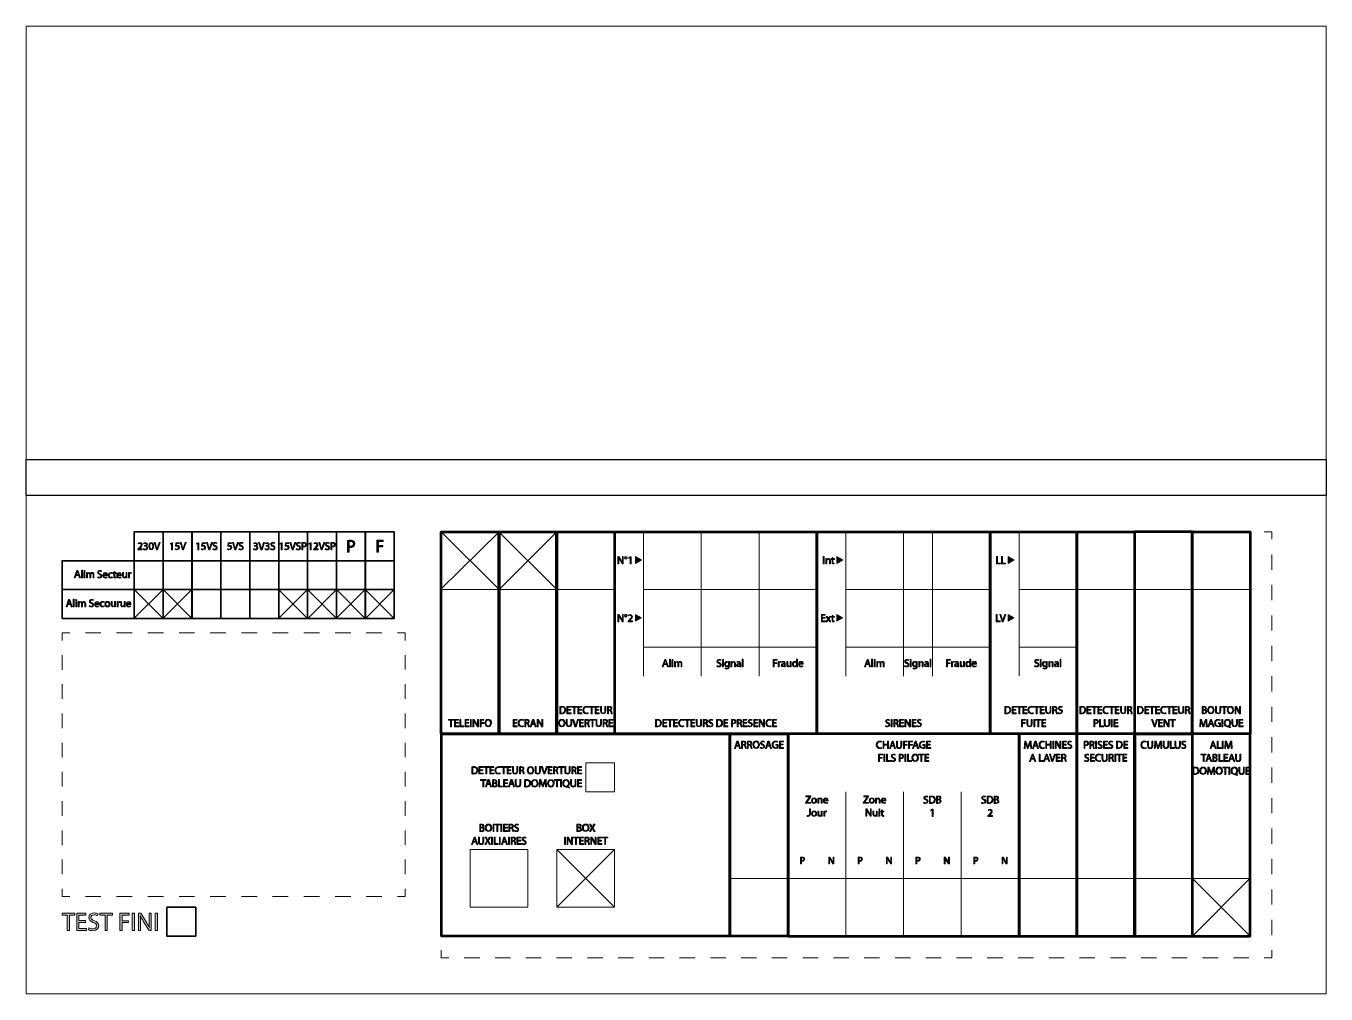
# Model space of a CAD drawing. Header units: inches. Extents: x 0 to 360, y -268 to 0.
import ezdxf

# ---------------------------------------------------------------- set-up
doc = ezdxf.new("R2010")
doc.units = ezdxf.units.IN
doc.header["$MEASUREMENT"] = 0
for name, pattern in [('AI-Linetype-1', [8.644467, 4.322234, -4.322234]), ('AI-Linetype-2', [8.090112, 4.045056, -4.045056]), ('AI-Linetype-3', [8.644467, 4.322234, -4.322234]), ('AI-Linetype-4', [8.090112, 4.045056, -4.045056]), ('AI-Linetype-5', [8.519513, 4.259756, -4.259756]), ('AI-Linetype-6', [8.427156, 4.213578, -4.213578]), ('AI-Linetype-7', [8.519513, 4.259756, -4.259756]), ('AI-Linetype-8', [8.427156, 4.213578, -4.213578])]:
    doc.linetypes.add(name, pattern=pattern)
doc.layers.add('Layer 1', color=7, linetype='Continuous')

# ---------------------------------------------------------------- blocks, each defined once
blk = doc.blocks.new('block 3')
at = {"layer": 'Layer 1', "color": 250, "lineweight": 9}
for points in [[(10, -170.12), (10, -168), (12.12, -168)], [(102.88, -168), (105, -168), (105, -170.12)], [(12.12, -241), (10, -241), (10, -238.88)], [(105, -238.88), (105, -241), (102.88, -241)]]:
    blk.add_lwpolyline(points, dxfattribs=at)
at = {"layer": 'Layer 1', "color": 250, "linetype": 'AI-Linetype-3', "lineweight": 9}
blk.add_lwpolyline([(16.44, -168), (100.72, -168)], dxfattribs=at)
at = {"layer": 'Layer 1', "color": 250, "linetype": 'AI-Linetype-2', "lineweight": 9}
blk.add_lwpolyline([(10, -234.84), (10, -172.14)], dxfattribs=at)
at = {"layer": 'Layer 1', "color": 250, "linetype": 'AI-Linetype-4', "lineweight": 9}
blk.add_lwpolyline([(105, -174.16), (105, -236.86)], dxfattribs=at)
at = {"layer": 'Layer 1', "color": 250, "linetype": 'AI-Linetype-1', "lineweight": 9}
blk.add_lwpolyline([(98.56, -241), (14.28, -241)], dxfattribs=at)
blk = doc.blocks.new('block 2')
at = {"layer": 'Layer 1'}
blk.add_blockref('block 3', (0, 0), dxfattribs=at)
blk = doc.blocks.new('block 5')
at = {"layer": 'Layer 1'}
h = blk.add_hatch(color=250, dxfattribs=at)
h.dxf.hatch_style = 2
h.paths.add_polyline_path([(13.86, -152.17), (13.65, -152.8), (13.38, -152.8), (14.07, -150.78), (14.38, -150.78), (15.07, -152.8), (14.79, -152.8), (14.57, -152.17)])
edge = h.paths.add_edge_path()
edge.add_spline(control_points=[(14.52, -151.96), (14.52, -151.96), (14.32, -151.38), (14.32, -151.38), (14.28, -151.25), (14.25, -151.13), (14.22, -151.01), (14.22, -151.01), (14.21, -151.01), (14.21, -151.01), (14.18, -151.13), (14.15, -151.25), (14.11, -151.38), (14.11, -151.38), (13.91, -151.96), (13.91, -151.96), (13.91, -151.96), (14.52, -151.96), (14.52, -151.96)], knot_values=[0, 0, 0, 0, 1, 1, 1, 2, 2, 2, 3, 3, 3, 4, 4, 4, 5, 5, 5, 6, 6, 6, 6], degree=3, periodic=1)
h = blk.add_hatch(color=250, dxfattribs=at)
h.dxf.hatch_style = 2
h.paths.add_polyline_path([(15.35, -150.67), (15.61, -150.67), (15.61, -152.8), (15.35, -152.8)])
h = blk.add_hatch(color=250, dxfattribs=at)
h.dxf.hatch_style = 2
edge = h.paths.add_edge_path()
edge.add_spline(control_points=[(16.35, -150.94), (16.35, -151.03), (16.28, -151.1), (16.18, -151.1), (16.08, -151.1), (16.02, -151.03), (16.02, -150.94), (16.02, -150.85), (16.09, -150.78), (16.19, -150.78), (16.28, -150.78), (16.35, -150.85), (16.35, -150.94)], knot_values=[0, 0, 0, 0, 1, 1, 1, 2, 2, 2, 3, 3, 3, 4, 4, 4, 4], degree=3, periodic=1)
h.paths.add_polyline_path([(16.05, -152.8), (16.05, -151.35), (16.32, -151.35), (16.32, -152.8)])
h = blk.add_hatch(color=250, dxfattribs=at)
h.dxf.hatch_style = 2
edge = h.paths.add_edge_path()
edge.add_spline(control_points=[(19.87, -152.48), (19.98, -152.56), (20.15, -152.62), (20.33, -152.62), (20.6, -152.62), (20.75, -152.47), (20.75, -152.27), (20.75, -152.08), (20.65, -151.97), (20.37, -151.87), (20.04, -151.75), (19.84, -151.58), (19.84, -151.3), (19.84, -150.98), (20.1, -150.75), (20.49, -150.75), (20.7, -150.75), (20.85, -150.8), (20.94, -150.85), (20.94, -150.85), (20.87, -151.06), (20.87, -151.06), (20.8, -151.02), (20.67, -150.96), (20.49, -150.96), (20.21, -150.96), (20.1, -151.13), (20.1, -151.27), (20.1, -151.45), (20.23, -151.55), (20.51, -151.66), (20.85, -151.79), (21.02, -151.95), (21.02, -152.25), (21.02, -152.56), (20.79, -152.83), (20.31, -152.83), (20.12, -152.83), (19.91, -152.77), (19.8, -152.7), (19.8, -152.7), (19.87, -152.48), (19.87, -152.48)], knot_values=[0, 0, 0, 0, 1, 1, 1, 2, 2, 2, 3, 3, 3, 4, 4, 4, 5, 5, 5, 6, 6, 6, 7, 7, 7, 8, 8, 8, 9, 9, 9, 10, 10, 10, 11, 11, 11, 12, 12, 12, 13, 13, 13, 14, 14, 14, 14], degree=3, periodic=1)
h = blk.add_hatch(color=250, dxfattribs=at)
h.dxf.hatch_style = 2
edge = h.paths.add_edge_path()
edge.add_spline(control_points=[(24.59, -151), (24.59, -151), (24.59, -151.35), (24.59, -151.35), (24.59, -151.35), (24.97, -151.35), (24.97, -151.35), (24.97, -151.35), (24.97, -151.55), (24.97, -151.55), (24.97, -151.55), (24.59, -151.55), (24.59, -151.55), (24.59, -151.55), (24.59, -152.33), (24.59, -152.33), (24.59, -152.51), (24.64, -152.62), (24.79, -152.62), (24.86, -152.62), (24.9, -152.61), (24.94, -152.6), (24.94, -152.6), (24.95, -152.8), (24.95, -152.8), (24.9, -152.82), (24.82, -152.83), (24.72, -152.83), (24.6, -152.83), (24.5, -152.79), (24.43, -152.72), (24.36, -152.64), (24.33, -152.51), (24.33, -152.34), (24.33, -152.34), (24.33, -151.55), (24.33, -151.55), (24.33, -151.55), (24.11, -151.55), (24.11, -151.55), (24.11, -151.55), (24.11, -151.35), (24.11, -151.35), (24.11, -151.35), (24.33, -151.35), (24.33, -151.35), (24.33, -151.35), (24.33, -151.08), (24.33, -151.08), (24.33, -151.08), (24.59, -151), (24.59, -151)], knot_values=[0, 0, 0, 0, 1, 1, 1, 2, 2, 2, 3, 3, 3, 4, 4, 4, 5, 5, 5, 6, 6, 6, 7, 7, 7, 8, 8, 8, 9, 9, 9, 10, 10, 10, 11, 11, 11, 12, 12, 12, 13, 13, 13, 14, 14, 14, 15, 15, 15, 16, 16, 16, 17, 17, 17, 17], degree=3, periodic=1)
h = blk.add_hatch(color=250, dxfattribs=at)
h.dxf.hatch_style = 2
edge = h.paths.add_edge_path()
edge.add_spline(control_points=[(16.76, -151.74), (16.76, -151.59), (16.75, -151.47), (16.74, -151.35), (16.74, -151.35), (16.97, -151.35), (16.97, -151.35), (16.97, -151.35), (16.99, -151.59), (16.99, -151.59), (16.99, -151.59), (16.99, -151.59), (16.99, -151.59), (17.08, -151.45), (17.21, -151.32), (17.45, -151.32), (17.65, -151.32), (17.8, -151.44), (17.86, -151.61), (17.86, -151.61), (17.87, -151.61), (17.87, -151.61), (17.91, -151.53), (17.97, -151.47), (18.03, -151.42), (18.12, -151.36), (18.21, -151.32), (18.35, -151.32), (18.54, -151.32), (18.83, -151.45), (18.83, -151.95), (18.83, -151.95), (18.83, -152.8), (18.83, -152.8), (18.83, -152.8), (18.57, -152.8), (18.57, -152.8), (18.57, -152.8), (18.57, -151.98), (18.57, -151.98), (18.57, -151.7), (18.47, -151.54), (18.26, -151.54), (18.1, -151.54), (17.99, -151.65), (17.94, -151.77), (17.93, -151.81), (17.92, -151.86), (17.92, -151.9), (17.92, -151.9), (17.92, -152.8), (17.92, -152.8), (17.92, -152.8), (17.66, -152.8), (17.66, -152.8), (17.66, -152.8), (17.66, -151.93), (17.66, -151.93), (17.66, -151.7), (17.56, -151.54), (17.36, -151.54), (17.2, -151.54), (17.08, -151.67), (17.03, -151.8), (17.02, -151.84), (17.01, -151.88), (17.01, -151.93), (17.01, -151.93), (17.01, -152.8), (17.01, -152.8), (17.01, -152.8), (16.76, -152.8), (16.76, -152.8), (16.76, -152.8), (16.76, -151.74), (16.76, -151.74)], knot_values=[0, 0, 0, 0, 1, 1, 1, 2, 2, 2, 3, 3, 3, 4, 4, 4, 5, 5, 5, 6, 6, 6, 7, 7, 7, 8, 8, 8, 9, 9, 9, 10, 10, 10, 11, 11, 11, 12, 12, 12, 13, 13, 13, 14, 14, 14, 15, 15, 15, 16, 16, 16, 17, 17, 17, 18, 18, 18, 19, 19, 19, 20, 20, 20, 21, 21, 21, 22, 22, 22, 23, 23, 23, 24, 24, 24, 25, 25, 25, 25], degree=3, periodic=1)
h = blk.add_hatch(color=250, dxfattribs=at)
h.dxf.hatch_style = 2
edge = h.paths.add_edge_path()
edge.add_spline(control_points=[(21.53, -152.12), (21.54, -152.48), (21.77, -152.63), (22.03, -152.63), (22.22, -152.63), (22.34, -152.59), (22.43, -152.55), (22.43, -152.55), (22.48, -152.74), (22.48, -152.74), (22.39, -152.78), (22.23, -152.83), (22, -152.83), (21.55, -152.83), (21.28, -152.54), (21.28, -152.1), (21.28, -151.66), (21.54, -151.32), (21.96, -151.32), (22.44, -151.32), (22.56, -151.73), (22.56, -152), (22.56, -152.05), (22.56, -152.09), (22.55, -152.12), (22.55, -152.12), (21.53, -152.12), (21.53, -152.12)], knot_values=[0, 0, 0, 0, 1, 1, 1, 2, 2, 2, 3, 3, 3, 4, 4, 4, 5, 5, 5, 6, 6, 6, 7, 7, 7, 8, 8, 8, 9, 9, 9, 9], degree=3, periodic=1)
edge = h.paths.add_edge_path()
edge.add_spline(control_points=[(22.31, -151.94), (22.31, -151.77), (22.24, -151.51), (21.94, -151.51), (21.67, -151.51), (21.56, -151.75), (21.54, -151.94), (21.54, -151.94), (22.31, -151.94), (22.31, -151.94)], knot_values=[0, 0, 0, 0, 1, 1, 1, 2, 2, 2, 3, 3, 3, 3], degree=3, periodic=1)
h = blk.add_hatch(color=250, dxfattribs=at)
h.dxf.hatch_style = 2
edge = h.paths.add_edge_path()
edge.add_spline(control_points=[(23.92, -152.75), (23.86, -152.78), (23.7, -152.83), (23.51, -152.83), (23.07, -152.83), (22.78, -152.54), (22.78, -152.09), (22.78, -151.65), (23.09, -151.32), (23.56, -151.32), (23.72, -151.32), (23.86, -151.36), (23.93, -151.4), (23.93, -151.4), (23.87, -151.6), (23.87, -151.6), (23.81, -151.57), (23.71, -151.53), (23.56, -151.53), (23.23, -151.53), (23.05, -151.78), (23.05, -152.08), (23.05, -152.41), (23.27, -152.62), (23.56, -152.62), (23.71, -152.62), (23.8, -152.59), (23.88, -152.55), (23.88, -152.55), (23.92, -152.75), (23.92, -152.75)], knot_values=[0, 0, 0, 0, 1, 1, 1, 2, 2, 2, 3, 3, 3, 4, 4, 4, 5, 5, 5, 6, 6, 6, 7, 7, 7, 8, 8, 8, 9, 9, 9, 10, 10, 10, 10], degree=3, periodic=1)
h = blk.add_hatch(color=250, dxfattribs=at)
h.dxf.hatch_style = 2
edge = h.paths.add_edge_path()
edge.add_spline(control_points=[(25.39, -152.12), (25.4, -152.48), (25.62, -152.63), (25.89, -152.63), (26.08, -152.63), (26.2, -152.59), (26.29, -152.55), (26.29, -152.55), (26.34, -152.74), (26.34, -152.74), (26.25, -152.78), (26.09, -152.83), (25.86, -152.83), (25.41, -152.83), (25.14, -152.54), (25.14, -152.1), (25.14, -151.66), (25.4, -151.32), (25.82, -151.32), (26.3, -151.32), (26.42, -151.73), (26.42, -152), (26.42, -152.05), (26.42, -152.09), (26.41, -152.12), (26.41, -152.12), (25.39, -152.12), (25.39, -152.12)], knot_values=[0, 0, 0, 0, 1, 1, 1, 2, 2, 2, 3, 3, 3, 4, 4, 4, 5, 5, 5, 6, 6, 6, 7, 7, 7, 8, 8, 8, 9, 9, 9, 9], degree=3, periodic=1)
edge = h.paths.add_edge_path()
edge.add_spline(control_points=[(26.17, -151.94), (26.17, -151.77), (26.1, -151.51), (25.8, -151.51), (25.53, -151.51), (25.42, -151.75), (25.4, -151.94), (25.4, -151.94), (26.17, -151.94), (26.17, -151.94)], knot_values=[0, 0, 0, 0, 1, 1, 1, 2, 2, 2, 3, 3, 3, 3], degree=3, periodic=1)
h = blk.add_hatch(color=250, dxfattribs=at)
h.dxf.hatch_style = 2
edge = h.paths.add_edge_path()
edge.add_spline(control_points=[(27.96, -152.4), (27.96, -152.56), (27.97, -152.69), (27.98, -152.8), (27.98, -152.8), (27.74, -152.8), (27.74, -152.8), (27.74, -152.8), (27.73, -152.56), (27.73, -152.56), (27.73, -152.56), (27.72, -152.56), (27.72, -152.56), (27.65, -152.68), (27.5, -152.83), (27.24, -152.83), (27.01, -152.83), (26.74, -152.71), (26.74, -152.2), (26.74, -152.2), (26.74, -151.35), (26.74, -151.35), (26.74, -151.35), (27, -151.35), (27, -151.35), (27, -151.35), (27, -152.15), (27, -152.15), (27, -152.43), (27.09, -152.62), (27.33, -152.62), (27.5, -152.62), (27.63, -152.49), (27.68, -152.37), (27.69, -152.34), (27.7, -152.29), (27.7, -152.24), (27.7, -152.24), (27.7, -151.35), (27.7, -151.35), (27.7, -151.35), (27.96, -151.35), (27.96, -151.35), (27.96, -151.35), (27.96, -152.4), (27.96, -152.4)], knot_values=[0, 0, 0, 0, 1, 1, 1, 2, 2, 2, 3, 3, 3, 4, 4, 4, 5, 5, 5, 6, 6, 6, 7, 7, 7, 8, 8, 8, 9, 9, 9, 10, 10, 10, 11, 11, 11, 12, 12, 12, 13, 13, 13, 14, 14, 14, 15, 15, 15, 15], degree=3, periodic=1)
h = blk.add_hatch(color=250, dxfattribs=at)
h.dxf.hatch_style = 2
edge = h.paths.add_edge_path()
edge.add_spline(control_points=[(28.4, -151.8), (28.4, -151.63), (28.4, -151.49), (28.39, -151.35), (28.39, -151.35), (28.62, -151.35), (28.62, -151.35), (28.62, -151.35), (28.63, -151.64), (28.63, -151.64), (28.63, -151.64), (28.64, -151.64), (28.64, -151.64), (28.71, -151.44), (28.87, -151.32), (29.05, -151.32), (29.07, -151.32), (29.09, -151.32), (29.12, -151.33), (29.12, -151.33), (29.12, -151.57), (29.12, -151.57), (29.09, -151.57), (29.06, -151.57), (29.03, -151.57), (28.84, -151.57), (28.71, -151.71), (28.67, -151.9), (28.67, -151.94), (28.67, -151.99), (28.67, -152.03), (28.67, -152.03), (28.67, -152.8), (28.67, -152.8), (28.67, -152.8), (28.4, -152.8), (28.4, -152.8), (28.4, -152.8), (28.4, -151.8), (28.4, -151.8)], knot_values=[0, 0, 0, 0, 1, 1, 1, 2, 2, 2, 3, 3, 3, 4, 4, 4, 5, 5, 5, 6, 6, 6, 7, 7, 7, 8, 8, 8, 9, 9, 9, 10, 10, 10, 11, 11, 11, 12, 12, 12, 13, 13, 13, 13], degree=3, periodic=1)
at = {"layer": 'Layer 1', "lineweight": 0}
for points in [[(13.86, -152.17), (13.65, -152.8), (13.38, -152.8), (14.07, -150.78), (14.38, -150.78), (15.07, -152.8), (14.79, -152.8), (14.57, -152.17), (13.86, -152.17)], [(15.35, -150.67), (15.61, -150.67), (15.61, -152.8), (15.35, -152.8), (15.35, -150.67)], [(16.05, -152.8), (16.05, -151.35), (16.32, -151.35), (16.32, -152.8), (16.05, -152.8)]]:
    blk.add_lwpolyline(points, dxfattribs=at)
for points, knots in [([(14.52, -151.96), (14.52, -151.96), (14.32, -151.38), (14.32, -151.38), (14.28, -151.25), (14.25, -151.13), (14.22, -151.01), (14.22, -151.01), (14.21, -151.01), (14.21, -151.01), (14.18, -151.13), (14.15, -151.25), (14.11, -151.38), (14.11, -151.38), (13.91, -151.96), (13.91, -151.96), (13.91, -151.96), (14.52, -151.96), (14.52, -151.96)], [0, 0, 0, 0, 1, 1, 1, 2, 2, 2, 3, 3, 3, 4, 4, 4, 5, 5, 5, 6, 6, 6, 6]), ([(16.35, -150.94), (16.35, -151.03), (16.28, -151.1), (16.18, -151.1), (16.08, -151.1), (16.02, -151.03), (16.02, -150.94), (16.02, -150.85), (16.09, -150.78), (16.19, -150.78), (16.28, -150.78), (16.35, -150.85), (16.35, -150.94)], [0, 0, 0, 0, 1, 1, 1, 2, 2, 2, 3, 3, 3, 4, 4, 4, 4]), ([(19.87, -152.48), (19.98, -152.56), (20.15, -152.62), (20.33, -152.62), (20.6, -152.62), (20.75, -152.47), (20.75, -152.27), (20.75, -152.08), (20.65, -151.97), (20.37, -151.87), (20.04, -151.75), (19.84, -151.58), (19.84, -151.3), (19.84, -150.98), (20.1, -150.75), (20.49, -150.75), (20.7, -150.75), (20.85, -150.8), (20.94, -150.85), (20.94, -150.85), (20.87, -151.06), (20.87, -151.06), (20.8, -151.02), (20.67, -150.96), (20.49, -150.96), (20.21, -150.96), (20.1, -151.13), (20.1, -151.27), (20.1, -151.45), (20.23, -151.55), (20.51, -151.66), (20.85, -151.79), (21.02, -151.95), (21.02, -152.25), (21.02, -152.56), (20.79, -152.83), (20.31, -152.83), (20.12, -152.83), (19.91, -152.77), (19.8, -152.7), (19.8, -152.7), (19.87, -152.48), (19.87, -152.48)], [0, 0, 0, 0, 1, 1, 1, 2, 2, 2, 3, 3, 3, 4, 4, 4, 5, 5, 5, 6, 6, 6, 7, 7, 7, 8, 8, 8, 9, 9, 9, 10, 10, 10, 11, 11, 11, 12, 12, 12, 13, 13, 13, 14, 14, 14, 14]), ([(24.59, -151), (24.59, -151), (24.59, -151.35), (24.59, -151.35), (24.59, -151.35), (24.97, -151.35), (24.97, -151.35), (24.97, -151.35), (24.97, -151.55), (24.97, -151.55), (24.97, -151.55), (24.59, -151.55), (24.59, -151.55), (24.59, -151.55), (24.59, -152.33), (24.59, -152.33), (24.59, -152.51), (24.64, -152.62), (24.79, -152.62), (24.86, -152.62), (24.9, -152.61), (24.94, -152.6), (24.94, -152.6), (24.95, -152.8), (24.95, -152.8), (24.9, -152.82), (24.82, -152.83), (24.72, -152.83), (24.6, -152.83), (24.5, -152.79), (24.43, -152.72), (24.36, -152.64), (24.33, -152.51), (24.33, -152.34), (24.33, -152.34), (24.33, -151.55), (24.33, -151.55), (24.33, -151.55), (24.11, -151.55), (24.11, -151.55), (24.11, -151.55), (24.11, -151.35), (24.11, -151.35), (24.11, -151.35), (24.33, -151.35), (24.33, -151.35), (24.33, -151.35), (24.33, -151.08), (24.33, -151.08), (24.33, -151.08), (24.59, -151), (24.59, -151)], [0, 0, 0, 0, 1, 1, 1, 2, 2, 2, 3, 3, 3, 4, 4, 4, 5, 5, 5, 6, 6, 6, 7, 7, 7, 8, 8, 8, 9, 9, 9, 10, 10, 10, 11, 11, 11, 12, 12, 12, 13, 13, 13, 14, 14, 14, 15, 15, 15, 16, 16, 16, 17, 17, 17, 17]), ([(16.76, -151.74), (16.76, -151.59), (16.75, -151.47), (16.74, -151.35), (16.74, -151.35), (16.97, -151.35), (16.97, -151.35), (16.97, -151.35), (16.99, -151.59), (16.99, -151.59), (16.99, -151.59), (16.99, -151.59), (16.99, -151.59), (17.08, -151.45), (17.21, -151.32), (17.45, -151.32), (17.65, -151.32), (17.8, -151.44), (17.86, -151.61), (17.86, -151.61), (17.87, -151.61), (17.87, -151.61), (17.91, -151.53), (17.97, -151.47), (18.03, -151.42), (18.12, -151.36), (18.21, -151.32), (18.35, -151.32), (18.54, -151.32), (18.83, -151.45), (18.83, -151.95), (18.83, -151.95), (18.83, -152.8), (18.83, -152.8), (18.83, -152.8), (18.57, -152.8), (18.57, -152.8), (18.57, -152.8), (18.57, -151.98), (18.57, -151.98), (18.57, -151.7), (18.47, -151.54), (18.26, -151.54), (18.1, -151.54), (17.99, -151.65), (17.94, -151.77), (17.93, -151.81), (17.92, -151.86), (17.92, -151.9), (17.92, -151.9), (17.92, -152.8), (17.92, -152.8), (17.92, -152.8), (17.66, -152.8), (17.66, -152.8), (17.66, -152.8), (17.66, -151.93), (17.66, -151.93), (17.66, -151.7), (17.56, -151.54), (17.36, -151.54), (17.2, -151.54), (17.08, -151.67), (17.03, -151.8), (17.02, -151.84), (17.01, -151.88), (17.01, -151.93), (17.01, -151.93), (17.01, -152.8), (17.01, -152.8), (17.01, -152.8), (16.76, -152.8), (16.76, -152.8), (16.76, -152.8), (16.76, -151.74), (16.76, -151.74)], [0, 0, 0, 0, 1, 1, 1, 2, 2, 2, 3, 3, 3, 4, 4, 4, 5, 5, 5, 6, 6, 6, 7, 7, 7, 8, 8, 8, 9, 9, 9, 10, 10, 10, 11, 11, 11, 12, 12, 12, 13, 13, 13, 14, 14, 14, 15, 15, 15, 16, 16, 16, 17, 17, 17, 18, 18, 18, 19, 19, 19, 20, 20, 20, 21, 21, 21, 22, 22, 22, 23, 23, 23, 24, 24, 24, 25, 25, 25, 25]), ([(21.53, -152.12), (21.54, -152.48), (21.77, -152.63), (22.03, -152.63), (22.22, -152.63), (22.34, -152.59), (22.43, -152.55), (22.43, -152.55), (22.48, -152.74), (22.48, -152.74), (22.39, -152.78), (22.23, -152.83), (22, -152.83), (21.55, -152.83), (21.28, -152.54), (21.28, -152.1), (21.28, -151.66), (21.54, -151.32), (21.96, -151.32), (22.44, -151.32), (22.56, -151.73), (22.56, -152), (22.56, -152.05), (22.56, -152.09), (22.55, -152.12), (22.55, -152.12), (21.53, -152.12), (21.53, -152.12)], [0, 0, 0, 0, 1, 1, 1, 2, 2, 2, 3, 3, 3, 4, 4, 4, 5, 5, 5, 6, 6, 6, 7, 7, 7, 8, 8, 8, 9, 9, 9, 9]), ([(22.31, -151.94), (22.31, -151.77), (22.24, -151.51), (21.94, -151.51), (21.67, -151.51), (21.56, -151.75), (21.54, -151.94), (21.54, -151.94), (22.31, -151.94), (22.31, -151.94)], [0, 0, 0, 0, 1, 1, 1, 2, 2, 2, 3, 3, 3, 3]), ([(23.92, -152.75), (23.86, -152.78), (23.7, -152.83), (23.51, -152.83), (23.07, -152.83), (22.78, -152.54), (22.78, -152.09), (22.78, -151.65), (23.09, -151.32), (23.56, -151.32), (23.72, -151.32), (23.86, -151.36), (23.93, -151.4), (23.93, -151.4), (23.87, -151.6), (23.87, -151.6), (23.81, -151.57), (23.71, -151.53), (23.56, -151.53), (23.23, -151.53), (23.05, -151.78), (23.05, -152.08), (23.05, -152.41), (23.27, -152.62), (23.56, -152.62), (23.71, -152.62), (23.8, -152.59), (23.88, -152.55), (23.88, -152.55), (23.92, -152.75), (23.92, -152.75)], [0, 0, 0, 0, 1, 1, 1, 2, 2, 2, 3, 3, 3, 4, 4, 4, 5, 5, 5, 6, 6, 6, 7, 7, 7, 8, 8, 8, 9, 9, 9, 10, 10, 10, 10]), ([(25.39, -152.12), (25.4, -152.48), (25.62, -152.63), (25.89, -152.63), (26.08, -152.63), (26.2, -152.59), (26.29, -152.55), (26.29, -152.55), (26.34, -152.74), (26.34, -152.74), (26.25, -152.78), (26.09, -152.83), (25.86, -152.83), (25.41, -152.83), (25.14, -152.54), (25.14, -152.1), (25.14, -151.66), (25.4, -151.32), (25.82, -151.32), (26.3, -151.32), (26.42, -151.73), (26.42, -152), (26.42, -152.05), (26.42, -152.09), (26.41, -152.12), (26.41, -152.12), (25.39, -152.12), (25.39, -152.12)], [0, 0, 0, 0, 1, 1, 1, 2, 2, 2, 3, 3, 3, 4, 4, 4, 5, 5, 5, 6, 6, 6, 7, 7, 7, 8, 8, 8, 9, 9, 9, 9]), ([(26.17, -151.94), (26.17, -151.77), (26.1, -151.51), (25.8, -151.51), (25.53, -151.51), (25.42, -151.75), (25.4, -151.94), (25.4, -151.94), (26.17, -151.94), (26.17, -151.94)], [0, 0, 0, 0, 1, 1, 1, 2, 2, 2, 3, 3, 3, 3]), ([(27.96, -152.4), (27.96, -152.56), (27.97, -152.69), (27.98, -152.8), (27.98, -152.8), (27.74, -152.8), (27.74, -152.8), (27.74, -152.8), (27.73, -152.56), (27.73, -152.56), (27.73, -152.56), (27.72, -152.56), (27.72, -152.56), (27.65, -152.68), (27.5, -152.83), (27.24, -152.83), (27.01, -152.83), (26.74, -152.71), (26.74, -152.2), (26.74, -152.2), (26.74, -151.35), (26.74, -151.35), (26.74, -151.35), (27, -151.35), (27, -151.35), (27, -151.35), (27, -152.15), (27, -152.15), (27, -152.43), (27.09, -152.62), (27.33, -152.62), (27.5, -152.62), (27.63, -152.49), (27.68, -152.37), (27.69, -152.34), (27.7, -152.29), (27.7, -152.24), (27.7, -152.24), (27.7, -151.35), (27.7, -151.35), (27.7, -151.35), (27.96, -151.35), (27.96, -151.35), (27.96, -151.35), (27.96, -152.4), (27.96, -152.4)], [0, 0, 0, 0, 1, 1, 1, 2, 2, 2, 3, 3, 3, 4, 4, 4, 5, 5, 5, 6, 6, 6, 7, 7, 7, 8, 8, 8, 9, 9, 9, 10, 10, 10, 11, 11, 11, 12, 12, 12, 13, 13, 13, 14, 14, 14, 15, 15, 15, 15]), ([(28.4, -151.8), (28.4, -151.63), (28.4, -151.49), (28.39, -151.35), (28.39, -151.35), (28.62, -151.35), (28.62, -151.35), (28.62, -151.35), (28.63, -151.64), (28.63, -151.64), (28.63, -151.64), (28.64, -151.64), (28.64, -151.64), (28.71, -151.44), (28.87, -151.32), (29.05, -151.32), (29.07, -151.32), (29.09, -151.32), (29.12, -151.33), (29.12, -151.33), (29.12, -151.57), (29.12, -151.57), (29.09, -151.57), (29.06, -151.57), (29.03, -151.57), (28.84, -151.57), (28.71, -151.71), (28.67, -151.9), (28.67, -151.94), (28.67, -151.99), (28.67, -152.03), (28.67, -152.03), (28.67, -152.8), (28.67, -152.8), (28.67, -152.8), (28.4, -152.8), (28.4, -152.8), (28.4, -152.8), (28.4, -151.8), (28.4, -151.8)], [0, 0, 0, 0, 1, 1, 1, 2, 2, 2, 3, 3, 3, 4, 4, 4, 5, 5, 5, 6, 6, 6, 7, 7, 7, 8, 8, 8, 9, 9, 9, 10, 10, 10, 11, 11, 11, 12, 12, 12, 13, 13, 13, 13])]:
    blk.add_open_spline(points, degree=3, knots=knots, dxfattribs=at)
blk = doc.blocks.new('block 6')
at = {"layer": 'Layer 1'}
h = blk.add_hatch(color=250, dxfattribs=at)
h.dxf.hatch_style = 2
edge = h.paths.add_edge_path()
edge.add_spline(control_points=[(30.97, -145), (30.97, -145), (30.97, -144.84), (30.97, -144.84), (30.97, -144.84), (31.18, -144.64), (31.18, -144.64), (31.67, -144.16), (31.9, -143.91), (31.9, -143.62), (31.9, -143.42), (31.81, -143.24), (31.52, -143.24), (31.34, -143.24), (31.19, -143.33), (31.1, -143.4), (31.1, -143.4), (31.02, -143.22), (31.02, -143.22), (31.15, -143.11), (31.35, -143.02), (31.57, -143.02), (31.99, -143.02), (32.16, -143.31), (32.16, -143.59), (32.16, -143.95), (31.9, -144.24), (31.49, -144.63), (31.49, -144.63), (31.34, -144.78), (31.34, -144.78), (31.34, -144.78), (31.34, -144.78), (31.34, -144.78), (31.34, -144.78), (32.21, -144.78), (32.21, -144.78), (32.21, -144.78), (32.21, -145), (32.21, -145), (32.21, -145), (30.97, -145), (30.97, -145)], knot_values=[0, 0, 0, 0, 1, 1, 1, 2, 2, 2, 3, 3, 3, 4, 4, 4, 5, 5, 5, 6, 6, 6, 7, 7, 7, 8, 8, 8, 9, 9, 9, 10, 10, 10, 11, 11, 11, 12, 12, 12, 13, 13, 13, 14, 14, 14, 14], degree=3, periodic=1)
h = blk.add_hatch(color=250, dxfattribs=at)
h.dxf.hatch_style = 2
edge = h.paths.add_edge_path()
edge.add_spline(control_points=[(32.57, -144.7), (32.64, -144.75), (32.82, -144.82), (33, -144.82), (33.34, -144.82), (33.45, -144.61), (33.44, -144.44), (33.44, -144.17), (33.19, -144.05), (32.94, -144.05), (32.94, -144.05), (32.79, -144.05), (32.79, -144.05), (32.79, -144.05), (32.79, -143.86), (32.79, -143.86), (32.79, -143.86), (32.94, -143.86), (32.94, -143.86), (33.13, -143.86), (33.37, -143.76), (33.37, -143.53), (33.37, -143.37), (33.27, -143.23), (33.03, -143.23), (32.88, -143.23), (32.73, -143.3), (32.64, -143.36), (32.64, -143.36), (32.57, -143.17), (32.57, -143.17), (32.67, -143.09), (32.87, -143.02), (33.08, -143.02), (33.47, -143.02), (33.64, -143.25), (33.64, -143.48), (33.64, -143.69), (33.52, -143.86), (33.28, -143.95), (33.28, -143.95), (33.28, -143.95), (33.28, -143.95), (33.52, -144), (33.71, -144.18), (33.72, -144.45), (33.72, -144.76), (33.47, -145.03), (33, -145.03), (32.79, -145.03), (32.59, -144.96), (32.5, -144.9), (32.5, -144.9), (32.57, -144.7), (32.57, -144.7)], knot_values=[0, 0, 0, 0, 1, 1, 1, 2, 2, 2, 3, 3, 3, 4, 4, 4, 5, 5, 5, 6, 6, 6, 7, 7, 7, 8, 8, 8, 9, 9, 9, 10, 10, 10, 11, 11, 11, 12, 12, 12, 13, 13, 13, 14, 14, 14, 15, 15, 15, 16, 16, 16, 17, 17, 17, 18, 18, 18, 18], degree=3, periodic=1)
h = blk.add_hatch(color=250, dxfattribs=at)
h.dxf.hatch_style = 2
edge = h.paths.add_edge_path()
edge.add_spline(control_points=[(35.34, -144.01), (35.34, -144.67), (35.09, -145.03), (34.67, -145.03), (34.29, -145.03), (34.02, -144.68), (34.02, -144.03), (34.02, -143.38), (34.3, -143.02), (34.7, -143.02), (35.11, -143.02), (35.34, -143.38), (35.34, -144.01)], knot_values=[0, 0, 0, 0, 1, 1, 1, 2, 2, 2, 3, 3, 3, 4, 4, 4, 4], degree=3, periodic=1)
edge = h.paths.add_edge_path()
edge.add_spline(control_points=[(34.29, -144.04), (34.29, -144.54), (34.44, -144.83), (34.68, -144.83), (34.95, -144.83), (35.08, -144.52), (35.08, -144.02), (35.08, -143.54), (34.96, -143.22), (34.68, -143.22), (34.45, -143.22), (34.29, -143.5), (34.29, -144.04)], knot_values=[0, 0, 0, 0, 1, 1, 1, 2, 2, 2, 3, 3, 3, 4, 4, 4, 4], degree=3, periodic=1)
h = blk.add_hatch(color=250, dxfattribs=at)
h.dxf.hatch_style = 2
edge = h.paths.add_edge_path()
edge.add_spline(control_points=[(36.12, -145), (36.12, -145), (35.46, -142.98), (35.46, -142.98), (35.46, -142.98), (35.74, -142.98), (35.74, -142.98), (35.74, -142.98), (36.06, -143.98), (36.06, -143.98), (36.14, -144.25), (36.22, -144.49), (36.27, -144.73), (36.27, -144.73), (36.28, -144.73), (36.28, -144.73), (36.34, -144.5), (36.42, -144.24), (36.51, -143.98), (36.51, -143.98), (36.85, -142.98), (36.85, -142.98), (36.85, -142.98), (37.13, -142.98), (37.13, -142.98), (37.13, -142.98), (36.41, -145), (36.41, -145), (36.41, -145), (36.12, -145), (36.12, -145)], knot_values=[0, 0, 0, 0, 1, 1, 1, 2, 2, 2, 3, 3, 3, 4, 4, 4, 5, 5, 5, 6, 6, 6, 7, 7, 7, 8, 8, 8, 9, 9, 9, 10, 10, 10, 10], degree=3, periodic=1)
at = {"layer": 'Layer 1', "lineweight": 0}
for points, knots in [([(30.97, -145), (30.97, -145), (30.97, -144.84), (30.97, -144.84), (30.97, -144.84), (31.18, -144.64), (31.18, -144.64), (31.67, -144.16), (31.9, -143.91), (31.9, -143.62), (31.9, -143.42), (31.81, -143.24), (31.52, -143.24), (31.34, -143.24), (31.19, -143.33), (31.1, -143.4), (31.1, -143.4), (31.02, -143.22), (31.02, -143.22), (31.15, -143.11), (31.35, -143.02), (31.57, -143.02), (31.99, -143.02), (32.16, -143.31), (32.16, -143.59), (32.16, -143.95), (31.9, -144.24), (31.49, -144.63), (31.49, -144.63), (31.34, -144.78), (31.34, -144.78), (31.34, -144.78), (31.34, -144.78), (31.34, -144.78), (31.34, -144.78), (32.21, -144.78), (32.21, -144.78), (32.21, -144.78), (32.21, -145), (32.21, -145), (32.21, -145), (30.97, -145), (30.97, -145)], [0, 0, 0, 0, 1, 1, 1, 2, 2, 2, 3, 3, 3, 4, 4, 4, 5, 5, 5, 6, 6, 6, 7, 7, 7, 8, 8, 8, 9, 9, 9, 10, 10, 10, 11, 11, 11, 12, 12, 12, 13, 13, 13, 14, 14, 14, 14]), ([(32.57, -144.7), (32.64, -144.75), (32.82, -144.82), (33, -144.82), (33.34, -144.82), (33.45, -144.61), (33.44, -144.44), (33.44, -144.17), (33.19, -144.05), (32.94, -144.05), (32.94, -144.05), (32.79, -144.05), (32.79, -144.05), (32.79, -144.05), (32.79, -143.86), (32.79, -143.86), (32.79, -143.86), (32.94, -143.86), (32.94, -143.86), (33.13, -143.86), (33.37, -143.76), (33.37, -143.53), (33.37, -143.37), (33.27, -143.23), (33.03, -143.23), (32.88, -143.23), (32.73, -143.3), (32.64, -143.36), (32.64, -143.36), (32.57, -143.17), (32.57, -143.17), (32.67, -143.09), (32.87, -143.02), (33.08, -143.02), (33.47, -143.02), (33.64, -143.25), (33.64, -143.48), (33.64, -143.69), (33.52, -143.86), (33.28, -143.95), (33.28, -143.95), (33.28, -143.95), (33.28, -143.95), (33.52, -144), (33.71, -144.18), (33.72, -144.45), (33.72, -144.76), (33.47, -145.03), (33, -145.03), (32.79, -145.03), (32.59, -144.96), (32.5, -144.9), (32.5, -144.9), (32.57, -144.7), (32.57, -144.7)], [0, 0, 0, 0, 1, 1, 1, 2, 2, 2, 3, 3, 3, 4, 4, 4, 5, 5, 5, 6, 6, 6, 7, 7, 7, 8, 8, 8, 9, 9, 9, 10, 10, 10, 11, 11, 11, 12, 12, 12, 13, 13, 13, 14, 14, 14, 15, 15, 15, 16, 16, 16, 17, 17, 17, 18, 18, 18, 18]), ([(35.34, -144.01), (35.34, -144.67), (35.09, -145.03), (34.67, -145.03), (34.29, -145.03), (34.02, -144.68), (34.02, -144.03), (34.02, -143.38), (34.3, -143.02), (34.7, -143.02), (35.11, -143.02), (35.34, -143.38), (35.34, -144.01)], [0, 0, 0, 0, 1, 1, 1, 2, 2, 2, 3, 3, 3, 4, 4, 4, 4]), ([(34.29, -144.04), (34.29, -144.54), (34.44, -144.83), (34.68, -144.83), (34.95, -144.83), (35.08, -144.52), (35.08, -144.02), (35.08, -143.54), (34.96, -143.22), (34.68, -143.22), (34.45, -143.22), (34.29, -143.5), (34.29, -144.04)], [0, 0, 0, 0, 1, 1, 1, 2, 2, 2, 3, 3, 3, 4, 4, 4, 4]), ([(36.12, -145), (36.12, -145), (35.46, -142.98), (35.46, -142.98), (35.46, -142.98), (35.74, -142.98), (35.74, -142.98), (35.74, -142.98), (36.06, -143.98), (36.06, -143.98), (36.14, -144.25), (36.22, -144.49), (36.27, -144.73), (36.27, -144.73), (36.28, -144.73), (36.28, -144.73), (36.34, -144.5), (36.42, -144.24), (36.51, -143.98), (36.51, -143.98), (36.85, -142.98), (36.85, -142.98), (36.85, -142.98), (37.13, -142.98), (37.13, -142.98), (37.13, -142.98), (36.41, -145), (36.41, -145), (36.41, -145), (36.12, -145), (36.12, -145)], [0, 0, 0, 0, 1, 1, 1, 2, 2, 2, 3, 3, 3, 4, 4, 4, 5, 5, 5, 6, 6, 6, 7, 7, 7, 8, 8, 8, 9, 9, 9, 10, 10, 10, 10])]:
    blk.add_open_spline(points, degree=3, knots=knots, dxfattribs=at)
blk = doc.blocks.new('block 7')
at = {"layer": 'Layer 1'}
h = blk.add_hatch(color=250, dxfattribs=at)
h.dxf.hatch_style = 2
h.paths.add_polyline_path([(78.67, -143.3), (78.67, -143.3), (78.33, -143.48), (78.28, -143.28), (78.7, -143.05), (78.93, -143.05), (78.93, -145), (78.67, -145)])
h = blk.add_hatch(color=250, dxfattribs=at)
h.dxf.hatch_style = 2
edge = h.paths.add_edge_path()
edge.add_spline(control_points=[(79.64, -145), (79.64, -145), (79.64, -144.84), (79.64, -144.84), (79.64, -144.84), (79.85, -144.64), (79.85, -144.64), (80.34, -144.16), (80.57, -143.91), (80.57, -143.62), (80.57, -143.42), (80.48, -143.24), (80.19, -143.24), (80.01, -143.24), (79.86, -143.33), (79.77, -143.4), (79.77, -143.4), (79.69, -143.22), (79.69, -143.22), (79.82, -143.11), (80.02, -143.02), (80.24, -143.02), (80.66, -143.02), (80.84, -143.31), (80.84, -143.59), (80.84, -143.95), (80.57, -144.24), (80.16, -144.63), (80.16, -144.63), (80.01, -144.78), (80.01, -144.78), (80.01, -144.78), (80.01, -144.78), (80.01, -144.78), (80.01, -144.78), (80.88, -144.78), (80.88, -144.78), (80.88, -144.78), (80.88, -145), (80.88, -145), (80.88, -145), (79.64, -145), (79.64, -145)], knot_values=[0, 0, 0, 0, 1, 1, 1, 2, 2, 2, 3, 3, 3, 4, 4, 4, 5, 5, 5, 6, 6, 6, 7, 7, 7, 8, 8, 8, 9, 9, 9, 10, 10, 10, 11, 11, 11, 12, 12, 12, 13, 13, 13, 14, 14, 14, 14], degree=3, periodic=1)
h = blk.add_hatch(color=250, dxfattribs=at)
h.dxf.hatch_style = 2
edge = h.paths.add_edge_path()
edge.add_spline(control_points=[(81.71, -145), (81.71, -145), (81.05, -142.98), (81.05, -142.98), (81.05, -142.98), (81.34, -142.98), (81.34, -142.98), (81.34, -142.98), (81.65, -143.98), (81.65, -143.98), (81.74, -144.25), (81.81, -144.49), (81.87, -144.73), (81.87, -144.73), (81.87, -144.73), (81.87, -144.73), (81.93, -144.5), (82.01, -144.24), (82.1, -143.98), (82.1, -143.98), (82.45, -142.98), (82.45, -142.98), (82.45, -142.98), (82.72, -142.98), (82.72, -142.98), (82.72, -142.98), (82, -145), (82, -145), (82, -145), (81.71, -145), (81.71, -145)], knot_values=[0, 0, 0, 0, 1, 1, 1, 2, 2, 2, 3, 3, 3, 4, 4, 4, 5, 5, 5, 6, 6, 6, 7, 7, 7, 8, 8, 8, 9, 9, 9, 10, 10, 10, 10], degree=3, periodic=1)
h = blk.add_hatch(color=250, dxfattribs=at)
h.dxf.hatch_style = 2
edge = h.paths.add_edge_path()
edge.add_spline(control_points=[(82.91, -144.68), (83.03, -144.76), (83.2, -144.82), (83.38, -144.82), (83.64, -144.82), (83.8, -144.67), (83.8, -144.47), (83.8, -144.28), (83.69, -144.17), (83.42, -144.07), (83.09, -143.95), (82.88, -143.78), (82.88, -143.5), (82.88, -143.18), (83.14, -142.95), (83.54, -142.95), (83.74, -142.95), (83.89, -142.99), (83.98, -143.05), (83.98, -143.05), (83.91, -143.26), (83.91, -143.26), (83.85, -143.22), (83.71, -143.16), (83.53, -143.16), (83.25, -143.16), (83.15, -143.33), (83.15, -143.47), (83.15, -143.65), (83.27, -143.75), (83.55, -143.86), (83.89, -143.99), (84.06, -144.15), (84.06, -144.45), (84.06, -144.76), (83.83, -145.03), (83.36, -145.03), (83.16, -145.03), (82.95, -144.97), (82.84, -144.9), (82.84, -144.9), (82.91, -144.68), (82.91, -144.68)], knot_values=[0, 0, 0, 0, 1, 1, 1, 2, 2, 2, 3, 3, 3, 4, 4, 4, 5, 5, 5, 6, 6, 6, 7, 7, 7, 8, 8, 8, 9, 9, 9, 10, 10, 10, 11, 11, 11, 12, 12, 12, 13, 13, 13, 14, 14, 14, 14], degree=3, periodic=1)
h = blk.add_hatch(color=250, dxfattribs=at)
h.dxf.hatch_style = 2
edge = h.paths.add_edge_path()
edge.add_spline(control_points=[(84.42, -143), (84.55, -142.98), (84.71, -142.97), (84.92, -142.97), (85.18, -142.97), (85.37, -143.03), (85.49, -143.13), (85.6, -143.23), (85.67, -143.38), (85.67, -143.56), (85.67, -143.74), (85.61, -143.88), (85.51, -143.99), (85.37, -144.13), (85.15, -144.21), (84.89, -144.21), (84.81, -144.21), (84.74, -144.21), (84.68, -144.19), (84.68, -144.19), (84.68, -145), (84.68, -145), (84.68, -145), (84.42, -145), (84.42, -145), (84.42, -145), (84.42, -143), (84.42, -143)], knot_values=[0, 0, 0, 0, 1, 1, 1, 2, 2, 2, 3, 3, 3, 4, 4, 4, 5, 5, 5, 6, 6, 6, 7, 7, 7, 8, 8, 8, 9, 9, 9, 9], degree=3, periodic=1)
edge = h.paths.add_edge_path()
edge.add_spline(control_points=[(84.68, -143.98), (84.74, -143.99), (84.81, -144), (84.9, -144), (85.21, -144), (85.41, -143.84), (85.41, -143.57), (85.41, -143.3), (85.21, -143.17), (84.93, -143.17), (84.81, -143.17), (84.73, -143.18), (84.68, -143.19), (84.68, -143.19), (84.68, -143.98), (84.68, -143.98)], knot_values=[0, 0, 0, 0, 1, 1, 1, 2, 2, 2, 3, 3, 3, 4, 4, 4, 5, 5, 5, 5], degree=3, periodic=1)
at = {"layer": 'Layer 1', "lineweight": 0}
blk.add_lwpolyline([(78.67, -143.3), (78.67, -143.3), (78.33, -143.48), (78.28, -143.28), (78.7, -143.05), (78.93, -143.05), (78.93, -145), (78.67, -145), (78.67, -143.3)], dxfattribs=at)
for points, knots in [([(79.64, -145), (79.64, -145), (79.64, -144.84), (79.64, -144.84), (79.64, -144.84), (79.85, -144.64), (79.85, -144.64), (80.34, -144.16), (80.57, -143.91), (80.57, -143.62), (80.57, -143.42), (80.48, -143.24), (80.19, -143.24), (80.01, -143.24), (79.86, -143.33), (79.77, -143.4), (79.77, -143.4), (79.69, -143.22), (79.69, -143.22), (79.82, -143.11), (80.02, -143.02), (80.24, -143.02), (80.66, -143.02), (80.84, -143.31), (80.84, -143.59), (80.84, -143.95), (80.57, -144.24), (80.16, -144.63), (80.16, -144.63), (80.01, -144.78), (80.01, -144.78), (80.01, -144.78), (80.01, -144.78), (80.01, -144.78), (80.01, -144.78), (80.88, -144.78), (80.88, -144.78), (80.88, -144.78), (80.88, -145), (80.88, -145), (80.88, -145), (79.64, -145), (79.64, -145)], [0, 0, 0, 0, 1, 1, 1, 2, 2, 2, 3, 3, 3, 4, 4, 4, 5, 5, 5, 6, 6, 6, 7, 7, 7, 8, 8, 8, 9, 9, 9, 10, 10, 10, 11, 11, 11, 12, 12, 12, 13, 13, 13, 14, 14, 14, 14]), ([(81.71, -145), (81.71, -145), (81.05, -142.98), (81.05, -142.98), (81.05, -142.98), (81.34, -142.98), (81.34, -142.98), (81.34, -142.98), (81.65, -143.98), (81.65, -143.98), (81.74, -144.25), (81.81, -144.49), (81.87, -144.73), (81.87, -144.73), (81.87, -144.73), (81.87, -144.73), (81.93, -144.5), (82.01, -144.24), (82.1, -143.98), (82.1, -143.98), (82.45, -142.98), (82.45, -142.98), (82.45, -142.98), (82.72, -142.98), (82.72, -142.98), (82.72, -142.98), (82, -145), (82, -145), (82, -145), (81.71, -145), (81.71, -145)], [0, 0, 0, 0, 1, 1, 1, 2, 2, 2, 3, 3, 3, 4, 4, 4, 5, 5, 5, 6, 6, 6, 7, 7, 7, 8, 8, 8, 9, 9, 9, 10, 10, 10, 10]), ([(82.91, -144.68), (83.03, -144.76), (83.2, -144.82), (83.38, -144.82), (83.64, -144.82), (83.8, -144.67), (83.8, -144.47), (83.8, -144.28), (83.69, -144.17), (83.42, -144.07), (83.09, -143.95), (82.88, -143.78), (82.88, -143.5), (82.88, -143.18), (83.14, -142.95), (83.54, -142.95), (83.74, -142.95), (83.89, -142.99), (83.98, -143.05), (83.98, -143.05), (83.91, -143.26), (83.91, -143.26), (83.85, -143.22), (83.71, -143.16), (83.53, -143.16), (83.25, -143.16), (83.15, -143.33), (83.15, -143.47), (83.15, -143.65), (83.27, -143.75), (83.55, -143.86), (83.89, -143.99), (84.06, -144.15), (84.06, -144.45), (84.06, -144.76), (83.83, -145.03), (83.36, -145.03), (83.16, -145.03), (82.95, -144.97), (82.84, -144.9), (82.84, -144.9), (82.91, -144.68), (82.91, -144.68)], [0, 0, 0, 0, 1, 1, 1, 2, 2, 2, 3, 3, 3, 4, 4, 4, 5, 5, 5, 6, 6, 6, 7, 7, 7, 8, 8, 8, 9, 9, 9, 10, 10, 10, 11, 11, 11, 12, 12, 12, 13, 13, 13, 14, 14, 14, 14]), ([(84.42, -143), (84.55, -142.98), (84.71, -142.97), (84.92, -142.97), (85.18, -142.97), (85.37, -143.03), (85.49, -143.13), (85.6, -143.23), (85.67, -143.38), (85.67, -143.56), (85.67, -143.74), (85.61, -143.88), (85.51, -143.99), (85.37, -144.13), (85.15, -144.21), (84.89, -144.21), (84.81, -144.21), (84.74, -144.21), (84.68, -144.19), (84.68, -144.19), (84.68, -145), (84.68, -145), (84.68, -145), (84.42, -145), (84.42, -145), (84.42, -145), (84.42, -143), (84.42, -143)], [0, 0, 0, 0, 1, 1, 1, 2, 2, 2, 3, 3, 3, 4, 4, 4, 5, 5, 5, 6, 6, 6, 7, 7, 7, 8, 8, 8, 9, 9, 9, 9]), ([(84.68, -143.98), (84.74, -143.99), (84.81, -144), (84.9, -144), (85.21, -144), (85.41, -143.84), (85.41, -143.57), (85.41, -143.3), (85.21, -143.17), (84.93, -143.17), (84.81, -143.17), (84.73, -143.18), (84.68, -143.19), (84.68, -143.19), (84.68, -143.98), (84.68, -143.98)], [0, 0, 0, 0, 1, 1, 1, 2, 2, 2, 3, 3, 3, 4, 4, 4, 5, 5, 5, 5])]:
    blk.add_open_spline(points, degree=3, knots=knots, dxfattribs=at)
blk = doc.blocks.new('block 8')
at = {"layer": 'Layer 1'}
h = blk.add_hatch(color=250, dxfattribs=at)
h.dxf.hatch_style = 2
edge = h.paths.add_edge_path()
edge.add_spline(control_points=[(89.03, -142.41), (89.23, -142.38), (89.5, -142.35), (89.85, -142.35), (90.28, -142.35), (90.59, -142.44), (90.78, -142.62), (90.96, -142.78), (91.08, -143.02), (91.08, -143.32), (91.08, -143.62), (90.99, -143.86), (90.82, -144.03), (90.59, -144.27), (90.22, -144.4), (89.8, -144.4), (89.67, -144.4), (89.55, -144.39), (89.46, -144.37), (89.46, -144.37), (89.46, -145.7), (89.46, -145.7), (89.46, -145.7), (89.03, -145.7), (89.03, -145.7), (89.03, -145.7), (89.03, -142.41), (89.03, -142.41)], knot_values=[0, 0, 0, 0, 1, 1, 1, 2, 2, 2, 3, 3, 3, 4, 4, 4, 5, 5, 5, 6, 6, 6, 7, 7, 7, 8, 8, 8, 9, 9, 9, 9], degree=3, periodic=1)
edge = h.paths.add_edge_path()
edge.add_spline(control_points=[(89.46, -144.02), (89.55, -144.04), (89.67, -144.05), (89.81, -144.05), (90.33, -144.05), (90.65, -143.79), (90.65, -143.34), (90.65, -142.9), (90.33, -142.69), (89.86, -142.69), (89.67, -142.69), (89.53, -142.7), (89.46, -142.72), (89.46, -142.72), (89.46, -144.02), (89.46, -144.02)], knot_values=[0, 0, 0, 0, 1, 1, 1, 2, 2, 2, 3, 3, 3, 4, 4, 4, 5, 5, 5, 5], degree=3, periodic=1)
at = {"layer": 'Layer 1', "lineweight": 0}
for points, knots in [([(89.03, -142.41), (89.23, -142.38), (89.5, -142.35), (89.85, -142.35), (90.28, -142.35), (90.59, -142.44), (90.78, -142.62), (90.96, -142.78), (91.08, -143.02), (91.08, -143.32), (91.08, -143.62), (90.99, -143.86), (90.82, -144.03), (90.59, -144.27), (90.22, -144.4), (89.8, -144.4), (89.67, -144.4), (89.55, -144.39), (89.46, -144.37), (89.46, -144.37), (89.46, -145.7), (89.46, -145.7), (89.46, -145.7), (89.03, -145.7), (89.03, -145.7), (89.03, -145.7), (89.03, -142.41), (89.03, -142.41)], [0, 0, 0, 0, 1, 1, 1, 2, 2, 2, 3, 3, 3, 4, 4, 4, 5, 5, 5, 6, 6, 6, 7, 7, 7, 8, 8, 8, 9, 9, 9, 9]), ([(89.46, -144.02), (89.55, -144.04), (89.67, -144.05), (89.81, -144.05), (90.33, -144.05), (90.65, -143.79), (90.65, -143.34), (90.65, -142.9), (90.33, -142.69), (89.86, -142.69), (89.67, -142.69), (89.53, -142.7), (89.46, -142.72), (89.46, -142.72), (89.46, -144.02), (89.46, -144.02)], [0, 0, 0, 0, 1, 1, 1, 2, 2, 2, 3, 3, 3, 4, 4, 4, 5, 5, 5, 5])]:
    blk.add_open_spline(points, degree=3, knots=knots, dxfattribs=at)
blk = doc.blocks.new('block 9')
at = {"layer": 'Layer 1'}
h = blk.add_hatch(color=250, dxfattribs=at)
h.dxf.hatch_style = 2
h.paths.add_polyline_path([(97.13, -142.37), (98.93, -142.37), (98.93, -142.73), (97.57, -142.73), (97.57, -143.84), (98.82, -143.84), (98.82, -144.19), (97.57, -144.19), (97.57, -145.7), (97.13, -145.7)])
at = {"layer": 'Layer 1', "lineweight": 0}
blk.add_lwpolyline([(97.13, -142.37), (98.93, -142.37), (98.93, -142.73), (97.57, -142.73), (97.57, -143.84), (98.82, -143.84), (98.82, -144.19), (97.57, -144.19), (97.57, -145.7), (97.13, -145.7), (97.13, -142.37)], dxfattribs=at)
blk = doc.blocks.new('block 10')
at = {"layer": 'Layer 1'}
h = blk.add_hatch(color=250, dxfattribs=at)
h.dxf.hatch_style = 2
h.paths.add_polyline_path([(70.67, -143.3), (70.67, -143.3), (70.33, -143.48), (70.28, -143.28), (70.7, -143.05), (70.93, -143.05), (70.93, -145), (70.67, -145)])
h = blk.add_hatch(color=250, dxfattribs=at)
h.dxf.hatch_style = 2
edge = h.paths.add_edge_path()
edge.add_spline(control_points=[(72.8, -143.27), (72.8, -143.27), (72.06, -143.27), (72.06, -143.27), (72.06, -143.27), (71.98, -143.77), (71.98, -143.77), (72.03, -143.77), (72.07, -143.77), (72.14, -143.77), (72.3, -143.77), (72.44, -143.8), (72.56, -143.87), (72.72, -143.95), (72.84, -144.13), (72.84, -144.37), (72.84, -144.75), (72.54, -145.03), (72.12, -145.03), (71.9, -145.03), (71.73, -144.97), (71.63, -144.91), (71.63, -144.91), (71.7, -144.71), (71.7, -144.71), (71.78, -144.76), (71.94, -144.82), (72.12, -144.82), (72.36, -144.82), (72.58, -144.66), (72.57, -144.4), (72.57, -144.15), (72.4, -143.97), (72.02, -143.97), (71.9, -143.97), (71.82, -143.98), (71.74, -143.99), (71.74, -143.99), (71.87, -143.05), (71.87, -143.05), (71.87, -143.05), (72.8, -143.05), (72.8, -143.05), (72.8, -143.05), (72.8, -143.27), (72.8, -143.27)], knot_values=[0, 0, 0, 0, 1, 1, 1, 2, 2, 2, 3, 3, 3, 4, 4, 4, 5, 5, 5, 6, 6, 6, 7, 7, 7, 8, 8, 8, 9, 9, 9, 10, 10, 10, 11, 11, 11, 12, 12, 12, 13, 13, 13, 14, 14, 14, 15, 15, 15, 15], degree=3, periodic=1)
h = blk.add_hatch(color=250, dxfattribs=at)
h.dxf.hatch_style = 2
edge = h.paths.add_edge_path()
edge.add_spline(control_points=[(73.71, -145), (73.71, -145), (73.05, -142.98), (73.05, -142.98), (73.05, -142.98), (73.34, -142.98), (73.34, -142.98), (73.34, -142.98), (73.65, -143.98), (73.65, -143.98), (73.74, -144.25), (73.81, -144.49), (73.87, -144.73), (73.87, -144.73), (73.87, -144.73), (73.87, -144.73), (73.93, -144.5), (74.01, -144.24), (74.1, -143.98), (74.1, -143.98), (74.45, -142.98), (74.45, -142.98), (74.45, -142.98), (74.72, -142.98), (74.72, -142.98), (74.72, -142.98), (74, -145), (74, -145), (74, -145), (73.71, -145), (73.71, -145)], knot_values=[0, 0, 0, 0, 1, 1, 1, 2, 2, 2, 3, 3, 3, 4, 4, 4, 5, 5, 5, 6, 6, 6, 7, 7, 7, 8, 8, 8, 9, 9, 9, 10, 10, 10, 10], degree=3, periodic=1)
h = blk.add_hatch(color=250, dxfattribs=at)
h.dxf.hatch_style = 2
edge = h.paths.add_edge_path()
edge.add_spline(control_points=[(74.91, -144.68), (75.03, -144.76), (75.2, -144.82), (75.38, -144.82), (75.64, -144.82), (75.8, -144.67), (75.8, -144.47), (75.8, -144.28), (75.69, -144.17), (75.42, -144.07), (75.09, -143.95), (74.88, -143.78), (74.88, -143.5), (74.88, -143.18), (75.14, -142.95), (75.54, -142.95), (75.74, -142.95), (75.89, -142.99), (75.98, -143.05), (75.98, -143.05), (75.91, -143.26), (75.91, -143.26), (75.85, -143.22), (75.71, -143.16), (75.53, -143.16), (75.25, -143.16), (75.15, -143.33), (75.15, -143.47), (75.15, -143.65), (75.27, -143.75), (75.55, -143.86), (75.89, -143.99), (76.06, -144.15), (76.06, -144.45), (76.06, -144.76), (75.83, -145.03), (75.36, -145.03), (75.16, -145.03), (74.95, -144.97), (74.84, -144.9), (74.84, -144.9), (74.91, -144.68), (74.91, -144.68)], knot_values=[0, 0, 0, 0, 1, 1, 1, 2, 2, 2, 3, 3, 3, 4, 4, 4, 5, 5, 5, 6, 6, 6, 7, 7, 7, 8, 8, 8, 9, 9, 9, 10, 10, 10, 11, 11, 11, 12, 12, 12, 13, 13, 13, 14, 14, 14, 14], degree=3, periodic=1)
h = blk.add_hatch(color=250, dxfattribs=at)
h.dxf.hatch_style = 2
edge = h.paths.add_edge_path()
edge.add_spline(control_points=[(76.42, -143), (76.55, -142.98), (76.71, -142.97), (76.92, -142.97), (77.18, -142.97), (77.37, -143.03), (77.49, -143.13), (77.6, -143.23), (77.67, -143.38), (77.67, -143.56), (77.67, -143.74), (77.61, -143.88), (77.51, -143.99), (77.37, -144.13), (77.15, -144.21), (76.89, -144.21), (76.81, -144.21), (76.74, -144.21), (76.68, -144.19), (76.68, -144.19), (76.68, -145), (76.68, -145), (76.68, -145), (76.42, -145), (76.42, -145), (76.42, -145), (76.42, -143), (76.42, -143)], knot_values=[0, 0, 0, 0, 1, 1, 1, 2, 2, 2, 3, 3, 3, 4, 4, 4, 5, 5, 5, 6, 6, 6, 7, 7, 7, 8, 8, 8, 9, 9, 9, 9], degree=3, periodic=1)
edge = h.paths.add_edge_path()
edge.add_spline(control_points=[(76.68, -143.98), (76.74, -143.99), (76.81, -144), (76.9, -144), (77.21, -144), (77.41, -143.84), (77.41, -143.57), (77.41, -143.3), (77.21, -143.17), (76.93, -143.17), (76.81, -143.17), (76.73, -143.18), (76.68, -143.19), (76.68, -143.19), (76.68, -143.98), (76.68, -143.98)], knot_values=[0, 0, 0, 0, 1, 1, 1, 2, 2, 2, 3, 3, 3, 4, 4, 4, 5, 5, 5, 5], degree=3, periodic=1)
at = {"layer": 'Layer 1', "lineweight": 0}
blk.add_lwpolyline([(70.67, -143.3), (70.67, -143.3), (70.33, -143.48), (70.28, -143.28), (70.7, -143.05), (70.93, -143.05), (70.93, -145), (70.67, -145), (70.67, -143.3)], dxfattribs=at)
for points, knots in [([(72.8, -143.27), (72.8, -143.27), (72.06, -143.27), (72.06, -143.27), (72.06, -143.27), (71.98, -143.77), (71.98, -143.77), (72.03, -143.77), (72.07, -143.77), (72.14, -143.77), (72.3, -143.77), (72.44, -143.8), (72.56, -143.87), (72.72, -143.95), (72.84, -144.13), (72.84, -144.37), (72.84, -144.75), (72.54, -145.03), (72.12, -145.03), (71.9, -145.03), (71.73, -144.97), (71.63, -144.91), (71.63, -144.91), (71.7, -144.71), (71.7, -144.71), (71.78, -144.76), (71.94, -144.82), (72.12, -144.82), (72.36, -144.82), (72.58, -144.66), (72.57, -144.4), (72.57, -144.15), (72.4, -143.97), (72.02, -143.97), (71.9, -143.97), (71.82, -143.98), (71.74, -143.99), (71.74, -143.99), (71.87, -143.05), (71.87, -143.05), (71.87, -143.05), (72.8, -143.05), (72.8, -143.05), (72.8, -143.05), (72.8, -143.27), (72.8, -143.27)], [0, 0, 0, 0, 1, 1, 1, 2, 2, 2, 3, 3, 3, 4, 4, 4, 5, 5, 5, 6, 6, 6, 7, 7, 7, 8, 8, 8, 9, 9, 9, 10, 10, 10, 11, 11, 11, 12, 12, 12, 13, 13, 13, 14, 14, 14, 15, 15, 15, 15]), ([(73.71, -145), (73.71, -145), (73.05, -142.98), (73.05, -142.98), (73.05, -142.98), (73.34, -142.98), (73.34, -142.98), (73.34, -142.98), (73.65, -143.98), (73.65, -143.98), (73.74, -144.25), (73.81, -144.49), (73.87, -144.73), (73.87, -144.73), (73.87, -144.73), (73.87, -144.73), (73.93, -144.5), (74.01, -144.24), (74.1, -143.98), (74.1, -143.98), (74.45, -142.98), (74.45, -142.98), (74.45, -142.98), (74.72, -142.98), (74.72, -142.98), (74.72, -142.98), (74, -145), (74, -145), (74, -145), (73.71, -145), (73.71, -145)], [0, 0, 0, 0, 1, 1, 1, 2, 2, 2, 3, 3, 3, 4, 4, 4, 5, 5, 5, 6, 6, 6, 7, 7, 7, 8, 8, 8, 9, 9, 9, 10, 10, 10, 10]), ([(74.91, -144.68), (75.03, -144.76), (75.2, -144.82), (75.38, -144.82), (75.64, -144.82), (75.8, -144.67), (75.8, -144.47), (75.8, -144.28), (75.69, -144.17), (75.42, -144.07), (75.09, -143.95), (74.88, -143.78), (74.88, -143.5), (74.88, -143.18), (75.14, -142.95), (75.54, -142.95), (75.74, -142.95), (75.89, -142.99), (75.98, -143.05), (75.98, -143.05), (75.91, -143.26), (75.91, -143.26), (75.85, -143.22), (75.71, -143.16), (75.53, -143.16), (75.25, -143.16), (75.15, -143.33), (75.15, -143.47), (75.15, -143.65), (75.27, -143.75), (75.55, -143.86), (75.89, -143.99), (76.06, -144.15), (76.06, -144.45), (76.06, -144.76), (75.83, -145.03), (75.36, -145.03), (75.16, -145.03), (74.95, -144.97), (74.84, -144.9), (74.84, -144.9), (74.91, -144.68), (74.91, -144.68)], [0, 0, 0, 0, 1, 1, 1, 2, 2, 2, 3, 3, 3, 4, 4, 4, 5, 5, 5, 6, 6, 6, 7, 7, 7, 8, 8, 8, 9, 9, 9, 10, 10, 10, 11, 11, 11, 12, 12, 12, 13, 13, 13, 14, 14, 14, 14]), ([(76.42, -143), (76.55, -142.98), (76.71, -142.97), (76.92, -142.97), (77.18, -142.97), (77.37, -143.03), (77.49, -143.13), (77.6, -143.23), (77.67, -143.38), (77.67, -143.56), (77.67, -143.74), (77.61, -143.88), (77.51, -143.99), (77.37, -144.13), (77.15, -144.21), (76.89, -144.21), (76.81, -144.21), (76.74, -144.21), (76.68, -144.19), (76.68, -144.19), (76.68, -145), (76.68, -145), (76.68, -145), (76.42, -145), (76.42, -145), (76.42, -145), (76.42, -143), (76.42, -143)], [0, 0, 0, 0, 1, 1, 1, 2, 2, 2, 3, 3, 3, 4, 4, 4, 5, 5, 5, 6, 6, 6, 7, 7, 7, 8, 8, 8, 9, 9, 9, 9]), ([(76.68, -143.98), (76.74, -143.99), (76.81, -144), (76.9, -144), (77.21, -144), (77.41, -143.84), (77.41, -143.57), (77.41, -143.3), (77.21, -143.17), (76.93, -143.17), (76.81, -143.17), (76.73, -143.18), (76.68, -143.19), (76.68, -143.19), (76.68, -143.98), (76.68, -143.98)], [0, 0, 0, 0, 1, 1, 1, 2, 2, 2, 3, 3, 3, 4, 4, 4, 5, 5, 5, 5])]:
    blk.add_open_spline(points, degree=3, knots=knots, dxfattribs=at)
blk = doc.blocks.new('block 11')
at = {"layer": 'Layer 1'}
h = blk.add_hatch(color=250, dxfattribs=at)
h.dxf.hatch_style = 2
edge = h.paths.add_edge_path()
edge.add_spline(control_points=[(56.93, -143.27), (56.93, -143.27), (56.19, -143.27), (56.19, -143.27), (56.19, -143.27), (56.11, -143.77), (56.11, -143.77), (56.16, -143.77), (56.2, -143.77), (56.27, -143.77), (56.42, -143.77), (56.57, -143.8), (56.69, -143.87), (56.84, -143.95), (56.97, -144.13), (56.97, -144.37), (56.97, -144.75), (56.67, -145.03), (56.24, -145.03), (56.03, -145.03), (55.85, -144.97), (55.76, -144.91), (55.76, -144.91), (55.82, -144.71), (55.82, -144.71), (55.91, -144.76), (56.06, -144.82), (56.24, -144.82), (56.49, -144.82), (56.71, -144.66), (56.7, -144.4), (56.7, -144.15), (56.53, -143.97), (56.15, -143.97), (56.03, -143.97), (55.94, -143.98), (55.87, -143.99), (55.87, -143.99), (56, -143.05), (56, -143.05), (56, -143.05), (56.93, -143.05), (56.93, -143.05), (56.93, -143.05), (56.93, -143.27), (56.93, -143.27)], knot_values=[0, 0, 0, 0, 1, 1, 1, 2, 2, 2, 3, 3, 3, 4, 4, 4, 5, 5, 5, 6, 6, 6, 7, 7, 7, 8, 8, 8, 9, 9, 9, 10, 10, 10, 11, 11, 11, 12, 12, 12, 13, 13, 13, 14, 14, 14, 15, 15, 15, 15], degree=3, periodic=1)
h = blk.add_hatch(color=250, dxfattribs=at)
h.dxf.hatch_style = 2
edge = h.paths.add_edge_path()
edge.add_spline(control_points=[(57.84, -145), (57.84, -145), (57.18, -142.98), (57.18, -142.98), (57.18, -142.98), (57.46, -142.98), (57.46, -142.98), (57.46, -142.98), (57.78, -143.98), (57.78, -143.98), (57.86, -144.25), (57.94, -144.49), (58, -144.73), (58, -144.73), (58, -144.73), (58, -144.73), (58.06, -144.5), (58.14, -144.24), (58.23, -143.98), (58.23, -143.98), (58.57, -142.98), (58.57, -142.98), (58.57, -142.98), (58.85, -142.98), (58.85, -142.98), (58.85, -142.98), (58.13, -145), (58.13, -145), (58.13, -145), (57.84, -145), (57.84, -145)], knot_values=[0, 0, 0, 0, 1, 1, 1, 2, 2, 2, 3, 3, 3, 4, 4, 4, 5, 5, 5, 6, 6, 6, 7, 7, 7, 8, 8, 8, 9, 9, 9, 10, 10, 10, 10], degree=3, periodic=1)
h = blk.add_hatch(color=250, dxfattribs=at)
h.dxf.hatch_style = 2
edge = h.paths.add_edge_path()
edge.add_spline(control_points=[(59.04, -144.68), (59.16, -144.76), (59.32, -144.82), (59.5, -144.82), (59.77, -144.82), (59.93, -144.67), (59.93, -144.47), (59.93, -144.28), (59.82, -144.17), (59.55, -144.07), (59.22, -143.95), (59.01, -143.78), (59.01, -143.5), (59.01, -143.18), (59.27, -142.95), (59.67, -142.95), (59.87, -142.95), (60.02, -142.99), (60.11, -143.05), (60.11, -143.05), (60.04, -143.26), (60.04, -143.26), (59.97, -143.22), (59.84, -143.16), (59.66, -143.16), (59.38, -143.16), (59.28, -143.33), (59.28, -143.47), (59.28, -143.65), (59.4, -143.75), (59.68, -143.86), (60.02, -143.99), (60.19, -144.15), (60.19, -144.45), (60.19, -144.76), (59.96, -145.03), (59.49, -145.03), (59.29, -145.03), (59.08, -144.97), (58.97, -144.9), (58.97, -144.9), (59.04, -144.68), (59.04, -144.68)], knot_values=[0, 0, 0, 0, 1, 1, 1, 2, 2, 2, 3, 3, 3, 4, 4, 4, 5, 5, 5, 6, 6, 6, 7, 7, 7, 8, 8, 8, 9, 9, 9, 10, 10, 10, 11, 11, 11, 12, 12, 12, 13, 13, 13, 14, 14, 14, 14], degree=3, periodic=1)
at = {"layer": 'Layer 1', "lineweight": 0}
for points, knots in [([(56.93, -143.27), (56.93, -143.27), (56.19, -143.27), (56.19, -143.27), (56.19, -143.27), (56.11, -143.77), (56.11, -143.77), (56.16, -143.77), (56.2, -143.77), (56.27, -143.77), (56.42, -143.77), (56.57, -143.8), (56.69, -143.87), (56.84, -143.95), (56.97, -144.13), (56.97, -144.37), (56.97, -144.75), (56.67, -145.03), (56.24, -145.03), (56.03, -145.03), (55.85, -144.97), (55.76, -144.91), (55.76, -144.91), (55.82, -144.71), (55.82, -144.71), (55.91, -144.76), (56.06, -144.82), (56.24, -144.82), (56.49, -144.82), (56.71, -144.66), (56.7, -144.4), (56.7, -144.15), (56.53, -143.97), (56.15, -143.97), (56.03, -143.97), (55.94, -143.98), (55.87, -143.99), (55.87, -143.99), (56, -143.05), (56, -143.05), (56, -143.05), (56.93, -143.05), (56.93, -143.05), (56.93, -143.05), (56.93, -143.27), (56.93, -143.27)], [0, 0, 0, 0, 1, 1, 1, 2, 2, 2, 3, 3, 3, 4, 4, 4, 5, 5, 5, 6, 6, 6, 7, 7, 7, 8, 8, 8, 9, 9, 9, 10, 10, 10, 11, 11, 11, 12, 12, 12, 13, 13, 13, 14, 14, 14, 15, 15, 15, 15]), ([(57.84, -145), (57.84, -145), (57.18, -142.98), (57.18, -142.98), (57.18, -142.98), (57.46, -142.98), (57.46, -142.98), (57.46, -142.98), (57.78, -143.98), (57.78, -143.98), (57.86, -144.25), (57.94, -144.49), (58, -144.73), (58, -144.73), (58, -144.73), (58, -144.73), (58.06, -144.5), (58.14, -144.24), (58.23, -143.98), (58.23, -143.98), (58.57, -142.98), (58.57, -142.98), (58.57, -142.98), (58.85, -142.98), (58.85, -142.98), (58.85, -142.98), (58.13, -145), (58.13, -145), (58.13, -145), (57.84, -145), (57.84, -145)], [0, 0, 0, 0, 1, 1, 1, 2, 2, 2, 3, 3, 3, 4, 4, 4, 5, 5, 5, 6, 6, 6, 7, 7, 7, 8, 8, 8, 9, 9, 9, 10, 10, 10, 10]), ([(59.04, -144.68), (59.16, -144.76), (59.32, -144.82), (59.5, -144.82), (59.77, -144.82), (59.93, -144.67), (59.93, -144.47), (59.93, -144.28), (59.82, -144.17), (59.55, -144.07), (59.22, -143.95), (59.01, -143.78), (59.01, -143.5), (59.01, -143.18), (59.27, -142.95), (59.67, -142.95), (59.87, -142.95), (60.02, -142.99), (60.11, -143.05), (60.11, -143.05), (60.04, -143.26), (60.04, -143.26), (59.97, -143.22), (59.84, -143.16), (59.66, -143.16), (59.38, -143.16), (59.28, -143.33), (59.28, -143.47), (59.28, -143.65), (59.4, -143.75), (59.68, -143.86), (60.02, -143.99), (60.19, -144.15), (60.19, -144.45), (60.19, -144.76), (59.96, -145.03), (59.49, -145.03), (59.29, -145.03), (59.08, -144.97), (58.97, -144.9), (58.97, -144.9), (59.04, -144.68), (59.04, -144.68)], [0, 0, 0, 0, 1, 1, 1, 2, 2, 2, 3, 3, 3, 4, 4, 4, 5, 5, 5, 6, 6, 6, 7, 7, 7, 8, 8, 8, 9, 9, 9, 10, 10, 10, 11, 11, 11, 12, 12, 12, 13, 13, 13, 14, 14, 14, 14])]:
    blk.add_open_spline(points, degree=3, knots=knots, dxfattribs=at)
blk = doc.blocks.new('block 12')
at = {"layer": 'Layer 1'}
h = blk.add_hatch(color=250, dxfattribs=at)
h.dxf.hatch_style = 2
h.paths.add_polyline_path([(47.57, -143.3), (47.57, -143.3), (47.23, -143.48), (47.18, -143.28), (47.6, -143.05), (47.83, -143.05), (47.83, -145), (47.57, -145)])
h = blk.add_hatch(color=250, dxfattribs=at)
h.dxf.hatch_style = 2
edge = h.paths.add_edge_path()
edge.add_spline(control_points=[(49.7, -143.27), (49.7, -143.27), (48.96, -143.27), (48.96, -143.27), (48.96, -143.27), (48.88, -143.77), (48.88, -143.77), (48.93, -143.77), (48.97, -143.77), (49.04, -143.77), (49.19, -143.77), (49.34, -143.8), (49.46, -143.87), (49.61, -143.95), (49.74, -144.13), (49.74, -144.37), (49.74, -144.75), (49.44, -145.03), (49.01, -145.03), (48.8, -145.03), (48.62, -144.97), (48.53, -144.91), (48.53, -144.91), (48.59, -144.71), (48.59, -144.71), (48.67, -144.76), (48.83, -144.82), (49.01, -144.82), (49.26, -144.82), (49.48, -144.66), (49.47, -144.4), (49.47, -144.15), (49.3, -143.97), (48.91, -143.97), (48.8, -143.97), (48.71, -143.98), (48.64, -143.99), (48.64, -143.99), (48.77, -143.05), (48.77, -143.05), (48.77, -143.05), (49.7, -143.05), (49.7, -143.05), (49.7, -143.05), (49.7, -143.27), (49.7, -143.27)], knot_values=[0, 0, 0, 0, 1, 1, 1, 2, 2, 2, 3, 3, 3, 4, 4, 4, 5, 5, 5, 6, 6, 6, 7, 7, 7, 8, 8, 8, 9, 9, 9, 10, 10, 10, 11, 11, 11, 12, 12, 12, 13, 13, 13, 14, 14, 14, 15, 15, 15, 15], degree=3, periodic=1)
h = blk.add_hatch(color=250, dxfattribs=at)
h.dxf.hatch_style = 2
edge = h.paths.add_edge_path()
edge.add_spline(control_points=[(50.61, -145), (50.61, -145), (49.95, -142.98), (49.95, -142.98), (49.95, -142.98), (50.23, -142.98), (50.23, -142.98), (50.23, -142.98), (50.55, -143.98), (50.55, -143.98), (50.63, -144.25), (50.71, -144.49), (50.76, -144.73), (50.76, -144.73), (50.77, -144.73), (50.77, -144.73), (50.83, -144.5), (50.91, -144.24), (51, -143.98), (51, -143.98), (51.34, -142.98), (51.34, -142.98), (51.34, -142.98), (51.62, -142.98), (51.62, -142.98), (51.62, -142.98), (50.9, -145), (50.9, -145), (50.9, -145), (50.61, -145), (50.61, -145)], knot_values=[0, 0, 0, 0, 1, 1, 1, 2, 2, 2, 3, 3, 3, 4, 4, 4, 5, 5, 5, 6, 6, 6, 7, 7, 7, 8, 8, 8, 9, 9, 9, 10, 10, 10, 10], degree=3, periodic=1)
h = blk.add_hatch(color=250, dxfattribs=at)
h.dxf.hatch_style = 2
edge = h.paths.add_edge_path()
edge.add_spline(control_points=[(51.81, -144.68), (51.93, -144.76), (52.09, -144.82), (52.27, -144.82), (52.54, -144.82), (52.7, -144.67), (52.7, -144.47), (52.7, -144.28), (52.59, -144.17), (52.31, -144.07), (51.99, -143.95), (51.78, -143.78), (51.78, -143.5), (51.78, -143.18), (52.04, -142.95), (52.43, -142.95), (52.64, -142.95), (52.79, -142.99), (52.88, -143.05), (52.88, -143.05), (52.81, -143.26), (52.81, -143.26), (52.74, -143.22), (52.61, -143.16), (52.43, -143.16), (52.15, -143.16), (52.05, -143.33), (52.05, -143.47), (52.05, -143.65), (52.17, -143.75), (52.45, -143.86), (52.79, -143.99), (52.96, -144.15), (52.96, -144.45), (52.96, -144.76), (52.73, -145.03), (52.26, -145.03), (52.06, -145.03), (51.85, -144.97), (51.74, -144.9), (51.74, -144.9), (51.81, -144.68), (51.81, -144.68)], knot_values=[0, 0, 0, 0, 1, 1, 1, 2, 2, 2, 3, 3, 3, 4, 4, 4, 5, 5, 5, 6, 6, 6, 7, 7, 7, 8, 8, 8, 9, 9, 9, 10, 10, 10, 11, 11, 11, 12, 12, 12, 13, 13, 13, 14, 14, 14, 14], degree=3, periodic=1)
at = {"layer": 'Layer 1', "lineweight": 0}
blk.add_lwpolyline([(47.57, -143.3), (47.57, -143.3), (47.23, -143.48), (47.18, -143.28), (47.6, -143.05), (47.83, -143.05), (47.83, -145), (47.57, -145), (47.57, -143.3)], dxfattribs=at)
for points, knots in [([(49.7, -143.27), (49.7, -143.27), (48.96, -143.27), (48.96, -143.27), (48.96, -143.27), (48.88, -143.77), (48.88, -143.77), (48.93, -143.77), (48.97, -143.77), (49.04, -143.77), (49.19, -143.77), (49.34, -143.8), (49.46, -143.87), (49.61, -143.95), (49.74, -144.13), (49.74, -144.37), (49.74, -144.75), (49.44, -145.03), (49.01, -145.03), (48.8, -145.03), (48.62, -144.97), (48.53, -144.91), (48.53, -144.91), (48.59, -144.71), (48.59, -144.71), (48.67, -144.76), (48.83, -144.82), (49.01, -144.82), (49.26, -144.82), (49.48, -144.66), (49.47, -144.4), (49.47, -144.15), (49.3, -143.97), (48.91, -143.97), (48.8, -143.97), (48.71, -143.98), (48.64, -143.99), (48.64, -143.99), (48.77, -143.05), (48.77, -143.05), (48.77, -143.05), (49.7, -143.05), (49.7, -143.05), (49.7, -143.05), (49.7, -143.27), (49.7, -143.27)], [0, 0, 0, 0, 1, 1, 1, 2, 2, 2, 3, 3, 3, 4, 4, 4, 5, 5, 5, 6, 6, 6, 7, 7, 7, 8, 8, 8, 9, 9, 9, 10, 10, 10, 11, 11, 11, 12, 12, 12, 13, 13, 13, 14, 14, 14, 15, 15, 15, 15]), ([(50.61, -145), (50.61, -145), (49.95, -142.98), (49.95, -142.98), (49.95, -142.98), (50.23, -142.98), (50.23, -142.98), (50.23, -142.98), (50.55, -143.98), (50.55, -143.98), (50.63, -144.25), (50.71, -144.49), (50.76, -144.73), (50.76, -144.73), (50.77, -144.73), (50.77, -144.73), (50.83, -144.5), (50.91, -144.24), (51, -143.98), (51, -143.98), (51.34, -142.98), (51.34, -142.98), (51.34, -142.98), (51.62, -142.98), (51.62, -142.98), (51.62, -142.98), (50.9, -145), (50.9, -145), (50.9, -145), (50.61, -145), (50.61, -145)], [0, 0, 0, 0, 1, 1, 1, 2, 2, 2, 3, 3, 3, 4, 4, 4, 5, 5, 5, 6, 6, 6, 7, 7, 7, 8, 8, 8, 9, 9, 9, 10, 10, 10, 10]), ([(51.81, -144.68), (51.93, -144.76), (52.09, -144.82), (52.27, -144.82), (52.54, -144.82), (52.7, -144.67), (52.7, -144.47), (52.7, -144.28), (52.59, -144.17), (52.31, -144.07), (51.99, -143.95), (51.78, -143.78), (51.78, -143.5), (51.78, -143.18), (52.04, -142.95), (52.43, -142.95), (52.64, -142.95), (52.79, -142.99), (52.88, -143.05), (52.88, -143.05), (52.81, -143.26), (52.81, -143.26), (52.74, -143.22), (52.61, -143.16), (52.43, -143.16), (52.15, -143.16), (52.05, -143.33), (52.05, -143.47), (52.05, -143.65), (52.17, -143.75), (52.45, -143.86), (52.79, -143.99), (52.96, -144.15), (52.96, -144.45), (52.96, -144.76), (52.73, -145.03), (52.26, -145.03), (52.06, -145.03), (51.85, -144.97), (51.74, -144.9), (51.74, -144.9), (51.81, -144.68), (51.81, -144.68)], [0, 0, 0, 0, 1, 1, 1, 2, 2, 2, 3, 3, 3, 4, 4, 4, 5, 5, 5, 6, 6, 6, 7, 7, 7, 8, 8, 8, 9, 9, 9, 10, 10, 10, 11, 11, 11, 12, 12, 12, 13, 13, 13, 14, 14, 14, 14])]:
    blk.add_open_spline(points, degree=3, knots=knots, dxfattribs=at)
blk = doc.blocks.new('block 13')
at = {"layer": 'Layer 1'}
h = blk.add_hatch(color=250, dxfattribs=at)
h.dxf.hatch_style = 2
h.paths.add_polyline_path([(40.31, -143.3), (40.3, -143.3), (39.97, -143.48), (39.91, -143.28), (40.34, -143.05), (40.57, -143.05), (40.57, -145), (40.31, -145)])
h = blk.add_hatch(color=250, dxfattribs=at)
h.dxf.hatch_style = 2
edge = h.paths.add_edge_path()
edge.add_spline(control_points=[(42.44, -143.27), (42.44, -143.27), (41.7, -143.27), (41.7, -143.27), (41.7, -143.27), (41.62, -143.77), (41.62, -143.77), (41.67, -143.77), (41.71, -143.77), (41.78, -143.77), (41.93, -143.77), (42.08, -143.8), (42.2, -143.87), (42.35, -143.95), (42.48, -144.13), (42.48, -144.37), (42.48, -144.75), (42.18, -145.03), (41.75, -145.03), (41.54, -145.03), (41.36, -144.97), (41.27, -144.91), (41.27, -144.91), (41.33, -144.71), (41.33, -144.71), (41.41, -144.76), (41.57, -144.82), (41.75, -144.82), (42, -144.82), (42.21, -144.66), (42.21, -144.4), (42.21, -144.15), (42.04, -143.97), (41.65, -143.97), (41.54, -143.97), (41.45, -143.98), (41.38, -143.99), (41.38, -143.99), (41.51, -143.05), (41.51, -143.05), (41.51, -143.05), (42.44, -143.05), (42.44, -143.05), (42.44, -143.05), (42.44, -143.27), (42.44, -143.27)], knot_values=[0, 0, 0, 0, 1, 1, 1, 2, 2, 2, 3, 3, 3, 4, 4, 4, 5, 5, 5, 6, 6, 6, 7, 7, 7, 8, 8, 8, 9, 9, 9, 10, 10, 10, 11, 11, 11, 12, 12, 12, 13, 13, 13, 14, 14, 14, 15, 15, 15, 15], degree=3, periodic=1)
h = blk.add_hatch(color=250, dxfattribs=at)
h.dxf.hatch_style = 2
edge = h.paths.add_edge_path()
edge.add_spline(control_points=[(43.35, -145), (43.35, -145), (42.69, -142.98), (42.69, -142.98), (42.69, -142.98), (42.97, -142.98), (42.97, -142.98), (42.97, -142.98), (43.29, -143.98), (43.29, -143.98), (43.37, -144.25), (43.45, -144.49), (43.5, -144.73), (43.5, -144.73), (43.51, -144.73), (43.51, -144.73), (43.57, -144.5), (43.65, -144.24), (43.74, -143.98), (43.74, -143.98), (44.08, -142.98), (44.08, -142.98), (44.08, -142.98), (44.36, -142.98), (44.36, -142.98), (44.36, -142.98), (43.64, -145), (43.64, -145), (43.64, -145), (43.35, -145), (43.35, -145)], knot_values=[0, 0, 0, 0, 1, 1, 1, 2, 2, 2, 3, 3, 3, 4, 4, 4, 5, 5, 5, 6, 6, 6, 7, 7, 7, 8, 8, 8, 9, 9, 9, 10, 10, 10, 10], degree=3, periodic=1)
at = {"layer": 'Layer 1', "lineweight": 0}
blk.add_lwpolyline([(40.31, -143.3), (40.3, -143.3), (39.97, -143.48), (39.91, -143.28), (40.34, -143.05), (40.57, -143.05), (40.57, -145), (40.31, -145), (40.31, -143.3)], dxfattribs=at)
for points, knots in [([(42.44, -143.27), (42.44, -143.27), (41.7, -143.27), (41.7, -143.27), (41.7, -143.27), (41.62, -143.77), (41.62, -143.77), (41.67, -143.77), (41.71, -143.77), (41.78, -143.77), (41.93, -143.77), (42.08, -143.8), (42.2, -143.87), (42.35, -143.95), (42.48, -144.13), (42.48, -144.37), (42.48, -144.75), (42.18, -145.03), (41.75, -145.03), (41.54, -145.03), (41.36, -144.97), (41.27, -144.91), (41.27, -144.91), (41.33, -144.71), (41.33, -144.71), (41.41, -144.76), (41.57, -144.82), (41.75, -144.82), (42, -144.82), (42.21, -144.66), (42.21, -144.4), (42.21, -144.15), (42.04, -143.97), (41.65, -143.97), (41.54, -143.97), (41.45, -143.98), (41.38, -143.99), (41.38, -143.99), (41.51, -143.05), (41.51, -143.05), (41.51, -143.05), (42.44, -143.05), (42.44, -143.05), (42.44, -143.05), (42.44, -143.27), (42.44, -143.27)], [0, 0, 0, 0, 1, 1, 1, 2, 2, 2, 3, 3, 3, 4, 4, 4, 5, 5, 5, 6, 6, 6, 7, 7, 7, 8, 8, 8, 9, 9, 9, 10, 10, 10, 11, 11, 11, 12, 12, 12, 13, 13, 13, 14, 14, 14, 15, 15, 15, 15]), ([(43.35, -145), (43.35, -145), (42.69, -142.98), (42.69, -142.98), (42.69, -142.98), (42.97, -142.98), (42.97, -142.98), (42.97, -142.98), (43.29, -143.98), (43.29, -143.98), (43.37, -144.25), (43.45, -144.49), (43.5, -144.73), (43.5, -144.73), (43.51, -144.73), (43.51, -144.73), (43.57, -144.5), (43.65, -144.24), (43.74, -143.98), (43.74, -143.98), (44.08, -142.98), (44.08, -142.98), (44.08, -142.98), (44.36, -142.98), (44.36, -142.98), (44.36, -142.98), (43.64, -145), (43.64, -145), (43.64, -145), (43.35, -145), (43.35, -145)], [0, 0, 0, 0, 1, 1, 1, 2, 2, 2, 3, 3, 3, 4, 4, 4, 5, 5, 5, 6, 6, 6, 7, 7, 7, 8, 8, 8, 9, 9, 9, 10, 10, 10, 10])]:
    blk.add_open_spline(points, degree=3, knots=knots, dxfattribs=at)
blk = doc.blocks.new('block 14')
at = {"layer": 'Layer 1'}
h = blk.add_hatch(color=250, dxfattribs=at)
h.dxf.hatch_style = 2
edge = h.paths.add_edge_path()
edge.add_spline(control_points=[(63.06, -144.7), (63.14, -144.75), (63.31, -144.82), (63.49, -144.82), (63.83, -144.82), (63.94, -144.61), (63.93, -144.44), (63.93, -144.17), (63.69, -144.05), (63.43, -144.05), (63.43, -144.05), (63.28, -144.05), (63.28, -144.05), (63.28, -144.05), (63.28, -143.86), (63.28, -143.86), (63.28, -143.86), (63.43, -143.86), (63.43, -143.86), (63.62, -143.86), (63.87, -143.76), (63.87, -143.53), (63.87, -143.37), (63.77, -143.23), (63.52, -143.23), (63.37, -143.23), (63.22, -143.3), (63.13, -143.36), (63.13, -143.36), (63.06, -143.17), (63.06, -143.17), (63.17, -143.09), (63.36, -143.02), (63.57, -143.02), (63.96, -143.02), (64.13, -143.25), (64.13, -143.48), (64.13, -143.69), (64.01, -143.86), (63.77, -143.95), (63.77, -143.95), (63.77, -143.95), (63.77, -143.95), (64.01, -144), (64.2, -144.18), (64.21, -144.45), (64.21, -144.76), (63.96, -145.03), (63.5, -145.03), (63.28, -145.03), (63.09, -144.96), (62.99, -144.9), (62.99, -144.9), (63.06, -144.7), (63.06, -144.7)], knot_values=[0, 0, 0, 0, 1, 1, 1, 2, 2, 2, 3, 3, 3, 4, 4, 4, 5, 5, 5, 6, 6, 6, 7, 7, 7, 8, 8, 8, 9, 9, 9, 10, 10, 10, 11, 11, 11, 12, 12, 12, 13, 13, 13, 14, 14, 14, 15, 15, 15, 16, 16, 16, 17, 17, 17, 18, 18, 18, 18], degree=3, periodic=1)
h = blk.add_hatch(color=250, dxfattribs=at)
h.dxf.hatch_style = 2
edge = h.paths.add_edge_path()
edge.add_spline(control_points=[(65.07, -145), (65.07, -145), (64.41, -142.98), (64.41, -142.98), (64.41, -142.98), (64.7, -142.98), (64.7, -142.98), (64.7, -142.98), (65.01, -143.98), (65.01, -143.98), (65.09, -144.25), (65.17, -144.49), (65.23, -144.73), (65.23, -144.73), (65.23, -144.73), (65.23, -144.73), (65.29, -144.5), (65.37, -144.24), (65.46, -143.98), (65.46, -143.98), (65.8, -142.98), (65.8, -142.98), (65.8, -142.98), (66.08, -142.98), (66.08, -142.98), (66.08, -142.98), (65.36, -145), (65.36, -145), (65.36, -145), (65.07, -145), (65.07, -145)], knot_values=[0, 0, 0, 0, 1, 1, 1, 2, 2, 2, 3, 3, 3, 4, 4, 4, 5, 5, 5, 6, 6, 6, 7, 7, 7, 8, 8, 8, 9, 9, 9, 10, 10, 10, 10], degree=3, periodic=1)
h = blk.add_hatch(color=250, dxfattribs=at)
h.dxf.hatch_style = 2
edge = h.paths.add_edge_path()
edge.add_spline(control_points=[(66.27, -144.7), (66.35, -144.75), (66.52, -144.82), (66.7, -144.82), (67.04, -144.82), (67.15, -144.61), (67.15, -144.44), (67.14, -144.17), (66.9, -144.05), (66.64, -144.05), (66.64, -144.05), (66.49, -144.05), (66.49, -144.05), (66.49, -144.05), (66.49, -143.86), (66.49, -143.86), (66.49, -143.86), (66.64, -143.86), (66.64, -143.86), (66.83, -143.86), (67.08, -143.76), (67.08, -143.53), (67.08, -143.37), (66.98, -143.23), (66.73, -143.23), (66.58, -143.23), (66.43, -143.3), (66.34, -143.36), (66.34, -143.36), (66.27, -143.17), (66.27, -143.17), (66.38, -143.09), (66.58, -143.02), (66.79, -143.02), (67.17, -143.02), (67.34, -143.25), (67.34, -143.48), (67.34, -143.69), (67.22, -143.86), (66.98, -143.95), (66.98, -143.95), (66.98, -143.95), (66.98, -143.95), (67.22, -144), (67.42, -144.18), (67.42, -144.45), (67.42, -144.76), (67.17, -145.03), (66.71, -145.03), (66.49, -145.03), (66.3, -144.96), (66.2, -144.9), (66.2, -144.9), (66.27, -144.7), (66.27, -144.7)], knot_values=[0, 0, 0, 0, 1, 1, 1, 2, 2, 2, 3, 3, 3, 4, 4, 4, 5, 5, 5, 6, 6, 6, 7, 7, 7, 8, 8, 8, 9, 9, 9, 10, 10, 10, 11, 11, 11, 12, 12, 12, 13, 13, 13, 14, 14, 14, 15, 15, 15, 16, 16, 16, 17, 17, 17, 18, 18, 18, 18], degree=3, periodic=1)
h = blk.add_hatch(color=250, dxfattribs=at)
h.dxf.hatch_style = 2
edge = h.paths.add_edge_path()
edge.add_spline(control_points=[(67.81, -144.68), (67.93, -144.76), (68.09, -144.82), (68.27, -144.82), (68.54, -144.82), (68.7, -144.67), (68.7, -144.47), (68.7, -144.28), (68.59, -144.17), (68.31, -144.07), (67.98, -143.95), (67.78, -143.78), (67.78, -143.5), (67.78, -143.18), (68.04, -142.95), (68.43, -142.95), (68.64, -142.95), (68.79, -142.99), (68.88, -143.05), (68.88, -143.05), (68.81, -143.26), (68.81, -143.26), (68.74, -143.22), (68.61, -143.16), (68.43, -143.16), (68.15, -143.16), (68.05, -143.33), (68.05, -143.47), (68.05, -143.65), (68.17, -143.75), (68.45, -143.86), (68.79, -143.99), (68.96, -144.15), (68.96, -144.45), (68.96, -144.76), (68.73, -145.03), (68.25, -145.03), (68.06, -145.03), (67.85, -144.97), (67.74, -144.9), (67.74, -144.9), (67.81, -144.68), (67.81, -144.68)], knot_values=[0, 0, 0, 0, 1, 1, 1, 2, 2, 2, 3, 3, 3, 4, 4, 4, 5, 5, 5, 6, 6, 6, 7, 7, 7, 8, 8, 8, 9, 9, 9, 10, 10, 10, 11, 11, 11, 12, 12, 12, 13, 13, 13, 14, 14, 14, 14], degree=3, periodic=1)
at = {"layer": 'Layer 1', "lineweight": 0}
for points, knots in [([(63.06, -144.7), (63.14, -144.75), (63.31, -144.82), (63.49, -144.82), (63.83, -144.82), (63.94, -144.61), (63.93, -144.44), (63.93, -144.17), (63.69, -144.05), (63.43, -144.05), (63.43, -144.05), (63.28, -144.05), (63.28, -144.05), (63.28, -144.05), (63.28, -143.86), (63.28, -143.86), (63.28, -143.86), (63.43, -143.86), (63.43, -143.86), (63.62, -143.86), (63.87, -143.76), (63.87, -143.53), (63.87, -143.37), (63.77, -143.23), (63.52, -143.23), (63.37, -143.23), (63.22, -143.3), (63.13, -143.36), (63.13, -143.36), (63.06, -143.17), (63.06, -143.17), (63.17, -143.09), (63.36, -143.02), (63.57, -143.02), (63.96, -143.02), (64.13, -143.25), (64.13, -143.48), (64.13, -143.69), (64.01, -143.86), (63.77, -143.95), (63.77, -143.95), (63.77, -143.95), (63.77, -143.95), (64.01, -144), (64.2, -144.18), (64.21, -144.45), (64.21, -144.76), (63.96, -145.03), (63.5, -145.03), (63.28, -145.03), (63.09, -144.96), (62.99, -144.9), (62.99, -144.9), (63.06, -144.7), (63.06, -144.7)], [0, 0, 0, 0, 1, 1, 1, 2, 2, 2, 3, 3, 3, 4, 4, 4, 5, 5, 5, 6, 6, 6, 7, 7, 7, 8, 8, 8, 9, 9, 9, 10, 10, 10, 11, 11, 11, 12, 12, 12, 13, 13, 13, 14, 14, 14, 15, 15, 15, 16, 16, 16, 17, 17, 17, 18, 18, 18, 18]), ([(65.07, -145), (65.07, -145), (64.41, -142.98), (64.41, -142.98), (64.41, -142.98), (64.7, -142.98), (64.7, -142.98), (64.7, -142.98), (65.01, -143.98), (65.01, -143.98), (65.09, -144.25), (65.17, -144.49), (65.23, -144.73), (65.23, -144.73), (65.23, -144.73), (65.23, -144.73), (65.29, -144.5), (65.37, -144.24), (65.46, -143.98), (65.46, -143.98), (65.8, -142.98), (65.8, -142.98), (65.8, -142.98), (66.08, -142.98), (66.08, -142.98), (66.08, -142.98), (65.36, -145), (65.36, -145), (65.36, -145), (65.07, -145), (65.07, -145)], [0, 0, 0, 0, 1, 1, 1, 2, 2, 2, 3, 3, 3, 4, 4, 4, 5, 5, 5, 6, 6, 6, 7, 7, 7, 8, 8, 8, 9, 9, 9, 10, 10, 10, 10]), ([(66.27, -144.7), (66.35, -144.75), (66.52, -144.82), (66.7, -144.82), (67.04, -144.82), (67.15, -144.61), (67.15, -144.44), (67.14, -144.17), (66.9, -144.05), (66.64, -144.05), (66.64, -144.05), (66.49, -144.05), (66.49, -144.05), (66.49, -144.05), (66.49, -143.86), (66.49, -143.86), (66.49, -143.86), (66.64, -143.86), (66.64, -143.86), (66.83, -143.86), (67.08, -143.76), (67.08, -143.53), (67.08, -143.37), (66.98, -143.23), (66.73, -143.23), (66.58, -143.23), (66.43, -143.3), (66.34, -143.36), (66.34, -143.36), (66.27, -143.17), (66.27, -143.17), (66.38, -143.09), (66.58, -143.02), (66.79, -143.02), (67.17, -143.02), (67.34, -143.25), (67.34, -143.48), (67.34, -143.69), (67.22, -143.86), (66.98, -143.95), (66.98, -143.95), (66.98, -143.95), (66.98, -143.95), (67.22, -144), (67.42, -144.18), (67.42, -144.45), (67.42, -144.76), (67.17, -145.03), (66.71, -145.03), (66.49, -145.03), (66.3, -144.96), (66.2, -144.9), (66.2, -144.9), (66.27, -144.7), (66.27, -144.7)], [0, 0, 0, 0, 1, 1, 1, 2, 2, 2, 3, 3, 3, 4, 4, 4, 5, 5, 5, 6, 6, 6, 7, 7, 7, 8, 8, 8, 9, 9, 9, 10, 10, 10, 11, 11, 11, 12, 12, 12, 13, 13, 13, 14, 14, 14, 15, 15, 15, 16, 16, 16, 17, 17, 17, 18, 18, 18, 18]), ([(67.81, -144.68), (67.93, -144.76), (68.09, -144.82), (68.27, -144.82), (68.54, -144.82), (68.7, -144.67), (68.7, -144.47), (68.7, -144.28), (68.59, -144.17), (68.31, -144.07), (67.98, -143.95), (67.78, -143.78), (67.78, -143.5), (67.78, -143.18), (68.04, -142.95), (68.43, -142.95), (68.64, -142.95), (68.79, -142.99), (68.88, -143.05), (68.88, -143.05), (68.81, -143.26), (68.81, -143.26), (68.74, -143.22), (68.61, -143.16), (68.43, -143.16), (68.15, -143.16), (68.05, -143.33), (68.05, -143.47), (68.05, -143.65), (68.17, -143.75), (68.45, -143.86), (68.79, -143.99), (68.96, -144.15), (68.96, -144.45), (68.96, -144.76), (68.73, -145.03), (68.25, -145.03), (68.06, -145.03), (67.85, -144.97), (67.74, -144.9), (67.74, -144.9), (67.81, -144.68), (67.81, -144.68)], [0, 0, 0, 0, 1, 1, 1, 2, 2, 2, 3, 3, 3, 4, 4, 4, 5, 5, 5, 6, 6, 6, 7, 7, 7, 8, 8, 8, 9, 9, 9, 10, 10, 10, 11, 11, 11, 12, 12, 12, 13, 13, 13, 14, 14, 14, 14])]:
    blk.add_open_spline(points, degree=3, knots=knots, dxfattribs=at)
blk = doc.blocks.new('block 15')
at = {"layer": 'Layer 1'}
h = blk.add_hatch(color=250, dxfattribs=at)
h.dxf.hatch_style = 2
h.paths.add_polyline_path([(11.59, -160.17), (11.38, -160.8), (11.11, -160.8), (11.8, -158.78), (12.11, -158.78), (12.8, -160.8), (12.52, -160.8), (12.3, -160.17)])
edge = h.paths.add_edge_path()
edge.add_spline(control_points=[(12.25, -159.96), (12.25, -159.96), (12.05, -159.38), (12.05, -159.38), (12.01, -159.25), (11.98, -159.13), (11.95, -159.01), (11.95, -159.01), (11.94, -159.01), (11.94, -159.01), (11.91, -159.13), (11.88, -159.25), (11.84, -159.38), (11.84, -159.38), (11.64, -159.96), (11.64, -159.96), (11.64, -159.96), (12.25, -159.96), (12.25, -159.96)], knot_values=[0, 0, 0, 0, 1, 1, 1, 2, 2, 2, 3, 3, 3, 4, 4, 4, 5, 5, 5, 6, 6, 6, 6], degree=3, periodic=1)
h = blk.add_hatch(color=250, dxfattribs=at)
h.dxf.hatch_style = 2
h.paths.add_polyline_path([(13.08, -158.67), (13.34, -158.67), (13.34, -160.8), (13.08, -160.8)])
h = blk.add_hatch(color=250, dxfattribs=at)
h.dxf.hatch_style = 2
edge = h.paths.add_edge_path()
edge.add_spline(control_points=[(14.08, -158.94), (14.08, -159.03), (14.02, -159.1), (13.91, -159.1), (13.82, -159.1), (13.75, -159.03), (13.75, -158.94), (13.75, -158.85), (13.82, -158.78), (13.92, -158.78), (14.01, -158.78), (14.08, -158.85), (14.08, -158.94)], knot_values=[0, 0, 0, 0, 1, 1, 1, 2, 2, 2, 3, 3, 3, 4, 4, 4, 4], degree=3, periodic=1)
h.paths.add_polyline_path([(13.79, -160.8), (13.79, -159.35), (14.05, -159.35), (14.05, -160.8)])
h = blk.add_hatch(color=250, dxfattribs=at)
h.dxf.hatch_style = 2
edge = h.paths.add_edge_path()
edge.add_spline(control_points=[(14.49, -159.74), (14.49, -159.59), (14.48, -159.47), (14.48, -159.35), (14.48, -159.35), (14.71, -159.35), (14.71, -159.35), (14.71, -159.35), (14.72, -159.59), (14.72, -159.59), (14.72, -159.59), (14.73, -159.59), (14.73, -159.59), (14.81, -159.45), (14.94, -159.32), (15.19, -159.32), (15.38, -159.32), (15.53, -159.44), (15.59, -159.61), (15.59, -159.61), (15.6, -159.61), (15.6, -159.61), (15.65, -159.53), (15.71, -159.47), (15.77, -159.42), (15.85, -159.36), (15.95, -159.32), (16.08, -159.32), (16.28, -159.32), (16.56, -159.45), (16.56, -159.95), (16.56, -159.95), (16.56, -160.8), (16.56, -160.8), (16.56, -160.8), (16.3, -160.8), (16.3, -160.8), (16.3, -160.8), (16.3, -159.98), (16.3, -159.98), (16.3, -159.7), (16.2, -159.54), (15.99, -159.54), (15.84, -159.54), (15.72, -159.65), (15.68, -159.77), (15.66, -159.81), (15.65, -159.86), (15.65, -159.9), (15.65, -159.9), (15.65, -160.8), (15.65, -160.8), (15.65, -160.8), (15.4, -160.8), (15.4, -160.8), (15.4, -160.8), (15.4, -159.93), (15.4, -159.93), (15.4, -159.7), (15.29, -159.54), (15.09, -159.54), (14.93, -159.54), (14.81, -159.67), (14.77, -159.8), (14.75, -159.84), (14.75, -159.88), (14.75, -159.93), (14.75, -159.93), (14.75, -160.8), (14.75, -160.8), (14.75, -160.8), (14.49, -160.8), (14.49, -160.8), (14.49, -160.8), (14.49, -159.74), (14.49, -159.74)], knot_values=[0, 0, 0, 0, 1, 1, 1, 2, 2, 2, 3, 3, 3, 4, 4, 4, 5, 5, 5, 6, 6, 6, 7, 7, 7, 8, 8, 8, 9, 9, 9, 10, 10, 10, 11, 11, 11, 12, 12, 12, 13, 13, 13, 14, 14, 14, 15, 15, 15, 16, 16, 16, 17, 17, 17, 18, 18, 18, 19, 19, 19, 20, 20, 20, 21, 21, 21, 22, 22, 22, 23, 23, 23, 24, 24, 24, 25, 25, 25, 25], degree=3, periodic=1)
h = blk.add_hatch(color=250, dxfattribs=at)
h.dxf.hatch_style = 2
edge = h.paths.add_edge_path()
edge.add_spline(control_points=[(17.6, -160.48), (17.72, -160.56), (17.89, -160.62), (18.07, -160.62), (18.33, -160.62), (18.49, -160.47), (18.49, -160.27), (18.49, -160.08), (18.38, -159.97), (18.11, -159.87), (17.78, -159.75), (17.57, -159.58), (17.57, -159.3), (17.57, -158.98), (17.83, -158.75), (18.23, -158.75), (18.43, -158.75), (18.58, -158.79), (18.67, -158.85), (18.67, -158.85), (18.6, -159.06), (18.6, -159.06), (18.54, -159.02), (18.4, -158.96), (18.22, -158.96), (17.94, -158.96), (17.84, -159.13), (17.84, -159.27), (17.84, -159.45), (17.96, -159.55), (18.24, -159.66), (18.58, -159.79), (18.75, -159.95), (18.75, -160.25), (18.75, -160.56), (18.52, -160.83), (18.05, -160.83), (17.85, -160.83), (17.64, -160.77), (17.53, -160.7), (17.53, -160.7), (17.6, -160.48), (17.6, -160.48)], knot_values=[0, 0, 0, 0, 1, 1, 1, 2, 2, 2, 3, 3, 3, 4, 4, 4, 5, 5, 5, 6, 6, 6, 7, 7, 7, 8, 8, 8, 9, 9, 9, 10, 10, 10, 11, 11, 11, 12, 12, 12, 13, 13, 13, 14, 14, 14, 14], degree=3, periodic=1)
h = blk.add_hatch(color=250, dxfattribs=at)
h.dxf.hatch_style = 2
edge = h.paths.add_edge_path()
edge.add_spline(control_points=[(19.27, -160.12), (19.27, -160.48), (19.5, -160.63), (19.77, -160.63), (19.95, -160.63), (20.07, -160.59), (20.17, -160.55), (20.17, -160.55), (20.21, -160.74), (20.21, -160.74), (20.12, -160.78), (19.96, -160.83), (19.73, -160.83), (19.28, -160.83), (19.02, -160.54), (19.02, -160.1), (19.02, -159.66), (19.27, -159.32), (19.7, -159.32), (20.17, -159.32), (20.3, -159.73), (20.3, -160), (20.3, -160.05), (20.29, -160.09), (20.29, -160.12), (20.29, -160.12), (19.27, -160.12), (19.27, -160.12)], knot_values=[0, 0, 0, 0, 1, 1, 1, 2, 2, 2, 3, 3, 3, 4, 4, 4, 5, 5, 5, 6, 6, 6, 7, 7, 7, 8, 8, 8, 9, 9, 9, 9], degree=3, periodic=1)
edge = h.paths.add_edge_path()
edge.add_spline(control_points=[(20.04, -159.93), (20.04, -159.77), (19.97, -159.51), (19.68, -159.51), (19.41, -159.51), (19.29, -159.75), (19.27, -159.93), (19.27, -159.93), (20.04, -159.93), (20.04, -159.93)], knot_values=[0, 0, 0, 0, 1, 1, 1, 2, 2, 2, 3, 3, 3, 3], degree=3, periodic=1)
h = blk.add_hatch(color=250, dxfattribs=at)
h.dxf.hatch_style = 2
edge = h.paths.add_edge_path()
edge.add_spline(control_points=[(21.66, -160.75), (21.59, -160.78), (21.44, -160.83), (21.24, -160.83), (20.8, -160.83), (20.52, -160.54), (20.52, -160.09), (20.52, -159.65), (20.82, -159.32), (21.3, -159.32), (21.45, -159.32), (21.59, -159.36), (21.66, -159.4), (21.66, -159.4), (21.6, -159.6), (21.6, -159.6), (21.54, -159.57), (21.44, -159.53), (21.3, -159.53), (20.96, -159.53), (20.78, -159.78), (20.78, -160.08), (20.78, -160.41), (21, -160.62), (21.29, -160.62), (21.44, -160.62), (21.54, -160.58), (21.61, -160.55), (21.61, -160.55), (21.66, -160.75), (21.66, -160.75)], knot_values=[0, 0, 0, 0, 1, 1, 1, 2, 2, 2, 3, 3, 3, 4, 4, 4, 5, 5, 5, 6, 6, 6, 7, 7, 7, 8, 8, 8, 9, 9, 9, 10, 10, 10, 10], degree=3, periodic=1)
h = blk.add_hatch(color=250, dxfattribs=at)
h.dxf.hatch_style = 2
edge = h.paths.add_edge_path()
edge.add_spline(control_points=[(23.26, -160.06), (23.26, -160.6), (22.89, -160.83), (22.54, -160.83), (22.15, -160.83), (21.84, -160.55), (21.84, -160.09), (21.84, -159.6), (22.16, -159.32), (22.56, -159.32), (22.98, -159.32), (23.26, -159.62), (23.26, -160.06)], knot_values=[0, 0, 0, 0, 1, 1, 1, 2, 2, 2, 3, 3, 3, 4, 4, 4, 4], degree=3, periodic=1)
edge = h.paths.add_edge_path()
edge.add_spline(control_points=[(22.11, -160.08), (22.11, -160.4), (22.29, -160.64), (22.55, -160.64), (22.8, -160.64), (22.99, -160.4), (22.99, -160.07), (22.99, -159.83), (22.87, -159.52), (22.56, -159.52), (22.25, -159.52), (22.11, -159.81), (22.11, -160.08)], knot_values=[0, 0, 0, 0, 1, 1, 1, 2, 2, 2, 3, 3, 3, 4, 4, 4, 4], degree=3, periodic=1)
h = blk.add_hatch(color=250, dxfattribs=at)
h.dxf.hatch_style = 2
edge = h.paths.add_edge_path()
edge.add_spline(control_points=[(24.81, -160.4), (24.81, -160.56), (24.81, -160.69), (24.82, -160.8), (24.82, -160.8), (24.59, -160.8), (24.59, -160.8), (24.59, -160.8), (24.57, -160.56), (24.57, -160.56), (24.57, -160.56), (24.57, -160.56), (24.57, -160.56), (24.5, -160.68), (24.34, -160.83), (24.09, -160.83), (23.86, -160.83), (23.59, -160.7), (23.59, -160.2), (23.59, -160.2), (23.59, -159.35), (23.59, -159.35), (23.59, -159.35), (23.85, -159.35), (23.85, -159.35), (23.85, -159.35), (23.85, -160.15), (23.85, -160.15), (23.85, -160.43), (23.94, -160.62), (24.17, -160.62), (24.35, -160.62), (24.47, -160.49), (24.52, -160.37), (24.54, -160.34), (24.54, -160.29), (24.54, -160.24), (24.54, -160.24), (24.54, -159.35), (24.54, -159.35), (24.54, -159.35), (24.81, -159.35), (24.81, -159.35), (24.81, -159.35), (24.81, -160.4), (24.81, -160.4)], knot_values=[0, 0, 0, 0, 1, 1, 1, 2, 2, 2, 3, 3, 3, 4, 4, 4, 5, 5, 5, 6, 6, 6, 7, 7, 7, 8, 8, 8, 9, 9, 9, 10, 10, 10, 11, 11, 11, 12, 12, 12, 13, 13, 13, 14, 14, 14, 15, 15, 15, 15], degree=3, periodic=1)
h = blk.add_hatch(color=250, dxfattribs=at)
h.dxf.hatch_style = 2
edge = h.paths.add_edge_path()
edge.add_spline(control_points=[(25.25, -159.8), (25.25, -159.63), (25.24, -159.48), (25.23, -159.35), (25.23, -159.35), (25.47, -159.35), (25.47, -159.35), (25.47, -159.35), (25.48, -159.64), (25.48, -159.64), (25.48, -159.64), (25.49, -159.64), (25.49, -159.64), (25.55, -159.44), (25.71, -159.32), (25.89, -159.32), (25.92, -159.32), (25.94, -159.32), (25.96, -159.33), (25.96, -159.33), (25.96, -159.57), (25.96, -159.57), (25.94, -159.57), (25.91, -159.57), (25.87, -159.57), (25.69, -159.57), (25.56, -159.71), (25.52, -159.9), (25.51, -159.94), (25.51, -159.99), (25.51, -160.03), (25.51, -160.03), (25.51, -160.8), (25.51, -160.8), (25.51, -160.8), (25.25, -160.8), (25.25, -160.8), (25.25, -160.8), (25.25, -159.8), (25.25, -159.8)], knot_values=[0, 0, 0, 0, 1, 1, 1, 2, 2, 2, 3, 3, 3, 4, 4, 4, 5, 5, 5, 6, 6, 6, 7, 7, 7, 8, 8, 8, 9, 9, 9, 10, 10, 10, 11, 11, 11, 12, 12, 12, 13, 13, 13, 13], degree=3, periodic=1)
h = blk.add_hatch(color=250, dxfattribs=at)
h.dxf.hatch_style = 2
edge = h.paths.add_edge_path()
edge.add_spline(control_points=[(27.44, -160.4), (27.44, -160.56), (27.44, -160.69), (27.45, -160.8), (27.45, -160.8), (27.22, -160.8), (27.22, -160.8), (27.22, -160.8), (27.2, -160.56), (27.2, -160.56), (27.2, -160.56), (27.2, -160.56), (27.2, -160.56), (27.13, -160.68), (26.98, -160.83), (26.72, -160.83), (26.49, -160.83), (26.22, -160.7), (26.22, -160.2), (26.22, -160.2), (26.22, -159.35), (26.22, -159.35), (26.22, -159.35), (26.48, -159.35), (26.48, -159.35), (26.48, -159.35), (26.48, -160.15), (26.48, -160.15), (26.48, -160.43), (26.57, -160.62), (26.81, -160.62), (26.98, -160.62), (27.11, -160.49), (27.15, -160.37), (27.17, -160.34), (27.18, -160.29), (27.18, -160.24), (27.18, -160.24), (27.18, -159.35), (27.18, -159.35), (27.18, -159.35), (27.44, -159.35), (27.44, -159.35), (27.44, -159.35), (27.44, -160.4), (27.44, -160.4)], knot_values=[0, 0, 0, 0, 1, 1, 1, 2, 2, 2, 3, 3, 3, 4, 4, 4, 5, 5, 5, 6, 6, 6, 7, 7, 7, 8, 8, 8, 9, 9, 9, 10, 10, 10, 11, 11, 11, 12, 12, 12, 13, 13, 13, 14, 14, 14, 15, 15, 15, 15], degree=3, periodic=1)
h = blk.add_hatch(color=250, dxfattribs=at)
h.dxf.hatch_style = 2
edge = h.paths.add_edge_path()
edge.add_spline(control_points=[(28.03, -160.12), (28.03, -160.48), (28.26, -160.63), (28.52, -160.63), (28.71, -160.63), (28.83, -160.59), (28.93, -160.55), (28.93, -160.55), (28.97, -160.74), (28.97, -160.74), (28.88, -160.78), (28.72, -160.83), (28.49, -160.83), (28.04, -160.83), (27.77, -160.54), (27.77, -160.1), (27.77, -159.66), (28.03, -159.32), (28.46, -159.32), (28.93, -159.32), (29.05, -159.73), (29.05, -160), (29.05, -160.05), (29.05, -160.09), (29.05, -160.12), (29.05, -160.12), (28.03, -160.12), (28.03, -160.12)], knot_values=[0, 0, 0, 0, 1, 1, 1, 2, 2, 2, 3, 3, 3, 4, 4, 4, 5, 5, 5, 6, 6, 6, 7, 7, 7, 8, 8, 8, 9, 9, 9, 9], degree=3, periodic=1)
edge = h.paths.add_edge_path()
edge.add_spline(control_points=[(28.8, -159.93), (28.8, -159.77), (28.73, -159.51), (28.43, -159.51), (28.16, -159.51), (28.05, -159.75), (28.03, -159.93), (28.03, -159.93), (28.8, -159.93), (28.8, -159.93)], knot_values=[0, 0, 0, 0, 1, 1, 1, 2, 2, 2, 3, 3, 3, 3], degree=3, periodic=1)
at = {"layer": 'Layer 1', "lineweight": 0}
for points in [[(11.59, -160.17), (11.38, -160.8), (11.11, -160.8), (11.8, -158.78), (12.11, -158.78), (12.8, -160.8), (12.52, -160.8), (12.3, -160.17), (11.59, -160.17)], [(13.08, -158.67), (13.34, -158.67), (13.34, -160.8), (13.08, -160.8), (13.08, -158.67)], [(13.79, -160.8), (13.79, -159.35), (14.05, -159.35), (14.05, -160.8), (13.79, -160.8)]]:
    blk.add_lwpolyline(points, dxfattribs=at)
for points, knots in [([(12.25, -159.96), (12.25, -159.96), (12.05, -159.38), (12.05, -159.38), (12.01, -159.25), (11.98, -159.13), (11.95, -159.01), (11.95, -159.01), (11.94, -159.01), (11.94, -159.01), (11.91, -159.13), (11.88, -159.25), (11.84, -159.38), (11.84, -159.38), (11.64, -159.96), (11.64, -159.96), (11.64, -159.96), (12.25, -159.96), (12.25, -159.96)], [0, 0, 0, 0, 1, 1, 1, 2, 2, 2, 3, 3, 3, 4, 4, 4, 5, 5, 5, 6, 6, 6, 6]), ([(14.08, -158.94), (14.08, -159.03), (14.02, -159.1), (13.91, -159.1), (13.82, -159.1), (13.75, -159.03), (13.75, -158.94), (13.75, -158.85), (13.82, -158.78), (13.92, -158.78), (14.01, -158.78), (14.08, -158.85), (14.08, -158.94)], [0, 0, 0, 0, 1, 1, 1, 2, 2, 2, 3, 3, 3, 4, 4, 4, 4]), ([(14.49, -159.74), (14.49, -159.59), (14.48, -159.47), (14.48, -159.35), (14.48, -159.35), (14.71, -159.35), (14.71, -159.35), (14.71, -159.35), (14.72, -159.59), (14.72, -159.59), (14.72, -159.59), (14.73, -159.59), (14.73, -159.59), (14.81, -159.45), (14.94, -159.32), (15.19, -159.32), (15.38, -159.32), (15.53, -159.44), (15.59, -159.61), (15.59, -159.61), (15.6, -159.61), (15.6, -159.61), (15.65, -159.53), (15.71, -159.47), (15.77, -159.42), (15.85, -159.36), (15.95, -159.32), (16.08, -159.32), (16.28, -159.32), (16.56, -159.45), (16.56, -159.95), (16.56, -159.95), (16.56, -160.8), (16.56, -160.8), (16.56, -160.8), (16.3, -160.8), (16.3, -160.8), (16.3, -160.8), (16.3, -159.98), (16.3, -159.98), (16.3, -159.7), (16.2, -159.54), (15.99, -159.54), (15.84, -159.54), (15.72, -159.65), (15.68, -159.77), (15.66, -159.81), (15.65, -159.86), (15.65, -159.9), (15.65, -159.9), (15.65, -160.8), (15.65, -160.8), (15.65, -160.8), (15.4, -160.8), (15.4, -160.8), (15.4, -160.8), (15.4, -159.93), (15.4, -159.93), (15.4, -159.7), (15.29, -159.54), (15.09, -159.54), (14.93, -159.54), (14.81, -159.67), (14.77, -159.8), (14.75, -159.84), (14.75, -159.88), (14.75, -159.93), (14.75, -159.93), (14.75, -160.8), (14.75, -160.8), (14.75, -160.8), (14.49, -160.8), (14.49, -160.8), (14.49, -160.8), (14.49, -159.74), (14.49, -159.74)], [0, 0, 0, 0, 1, 1, 1, 2, 2, 2, 3, 3, 3, 4, 4, 4, 5, 5, 5, 6, 6, 6, 7, 7, 7, 8, 8, 8, 9, 9, 9, 10, 10, 10, 11, 11, 11, 12, 12, 12, 13, 13, 13, 14, 14, 14, 15, 15, 15, 16, 16, 16, 17, 17, 17, 18, 18, 18, 19, 19, 19, 20, 20, 20, 21, 21, 21, 22, 22, 22, 23, 23, 23, 24, 24, 24, 25, 25, 25, 25]), ([(17.6, -160.48), (17.72, -160.56), (17.89, -160.62), (18.07, -160.62), (18.33, -160.62), (18.49, -160.47), (18.49, -160.27), (18.49, -160.08), (18.38, -159.97), (18.11, -159.87), (17.78, -159.75), (17.57, -159.58), (17.57, -159.3), (17.57, -158.98), (17.83, -158.75), (18.23, -158.75), (18.43, -158.75), (18.58, -158.79), (18.67, -158.85), (18.67, -158.85), (18.6, -159.06), (18.6, -159.06), (18.54, -159.02), (18.4, -158.96), (18.22, -158.96), (17.94, -158.96), (17.84, -159.13), (17.84, -159.27), (17.84, -159.45), (17.96, -159.55), (18.24, -159.66), (18.58, -159.79), (18.75, -159.95), (18.75, -160.25), (18.75, -160.56), (18.52, -160.83), (18.05, -160.83), (17.85, -160.83), (17.64, -160.77), (17.53, -160.7), (17.53, -160.7), (17.6, -160.48), (17.6, -160.48)], [0, 0, 0, 0, 1, 1, 1, 2, 2, 2, 3, 3, 3, 4, 4, 4, 5, 5, 5, 6, 6, 6, 7, 7, 7, 8, 8, 8, 9, 9, 9, 10, 10, 10, 11, 11, 11, 12, 12, 12, 13, 13, 13, 14, 14, 14, 14]), ([(19.27, -160.12), (19.27, -160.48), (19.5, -160.63), (19.77, -160.63), (19.95, -160.63), (20.07, -160.59), (20.17, -160.55), (20.17, -160.55), (20.21, -160.74), (20.21, -160.74), (20.12, -160.78), (19.96, -160.83), (19.73, -160.83), (19.28, -160.83), (19.02, -160.54), (19.02, -160.1), (19.02, -159.66), (19.27, -159.32), (19.7, -159.32), (20.17, -159.32), (20.3, -159.73), (20.3, -160), (20.3, -160.05), (20.29, -160.09), (20.29, -160.12), (20.29, -160.12), (19.27, -160.12), (19.27, -160.12)], [0, 0, 0, 0, 1, 1, 1, 2, 2, 2, 3, 3, 3, 4, 4, 4, 5, 5, 5, 6, 6, 6, 7, 7, 7, 8, 8, 8, 9, 9, 9, 9]), ([(20.04, -159.93), (20.04, -159.77), (19.97, -159.51), (19.68, -159.51), (19.41, -159.51), (19.29, -159.75), (19.27, -159.93), (19.27, -159.93), (20.04, -159.93), (20.04, -159.93)], [0, 0, 0, 0, 1, 1, 1, 2, 2, 2, 3, 3, 3, 3]), ([(21.66, -160.75), (21.59, -160.78), (21.44, -160.83), (21.24, -160.83), (20.8, -160.83), (20.52, -160.54), (20.52, -160.09), (20.52, -159.65), (20.82, -159.32), (21.3, -159.32), (21.45, -159.32), (21.59, -159.36), (21.66, -159.4), (21.66, -159.4), (21.6, -159.6), (21.6, -159.6), (21.54, -159.57), (21.44, -159.53), (21.3, -159.53), (20.96, -159.53), (20.78, -159.78), (20.78, -160.08), (20.78, -160.41), (21, -160.62), (21.29, -160.62), (21.44, -160.62), (21.54, -160.58), (21.61, -160.55), (21.61, -160.55), (21.66, -160.75), (21.66, -160.75)], [0, 0, 0, 0, 1, 1, 1, 2, 2, 2, 3, 3, 3, 4, 4, 4, 5, 5, 5, 6, 6, 6, 7, 7, 7, 8, 8, 8, 9, 9, 9, 10, 10, 10, 10]), ([(23.26, -160.06), (23.26, -160.6), (22.89, -160.83), (22.54, -160.83), (22.15, -160.83), (21.84, -160.55), (21.84, -160.09), (21.84, -159.6), (22.16, -159.32), (22.56, -159.32), (22.98, -159.32), (23.26, -159.62), (23.26, -160.06)], [0, 0, 0, 0, 1, 1, 1, 2, 2, 2, 3, 3, 3, 4, 4, 4, 4]), ([(22.11, -160.08), (22.11, -160.4), (22.29, -160.64), (22.55, -160.64), (22.8, -160.64), (22.99, -160.4), (22.99, -160.07), (22.99, -159.83), (22.87, -159.52), (22.56, -159.52), (22.25, -159.52), (22.11, -159.81), (22.11, -160.08)], [0, 0, 0, 0, 1, 1, 1, 2, 2, 2, 3, 3, 3, 4, 4, 4, 4]), ([(24.81, -160.4), (24.81, -160.56), (24.81, -160.69), (24.82, -160.8), (24.82, -160.8), (24.59, -160.8), (24.59, -160.8), (24.59, -160.8), (24.57, -160.56), (24.57, -160.56), (24.57, -160.56), (24.57, -160.56), (24.57, -160.56), (24.5, -160.68), (24.34, -160.83), (24.09, -160.83), (23.86, -160.83), (23.59, -160.7), (23.59, -160.2), (23.59, -160.2), (23.59, -159.35), (23.59, -159.35), (23.59, -159.35), (23.85, -159.35), (23.85, -159.35), (23.85, -159.35), (23.85, -160.15), (23.85, -160.15), (23.85, -160.43), (23.94, -160.62), (24.17, -160.62), (24.35, -160.62), (24.47, -160.49), (24.52, -160.37), (24.54, -160.34), (24.54, -160.29), (24.54, -160.24), (24.54, -160.24), (24.54, -159.35), (24.54, -159.35), (24.54, -159.35), (24.81, -159.35), (24.81, -159.35), (24.81, -159.35), (24.81, -160.4), (24.81, -160.4)], [0, 0, 0, 0, 1, 1, 1, 2, 2, 2, 3, 3, 3, 4, 4, 4, 5, 5, 5, 6, 6, 6, 7, 7, 7, 8, 8, 8, 9, 9, 9, 10, 10, 10, 11, 11, 11, 12, 12, 12, 13, 13, 13, 14, 14, 14, 15, 15, 15, 15]), ([(25.25, -159.8), (25.25, -159.63), (25.24, -159.48), (25.23, -159.35), (25.23, -159.35), (25.47, -159.35), (25.47, -159.35), (25.47, -159.35), (25.48, -159.64), (25.48, -159.64), (25.48, -159.64), (25.49, -159.64), (25.49, -159.64), (25.55, -159.44), (25.71, -159.32), (25.89, -159.32), (25.92, -159.32), (25.94, -159.32), (25.96, -159.33), (25.96, -159.33), (25.96, -159.57), (25.96, -159.57), (25.94, -159.57), (25.91, -159.57), (25.87, -159.57), (25.69, -159.57), (25.56, -159.71), (25.52, -159.9), (25.51, -159.94), (25.51, -159.99), (25.51, -160.03), (25.51, -160.03), (25.51, -160.8), (25.51, -160.8), (25.51, -160.8), (25.25, -160.8), (25.25, -160.8), (25.25, -160.8), (25.25, -159.8), (25.25, -159.8)], [0, 0, 0, 0, 1, 1, 1, 2, 2, 2, 3, 3, 3, 4, 4, 4, 5, 5, 5, 6, 6, 6, 7, 7, 7, 8, 8, 8, 9, 9, 9, 10, 10, 10, 11, 11, 11, 12, 12, 12, 13, 13, 13, 13]), ([(27.44, -160.4), (27.44, -160.56), (27.44, -160.69), (27.45, -160.8), (27.45, -160.8), (27.22, -160.8), (27.22, -160.8), (27.22, -160.8), (27.2, -160.56), (27.2, -160.56), (27.2, -160.56), (27.2, -160.56), (27.2, -160.56), (27.13, -160.68), (26.98, -160.83), (26.72, -160.83), (26.49, -160.83), (26.22, -160.7), (26.22, -160.2), (26.22, -160.2), (26.22, -159.35), (26.22, -159.35), (26.22, -159.35), (26.48, -159.35), (26.48, -159.35), (26.48, -159.35), (26.48, -160.15), (26.48, -160.15), (26.48, -160.43), (26.57, -160.62), (26.81, -160.62), (26.98, -160.62), (27.11, -160.49), (27.15, -160.37), (27.17, -160.34), (27.18, -160.29), (27.18, -160.24), (27.18, -160.24), (27.18, -159.35), (27.18, -159.35), (27.18, -159.35), (27.44, -159.35), (27.44, -159.35), (27.44, -159.35), (27.44, -160.4), (27.44, -160.4)], [0, 0, 0, 0, 1, 1, 1, 2, 2, 2, 3, 3, 3, 4, 4, 4, 5, 5, 5, 6, 6, 6, 7, 7, 7, 8, 8, 8, 9, 9, 9, 10, 10, 10, 11, 11, 11, 12, 12, 12, 13, 13, 13, 14, 14, 14, 15, 15, 15, 15]), ([(28.03, -160.12), (28.03, -160.48), (28.26, -160.63), (28.52, -160.63), (28.71, -160.63), (28.83, -160.59), (28.93, -160.55), (28.93, -160.55), (28.97, -160.74), (28.97, -160.74), (28.88, -160.78), (28.72, -160.83), (28.49, -160.83), (28.04, -160.83), (27.77, -160.54), (27.77, -160.1), (27.77, -159.66), (28.03, -159.32), (28.46, -159.32), (28.93, -159.32), (29.05, -159.73), (29.05, -160), (29.05, -160.05), (29.05, -160.09), (29.05, -160.12), (29.05, -160.12), (28.03, -160.12), (28.03, -160.12)], [0, 0, 0, 0, 1, 1, 1, 2, 2, 2, 3, 3, 3, 4, 4, 4, 5, 5, 5, 6, 6, 6, 7, 7, 7, 8, 8, 8, 9, 9, 9, 9]), ([(28.8, -159.93), (28.8, -159.77), (28.73, -159.51), (28.43, -159.51), (28.16, -159.51), (28.05, -159.75), (28.03, -159.93), (28.03, -159.93), (28.8, -159.93), (28.8, -159.93)], [0, 0, 0, 0, 1, 1, 1, 2, 2, 2, 3, 3, 3, 3])]:
    blk.add_open_spline(points, degree=3, knots=knots, dxfattribs=at)
blk = doc.blocks.new('block 4')
at = {"layer": 'Layer 1', "color": 250, "lineweight": 35}
for points in [[(37.98, -164), (29.96, -164), (29.96, -140), (37.98, -140), (37.98, -164)], [(45.98, -164), (37.96, -164), (37.96, -140), (45.98, -140), (45.98, -164)], [(53.98, -164), (45.96, -164), (45.96, -140), (53.98, -140), (53.98, -164)], [(61.98, -164), (53.96, -164), (53.96, -140), (61.98, -140), (61.98, -164)], [(69.99, -164), (61.98, -164), (61.98, -140), (69.99, -140), (69.99, -164)], [(77.99, -164), (69.98, -164), (69.98, -140), (77.99, -140), (77.99, -164)], [(85.99, -164), (77.98, -164), (77.98, -140), (85.99, -140), (85.99, -164)], [(93.96, -164), (85.95, -164), (85.95, -140), (93.96, -140), (93.96, -164)], [(101.96, -140), (94.06, -140), (94.06, -164), (101.96, -164), (101.96, -140)], [(101.93, -156), (10, -156), (10, -148.05), (101.93, -148.05), (101.93, -156)], [(101.93, -156), (10, -156), (10, -164), (101.93, -164), (101.93, -156)], [(29.88, -164), (37.96, -156)], [(29.96, -156), (37.96, -164)], [(37.89, -164), (45.96, -156)], [(37.96, -156), (45.96, -164)], [(69.89, -164), (77.96, -156)], [(69.96, -156), (77.96, -164)], [(77.96, -156), (85.96, -164)], [(78.03, -164), (85.96, -156)], [(85.91, -164), (93.96, -156)], [(85.96, -156), (93.96, -164)], [(93.96, -156), (101.96, -164)], [(94.06, -164), (101.96, -156)]]:
    blk.add_lwpolyline(points, dxfattribs=at)
at = {"layer": 'Layer 1'}
for name in ['block 6', 'block 13', 'block 12', 'block 11', 'block 14', 'block 10', 'block 7', 'block 8', 'block 9', 'block 5', 'block 15']:
    blk.add_blockref(name, (0, 0), dxfattribs=at)
blk = doc.blocks.new('block 16')
at = {"layer": 'Layer 1'}
h = blk.add_hatch(color=250, dxfattribs=at)
h.dxf.hatch_style = 2
h.paths.add_polyline_path([(11.44, -246.17), (9.99, -246.17), (9.99, -245.64), (13.51, -245.64), (13.51, -246.17), (12.06, -246.17), (12.06, -250.4), (11.44, -250.4)])
h = blk.add_hatch(color=250, dxfattribs=at)
h.dxf.hatch_style = 2
h.paths.add_polyline_path([(16.5, -248.17), (14.66, -248.17), (14.66, -249.89), (16.72, -249.89), (16.72, -250.4), (14.04, -250.4), (14.04, -245.64), (16.61, -245.64), (16.61, -246.16), (14.66, -246.16), (14.66, -247.66), (16.5, -247.66)])
h = blk.add_hatch(color=250, dxfattribs=at)
h.dxf.hatch_style = 2
edge = h.paths.add_edge_path()
edge.add_spline(control_points=[(17.44, -249.65), (17.71, -249.83), (18.11, -249.96), (18.53, -249.96), (19.16, -249.96), (19.53, -249.63), (19.53, -249.15), (19.53, -248.71), (19.27, -248.45), (18.63, -248.21), (17.85, -247.93), (17.37, -247.52), (17.37, -246.86), (17.37, -246.12), (17.99, -245.57), (18.91, -245.57), (19.39, -245.57), (19.75, -245.68), (19.96, -245.8), (19.96, -245.8), (19.79, -246.3), (19.79, -246.3), (19.64, -246.21), (19.32, -246.07), (18.89, -246.07), (18.24, -246.07), (17.99, -246.46), (17.99, -246.79), (17.99, -247.23), (18.28, -247.45), (18.94, -247.71), (19.74, -248.02), (20.15, -248.4), (20.15, -249.1), (20.15, -249.84), (19.61, -250.48), (18.49, -250.48), (18.03, -250.48), (17.53, -250.34), (17.27, -250.17), (17.27, -250.17), (17.44, -249.65), (17.44, -249.65)], knot_values=[0, 0, 0, 0, 1, 1, 1, 2, 2, 2, 3, 3, 3, 4, 4, 4, 5, 5, 5, 6, 6, 6, 7, 7, 7, 8, 8, 8, 9, 9, 9, 10, 10, 10, 11, 11, 11, 12, 12, 12, 13, 13, 13, 14, 14, 14, 14], degree=3, periodic=1)
h = blk.add_hatch(color=250, dxfattribs=at)
h.dxf.hatch_style = 2
h.paths.add_polyline_path([(21.9, -246.17), (20.45, -246.17), (20.45, -245.64), (23.97, -245.64), (23.97, -246.17), (22.52, -246.17), (22.52, -250.4), (21.9, -250.4)])
h = blk.add_hatch(color=250, dxfattribs=at)
h.dxf.hatch_style = 2
h.paths.add_polyline_path([(25.99, -245.64), (28.55, -245.64), (28.55, -246.16), (26.61, -246.16), (26.61, -247.74), (28.4, -247.74), (28.4, -248.25), (26.61, -248.25), (26.61, -250.4), (25.99, -250.4)])
h = blk.add_hatch(color=250, dxfattribs=at)
h.dxf.hatch_style = 2
h.paths.add_polyline_path([(30.04, -245.64), (30.04, -250.4), (29.42, -250.4), (29.42, -245.64)])
h = blk.add_hatch(color=250, dxfattribs=at)
h.dxf.hatch_style = 2
edge = h.paths.add_edge_path()
edge.add_spline(control_points=[(31.12, -250.4), (31.12, -250.4), (31.12, -245.64), (31.12, -245.64), (31.12, -245.64), (31.79, -245.64), (31.79, -245.64), (31.79, -245.64), (33.31, -248.05), (33.31, -248.05), (33.66, -248.61), (33.94, -249.11), (34.16, -249.6), (34.16, -249.6), (34.18, -249.59), (34.18, -249.59), (34.12, -248.95), (34.11, -248.38), (34.11, -247.63), (34.11, -247.63), (34.11, -245.64), (34.11, -245.64), (34.11, -245.64), (34.69, -245.64), (34.69, -245.64), (34.69, -245.64), (34.69, -250.4), (34.69, -250.4), (34.69, -250.4), (34.07, -250.4), (34.07, -250.4), (34.07, -250.4), (32.56, -247.99), (32.56, -247.99), (32.23, -247.46), (31.91, -246.91), (31.67, -246.4), (31.67, -246.4), (31.65, -246.41), (31.65, -246.41), (31.69, -247.01), (31.7, -247.58), (31.7, -248.37), (31.7, -248.37), (31.7, -250.4), (31.7, -250.4), (31.7, -250.4), (31.12, -250.4), (31.12, -250.4)], knot_values=[0, 0, 0, 0, 1, 1, 1, 2, 2, 2, 3, 3, 3, 4, 4, 4, 5, 5, 5, 6, 6, 6, 7, 7, 7, 8, 8, 8, 9, 9, 9, 10, 10, 10, 11, 11, 11, 12, 12, 12, 13, 13, 13, 14, 14, 14, 15, 15, 15, 16, 16, 16, 16], degree=3, periodic=1)
h = blk.add_hatch(color=250, dxfattribs=at)
h.dxf.hatch_style = 2
h.paths.add_polyline_path([(36.37, -245.64), (36.37, -250.4), (35.75, -250.4), (35.75, -245.64)])
at = {"layer": 'Layer 1', "lineweight": 0}
for points in [[(11.44, -246.17), (9.99, -246.17), (9.99, -245.64), (13.51, -245.64), (13.51, -246.17), (12.06, -246.17), (12.06, -250.4), (11.44, -250.4), (11.44, -246.17)], [(16.5, -248.17), (14.66, -248.17), (14.66, -249.89), (16.72, -249.89), (16.72, -250.4), (14.04, -250.4), (14.04, -245.64), (16.61, -245.64), (16.61, -246.16), (14.66, -246.16), (14.66, -247.66), (16.5, -247.66), (16.5, -248.17)], [(21.9, -246.17), (20.45, -246.17), (20.45, -245.64), (23.97, -245.64), (23.97, -246.17), (22.52, -246.17), (22.52, -250.4), (21.9, -250.4), (21.9, -246.17)], [(25.99, -245.64), (28.55, -245.64), (28.55, -246.16), (26.61, -246.16), (26.61, -247.74), (28.4, -247.74), (28.4, -248.25), (26.61, -248.25), (26.61, -250.4), (25.99, -250.4), (25.99, -245.64)], [(30.04, -245.64), (30.04, -250.4), (29.42, -250.4), (29.42, -245.64), (30.04, -245.64)], [(36.37, -245.64), (36.37, -250.4), (35.75, -250.4), (35.75, -245.64), (36.37, -245.64)]]:
    blk.add_lwpolyline(points, dxfattribs=at)
for points, knots in [([(17.44, -249.65), (17.71, -249.83), (18.11, -249.96), (18.53, -249.96), (19.16, -249.96), (19.53, -249.63), (19.53, -249.15), (19.53, -248.71), (19.27, -248.45), (18.63, -248.21), (17.85, -247.93), (17.37, -247.52), (17.37, -246.86), (17.37, -246.12), (17.99, -245.57), (18.91, -245.57), (19.39, -245.57), (19.75, -245.68), (19.96, -245.8), (19.96, -245.8), (19.79, -246.3), (19.79, -246.3), (19.64, -246.21), (19.32, -246.07), (18.89, -246.07), (18.24, -246.07), (17.99, -246.46), (17.99, -246.79), (17.99, -247.23), (18.28, -247.45), (18.94, -247.71), (19.74, -248.02), (20.15, -248.4), (20.15, -249.1), (20.15, -249.84), (19.61, -250.48), (18.49, -250.48), (18.03, -250.48), (17.53, -250.34), (17.27, -250.17), (17.27, -250.17), (17.44, -249.65), (17.44, -249.65)], [0, 0, 0, 0, 1, 1, 1, 2, 2, 2, 3, 3, 3, 4, 4, 4, 5, 5, 5, 6, 6, 6, 7, 7, 7, 8, 8, 8, 9, 9, 9, 10, 10, 10, 11, 11, 11, 12, 12, 12, 13, 13, 13, 14, 14, 14, 14]), ([(31.12, -250.4), (31.12, -250.4), (31.12, -245.64), (31.12, -245.64), (31.12, -245.64), (31.79, -245.64), (31.79, -245.64), (31.79, -245.64), (33.31, -248.05), (33.31, -248.05), (33.66, -248.61), (33.94, -249.11), (34.16, -249.6), (34.16, -249.6), (34.18, -249.59), (34.18, -249.59), (34.12, -248.95), (34.11, -248.38), (34.11, -247.63), (34.11, -247.63), (34.11, -245.64), (34.11, -245.64), (34.11, -245.64), (34.69, -245.64), (34.69, -245.64), (34.69, -245.64), (34.69, -250.4), (34.69, -250.4), (34.69, -250.4), (34.07, -250.4), (34.07, -250.4), (34.07, -250.4), (32.56, -247.99), (32.56, -247.99), (32.23, -247.46), (31.91, -246.91), (31.67, -246.4), (31.67, -246.4), (31.65, -246.41), (31.65, -246.41), (31.69, -247.01), (31.7, -247.58), (31.7, -248.37), (31.7, -248.37), (31.7, -250.4), (31.7, -250.4), (31.7, -250.4), (31.12, -250.4), (31.12, -250.4)], [0, 0, 0, 0, 1, 1, 1, 2, 2, 2, 3, 3, 3, 4, 4, 4, 5, 5, 5, 6, 6, 6, 7, 7, 7, 8, 8, 8, 9, 9, 9, 10, 10, 10, 11, 11, 11, 12, 12, 12, 13, 13, 13, 14, 14, 14, 15, 15, 15, 16, 16, 16, 16])]:
    blk.add_open_spline(points, degree=3, knots=knots, dxfattribs=at)
blk = doc.blocks.new('block 19')
at = {"layer": 'Layer 1', "color": 250, "lineweight": 9}
for points in [[(115, -142.12), (115, -140), (117.12, -140)], [(342.88, -140), (345, -140), (345, -142.12)], [(117.12, -258), (115, -258), (115, -255.88)], [(345, -255.88), (345, -258), (342.88, -258)]]:
    blk.add_lwpolyline(points, dxfattribs=at)
at = {"layer": 'Layer 1', "color": 250, "linetype": 'AI-Linetype-7', "lineweight": 9}
blk.add_lwpolyline([(121.38, -140), (340.75, -140)], dxfattribs=at)
at = {"layer": 'Layer 1', "color": 250, "linetype": 'AI-Linetype-6', "lineweight": 9}
blk.add_lwpolyline([(115, -251.67), (115, -144.22)], dxfattribs=at)
at = {"layer": 'Layer 1', "color": 250, "linetype": 'AI-Linetype-8', "lineweight": 9}
blk.add_lwpolyline([(345, -146.33), (345, -253.78)], dxfattribs=at)
at = {"layer": 'Layer 1', "color": 250, "linetype": 'AI-Linetype-5', "lineweight": 9}
blk.add_lwpolyline([(338.62, -258), (119.25, -258)], dxfattribs=at)
blk = doc.blocks.new('block 18')
at = {"layer": 'Layer 1'}
blk.add_blockref('block 19', (0, 0), dxfattribs=at)
blk = doc.blocks.new('block 21')
at = {"layer": 'Layer 1'}
h = blk.add_hatch(color=250, dxfattribs=at)
h.dxf.hatch_style = 2
edge = h.paths.add_edge_path()
edge.add_spline(control_points=[(147.81, -188.41), (147.97, -188.38), (148.16, -188.37), (148.37, -188.37), (148.74, -188.37), (149.01, -188.46), (149.19, -188.62), (149.37, -188.78), (149.48, -189.02), (149.48, -189.34), (149.48, -189.67), (149.37, -189.94), (149.18, -190.13), (148.99, -190.32), (148.68, -190.42), (148.29, -190.42), (148.1, -190.42), (147.95, -190.41), (147.81, -190.4), (147.81, -190.4), (147.81, -188.41), (147.81, -188.41)], knot_values=[0, 0, 0, 0, 1, 1, 1, 2, 2, 2, 3, 3, 3, 4, 4, 4, 5, 5, 5, 6, 6, 6, 7, 7, 7, 7], degree=3, periodic=1)
edge = h.paths.add_edge_path()
edge.add_spline(control_points=[(148.07, -190.2), (148.14, -190.21), (148.24, -190.21), (148.34, -190.21), (148.9, -190.21), (149.2, -189.9), (149.2, -189.35), (149.2, -188.88), (148.93, -188.57), (148.38, -188.57), (148.25, -188.57), (148.14, -188.59), (148.07, -188.6), (148.07, -188.6), (148.07, -190.2), (148.07, -190.2)], knot_values=[0, 0, 0, 0, 1, 1, 1, 2, 2, 2, 3, 3, 3, 4, 4, 4, 5, 5, 5, 5], degree=3, periodic=1)
h = blk.add_hatch(color=250, dxfattribs=at)
h.dxf.hatch_style = 2
h.paths.add_polyline_path([(150.85, -189.45), (150.07, -189.45), (150.07, -190.18), (150.95, -190.18), (150.95, -190.4), (149.81, -190.4), (149.81, -188.38), (150.9, -188.38), (150.9, -188.6), (150.07, -188.6), (150.07, -189.24), (150.85, -189.24)])
h = blk.add_hatch(color=250, dxfattribs=at)
h.dxf.hatch_style = 2
h.paths.add_polyline_path([(151.72, -188.6), (151.1, -188.6), (151.1, -188.38), (152.6, -188.38), (152.6, -188.6), (151.98, -188.6), (151.98, -190.4), (151.72, -190.4)])
h = blk.add_hatch(color=250, dxfattribs=at)
h.dxf.hatch_style = 2
h.paths.add_polyline_path([(153.87, -189.45), (153.09, -189.45), (153.09, -190.18), (153.96, -190.18), (153.96, -190.4), (152.82, -190.4), (152.82, -188.38), (153.92, -188.38), (153.92, -188.6), (153.09, -188.6), (153.09, -189.24), (153.87, -189.24)])
h = blk.add_hatch(color=250, dxfattribs=at)
h.dxf.hatch_style = 2
edge = h.paths.add_edge_path()
edge.add_spline(control_points=[(155.71, -190.34), (155.62, -190.39), (155.42, -190.43), (155.18, -190.43), (154.61, -190.43), (154.18, -190.08), (154.18, -189.41), (154.18, -188.77), (154.61, -188.35), (155.24, -188.35), (155.48, -188.35), (155.65, -188.4), (155.72, -188.44), (155.72, -188.44), (155.65, -188.65), (155.65, -188.65), (155.55, -188.6), (155.41, -188.57), (155.24, -188.57), (154.77, -188.57), (154.46, -188.87), (154.46, -189.4), (154.46, -189.9), (154.74, -190.21), (155.23, -190.21), (155.39, -190.21), (155.55, -190.18), (155.66, -190.13), (155.66, -190.13), (155.71, -190.34), (155.71, -190.34)], knot_values=[0, 0, 0, 0, 1, 1, 1, 2, 2, 2, 3, 3, 3, 4, 4, 4, 5, 5, 5, 6, 6, 6, 7, 7, 7, 8, 8, 8, 9, 9, 9, 10, 10, 10, 10], degree=3, periodic=1)
h = blk.add_hatch(color=250, dxfattribs=at)
h.dxf.hatch_style = 2
h.paths.add_polyline_path([(156.51, -188.6), (155.89, -188.6), (155.89, -188.38), (157.39, -188.38), (157.39, -188.6), (156.77, -188.6), (156.77, -190.4), (156.51, -190.4)])
h = blk.add_hatch(color=250, dxfattribs=at)
h.dxf.hatch_style = 2
h.paths.add_polyline_path([(158.66, -189.45), (157.87, -189.45), (157.87, -190.18), (158.75, -190.18), (158.75, -190.4), (157.61, -190.4), (157.61, -188.38), (158.7, -188.38), (158.7, -188.6), (157.87, -188.6), (157.87, -189.24), (158.66, -189.24)])
h = blk.add_hatch(color=250, dxfattribs=at)
h.dxf.hatch_style = 2
edge = h.paths.add_edge_path()
edge.add_spline(control_points=[(159.35, -188.38), (159.35, -188.38), (159.35, -189.58), (159.35, -189.58), (159.35, -190.03), (159.55, -190.22), (159.82, -190.22), (160.12, -190.22), (160.31, -190.02), (160.31, -189.58), (160.31, -189.58), (160.31, -188.38), (160.31, -188.38), (160.31, -188.38), (160.58, -188.38), (160.58, -188.38), (160.58, -188.38), (160.58, -189.56), (160.58, -189.56), (160.58, -190.18), (160.25, -190.43), (159.81, -190.43), (159.4, -190.43), (159.09, -190.2), (159.09, -189.57), (159.09, -189.57), (159.09, -188.38), (159.09, -188.38), (159.09, -188.38), (159.35, -188.38), (159.35, -188.38)], knot_values=[0, 0, 0, 0, 1, 1, 1, 2, 2, 2, 3, 3, 3, 4, 4, 4, 5, 5, 5, 6, 6, 6, 7, 7, 7, 8, 8, 8, 9, 9, 9, 10, 10, 10, 10], degree=3, periodic=1)
h = blk.add_hatch(color=250, dxfattribs=at)
h.dxf.hatch_style = 2
edge = h.paths.add_edge_path()
edge.add_spline(control_points=[(161.03, -188.41), (161.16, -188.38), (161.35, -188.37), (161.53, -188.37), (161.81, -188.37), (161.99, -188.42), (162.11, -188.53), (162.21, -188.62), (162.27, -188.76), (162.27, -188.92), (162.27, -189.18), (162.11, -189.36), (161.9, -189.43), (161.9, -189.43), (161.9, -189.44), (161.9, -189.44), (162.05, -189.49), (162.14, -189.64), (162.19, -189.85), (162.26, -190.13), (162.3, -190.32), (162.35, -190.4), (162.35, -190.4), (162.08, -190.4), (162.08, -190.4), (162.04, -190.34), (162, -190.17), (161.94, -189.92), (161.88, -189.64), (161.77, -189.54), (161.54, -189.53), (161.54, -189.53), (161.29, -189.53), (161.29, -189.53), (161.29, -189.53), (161.29, -190.4), (161.29, -190.4), (161.29, -190.4), (161.03, -190.4), (161.03, -190.4), (161.03, -190.4), (161.03, -188.41), (161.03, -188.41)], knot_values=[0, 0, 0, 0, 1, 1, 1, 2, 2, 2, 3, 3, 3, 4, 4, 4, 5, 5, 5, 6, 6, 6, 7, 7, 7, 8, 8, 8, 9, 9, 9, 10, 10, 10, 11, 11, 11, 12, 12, 12, 13, 13, 13, 14, 14, 14, 14], degree=3, periodic=1)
edge = h.paths.add_edge_path()
edge.add_spline(control_points=[(161.29, -189.33), (161.29, -189.33), (161.56, -189.33), (161.56, -189.33), (161.84, -189.33), (162.01, -189.18), (162.01, -188.94), (162.01, -188.68), (161.82, -188.57), (161.55, -188.57), (161.42, -188.57), (161.33, -188.58), (161.29, -188.59), (161.29, -188.59), (161.29, -189.33), (161.29, -189.33)], knot_values=[0, 0, 0, 0, 1, 1, 1, 2, 2, 2, 3, 3, 3, 4, 4, 4, 5, 5, 5, 5], degree=3, periodic=1)
h = blk.add_hatch(color=250, dxfattribs=at)
h.dxf.hatch_style = 2
edge = h.paths.add_edge_path()
edge.add_spline(control_points=[(149.3, -192.97), (149.3, -193.66), (148.88, -194.03), (148.36, -194.03), (147.82, -194.03), (147.45, -193.62), (147.45, -193), (147.45, -192.36), (147.85, -191.94), (148.39, -191.94), (148.94, -191.94), (149.3, -192.37), (149.3, -192.97)], knot_values=[0, 0, 0, 0, 1, 1, 1, 2, 2, 2, 3, 3, 3, 4, 4, 4, 4], degree=3, periodic=1)
edge = h.paths.add_edge_path()
edge.add_spline(control_points=[(147.73, -193), (147.73, -193.43), (147.96, -193.82), (148.37, -193.82), (148.79, -193.82), (149.02, -193.44), (149.02, -192.98), (149.02, -192.58), (148.81, -192.16), (148.38, -192.16), (147.94, -192.16), (147.73, -192.56), (147.73, -193)], knot_values=[0, 0, 0, 0, 1, 1, 1, 2, 2, 2, 3, 3, 3, 4, 4, 4, 4], degree=3, periodic=1)
h = blk.add_hatch(color=250, dxfattribs=at)
h.dxf.hatch_style = 2
edge = h.paths.add_edge_path()
edge.add_spline(control_points=[(149.9, -191.98), (149.9, -191.98), (149.9, -193.18), (149.9, -193.18), (149.9, -193.63), (150.1, -193.82), (150.37, -193.82), (150.67, -193.82), (150.86, -193.62), (150.86, -193.18), (150.86, -193.18), (150.86, -191.98), (150.86, -191.98), (150.86, -191.98), (151.12, -191.98), (151.12, -191.98), (151.12, -191.98), (151.12, -193.16), (151.12, -193.16), (151.12, -193.78), (150.8, -194.03), (150.36, -194.03), (149.95, -194.03), (149.63, -193.8), (149.63, -193.17), (149.63, -193.17), (149.63, -191.98), (149.63, -191.98), (149.63, -191.98), (149.9, -191.98), (149.9, -191.98)], knot_values=[0, 0, 0, 0, 1, 1, 1, 2, 2, 2, 3, 3, 3, 4, 4, 4, 5, 5, 5, 6, 6, 6, 7, 7, 7, 8, 8, 8, 9, 9, 9, 10, 10, 10, 10], degree=3, periodic=1)
h = blk.add_hatch(color=250, dxfattribs=at)
h.dxf.hatch_style = 2
edge = h.paths.add_edge_path()
edge.add_spline(control_points=[(152.02, -194), (152.02, -194), (151.36, -191.98), (151.36, -191.98), (151.36, -191.98), (151.64, -191.98), (151.64, -191.98), (151.64, -191.98), (151.96, -192.97), (151.96, -192.97), (152.04, -193.25), (152.12, -193.49), (152.17, -193.73), (152.17, -193.73), (152.18, -193.73), (152.18, -193.73), (152.24, -193.5), (152.32, -193.24), (152.41, -192.98), (152.41, -192.98), (152.75, -191.98), (152.75, -191.98), (152.75, -191.98), (153.03, -191.98), (153.03, -191.98), (153.03, -191.98), (152.31, -194), (152.31, -194), (152.31, -194), (152.02, -194), (152.02, -194)], knot_values=[0, 0, 0, 0, 1, 1, 1, 2, 2, 2, 3, 3, 3, 4, 4, 4, 5, 5, 5, 6, 6, 6, 7, 7, 7, 8, 8, 8, 9, 9, 9, 10, 10, 10, 10], degree=3, periodic=1)
h = blk.add_hatch(color=250, dxfattribs=at)
h.dxf.hatch_style = 2
h.paths.add_polyline_path([(154.29, -193.05), (153.51, -193.05), (153.51, -193.78), (154.39, -193.78), (154.39, -194), (153.25, -194), (153.25, -191.98), (154.34, -191.98), (154.34, -192.2), (153.51, -192.2), (153.51, -192.84), (154.29, -192.84)])
h = blk.add_hatch(color=250, dxfattribs=at)
h.dxf.hatch_style = 2
edge = h.paths.add_edge_path()
edge.add_spline(control_points=[(154.73, -192.01), (154.86, -191.98), (155.05, -191.96), (155.23, -191.96), (155.51, -191.96), (155.69, -192.02), (155.81, -192.13), (155.91, -192.22), (155.97, -192.36), (155.97, -192.52), (155.97, -192.78), (155.8, -192.96), (155.59, -193.03), (155.59, -193.03), (155.59, -193.04), (155.59, -193.04), (155.75, -193.09), (155.84, -193.24), (155.89, -193.45), (155.95, -193.73), (156, -193.92), (156.04, -194), (156.04, -194), (155.77, -194), (155.77, -194), (155.74, -193.94), (155.69, -193.77), (155.64, -193.52), (155.58, -193.24), (155.47, -193.13), (155.23, -193.12), (155.23, -193.12), (154.99, -193.12), (154.99, -193.12), (154.99, -193.12), (154.99, -194), (154.99, -194), (154.99, -194), (154.73, -194), (154.73, -194), (154.73, -194), (154.73, -192.01), (154.73, -192.01)], knot_values=[0, 0, 0, 0, 1, 1, 1, 2, 2, 2, 3, 3, 3, 4, 4, 4, 5, 5, 5, 6, 6, 6, 7, 7, 7, 8, 8, 8, 9, 9, 9, 10, 10, 10, 11, 11, 11, 12, 12, 12, 13, 13, 13, 14, 14, 14, 14], degree=3, periodic=1)
edge = h.paths.add_edge_path()
edge.add_spline(control_points=[(154.99, -192.93), (154.99, -192.93), (155.25, -192.93), (155.25, -192.93), (155.53, -192.93), (155.71, -192.77), (155.71, -192.54), (155.71, -192.28), (155.52, -192.17), (155.24, -192.17), (155.12, -192.17), (155.03, -192.18), (154.99, -192.19), (154.99, -192.19), (154.99, -192.93), (154.99, -192.93)], knot_values=[0, 0, 0, 0, 1, 1, 1, 2, 2, 2, 3, 3, 3, 4, 4, 4, 5, 5, 5, 5], degree=3, periodic=1)
h = blk.add_hatch(color=250, dxfattribs=at)
h.dxf.hatch_style = 2
h.paths.add_polyline_path([(156.75, -192.2), (156.14, -192.2), (156.14, -191.98), (157.63, -191.98), (157.63, -192.2), (157.01, -192.2), (157.01, -194), (156.75, -194)])
h = blk.add_hatch(color=250, dxfattribs=at)
h.dxf.hatch_style = 2
edge = h.paths.add_edge_path()
edge.add_spline(control_points=[(158.12, -191.98), (158.12, -191.98), (158.12, -193.18), (158.12, -193.18), (158.12, -193.63), (158.32, -193.82), (158.59, -193.82), (158.88, -193.82), (159.08, -193.62), (159.08, -193.18), (159.08, -193.18), (159.08, -191.98), (159.08, -191.98), (159.08, -191.98), (159.34, -191.98), (159.34, -191.98), (159.34, -191.98), (159.34, -193.16), (159.34, -193.16), (159.34, -193.78), (159.02, -194.03), (158.58, -194.03), (158.17, -194.03), (157.85, -193.8), (157.85, -193.17), (157.85, -193.17), (157.85, -191.98), (157.85, -191.98), (157.85, -191.98), (158.12, -191.98), (158.12, -191.98)], knot_values=[0, 0, 0, 0, 1, 1, 1, 2, 2, 2, 3, 3, 3, 4, 4, 4, 5, 5, 5, 6, 6, 6, 7, 7, 7, 8, 8, 8, 9, 9, 9, 10, 10, 10, 10], degree=3, periodic=1)
h = blk.add_hatch(color=250, dxfattribs=at)
h.dxf.hatch_style = 2
edge = h.paths.add_edge_path()
edge.add_spline(control_points=[(159.8, -192.01), (159.93, -191.98), (160.12, -191.96), (160.3, -191.96), (160.58, -191.96), (160.76, -192.02), (160.88, -192.13), (160.98, -192.22), (161.04, -192.36), (161.04, -192.52), (161.04, -192.78), (160.87, -192.96), (160.66, -193.03), (160.66, -193.03), (160.66, -193.04), (160.66, -193.04), (160.82, -193.09), (160.91, -193.24), (160.96, -193.45), (161.02, -193.73), (161.07, -193.92), (161.11, -194), (161.11, -194), (160.84, -194), (160.84, -194), (160.81, -193.94), (160.76, -193.77), (160.71, -193.52), (160.65, -193.24), (160.54, -193.13), (160.3, -193.12), (160.3, -193.12), (160.06, -193.12), (160.06, -193.12), (160.06, -193.12), (160.06, -194), (160.06, -194), (160.06, -194), (159.8, -194), (159.8, -194), (159.8, -194), (159.8, -192.01), (159.8, -192.01)], knot_values=[0, 0, 0, 0, 1, 1, 1, 2, 2, 2, 3, 3, 3, 4, 4, 4, 5, 5, 5, 6, 6, 6, 7, 7, 7, 8, 8, 8, 9, 9, 9, 10, 10, 10, 11, 11, 11, 12, 12, 12, 13, 13, 13, 14, 14, 14, 14], degree=3, periodic=1)
edge = h.paths.add_edge_path()
edge.add_spline(control_points=[(160.06, -192.93), (160.06, -192.93), (160.32, -192.93), (160.32, -192.93), (160.6, -192.93), (160.78, -192.77), (160.78, -192.54), (160.78, -192.28), (160.59, -192.17), (160.31, -192.17), (160.19, -192.17), (160.1, -192.18), (160.06, -192.19), (160.06, -192.19), (160.06, -192.93), (160.06, -192.93)], knot_values=[0, 0, 0, 0, 1, 1, 1, 2, 2, 2, 3, 3, 3, 4, 4, 4, 5, 5, 5, 5], degree=3, periodic=1)
h = blk.add_hatch(color=250, dxfattribs=at)
h.dxf.hatch_style = 2
h.paths.add_polyline_path([(162.45, -193.05), (161.67, -193.05), (161.67, -193.78), (162.55, -193.78), (162.55, -194), (161.41, -194), (161.41, -191.98), (162.5, -191.98), (162.5, -192.2), (161.67, -192.2), (161.67, -192.84), (162.45, -192.84)])
at = {"layer": 'Layer 1', "lineweight": 0}
for points in [[(150.85, -189.45), (150.07, -189.45), (150.07, -190.18), (150.95, -190.18), (150.95, -190.4), (149.81, -190.4), (149.81, -188.38), (150.9, -188.38), (150.9, -188.6), (150.07, -188.6), (150.07, -189.24), (150.85, -189.24), (150.85, -189.45)], [(151.72, -188.6), (151.1, -188.6), (151.1, -188.38), (152.6, -188.38), (152.6, -188.6), (151.98, -188.6), (151.98, -190.4), (151.72, -190.4), (151.72, -188.6)], [(153.87, -189.45), (153.09, -189.45), (153.09, -190.18), (153.96, -190.18), (153.96, -190.4), (152.82, -190.4), (152.82, -188.38), (153.92, -188.38), (153.92, -188.6), (153.09, -188.6), (153.09, -189.24), (153.87, -189.24), (153.87, -189.45)], [(156.51, -188.6), (155.89, -188.6), (155.89, -188.38), (157.39, -188.38), (157.39, -188.6), (156.77, -188.6), (156.77, -190.4), (156.51, -190.4), (156.51, -188.6)], [(158.66, -189.45), (157.87, -189.45), (157.87, -190.18), (158.75, -190.18), (158.75, -190.4), (157.61, -190.4), (157.61, -188.38), (158.7, -188.38), (158.7, -188.6), (157.87, -188.6), (157.87, -189.24), (158.66, -189.24), (158.66, -189.45)], [(154.29, -193.05), (153.51, -193.05), (153.51, -193.78), (154.39, -193.78), (154.39, -194), (153.25, -194), (153.25, -191.98), (154.34, -191.98), (154.34, -192.2), (153.51, -192.2), (153.51, -192.84), (154.29, -192.84), (154.29, -193.05)], [(156.75, -192.2), (156.14, -192.2), (156.14, -191.98), (157.63, -191.98), (157.63, -192.2), (157.01, -192.2), (157.01, -194), (156.75, -194), (156.75, -192.2)], [(162.45, -193.05), (161.67, -193.05), (161.67, -193.78), (162.55, -193.78), (162.55, -194), (161.41, -194), (161.41, -191.98), (162.5, -191.98), (162.5, -192.2), (161.67, -192.2), (161.67, -192.84), (162.45, -192.84), (162.45, -193.05)]]:
    blk.add_lwpolyline(points, dxfattribs=at)
for points, knots in [([(147.81, -188.41), (147.97, -188.38), (148.16, -188.37), (148.37, -188.37), (148.74, -188.37), (149.01, -188.46), (149.19, -188.62), (149.37, -188.78), (149.48, -189.02), (149.48, -189.34), (149.48, -189.67), (149.37, -189.94), (149.18, -190.13), (148.99, -190.32), (148.68, -190.42), (148.29, -190.42), (148.1, -190.42), (147.95, -190.41), (147.81, -190.4), (147.81, -190.4), (147.81, -188.41), (147.81, -188.41)], [0, 0, 0, 0, 1, 1, 1, 2, 2, 2, 3, 3, 3, 4, 4, 4, 5, 5, 5, 6, 6, 6, 7, 7, 7, 7]), ([(148.07, -190.2), (148.14, -190.21), (148.24, -190.21), (148.34, -190.21), (148.9, -190.21), (149.2, -189.9), (149.2, -189.35), (149.2, -188.88), (148.93, -188.57), (148.38, -188.57), (148.25, -188.57), (148.14, -188.59), (148.07, -188.6), (148.07, -188.6), (148.07, -190.2), (148.07, -190.2)], [0, 0, 0, 0, 1, 1, 1, 2, 2, 2, 3, 3, 3, 4, 4, 4, 5, 5, 5, 5]), ([(155.71, -190.34), (155.62, -190.39), (155.42, -190.43), (155.18, -190.43), (154.61, -190.43), (154.18, -190.08), (154.18, -189.41), (154.18, -188.77), (154.61, -188.35), (155.24, -188.35), (155.48, -188.35), (155.65, -188.4), (155.72, -188.44), (155.72, -188.44), (155.65, -188.65), (155.65, -188.65), (155.55, -188.6), (155.41, -188.57), (155.24, -188.57), (154.77, -188.57), (154.46, -188.87), (154.46, -189.4), (154.46, -189.9), (154.74, -190.21), (155.23, -190.21), (155.39, -190.21), (155.55, -190.18), (155.66, -190.13), (155.66, -190.13), (155.71, -190.34), (155.71, -190.34)], [0, 0, 0, 0, 1, 1, 1, 2, 2, 2, 3, 3, 3, 4, 4, 4, 5, 5, 5, 6, 6, 6, 7, 7, 7, 8, 8, 8, 9, 9, 9, 10, 10, 10, 10]), ([(159.35, -188.38), (159.35, -188.38), (159.35, -189.58), (159.35, -189.58), (159.35, -190.03), (159.55, -190.22), (159.82, -190.22), (160.12, -190.22), (160.31, -190.02), (160.31, -189.58), (160.31, -189.58), (160.31, -188.38), (160.31, -188.38), (160.31, -188.38), (160.58, -188.38), (160.58, -188.38), (160.58, -188.38), (160.58, -189.56), (160.58, -189.56), (160.58, -190.18), (160.25, -190.43), (159.81, -190.43), (159.4, -190.43), (159.09, -190.2), (159.09, -189.57), (159.09, -189.57), (159.09, -188.38), (159.09, -188.38), (159.09, -188.38), (159.35, -188.38), (159.35, -188.38)], [0, 0, 0, 0, 1, 1, 1, 2, 2, 2, 3, 3, 3, 4, 4, 4, 5, 5, 5, 6, 6, 6, 7, 7, 7, 8, 8, 8, 9, 9, 9, 10, 10, 10, 10]), ([(161.03, -188.41), (161.16, -188.38), (161.35, -188.37), (161.53, -188.37), (161.81, -188.37), (161.99, -188.42), (162.11, -188.53), (162.21, -188.62), (162.27, -188.76), (162.27, -188.92), (162.27, -189.18), (162.11, -189.36), (161.9, -189.43), (161.9, -189.43), (161.9, -189.44), (161.9, -189.44), (162.05, -189.49), (162.14, -189.64), (162.19, -189.85), (162.26, -190.13), (162.3, -190.32), (162.35, -190.4), (162.35, -190.4), (162.08, -190.4), (162.08, -190.4), (162.04, -190.34), (162, -190.17), (161.94, -189.92), (161.88, -189.64), (161.77, -189.54), (161.54, -189.53), (161.54, -189.53), (161.29, -189.53), (161.29, -189.53), (161.29, -189.53), (161.29, -190.4), (161.29, -190.4), (161.29, -190.4), (161.03, -190.4), (161.03, -190.4), (161.03, -190.4), (161.03, -188.41), (161.03, -188.41)], [0, 0, 0, 0, 1, 1, 1, 2, 2, 2, 3, 3, 3, 4, 4, 4, 5, 5, 5, 6, 6, 6, 7, 7, 7, 8, 8, 8, 9, 9, 9, 10, 10, 10, 11, 11, 11, 12, 12, 12, 13, 13, 13, 14, 14, 14, 14]), ([(161.29, -189.33), (161.29, -189.33), (161.56, -189.33), (161.56, -189.33), (161.84, -189.33), (162.01, -189.18), (162.01, -188.94), (162.01, -188.68), (161.82, -188.57), (161.55, -188.57), (161.42, -188.57), (161.33, -188.58), (161.29, -188.59), (161.29, -188.59), (161.29, -189.33), (161.29, -189.33)], [0, 0, 0, 0, 1, 1, 1, 2, 2, 2, 3, 3, 3, 4, 4, 4, 5, 5, 5, 5]), ([(149.3, -192.97), (149.3, -193.66), (148.88, -194.03), (148.36, -194.03), (147.82, -194.03), (147.45, -193.62), (147.45, -193), (147.45, -192.36), (147.85, -191.94), (148.39, -191.94), (148.94, -191.94), (149.3, -192.37), (149.3, -192.97)], [0, 0, 0, 0, 1, 1, 1, 2, 2, 2, 3, 3, 3, 4, 4, 4, 4]), ([(147.73, -193), (147.73, -193.43), (147.96, -193.82), (148.37, -193.82), (148.79, -193.82), (149.02, -193.44), (149.02, -192.98), (149.02, -192.58), (148.81, -192.16), (148.38, -192.16), (147.94, -192.16), (147.73, -192.56), (147.73, -193)], [0, 0, 0, 0, 1, 1, 1, 2, 2, 2, 3, 3, 3, 4, 4, 4, 4]), ([(149.9, -191.98), (149.9, -191.98), (149.9, -193.18), (149.9, -193.18), (149.9, -193.63), (150.1, -193.82), (150.37, -193.82), (150.67, -193.82), (150.86, -193.62), (150.86, -193.18), (150.86, -193.18), (150.86, -191.98), (150.86, -191.98), (150.86, -191.98), (151.12, -191.98), (151.12, -191.98), (151.12, -191.98), (151.12, -193.16), (151.12, -193.16), (151.12, -193.78), (150.8, -194.03), (150.36, -194.03), (149.95, -194.03), (149.63, -193.8), (149.63, -193.17), (149.63, -193.17), (149.63, -191.98), (149.63, -191.98), (149.63, -191.98), (149.9, -191.98), (149.9, -191.98)], [0, 0, 0, 0, 1, 1, 1, 2, 2, 2, 3, 3, 3, 4, 4, 4, 5, 5, 5, 6, 6, 6, 7, 7, 7, 8, 8, 8, 9, 9, 9, 10, 10, 10, 10]), ([(152.02, -194), (152.02, -194), (151.36, -191.98), (151.36, -191.98), (151.36, -191.98), (151.64, -191.98), (151.64, -191.98), (151.64, -191.98), (151.96, -192.97), (151.96, -192.97), (152.04, -193.25), (152.12, -193.49), (152.17, -193.73), (152.17, -193.73), (152.18, -193.73), (152.18, -193.73), (152.24, -193.5), (152.32, -193.24), (152.41, -192.98), (152.41, -192.98), (152.75, -191.98), (152.75, -191.98), (152.75, -191.98), (153.03, -191.98), (153.03, -191.98), (153.03, -191.98), (152.31, -194), (152.31, -194), (152.31, -194), (152.02, -194), (152.02, -194)], [0, 0, 0, 0, 1, 1, 1, 2, 2, 2, 3, 3, 3, 4, 4, 4, 5, 5, 5, 6, 6, 6, 7, 7, 7, 8, 8, 8, 9, 9, 9, 10, 10, 10, 10]), ([(154.73, -192.01), (154.86, -191.98), (155.05, -191.96), (155.23, -191.96), (155.51, -191.96), (155.69, -192.02), (155.81, -192.13), (155.91, -192.22), (155.97, -192.36), (155.97, -192.52), (155.97, -192.78), (155.8, -192.96), (155.59, -193.03), (155.59, -193.03), (155.59, -193.04), (155.59, -193.04), (155.75, -193.09), (155.84, -193.24), (155.89, -193.45), (155.95, -193.73), (156, -193.92), (156.04, -194), (156.04, -194), (155.77, -194), (155.77, -194), (155.74, -193.94), (155.69, -193.77), (155.64, -193.52), (155.58, -193.24), (155.47, -193.13), (155.23, -193.12), (155.23, -193.12), (154.99, -193.12), (154.99, -193.12), (154.99, -193.12), (154.99, -194), (154.99, -194), (154.99, -194), (154.73, -194), (154.73, -194), (154.73, -194), (154.73, -192.01), (154.73, -192.01)], [0, 0, 0, 0, 1, 1, 1, 2, 2, 2, 3, 3, 3, 4, 4, 4, 5, 5, 5, 6, 6, 6, 7, 7, 7, 8, 8, 8, 9, 9, 9, 10, 10, 10, 11, 11, 11, 12, 12, 12, 13, 13, 13, 14, 14, 14, 14]), ([(154.99, -192.93), (154.99, -192.93), (155.25, -192.93), (155.25, -192.93), (155.53, -192.93), (155.71, -192.77), (155.71, -192.54), (155.71, -192.28), (155.52, -192.17), (155.24, -192.17), (155.12, -192.17), (155.03, -192.18), (154.99, -192.19), (154.99, -192.19), (154.99, -192.93), (154.99, -192.93)], [0, 0, 0, 0, 1, 1, 1, 2, 2, 2, 3, 3, 3, 4, 4, 4, 5, 5, 5, 5]), ([(158.12, -191.98), (158.12, -191.98), (158.12, -193.18), (158.12, -193.18), (158.12, -193.63), (158.32, -193.82), (158.59, -193.82), (158.88, -193.82), (159.08, -193.62), (159.08, -193.18), (159.08, -193.18), (159.08, -191.98), (159.08, -191.98), (159.08, -191.98), (159.34, -191.98), (159.34, -191.98), (159.34, -191.98), (159.34, -193.16), (159.34, -193.16), (159.34, -193.78), (159.02, -194.03), (158.58, -194.03), (158.17, -194.03), (157.85, -193.8), (157.85, -193.17), (157.85, -193.17), (157.85, -191.98), (157.85, -191.98), (157.85, -191.98), (158.12, -191.98), (158.12, -191.98)], [0, 0, 0, 0, 1, 1, 1, 2, 2, 2, 3, 3, 3, 4, 4, 4, 5, 5, 5, 6, 6, 6, 7, 7, 7, 8, 8, 8, 9, 9, 9, 10, 10, 10, 10]), ([(159.8, -192.01), (159.93, -191.98), (160.12, -191.96), (160.3, -191.96), (160.58, -191.96), (160.76, -192.02), (160.88, -192.13), (160.98, -192.22), (161.04, -192.36), (161.04, -192.52), (161.04, -192.78), (160.87, -192.96), (160.66, -193.03), (160.66, -193.03), (160.66, -193.04), (160.66, -193.04), (160.82, -193.09), (160.91, -193.24), (160.96, -193.45), (161.02, -193.73), (161.07, -193.92), (161.11, -194), (161.11, -194), (160.84, -194), (160.84, -194), (160.81, -193.94), (160.76, -193.77), (160.71, -193.52), (160.65, -193.24), (160.54, -193.13), (160.3, -193.12), (160.3, -193.12), (160.06, -193.12), (160.06, -193.12), (160.06, -193.12), (160.06, -194), (160.06, -194), (160.06, -194), (159.8, -194), (159.8, -194), (159.8, -194), (159.8, -192.01), (159.8, -192.01)], [0, 0, 0, 0, 1, 1, 1, 2, 2, 2, 3, 3, 3, 4, 4, 4, 5, 5, 5, 6, 6, 6, 7, 7, 7, 8, 8, 8, 9, 9, 9, 10, 10, 10, 11, 11, 11, 12, 12, 12, 13, 13, 13, 14, 14, 14, 14]), ([(160.06, -192.93), (160.06, -192.93), (160.32, -192.93), (160.32, -192.93), (160.6, -192.93), (160.78, -192.77), (160.78, -192.54), (160.78, -192.28), (160.59, -192.17), (160.31, -192.17), (160.19, -192.17), (160.1, -192.18), (160.06, -192.19), (160.06, -192.19), (160.06, -192.93), (160.06, -192.93)], [0, 0, 0, 0, 1, 1, 1, 2, 2, 2, 3, 3, 3, 4, 4, 4, 5, 5, 5, 5])]:
    blk.add_open_spline(points, degree=3, knots=knots, dxfattribs=at)
blk = doc.blocks.new('block 22')
at = {"layer": 'Layer 1'}
h = blk.add_hatch(color=250, dxfattribs=at)
h.dxf.hatch_style = 2
h.paths.add_polyline_path([(117.58, -192.2), (116.96, -192.2), (116.96, -191.98), (118.46, -191.98), (118.46, -192.2), (117.84, -192.2), (117.84, -194), (117.58, -194)])
h = blk.add_hatch(color=250, dxfattribs=at)
h.dxf.hatch_style = 2
h.paths.add_polyline_path([(119.73, -193.05), (118.94, -193.05), (118.94, -193.78), (119.82, -193.78), (119.82, -194), (118.68, -194), (118.68, -191.98), (119.77, -191.98), (119.77, -192.2), (118.94, -192.2), (118.94, -192.84), (119.73, -192.84)])
h = blk.add_hatch(color=250, dxfattribs=at)
h.dxf.hatch_style = 2
h.paths.add_polyline_path([(120.15, -191.98), (120.42, -191.98), (120.42, -193.78), (121.28, -193.78), (121.28, -194), (120.15, -194)])
h = blk.add_hatch(color=250, dxfattribs=at)
h.dxf.hatch_style = 2
h.paths.add_polyline_path([(122.62, -193.05), (121.83, -193.05), (121.83, -193.78), (122.71, -193.78), (122.71, -194), (121.57, -194), (121.57, -191.98), (122.66, -191.98), (122.66, -192.2), (121.83, -192.2), (121.83, -192.84), (122.62, -192.84)])
h = blk.add_hatch(color=250, dxfattribs=at)
h.dxf.hatch_style = 2
h.paths.add_polyline_path([(123.31, -191.98), (123.31, -194), (123.05, -194), (123.05, -191.98)])
h = blk.add_hatch(color=250, dxfattribs=at)
h.dxf.hatch_style = 2
edge = h.paths.add_edge_path()
edge.add_spline(control_points=[(123.76, -194), (123.76, -194), (123.76, -191.98), (123.76, -191.98), (123.76, -191.98), (124.05, -191.98), (124.05, -191.98), (124.05, -191.98), (124.7, -193), (124.7, -193), (124.84, -193.24), (124.96, -193.45), (125.06, -193.66), (125.06, -193.66), (125.07, -193.66), (125.07, -193.66), (125.04, -193.39), (125.04, -193.14), (125.04, -192.82), (125.04, -192.82), (125.04, -191.98), (125.04, -191.98), (125.04, -191.98), (125.28, -191.98), (125.28, -191.98), (125.28, -191.98), (125.28, -194), (125.28, -194), (125.28, -194), (125.02, -194), (125.02, -194), (125.02, -194), (124.38, -192.97), (124.38, -192.97), (124.24, -192.75), (124.1, -192.52), (124, -192.3), (124, -192.3), (123.99, -192.3), (123.99, -192.3), (124.01, -192.56), (124.01, -192.8), (124.01, -193.14), (124.01, -193.14), (124.01, -194), (124.01, -194), (124.01, -194), (123.76, -194), (123.76, -194)], knot_values=[0, 0, 0, 0, 1, 1, 1, 2, 2, 2, 3, 3, 3, 4, 4, 4, 5, 5, 5, 6, 6, 6, 7, 7, 7, 8, 8, 8, 9, 9, 9, 10, 10, 10, 11, 11, 11, 12, 12, 12, 13, 13, 13, 14, 14, 14, 15, 15, 15, 16, 16, 16, 16], degree=3, periodic=1)
h = blk.add_hatch(color=250, dxfattribs=at)
h.dxf.hatch_style = 2
h.paths.add_polyline_path([(125.73, -191.98), (126.82, -191.98), (126.82, -192.2), (126, -192.2), (126, -192.87), (126.76, -192.87), (126.76, -193.09), (126, -193.09), (126, -194), (125.73, -194)])
h = blk.add_hatch(color=250, dxfattribs=at)
h.dxf.hatch_style = 2
edge = h.paths.add_edge_path()
edge.add_spline(control_points=[(128.93, -192.97), (128.93, -193.66), (128.5, -194.03), (127.99, -194.03), (127.45, -194.03), (127.08, -193.62), (127.08, -193), (127.08, -192.36), (127.47, -191.94), (128.01, -191.94), (128.57, -191.94), (128.93, -192.37), (128.93, -192.97)], knot_values=[0, 0, 0, 0, 1, 1, 1, 2, 2, 2, 3, 3, 3, 4, 4, 4, 4], degree=3, periodic=1)
edge = h.paths.add_edge_path()
edge.add_spline(control_points=[(127.35, -193), (127.35, -193.43), (127.59, -193.82), (128, -193.82), (128.42, -193.82), (128.65, -193.44), (128.65, -192.98), (128.65, -192.58), (128.44, -192.16), (128, -192.16), (127.57, -192.16), (127.35, -192.56), (127.35, -193)], knot_values=[0, 0, 0, 0, 1, 1, 1, 2, 2, 2, 3, 3, 3, 4, 4, 4, 4], degree=3, periodic=1)
at = {"layer": 'Layer 1', "lineweight": 0}
for points in [[(117.58, -192.2), (116.96, -192.2), (116.96, -191.98), (118.46, -191.98), (118.46, -192.2), (117.84, -192.2), (117.84, -194), (117.58, -194), (117.58, -192.2)], [(119.73, -193.05), (118.94, -193.05), (118.94, -193.78), (119.82, -193.78), (119.82, -194), (118.68, -194), (118.68, -191.98), (119.77, -191.98), (119.77, -192.2), (118.94, -192.2), (118.94, -192.84), (119.73, -192.84), (119.73, -193.05)], [(120.15, -191.98), (120.42, -191.98), (120.42, -193.78), (121.28, -193.78), (121.28, -194), (120.15, -194), (120.15, -191.98)], [(122.62, -193.05), (121.83, -193.05), (121.83, -193.78), (122.71, -193.78), (122.71, -194), (121.57, -194), (121.57, -191.98), (122.66, -191.98), (122.66, -192.2), (121.83, -192.2), (121.83, -192.84), (122.62, -192.84), (122.62, -193.05)], [(123.31, -191.98), (123.31, -194), (123.05, -194), (123.05, -191.98), (123.31, -191.98)], [(125.73, -191.98), (126.82, -191.98), (126.82, -192.2), (126, -192.2), (126, -192.87), (126.76, -192.87), (126.76, -193.09), (126, -193.09), (126, -194), (125.73, -194), (125.73, -191.98)]]:
    blk.add_lwpolyline(points, dxfattribs=at)
for points, knots in [([(123.76, -194), (123.76, -194), (123.76, -191.98), (123.76, -191.98), (123.76, -191.98), (124.05, -191.98), (124.05, -191.98), (124.05, -191.98), (124.7, -193), (124.7, -193), (124.84, -193.24), (124.96, -193.45), (125.06, -193.66), (125.06, -193.66), (125.07, -193.66), (125.07, -193.66), (125.04, -193.39), (125.04, -193.14), (125.04, -192.82), (125.04, -192.82), (125.04, -191.98), (125.04, -191.98), (125.04, -191.98), (125.28, -191.98), (125.28, -191.98), (125.28, -191.98), (125.28, -194), (125.28, -194), (125.28, -194), (125.02, -194), (125.02, -194), (125.02, -194), (124.38, -192.97), (124.38, -192.97), (124.24, -192.75), (124.1, -192.52), (124, -192.3), (124, -192.3), (123.99, -192.3), (123.99, -192.3), (124.01, -192.56), (124.01, -192.8), (124.01, -193.14), (124.01, -193.14), (124.01, -194), (124.01, -194), (124.01, -194), (123.76, -194), (123.76, -194)], [0, 0, 0, 0, 1, 1, 1, 2, 2, 2, 3, 3, 3, 4, 4, 4, 5, 5, 5, 6, 6, 6, 7, 7, 7, 8, 8, 8, 9, 9, 9, 10, 10, 10, 11, 11, 11, 12, 12, 12, 13, 13, 13, 14, 14, 14, 15, 15, 15, 16, 16, 16, 16]), ([(128.93, -192.97), (128.93, -193.66), (128.5, -194.03), (127.99, -194.03), (127.45, -194.03), (127.08, -193.62), (127.08, -193), (127.08, -192.36), (127.47, -191.94), (128.01, -191.94), (128.57, -191.94), (128.93, -192.37), (128.93, -192.97)], [0, 0, 0, 0, 1, 1, 1, 2, 2, 2, 3, 3, 3, 4, 4, 4, 4]), ([(127.35, -193), (127.35, -193.43), (127.59, -193.82), (128, -193.82), (128.42, -193.82), (128.65, -193.44), (128.65, -192.98), (128.65, -192.58), (128.44, -192.16), (128, -192.16), (127.57, -192.16), (127.35, -192.56), (127.35, -193)], [0, 0, 0, 0, 1, 1, 1, 2, 2, 2, 3, 3, 3, 4, 4, 4, 4])]:
    blk.add_open_spline(points, degree=3, knots=knots, dxfattribs=at)
blk = doc.blocks.new('block 23')
at = {"layer": 'Layer 1'}
h = blk.add_hatch(color=250, dxfattribs=at)
h.dxf.hatch_style = 2
edge = h.paths.add_edge_path()
edge.add_spline(control_points=[(123.45, -205.09), (123.61, -205.06), (123.8, -205.04), (124.01, -205.04), (124.38, -205.04), (124.65, -205.13), (124.82, -205.3), (125.01, -205.46), (125.11, -205.69), (125.11, -206.02), (125.11, -206.35), (125.01, -206.62), (124.82, -206.81), (124.63, -207), (124.32, -207.1), (123.92, -207.1), (123.74, -207.1), (123.58, -207.09), (123.45, -207.07), (123.45, -207.07), (123.45, -205.09), (123.45, -205.09)], knot_values=[0, 0, 0, 0, 1, 1, 1, 2, 2, 2, 3, 3, 3, 4, 4, 4, 5, 5, 5, 6, 6, 6, 7, 7, 7, 7], degree=3, periodic=1)
edge = h.paths.add_edge_path()
edge.add_spline(control_points=[(123.71, -206.88), (123.78, -206.89), (123.87, -206.89), (123.98, -206.89), (124.54, -206.89), (124.84, -206.58), (124.84, -206.03), (124.84, -205.55), (124.57, -205.25), (124.02, -205.25), (123.88, -205.25), (123.78, -205.26), (123.71, -205.28), (123.71, -205.28), (123.71, -206.88), (123.71, -206.88)], knot_values=[0, 0, 0, 0, 1, 1, 1, 2, 2, 2, 3, 3, 3, 4, 4, 4, 5, 5, 5, 5], degree=3, periodic=1)
h = blk.add_hatch(color=250, dxfattribs=at)
h.dxf.hatch_style = 2
h.paths.add_polyline_path([(126.49, -206.13), (125.71, -206.13), (125.71, -206.86), (126.58, -206.86), (126.58, -207.08), (125.44, -207.08), (125.44, -205.06), (126.54, -205.06), (126.54, -205.28), (125.71, -205.28), (125.71, -205.92), (126.49, -205.92)])
h = blk.add_hatch(color=250, dxfattribs=at)
h.dxf.hatch_style = 2
h.paths.add_polyline_path([(127.35, -205.28), (126.74, -205.28), (126.74, -205.06), (128.24, -205.06), (128.24, -205.28), (127.62, -205.28), (127.62, -207.08), (127.35, -207.08)])
h = blk.add_hatch(color=250, dxfattribs=at)
h.dxf.hatch_style = 2
h.paths.add_polyline_path([(129.5, -206.13), (128.72, -206.13), (128.72, -206.86), (129.6, -206.86), (129.6, -207.08), (128.46, -207.08), (128.46, -205.06), (129.55, -205.06), (129.55, -205.28), (128.72, -205.28), (128.72, -205.92), (129.5, -205.92)])
h = blk.add_hatch(color=250, dxfattribs=at)
h.dxf.hatch_style = 2
edge = h.paths.add_edge_path()
edge.add_spline(control_points=[(131.35, -207.02), (131.25, -207.07), (131.06, -207.11), (130.81, -207.11), (130.24, -207.11), (129.82, -206.75), (129.82, -206.09), (129.82, -205.45), (130.25, -205.03), (130.87, -205.03), (131.12, -205.03), (131.28, -205.08), (131.35, -205.12), (131.35, -205.12), (131.29, -205.33), (131.29, -205.33), (131.19, -205.28), (131.05, -205.25), (130.88, -205.25), (130.41, -205.25), (130.09, -205.55), (130.09, -206.08), (130.09, -206.58), (130.38, -206.89), (130.87, -206.89), (131.03, -206.89), (131.19, -206.86), (131.3, -206.81), (131.3, -206.81), (131.35, -207.02), (131.35, -207.02)], knot_values=[0, 0, 0, 0, 1, 1, 1, 2, 2, 2, 3, 3, 3, 4, 4, 4, 5, 5, 5, 6, 6, 6, 7, 7, 7, 8, 8, 8, 9, 9, 9, 10, 10, 10, 10], degree=3, periodic=1)
h = blk.add_hatch(color=250, dxfattribs=at)
h.dxf.hatch_style = 2
h.paths.add_polyline_path([(132.14, -205.28), (131.53, -205.28), (131.53, -205.06), (133.03, -205.06), (133.03, -205.28), (132.41, -205.28), (132.41, -207.08), (132.14, -207.08)])
h = blk.add_hatch(color=250, dxfattribs=at)
h.dxf.hatch_style = 2
h.paths.add_polyline_path([(134.29, -206.13), (133.51, -206.13), (133.51, -206.86), (134.39, -206.86), (134.39, -207.08), (133.25, -207.08), (133.25, -205.06), (134.34, -205.06), (134.34, -205.28), (133.51, -205.28), (133.51, -205.92), (134.29, -205.92)])
h = blk.add_hatch(color=250, dxfattribs=at)
h.dxf.hatch_style = 2
edge = h.paths.add_edge_path()
edge.add_spline(control_points=[(134.99, -205.06), (134.99, -205.06), (134.99, -206.26), (134.99, -206.26), (134.99, -206.71), (135.19, -206.9), (135.46, -206.9), (135.75, -206.9), (135.95, -206.7), (135.95, -206.26), (135.95, -206.26), (135.95, -205.06), (135.95, -205.06), (135.95, -205.06), (136.21, -205.06), (136.21, -205.06), (136.21, -205.06), (136.21, -206.24), (136.21, -206.24), (136.21, -206.86), (135.89, -207.11), (135.45, -207.11), (135.03, -207.11), (134.72, -206.88), (134.72, -206.25), (134.72, -206.25), (134.72, -205.06), (134.72, -205.06), (134.72, -205.06), (134.99, -205.06), (134.99, -205.06)], knot_values=[0, 0, 0, 0, 1, 1, 1, 2, 2, 2, 3, 3, 3, 4, 4, 4, 5, 5, 5, 6, 6, 6, 7, 7, 7, 8, 8, 8, 9, 9, 9, 10, 10, 10, 10], degree=3, periodic=1)
h = blk.add_hatch(color=250, dxfattribs=at)
h.dxf.hatch_style = 2
edge = h.paths.add_edge_path()
edge.add_spline(control_points=[(136.67, -205.09), (136.8, -205.06), (136.99, -205.04), (137.17, -205.04), (137.45, -205.04), (137.63, -205.1), (137.75, -205.21), (137.85, -205.3), (137.91, -205.44), (137.91, -205.6), (137.91, -205.86), (137.74, -206.04), (137.53, -206.11), (137.53, -206.11), (137.53, -206.12), (137.53, -206.12), (137.69, -206.17), (137.78, -206.32), (137.83, -206.53), (137.89, -206.81), (137.94, -207), (137.98, -207.08), (137.98, -207.08), (137.71, -207.08), (137.71, -207.08), (137.68, -207.02), (137.63, -206.85), (137.58, -206.6), (137.52, -206.32), (137.41, -206.21), (137.17, -206.2), (137.17, -206.2), (136.93, -206.2), (136.93, -206.2), (136.93, -206.2), (136.93, -207.08), (136.93, -207.08), (136.93, -207.08), (136.67, -207.08), (136.67, -207.08), (136.67, -207.08), (136.67, -205.09), (136.67, -205.09)], knot_values=[0, 0, 0, 0, 1, 1, 1, 2, 2, 2, 3, 3, 3, 4, 4, 4, 5, 5, 5, 6, 6, 6, 7, 7, 7, 8, 8, 8, 9, 9, 9, 10, 10, 10, 11, 11, 11, 12, 12, 12, 13, 13, 13, 14, 14, 14, 14], degree=3, periodic=1)
edge = h.paths.add_edge_path()
edge.add_spline(control_points=[(136.93, -206.01), (136.93, -206.01), (137.19, -206.01), (137.19, -206.01), (137.47, -206.01), (137.65, -205.85), (137.65, -205.62), (137.65, -205.36), (137.46, -205.25), (137.18, -205.25), (137.06, -205.25), (136.97, -205.26), (136.93, -205.27), (136.93, -205.27), (136.93, -206.01), (136.93, -206.01)], knot_values=[0, 0, 0, 0, 1, 1, 1, 2, 2, 2, 3, 3, 3, 4, 4, 4, 5, 5, 5, 5], degree=3, periodic=1)
h = blk.add_hatch(color=250, dxfattribs=at)
h.dxf.hatch_style = 2
edge = h.paths.add_edge_path()
edge.add_spline(control_points=[(140.64, -206.05), (140.64, -206.74), (140.22, -207.11), (139.7, -207.11), (139.17, -207.11), (138.79, -206.7), (138.79, -206.08), (138.79, -205.44), (139.19, -205.02), (139.73, -205.02), (140.28, -205.02), (140.64, -205.45), (140.64, -206.05)], knot_values=[0, 0, 0, 0, 1, 1, 1, 2, 2, 2, 3, 3, 3, 4, 4, 4, 4], degree=3, periodic=1)
edge = h.paths.add_edge_path()
edge.add_spline(control_points=[(139.07, -206.08), (139.07, -206.51), (139.3, -206.9), (139.72, -206.9), (140.13, -206.9), (140.37, -206.52), (140.37, -206.06), (140.37, -205.66), (140.16, -205.24), (139.72, -205.24), (139.29, -205.24), (139.07, -205.64), (139.07, -206.08)], knot_values=[0, 0, 0, 0, 1, 1, 1, 2, 2, 2, 3, 3, 3, 4, 4, 4, 4], degree=3, periodic=1)
h = blk.add_hatch(color=250, dxfattribs=at)
h.dxf.hatch_style = 2
edge = h.paths.add_edge_path()
edge.add_spline(control_points=[(141.24, -205.06), (141.24, -205.06), (141.24, -206.26), (141.24, -206.26), (141.24, -206.71), (141.44, -206.9), (141.71, -206.9), (142.01, -206.9), (142.2, -206.7), (142.2, -206.26), (142.2, -206.26), (142.2, -205.06), (142.2, -205.06), (142.2, -205.06), (142.47, -205.06), (142.47, -205.06), (142.47, -205.06), (142.47, -206.24), (142.47, -206.24), (142.47, -206.86), (142.14, -207.11), (141.7, -207.11), (141.29, -207.11), (140.98, -206.88), (140.98, -206.25), (140.98, -206.25), (140.98, -205.06), (140.98, -205.06), (140.98, -205.06), (141.24, -205.06), (141.24, -205.06)], knot_values=[0, 0, 0, 0, 1, 1, 1, 2, 2, 2, 3, 3, 3, 4, 4, 4, 5, 5, 5, 6, 6, 6, 7, 7, 7, 8, 8, 8, 9, 9, 9, 10, 10, 10, 10], degree=3, periodic=1)
h = blk.add_hatch(color=250, dxfattribs=at)
h.dxf.hatch_style = 2
edge = h.paths.add_edge_path()
edge.add_spline(control_points=[(143.36, -207.08), (143.36, -207.08), (142.7, -205.06), (142.7, -205.06), (142.7, -205.06), (142.99, -205.06), (142.99, -205.06), (142.99, -205.06), (143.3, -206.06), (143.3, -206.06), (143.39, -206.33), (143.46, -206.57), (143.52, -206.81), (143.52, -206.81), (143.52, -206.81), (143.52, -206.81), (143.58, -206.58), (143.66, -206.32), (143.75, -206.06), (143.75, -206.06), (144.1, -205.06), (144.1, -205.06), (144.1, -205.06), (144.37, -205.06), (144.37, -205.06), (144.37, -205.06), (143.65, -207.08), (143.65, -207.08), (143.65, -207.08), (143.36, -207.08), (143.36, -207.08)], knot_values=[0, 0, 0, 0, 1, 1, 1, 2, 2, 2, 3, 3, 3, 4, 4, 4, 5, 5, 5, 6, 6, 6, 7, 7, 7, 8, 8, 8, 9, 9, 9, 10, 10, 10, 10], degree=3, periodic=1)
h = blk.add_hatch(color=250, dxfattribs=at)
h.dxf.hatch_style = 2
h.paths.add_polyline_path([(145.64, -206.13), (144.85, -206.13), (144.85, -206.86), (145.73, -206.86), (145.73, -207.08), (144.59, -207.08), (144.59, -205.06), (145.69, -205.06), (145.69, -205.28), (144.85, -205.28), (144.85, -205.92), (145.64, -205.92)])
h = blk.add_hatch(color=250, dxfattribs=at)
h.dxf.hatch_style = 2
edge = h.paths.add_edge_path()
edge.add_spline(control_points=[(146.07, -205.09), (146.2, -205.06), (146.39, -205.04), (146.57, -205.04), (146.85, -205.04), (147.03, -205.1), (147.15, -205.21), (147.25, -205.3), (147.31, -205.44), (147.31, -205.6), (147.31, -205.86), (147.15, -206.04), (146.94, -206.11), (146.94, -206.11), (146.94, -206.12), (146.94, -206.12), (147.09, -206.17), (147.18, -206.32), (147.23, -206.53), (147.3, -206.81), (147.34, -207), (147.39, -207.08), (147.39, -207.08), (147.12, -207.08), (147.12, -207.08), (147.08, -207.02), (147.04, -206.85), (146.98, -206.6), (146.92, -206.32), (146.81, -206.21), (146.58, -206.2), (146.58, -206.2), (146.33, -206.2), (146.33, -206.2), (146.33, -206.2), (146.33, -207.08), (146.33, -207.08), (146.33, -207.08), (146.07, -207.08), (146.07, -207.08), (146.07, -207.08), (146.07, -205.09), (146.07, -205.09)], knot_values=[0, 0, 0, 0, 1, 1, 1, 2, 2, 2, 3, 3, 3, 4, 4, 4, 5, 5, 5, 6, 6, 6, 7, 7, 7, 8, 8, 8, 9, 9, 9, 10, 10, 10, 11, 11, 11, 12, 12, 12, 13, 13, 13, 14, 14, 14, 14], degree=3, periodic=1)
edge = h.paths.add_edge_path()
edge.add_spline(control_points=[(146.33, -206.01), (146.33, -206.01), (146.6, -206.01), (146.6, -206.01), (146.88, -206.01), (147.05, -205.85), (147.05, -205.62), (147.05, -205.36), (146.86, -205.25), (146.59, -205.25), (146.46, -205.25), (146.38, -205.26), (146.33, -205.27), (146.33, -205.27), (146.33, -206.01), (146.33, -206.01)], knot_values=[0, 0, 0, 0, 1, 1, 1, 2, 2, 2, 3, 3, 3, 4, 4, 4, 5, 5, 5, 5], degree=3, periodic=1)
h = blk.add_hatch(color=250, dxfattribs=at)
h.dxf.hatch_style = 2
h.paths.add_polyline_path([(148.09, -205.28), (147.48, -205.28), (147.48, -205.06), (148.97, -205.06), (148.97, -205.28), (148.36, -205.28), (148.36, -207.08), (148.09, -207.08)])
h = blk.add_hatch(color=250, dxfattribs=at)
h.dxf.hatch_style = 2
edge = h.paths.add_edge_path()
edge.add_spline(control_points=[(149.46, -205.06), (149.46, -205.06), (149.46, -206.26), (149.46, -206.26), (149.46, -206.71), (149.66, -206.9), (149.93, -206.9), (150.23, -206.9), (150.42, -206.7), (150.42, -206.26), (150.42, -206.26), (150.42, -205.06), (150.42, -205.06), (150.42, -205.06), (150.69, -205.06), (150.69, -205.06), (150.69, -205.06), (150.69, -206.24), (150.69, -206.24), (150.69, -206.86), (150.36, -207.11), (149.92, -207.11), (149.51, -207.11), (149.2, -206.88), (149.2, -206.25), (149.2, -206.25), (149.2, -205.06), (149.2, -205.06), (149.2, -205.06), (149.46, -205.06), (149.46, -205.06)], knot_values=[0, 0, 0, 0, 1, 1, 1, 2, 2, 2, 3, 3, 3, 4, 4, 4, 5, 5, 5, 6, 6, 6, 7, 7, 7, 8, 8, 8, 9, 9, 9, 10, 10, 10, 10], degree=3, periodic=1)
h = blk.add_hatch(color=250, dxfattribs=at)
h.dxf.hatch_style = 2
edge = h.paths.add_edge_path()
edge.add_spline(control_points=[(151.14, -205.09), (151.27, -205.06), (151.46, -205.04), (151.64, -205.04), (151.92, -205.04), (152.1, -205.1), (152.23, -205.21), (152.32, -205.3), (152.38, -205.44), (152.38, -205.6), (152.38, -205.86), (152.22, -206.04), (152.01, -206.11), (152.01, -206.11), (152.01, -206.12), (152.01, -206.12), (152.16, -206.17), (152.25, -206.32), (152.3, -206.53), (152.37, -206.81), (152.41, -207), (152.46, -207.08), (152.46, -207.08), (152.19, -207.08), (152.19, -207.08), (152.15, -207.02), (152.11, -206.85), (152.05, -206.6), (151.99, -206.32), (151.88, -206.21), (151.65, -206.2), (151.65, -206.2), (151.4, -206.2), (151.4, -206.2), (151.4, -206.2), (151.4, -207.08), (151.4, -207.08), (151.4, -207.08), (151.14, -207.08), (151.14, -207.08), (151.14, -207.08), (151.14, -205.09), (151.14, -205.09)], knot_values=[0, 0, 0, 0, 1, 1, 1, 2, 2, 2, 3, 3, 3, 4, 4, 4, 5, 5, 5, 6, 6, 6, 7, 7, 7, 8, 8, 8, 9, 9, 9, 10, 10, 10, 11, 11, 11, 12, 12, 12, 13, 13, 13, 14, 14, 14, 14], degree=3, periodic=1)
edge = h.paths.add_edge_path()
edge.add_spline(control_points=[(151.4, -206.01), (151.4, -206.01), (151.67, -206.01), (151.67, -206.01), (151.95, -206.01), (152.12, -205.85), (152.12, -205.62), (152.12, -205.36), (151.93, -205.25), (151.66, -205.25), (151.53, -205.25), (151.45, -205.26), (151.4, -205.27), (151.4, -205.27), (151.4, -206.01), (151.4, -206.01)], knot_values=[0, 0, 0, 0, 1, 1, 1, 2, 2, 2, 3, 3, 3, 4, 4, 4, 5, 5, 5, 5], degree=3, periodic=1)
h = blk.add_hatch(color=250, dxfattribs=at)
h.dxf.hatch_style = 2
h.paths.add_polyline_path([(153.8, -206.13), (153.01, -206.13), (153.01, -206.86), (153.89, -206.86), (153.89, -207.08), (152.75, -207.08), (152.75, -205.06), (153.84, -205.06), (153.84, -205.28), (153.01, -205.28), (153.01, -205.92), (153.8, -205.92)])
h = blk.add_hatch(color=250, dxfattribs=at)
h.dxf.hatch_style = 2
h.paths.add_polyline_path([(126.52, -208.88), (125.9, -208.88), (125.9, -208.66), (127.4, -208.66), (127.4, -208.88), (126.78, -208.88), (126.78, -210.68), (126.52, -210.68)])
h = blk.add_hatch(color=250, dxfattribs=at)
h.dxf.hatch_style = 2
h.paths.add_polyline_path([(127.72, -210.04), (127.51, -210.68), (127.24, -210.68), (127.93, -208.66), (128.25, -208.66), (128.93, -210.68), (128.66, -210.68), (128.44, -210.04)])
edge = h.paths.add_edge_path()
edge.add_spline(control_points=[(128.39, -209.84), (128.39, -209.84), (128.19, -209.26), (128.19, -209.26), (128.14, -209.13), (128.11, -209.01), (128.08, -208.89), (128.08, -208.89), (128.08, -208.89), (128.08, -208.89), (128.05, -209.01), (128.02, -209.13), (127.98, -209.25), (127.98, -209.25), (127.78, -209.84), (127.78, -209.84), (127.78, -209.84), (128.39, -209.84), (128.39, -209.84)], knot_values=[0, 0, 0, 0, 1, 1, 1, 2, 2, 2, 3, 3, 3, 4, 4, 4, 5, 5, 5, 6, 6, 6, 6], degree=3, periodic=1)
h = blk.add_hatch(color=250, dxfattribs=at)
h.dxf.hatch_style = 2
edge = h.paths.add_edge_path()
edge.add_spline(control_points=[(129.23, -208.69), (129.35, -208.66), (129.53, -208.64), (129.71, -208.64), (129.97, -208.64), (130.14, -208.69), (130.26, -208.79), (130.37, -208.87), (130.43, -208.99), (130.43, -209.15), (130.43, -209.34), (130.3, -209.52), (130.09, -209.59), (130.09, -209.59), (130.09, -209.6), (130.09, -209.6), (130.28, -209.64), (130.51, -209.8), (130.51, -210.1), (130.51, -210.28), (130.44, -210.41), (130.33, -210.51), (130.19, -210.64), (129.97, -210.7), (129.64, -210.7), (129.46, -210.7), (129.32, -210.68), (129.23, -210.67), (129.23, -210.67), (129.23, -208.69), (129.23, -208.69)], knot_values=[0, 0, 0, 0, 1, 1, 1, 2, 2, 2, 3, 3, 3, 4, 4, 4, 5, 5, 5, 6, 6, 6, 7, 7, 7, 8, 8, 8, 9, 9, 9, 10, 10, 10, 10], degree=3, periodic=1)
edge = h.paths.add_edge_path()
edge.add_spline(control_points=[(129.49, -209.52), (129.49, -209.52), (129.73, -209.52), (129.73, -209.52), (130, -209.52), (130.16, -209.37), (130.16, -209.17), (130.16, -208.94), (129.99, -208.84), (129.72, -208.84), (129.6, -208.84), (129.53, -208.85), (129.49, -208.86), (129.49, -208.86), (129.49, -209.52), (129.49, -209.52)], knot_values=[0, 0, 0, 0, 1, 1, 1, 2, 2, 2, 3, 3, 3, 4, 4, 4, 5, 5, 5, 5], degree=3, periodic=1)
edge = h.paths.add_edge_path()
edge.add_spline(control_points=[(129.49, -210.48), (129.55, -210.49), (129.62, -210.49), (129.71, -210.49), (129.98, -210.49), (130.23, -210.39), (130.23, -210.1), (130.23, -209.83), (129.99, -209.71), (129.71, -209.71), (129.71, -209.71), (129.49, -209.71), (129.49, -209.71), (129.49, -209.71), (129.49, -210.48), (129.49, -210.48)], knot_values=[0, 0, 0, 0, 1, 1, 1, 2, 2, 2, 3, 3, 3, 4, 4, 4, 5, 5, 5, 5], degree=3, periodic=1)
h = blk.add_hatch(color=250, dxfattribs=at)
h.dxf.hatch_style = 2
h.paths.add_polyline_path([(130.85, -208.66), (131.12, -208.66), (131.12, -210.46), (131.98, -210.46), (131.98, -210.68), (130.85, -210.68)])
h = blk.add_hatch(color=250, dxfattribs=at)
h.dxf.hatch_style = 2
h.paths.add_polyline_path([(133.32, -209.73), (132.53, -209.73), (132.53, -210.46), (133.41, -210.46), (133.41, -210.68), (132.27, -210.68), (132.27, -208.66), (133.36, -208.66), (133.36, -208.88), (132.53, -208.88), (132.53, -209.52), (133.32, -209.52)])
h = blk.add_hatch(color=250, dxfattribs=at)
h.dxf.hatch_style = 2
h.paths.add_polyline_path([(134.07, -210.04), (133.86, -210.68), (133.59, -210.68), (134.28, -208.66), (134.6, -208.66), (135.29, -210.68), (135.01, -210.68), (134.79, -210.04)])
edge = h.paths.add_edge_path()
edge.add_spline(control_points=[(134.74, -209.84), (134.74, -209.84), (134.54, -209.26), (134.54, -209.26), (134.49, -209.13), (134.46, -209.01), (134.43, -208.89), (134.43, -208.89), (134.43, -208.89), (134.43, -208.89), (134.4, -209.01), (134.37, -209.13), (134.33, -209.25), (134.33, -209.25), (134.13, -209.84), (134.13, -209.84), (134.13, -209.84), (134.74, -209.84), (134.74, -209.84)], knot_values=[0, 0, 0, 0, 1, 1, 1, 2, 2, 2, 3, 3, 3, 4, 4, 4, 5, 5, 5, 6, 6, 6, 6], degree=3, periodic=1)
h = blk.add_hatch(color=250, dxfattribs=at)
h.dxf.hatch_style = 2
edge = h.paths.add_edge_path()
edge.add_spline(control_points=[(135.76, -208.66), (135.76, -208.66), (135.76, -209.86), (135.76, -209.86), (135.76, -210.31), (135.96, -210.5), (136.23, -210.5), (136.53, -210.5), (136.72, -210.3), (136.72, -209.86), (136.72, -209.86), (136.72, -208.66), (136.72, -208.66), (136.72, -208.66), (136.99, -208.66), (136.99, -208.66), (136.99, -208.66), (136.99, -209.84), (136.99, -209.84), (136.99, -210.46), (136.66, -210.71), (136.22, -210.71), (135.81, -210.71), (135.5, -210.48), (135.5, -209.85), (135.5, -209.85), (135.5, -208.66), (135.5, -208.66), (135.5, -208.66), (135.76, -208.66), (135.76, -208.66)], knot_values=[0, 0, 0, 0, 1, 1, 1, 2, 2, 2, 3, 3, 3, 4, 4, 4, 5, 5, 5, 6, 6, 6, 7, 7, 7, 8, 8, 8, 9, 9, 9, 10, 10, 10, 10], degree=3, periodic=1)
h = blk.add_hatch(color=250, dxfattribs=at)
h.dxf.hatch_style = 2
edge = h.paths.add_edge_path()
edge.add_spline(control_points=[(138.07, -208.69), (138.23, -208.66), (138.42, -208.64), (138.63, -208.64), (139, -208.64), (139.27, -208.73), (139.45, -208.89), (139.63, -209.06), (139.74, -209.29), (139.74, -209.62), (139.74, -209.95), (139.63, -210.22), (139.45, -210.41), (139.25, -210.6), (138.94, -210.7), (138.55, -210.7), (138.36, -210.7), (138.21, -210.69), (138.07, -210.67), (138.07, -210.67), (138.07, -208.69), (138.07, -208.69)], knot_values=[0, 0, 0, 0, 1, 1, 1, 2, 2, 2, 3, 3, 3, 4, 4, 4, 5, 5, 5, 6, 6, 6, 7, 7, 7, 7], degree=3, periodic=1)
edge = h.paths.add_edge_path()
edge.add_spline(control_points=[(138.34, -210.47), (138.4, -210.48), (138.5, -210.49), (138.6, -210.49), (139.16, -210.49), (139.46, -210.17), (139.46, -209.63), (139.46, -209.15), (139.19, -208.85), (138.64, -208.85), (138.51, -208.85), (138.4, -208.86), (138.34, -208.88), (138.34, -208.88), (138.34, -210.47), (138.34, -210.47)], knot_values=[0, 0, 0, 0, 1, 1, 1, 2, 2, 2, 3, 3, 3, 4, 4, 4, 5, 5, 5, 5], degree=3, periodic=1)
h = blk.add_hatch(color=250, dxfattribs=at)
h.dxf.hatch_style = 2
edge = h.paths.add_edge_path()
edge.add_spline(control_points=[(141.8, -209.65), (141.8, -210.34), (141.38, -210.71), (140.86, -210.71), (140.32, -210.71), (139.95, -210.29), (139.95, -209.68), (139.95, -209.04), (140.35, -208.62), (140.89, -208.62), (141.44, -208.62), (141.8, -209.04), (141.8, -209.65)], knot_values=[0, 0, 0, 0, 1, 1, 1, 2, 2, 2, 3, 3, 3, 4, 4, 4, 4], degree=3, periodic=1)
edge = h.paths.add_edge_path()
edge.add_spline(control_points=[(140.23, -209.68), (140.23, -210.11), (140.46, -210.5), (140.88, -210.5), (141.29, -210.5), (141.52, -210.12), (141.52, -209.66), (141.52, -209.25), (141.31, -208.83), (140.88, -208.83), (140.44, -208.83), (140.23, -209.24), (140.23, -209.68)], knot_values=[0, 0, 0, 0, 1, 1, 1, 2, 2, 2, 3, 3, 3, 4, 4, 4, 4], degree=3, periodic=1)
h = blk.add_hatch(color=250, dxfattribs=at)
h.dxf.hatch_style = 2
edge = h.paths.add_edge_path()
edge.add_spline(control_points=[(143.84, -209.79), (143.83, -209.51), (143.81, -209.17), (143.81, -208.92), (143.81, -208.92), (143.8, -208.92), (143.8, -208.92), (143.73, -209.15), (143.65, -209.41), (143.55, -209.69), (143.55, -209.69), (143.19, -210.67), (143.19, -210.67), (143.19, -210.67), (142.99, -210.67), (142.99, -210.67), (142.99, -210.67), (142.66, -209.7), (142.66, -209.7), (142.57, -209.42), (142.49, -209.16), (142.43, -208.92), (142.43, -208.92), (142.43, -208.92), (142.43, -208.92), (142.42, -209.17), (142.4, -209.51), (142.39, -209.81), (142.39, -209.81), (142.33, -210.68), (142.33, -210.68), (142.33, -210.68), (142.08, -210.68), (142.08, -210.68), (142.08, -210.68), (142.22, -208.66), (142.22, -208.66), (142.22, -208.66), (142.56, -208.66), (142.56, -208.66), (142.56, -208.66), (142.9, -209.64), (142.9, -209.64), (142.99, -209.88), (143.05, -210.11), (143.11, -210.32), (143.11, -210.32), (143.11, -210.32), (143.11, -210.32), (143.17, -210.11), (143.24, -209.89), (143.33, -209.64), (143.33, -209.64), (143.69, -208.66), (143.69, -208.66), (143.69, -208.66), (144.02, -208.66), (144.02, -208.66), (144.02, -208.66), (144.15, -210.68), (144.15, -210.68), (144.15, -210.68), (143.89, -210.68), (143.89, -210.68), (143.89, -210.68), (143.84, -209.79), (143.84, -209.79)], knot_values=[0, 0, 0, 0, 1, 1, 1, 2, 2, 2, 3, 3, 3, 4, 4, 4, 5, 5, 5, 6, 6, 6, 7, 7, 7, 8, 8, 8, 9, 9, 9, 10, 10, 10, 11, 11, 11, 12, 12, 12, 13, 13, 13, 14, 14, 14, 15, 15, 15, 16, 16, 16, 17, 17, 17, 18, 18, 18, 19, 19, 19, 20, 20, 20, 21, 21, 21, 22, 22, 22, 22], degree=3, periodic=1)
h = blk.add_hatch(color=250, dxfattribs=at)
h.dxf.hatch_style = 2
edge = h.paths.add_edge_path()
edge.add_spline(control_points=[(146.28, -209.65), (146.28, -210.34), (145.85, -210.71), (145.34, -210.71), (144.8, -210.71), (144.43, -210.29), (144.43, -209.68), (144.43, -209.04), (144.82, -208.62), (145.36, -208.62), (145.92, -208.62), (146.28, -209.04), (146.28, -209.65)], knot_values=[0, 0, 0, 0, 1, 1, 1, 2, 2, 2, 3, 3, 3, 4, 4, 4, 4], degree=3, periodic=1)
edge = h.paths.add_edge_path()
edge.add_spline(control_points=[(144.7, -209.68), (144.7, -210.11), (144.94, -210.5), (145.35, -210.5), (145.77, -210.5), (146, -210.12), (146, -209.66), (146, -209.25), (145.79, -208.83), (145.36, -208.83), (144.92, -208.83), (144.7, -209.24), (144.7, -209.68)], knot_values=[0, 0, 0, 0, 1, 1, 1, 2, 2, 2, 3, 3, 3, 4, 4, 4, 4], degree=3, periodic=1)
h = blk.add_hatch(color=250, dxfattribs=at)
h.dxf.hatch_style = 2
h.paths.add_polyline_path([(146.92, -208.88), (146.31, -208.88), (146.31, -208.66), (147.8, -208.66), (147.8, -208.88), (147.19, -208.88), (147.19, -210.68), (146.92, -210.68)])
h = blk.add_hatch(color=250, dxfattribs=at)
h.dxf.hatch_style = 2
h.paths.add_polyline_path([(148.29, -208.66), (148.29, -210.68), (148.03, -210.68), (148.03, -208.66)])
h = blk.add_hatch(color=250, dxfattribs=at)
h.dxf.hatch_style = 2
edge = h.paths.add_edge_path()
edge.add_spline(control_points=[(150.41, -210.98), (150.14, -210.9), (149.87, -210.82), (149.64, -210.74), (149.6, -210.73), (149.56, -210.71), (149.52, -210.71), (149.03, -210.69), (148.63, -210.34), (148.63, -209.69), (148.63, -209.04), (149.02, -208.62), (149.57, -208.62), (150.12, -208.62), (150.47, -209.05), (150.47, -209.64), (150.47, -210.17), (150.23, -210.5), (149.9, -210.62), (149.9, -210.62), (149.9, -210.63), (149.9, -210.63), (150.1, -210.68), (150.32, -210.73), (150.49, -210.76), (150.49, -210.76), (150.41, -210.98), (150.41, -210.98)], knot_values=[0, 0, 0, 0, 1, 1, 1, 2, 2, 2, 3, 3, 3, 4, 4, 4, 5, 5, 5, 6, 6, 6, 7, 7, 7, 8, 8, 8, 9, 9, 9, 9], degree=3, periodic=1)
edge = h.paths.add_edge_path()
edge.add_spline(control_points=[(150.2, -209.66), (150.2, -209.25), (149.99, -208.83), (149.56, -208.83), (149.12, -208.83), (148.9, -209.24), (148.9, -209.68), (148.9, -210.11), (149.14, -210.5), (149.55, -210.5), (149.96, -210.5), (150.2, -210.12), (150.2, -209.66)], knot_values=[0, 0, 0, 0, 1, 1, 1, 2, 2, 2, 3, 3, 3, 4, 4, 4, 4], degree=3, periodic=1)
h = blk.add_hatch(color=250, dxfattribs=at)
h.dxf.hatch_style = 2
edge = h.paths.add_edge_path()
edge.add_spline(control_points=[(151.07, -208.66), (151.07, -208.66), (151.07, -209.86), (151.07, -209.86), (151.07, -210.31), (151.27, -210.5), (151.54, -210.5), (151.84, -210.5), (152.04, -210.3), (152.04, -209.86), (152.04, -209.86), (152.04, -208.66), (152.04, -208.66), (152.04, -208.66), (152.3, -208.66), (152.3, -208.66), (152.3, -208.66), (152.3, -209.84), (152.3, -209.84), (152.3, -210.46), (151.97, -210.71), (151.54, -210.71), (151.12, -210.71), (150.81, -210.48), (150.81, -209.85), (150.81, -209.85), (150.81, -208.66), (150.81, -208.66), (150.81, -208.66), (151.07, -208.66), (151.07, -208.66)], knot_values=[0, 0, 0, 0, 1, 1, 1, 2, 2, 2, 3, 3, 3, 4, 4, 4, 5, 5, 5, 6, 6, 6, 7, 7, 7, 8, 8, 8, 9, 9, 9, 10, 10, 10, 10], degree=3, periodic=1)
h = blk.add_hatch(color=250, dxfattribs=at)
h.dxf.hatch_style = 2
h.paths.add_polyline_path([(153.8, -209.73), (153.01, -209.73), (153.01, -210.46), (153.89, -210.46), (153.89, -210.68), (152.75, -210.68), (152.75, -208.66), (153.84, -208.66), (153.84, -208.88), (153.01, -208.88), (153.01, -209.52), (153.8, -209.52)])
at = {"layer": 'Layer 1', "lineweight": 0}
for points in [[(126.49, -206.13), (125.71, -206.13), (125.71, -206.86), (126.58, -206.86), (126.58, -207.08), (125.44, -207.08), (125.44, -205.06), (126.54, -205.06), (126.54, -205.28), (125.71, -205.28), (125.71, -205.92), (126.49, -205.92), (126.49, -206.13)], [(127.35, -205.28), (126.74, -205.28), (126.74, -205.06), (128.24, -205.06), (128.24, -205.28), (127.62, -205.28), (127.62, -207.08), (127.35, -207.08), (127.35, -205.28)], [(129.5, -206.13), (128.72, -206.13), (128.72, -206.86), (129.6, -206.86), (129.6, -207.08), (128.46, -207.08), (128.46, -205.06), (129.55, -205.06), (129.55, -205.28), (128.72, -205.28), (128.72, -205.92), (129.5, -205.92), (129.5, -206.13)], [(132.14, -205.28), (131.53, -205.28), (131.53, -205.06), (133.03, -205.06), (133.03, -205.28), (132.41, -205.28), (132.41, -207.08), (132.14, -207.08), (132.14, -205.28)], [(134.29, -206.13), (133.51, -206.13), (133.51, -206.86), (134.39, -206.86), (134.39, -207.08), (133.25, -207.08), (133.25, -205.06), (134.34, -205.06), (134.34, -205.28), (133.51, -205.28), (133.51, -205.92), (134.29, -205.92), (134.29, -206.13)], [(145.64, -206.13), (144.85, -206.13), (144.85, -206.86), (145.73, -206.86), (145.73, -207.08), (144.59, -207.08), (144.59, -205.06), (145.69, -205.06), (145.69, -205.28), (144.85, -205.28), (144.85, -205.92), (145.64, -205.92), (145.64, -206.13)], [(148.09, -205.28), (147.48, -205.28), (147.48, -205.06), (148.97, -205.06), (148.97, -205.28), (148.36, -205.28), (148.36, -207.08), (148.09, -207.08), (148.09, -205.28)], [(153.8, -206.13), (153.01, -206.13), (153.01, -206.86), (153.89, -206.86), (153.89, -207.08), (152.75, -207.08), (152.75, -205.06), (153.84, -205.06), (153.84, -205.28), (153.01, -205.28), (153.01, -205.92), (153.8, -205.92), (153.8, -206.13)], [(126.52, -208.88), (125.9, -208.88), (125.9, -208.66), (127.4, -208.66), (127.4, -208.88), (126.78, -208.88), (126.78, -210.68), (126.52, -210.68), (126.52, -208.88)], [(127.72, -210.04), (127.51, -210.68), (127.24, -210.68), (127.93, -208.66), (128.25, -208.66), (128.93, -210.68), (128.66, -210.68), (128.44, -210.04), (127.72, -210.04)], [(130.85, -208.66), (131.12, -208.66), (131.12, -210.46), (131.98, -210.46), (131.98, -210.68), (130.85, -210.68), (130.85, -208.66)], [(133.32, -209.73), (132.53, -209.73), (132.53, -210.46), (133.41, -210.46), (133.41, -210.68), (132.27, -210.68), (132.27, -208.66), (133.36, -208.66), (133.36, -208.88), (132.53, -208.88), (132.53, -209.52), (133.32, -209.52), (133.32, -209.73)], [(134.07, -210.04), (133.86, -210.68), (133.59, -210.68), (134.28, -208.66), (134.6, -208.66), (135.29, -210.68), (135.01, -210.68), (134.79, -210.04), (134.07, -210.04)], [(146.92, -208.88), (146.31, -208.88), (146.31, -208.66), (147.8, -208.66), (147.8, -208.88), (147.19, -208.88), (147.19, -210.68), (146.92, -210.68), (146.92, -208.88)], [(148.29, -208.66), (148.29, -210.68), (148.03, -210.68), (148.03, -208.66), (148.29, -208.66)], [(153.8, -209.73), (153.01, -209.73), (153.01, -210.46), (153.89, -210.46), (153.89, -210.68), (152.75, -210.68), (152.75, -208.66), (153.84, -208.66), (153.84, -208.88), (153.01, -208.88), (153.01, -209.52), (153.8, -209.52), (153.8, -209.73)]]:
    blk.add_lwpolyline(points, dxfattribs=at)
for points, knots in [([(123.45, -205.09), (123.61, -205.06), (123.8, -205.04), (124.01, -205.04), (124.38, -205.04), (124.65, -205.13), (124.82, -205.3), (125.01, -205.46), (125.11, -205.69), (125.11, -206.02), (125.11, -206.35), (125.01, -206.62), (124.82, -206.81), (124.63, -207), (124.32, -207.1), (123.92, -207.1), (123.74, -207.1), (123.58, -207.09), (123.45, -207.07), (123.45, -207.07), (123.45, -205.09), (123.45, -205.09)], [0, 0, 0, 0, 1, 1, 1, 2, 2, 2, 3, 3, 3, 4, 4, 4, 5, 5, 5, 6, 6, 6, 7, 7, 7, 7]), ([(131.35, -207.02), (131.25, -207.07), (131.06, -207.11), (130.81, -207.11), (130.24, -207.11), (129.82, -206.75), (129.82, -206.09), (129.82, -205.45), (130.25, -205.03), (130.87, -205.03), (131.12, -205.03), (131.28, -205.08), (131.35, -205.12), (131.35, -205.12), (131.29, -205.33), (131.29, -205.33), (131.19, -205.28), (131.05, -205.25), (130.88, -205.25), (130.41, -205.25), (130.09, -205.55), (130.09, -206.08), (130.09, -206.58), (130.38, -206.89), (130.87, -206.89), (131.03, -206.89), (131.19, -206.86), (131.3, -206.81), (131.3, -206.81), (131.35, -207.02), (131.35, -207.02)], [0, 0, 0, 0, 1, 1, 1, 2, 2, 2, 3, 3, 3, 4, 4, 4, 5, 5, 5, 6, 6, 6, 7, 7, 7, 8, 8, 8, 9, 9, 9, 10, 10, 10, 10]), ([(134.99, -205.06), (134.99, -205.06), (134.99, -206.26), (134.99, -206.26), (134.99, -206.71), (135.19, -206.9), (135.46, -206.9), (135.75, -206.9), (135.95, -206.7), (135.95, -206.26), (135.95, -206.26), (135.95, -205.06), (135.95, -205.06), (135.95, -205.06), (136.21, -205.06), (136.21, -205.06), (136.21, -205.06), (136.21, -206.24), (136.21, -206.24), (136.21, -206.86), (135.89, -207.11), (135.45, -207.11), (135.03, -207.11), (134.72, -206.88), (134.72, -206.25), (134.72, -206.25), (134.72, -205.06), (134.72, -205.06), (134.72, -205.06), (134.99, -205.06), (134.99, -205.06)], [0, 0, 0, 0, 1, 1, 1, 2, 2, 2, 3, 3, 3, 4, 4, 4, 5, 5, 5, 6, 6, 6, 7, 7, 7, 8, 8, 8, 9, 9, 9, 10, 10, 10, 10]), ([(136.67, -205.09), (136.8, -205.06), (136.99, -205.04), (137.17, -205.04), (137.45, -205.04), (137.63, -205.1), (137.75, -205.21), (137.85, -205.3), (137.91, -205.44), (137.91, -205.6), (137.91, -205.86), (137.74, -206.04), (137.53, -206.11), (137.53, -206.11), (137.53, -206.12), (137.53, -206.12), (137.69, -206.17), (137.78, -206.32), (137.83, -206.53), (137.89, -206.81), (137.94, -207), (137.98, -207.08), (137.98, -207.08), (137.71, -207.08), (137.71, -207.08), (137.68, -207.02), (137.63, -206.85), (137.58, -206.6), (137.52, -206.32), (137.41, -206.21), (137.17, -206.2), (137.17, -206.2), (136.93, -206.2), (136.93, -206.2), (136.93, -206.2), (136.93, -207.08), (136.93, -207.08), (136.93, -207.08), (136.67, -207.08), (136.67, -207.08), (136.67, -207.08), (136.67, -205.09), (136.67, -205.09)], [0, 0, 0, 0, 1, 1, 1, 2, 2, 2, 3, 3, 3, 4, 4, 4, 5, 5, 5, 6, 6, 6, 7, 7, 7, 8, 8, 8, 9, 9, 9, 10, 10, 10, 11, 11, 11, 12, 12, 12, 13, 13, 13, 14, 14, 14, 14]), ([(140.64, -206.05), (140.64, -206.74), (140.22, -207.11), (139.7, -207.11), (139.17, -207.11), (138.79, -206.7), (138.79, -206.08), (138.79, -205.44), (139.19, -205.02), (139.73, -205.02), (140.28, -205.02), (140.64, -205.45), (140.64, -206.05)], [0, 0, 0, 0, 1, 1, 1, 2, 2, 2, 3, 3, 3, 4, 4, 4, 4]), ([(141.24, -205.06), (141.24, -205.06), (141.24, -206.26), (141.24, -206.26), (141.24, -206.71), (141.44, -206.9), (141.71, -206.9), (142.01, -206.9), (142.2, -206.7), (142.2, -206.26), (142.2, -206.26), (142.2, -205.06), (142.2, -205.06), (142.2, -205.06), (142.47, -205.06), (142.47, -205.06), (142.47, -205.06), (142.47, -206.24), (142.47, -206.24), (142.47, -206.86), (142.14, -207.11), (141.7, -207.11), (141.29, -207.11), (140.98, -206.88), (140.98, -206.25), (140.98, -206.25), (140.98, -205.06), (140.98, -205.06), (140.98, -205.06), (141.24, -205.06), (141.24, -205.06)], [0, 0, 0, 0, 1, 1, 1, 2, 2, 2, 3, 3, 3, 4, 4, 4, 5, 5, 5, 6, 6, 6, 7, 7, 7, 8, 8, 8, 9, 9, 9, 10, 10, 10, 10]), ([(143.36, -207.08), (143.36, -207.08), (142.7, -205.06), (142.7, -205.06), (142.7, -205.06), (142.99, -205.06), (142.99, -205.06), (142.99, -205.06), (143.3, -206.06), (143.3, -206.06), (143.39, -206.33), (143.46, -206.57), (143.52, -206.81), (143.52, -206.81), (143.52, -206.81), (143.52, -206.81), (143.58, -206.58), (143.66, -206.32), (143.75, -206.06), (143.75, -206.06), (144.1, -205.06), (144.1, -205.06), (144.1, -205.06), (144.37, -205.06), (144.37, -205.06), (144.37, -205.06), (143.65, -207.08), (143.65, -207.08), (143.65, -207.08), (143.36, -207.08), (143.36, -207.08)], [0, 0, 0, 0, 1, 1, 1, 2, 2, 2, 3, 3, 3, 4, 4, 4, 5, 5, 5, 6, 6, 6, 7, 7, 7, 8, 8, 8, 9, 9, 9, 10, 10, 10, 10]), ([(146.07, -205.09), (146.2, -205.06), (146.39, -205.04), (146.57, -205.04), (146.85, -205.04), (147.03, -205.1), (147.15, -205.21), (147.25, -205.3), (147.31, -205.44), (147.31, -205.6), (147.31, -205.86), (147.15, -206.04), (146.94, -206.11), (146.94, -206.11), (146.94, -206.12), (146.94, -206.12), (147.09, -206.17), (147.18, -206.32), (147.23, -206.53), (147.3, -206.81), (147.34, -207), (147.39, -207.08), (147.39, -207.08), (147.12, -207.08), (147.12, -207.08), (147.08, -207.02), (147.04, -206.85), (146.98, -206.6), (146.92, -206.32), (146.81, -206.21), (146.58, -206.2), (146.58, -206.2), (146.33, -206.2), (146.33, -206.2), (146.33, -206.2), (146.33, -207.08), (146.33, -207.08), (146.33, -207.08), (146.07, -207.08), (146.07, -207.08), (146.07, -207.08), (146.07, -205.09), (146.07, -205.09)], [0, 0, 0, 0, 1, 1, 1, 2, 2, 2, 3, 3, 3, 4, 4, 4, 5, 5, 5, 6, 6, 6, 7, 7, 7, 8, 8, 8, 9, 9, 9, 10, 10, 10, 11, 11, 11, 12, 12, 12, 13, 13, 13, 14, 14, 14, 14]), ([(149.46, -205.06), (149.46, -205.06), (149.46, -206.26), (149.46, -206.26), (149.46, -206.71), (149.66, -206.9), (149.93, -206.9), (150.23, -206.9), (150.42, -206.7), (150.42, -206.26), (150.42, -206.26), (150.42, -205.06), (150.42, -205.06), (150.42, -205.06), (150.69, -205.06), (150.69, -205.06), (150.69, -205.06), (150.69, -206.24), (150.69, -206.24), (150.69, -206.86), (150.36, -207.11), (149.92, -207.11), (149.51, -207.11), (149.2, -206.88), (149.2, -206.25), (149.2, -206.25), (149.2, -205.06), (149.2, -205.06), (149.2, -205.06), (149.46, -205.06), (149.46, -205.06)], [0, 0, 0, 0, 1, 1, 1, 2, 2, 2, 3, 3, 3, 4, 4, 4, 5, 5, 5, 6, 6, 6, 7, 7, 7, 8, 8, 8, 9, 9, 9, 10, 10, 10, 10]), ([(151.14, -205.09), (151.27, -205.06), (151.46, -205.04), (151.64, -205.04), (151.92, -205.04), (152.1, -205.1), (152.23, -205.21), (152.32, -205.3), (152.38, -205.44), (152.38, -205.6), (152.38, -205.86), (152.22, -206.04), (152.01, -206.11), (152.01, -206.11), (152.01, -206.12), (152.01, -206.12), (152.16, -206.17), (152.25, -206.32), (152.3, -206.53), (152.37, -206.81), (152.41, -207), (152.46, -207.08), (152.46, -207.08), (152.19, -207.08), (152.19, -207.08), (152.15, -207.02), (152.11, -206.85), (152.05, -206.6), (151.99, -206.32), (151.88, -206.21), (151.65, -206.2), (151.65, -206.2), (151.4, -206.2), (151.4, -206.2), (151.4, -206.2), (151.4, -207.08), (151.4, -207.08), (151.4, -207.08), (151.14, -207.08), (151.14, -207.08), (151.14, -207.08), (151.14, -205.09), (151.14, -205.09)], [0, 0, 0, 0, 1, 1, 1, 2, 2, 2, 3, 3, 3, 4, 4, 4, 5, 5, 5, 6, 6, 6, 7, 7, 7, 8, 8, 8, 9, 9, 9, 10, 10, 10, 11, 11, 11, 12, 12, 12, 13, 13, 13, 14, 14, 14, 14]), ([(123.71, -206.88), (123.78, -206.89), (123.87, -206.89), (123.98, -206.89), (124.54, -206.89), (124.84, -206.58), (124.84, -206.03), (124.84, -205.55), (124.57, -205.25), (124.02, -205.25), (123.88, -205.25), (123.78, -205.26), (123.71, -205.28), (123.71, -205.28), (123.71, -206.88), (123.71, -206.88)], [0, 0, 0, 0, 1, 1, 1, 2, 2, 2, 3, 3, 3, 4, 4, 4, 5, 5, 5, 5]), ([(129.23, -208.69), (129.35, -208.66), (129.53, -208.64), (129.71, -208.64), (129.97, -208.64), (130.14, -208.69), (130.26, -208.79), (130.37, -208.87), (130.43, -208.99), (130.43, -209.15), (130.43, -209.34), (130.3, -209.52), (130.09, -209.59), (130.09, -209.59), (130.09, -209.6), (130.09, -209.6), (130.28, -209.64), (130.51, -209.8), (130.51, -210.1), (130.51, -210.28), (130.44, -210.41), (130.33, -210.51), (130.19, -210.64), (129.97, -210.7), (129.64, -210.7), (129.46, -210.7), (129.32, -210.68), (129.23, -210.67), (129.23, -210.67), (129.23, -208.69), (129.23, -208.69)], [0, 0, 0, 0, 1, 1, 1, 2, 2, 2, 3, 3, 3, 4, 4, 4, 5, 5, 5, 6, 6, 6, 7, 7, 7, 8, 8, 8, 9, 9, 9, 10, 10, 10, 10]), ([(135.76, -208.66), (135.76, -208.66), (135.76, -209.86), (135.76, -209.86), (135.76, -210.31), (135.96, -210.5), (136.23, -210.5), (136.53, -210.5), (136.72, -210.3), (136.72, -209.86), (136.72, -209.86), (136.72, -208.66), (136.72, -208.66), (136.72, -208.66), (136.99, -208.66), (136.99, -208.66), (136.99, -208.66), (136.99, -209.84), (136.99, -209.84), (136.99, -210.46), (136.66, -210.71), (136.22, -210.71), (135.81, -210.71), (135.5, -210.48), (135.5, -209.85), (135.5, -209.85), (135.5, -208.66), (135.5, -208.66), (135.5, -208.66), (135.76, -208.66), (135.76, -208.66)], [0, 0, 0, 0, 1, 1, 1, 2, 2, 2, 3, 3, 3, 4, 4, 4, 5, 5, 5, 6, 6, 6, 7, 7, 7, 8, 8, 8, 9, 9, 9, 10, 10, 10, 10]), ([(136.93, -206.01), (136.93, -206.01), (137.19, -206.01), (137.19, -206.01), (137.47, -206.01), (137.65, -205.85), (137.65, -205.62), (137.65, -205.36), (137.46, -205.25), (137.18, -205.25), (137.06, -205.25), (136.97, -205.26), (136.93, -205.27), (136.93, -205.27), (136.93, -206.01), (136.93, -206.01)], [0, 0, 0, 0, 1, 1, 1, 2, 2, 2, 3, 3, 3, 4, 4, 4, 5, 5, 5, 5]), ([(138.07, -208.69), (138.23, -208.66), (138.42, -208.64), (138.63, -208.64), (139, -208.64), (139.27, -208.73), (139.45, -208.89), (139.63, -209.06), (139.74, -209.29), (139.74, -209.62), (139.74, -209.95), (139.63, -210.22), (139.45, -210.41), (139.25, -210.6), (138.94, -210.7), (138.55, -210.7), (138.36, -210.7), (138.21, -210.69), (138.07, -210.67), (138.07, -210.67), (138.07, -208.69), (138.07, -208.69)], [0, 0, 0, 0, 1, 1, 1, 2, 2, 2, 3, 3, 3, 4, 4, 4, 5, 5, 5, 6, 6, 6, 7, 7, 7, 7]), ([(139.07, -206.08), (139.07, -206.51), (139.3, -206.9), (139.72, -206.9), (140.13, -206.9), (140.37, -206.52), (140.37, -206.06), (140.37, -205.66), (140.16, -205.24), (139.72, -205.24), (139.29, -205.24), (139.07, -205.64), (139.07, -206.08)], [0, 0, 0, 0, 1, 1, 1, 2, 2, 2, 3, 3, 3, 4, 4, 4, 4]), ([(141.8, -209.65), (141.8, -210.34), (141.38, -210.71), (140.86, -210.71), (140.32, -210.71), (139.95, -210.29), (139.95, -209.68), (139.95, -209.04), (140.35, -208.62), (140.89, -208.62), (141.44, -208.62), (141.8, -209.04), (141.8, -209.65)], [0, 0, 0, 0, 1, 1, 1, 2, 2, 2, 3, 3, 3, 4, 4, 4, 4]), ([(143.84, -209.79), (143.83, -209.51), (143.81, -209.17), (143.81, -208.92), (143.81, -208.92), (143.8, -208.92), (143.8, -208.92), (143.73, -209.15), (143.65, -209.41), (143.55, -209.69), (143.55, -209.69), (143.19, -210.67), (143.19, -210.67), (143.19, -210.67), (142.99, -210.67), (142.99, -210.67), (142.99, -210.67), (142.66, -209.7), (142.66, -209.7), (142.57, -209.42), (142.49, -209.16), (142.43, -208.92), (142.43, -208.92), (142.43, -208.92), (142.43, -208.92), (142.42, -209.17), (142.4, -209.51), (142.39, -209.81), (142.39, -209.81), (142.33, -210.68), (142.33, -210.68), (142.33, -210.68), (142.08, -210.68), (142.08, -210.68), (142.08, -210.68), (142.22, -208.66), (142.22, -208.66), (142.22, -208.66), (142.56, -208.66), (142.56, -208.66), (142.56, -208.66), (142.9, -209.64), (142.9, -209.64), (142.99, -209.88), (143.05, -210.11), (143.11, -210.32), (143.11, -210.32), (143.11, -210.32), (143.11, -210.32), (143.17, -210.11), (143.24, -209.89), (143.33, -209.64), (143.33, -209.64), (143.69, -208.66), (143.69, -208.66), (143.69, -208.66), (144.02, -208.66), (144.02, -208.66), (144.02, -208.66), (144.15, -210.68), (144.15, -210.68), (144.15, -210.68), (143.89, -210.68), (143.89, -210.68), (143.89, -210.68), (143.84, -209.79), (143.84, -209.79)], [0, 0, 0, 0, 1, 1, 1, 2, 2, 2, 3, 3, 3, 4, 4, 4, 5, 5, 5, 6, 6, 6, 7, 7, 7, 8, 8, 8, 9, 9, 9, 10, 10, 10, 11, 11, 11, 12, 12, 12, 13, 13, 13, 14, 14, 14, 15, 15, 15, 16, 16, 16, 17, 17, 17, 18, 18, 18, 19, 19, 19, 20, 20, 20, 21, 21, 21, 22, 22, 22, 22]), ([(146.28, -209.65), (146.28, -210.34), (145.85, -210.71), (145.34, -210.71), (144.8, -210.71), (144.43, -210.29), (144.43, -209.68), (144.43, -209.04), (144.82, -208.62), (145.36, -208.62), (145.92, -208.62), (146.28, -209.04), (146.28, -209.65)], [0, 0, 0, 0, 1, 1, 1, 2, 2, 2, 3, 3, 3, 4, 4, 4, 4]), ([(146.33, -206.01), (146.33, -206.01), (146.6, -206.01), (146.6, -206.01), (146.88, -206.01), (147.05, -205.85), (147.05, -205.62), (147.05, -205.36), (146.86, -205.25), (146.59, -205.25), (146.46, -205.25), (146.38, -205.26), (146.33, -205.27), (146.33, -205.27), (146.33, -206.01), (146.33, -206.01)], [0, 0, 0, 0, 1, 1, 1, 2, 2, 2, 3, 3, 3, 4, 4, 4, 5, 5, 5, 5]), ([(150.41, -210.98), (150.14, -210.9), (149.87, -210.82), (149.64, -210.74), (149.6, -210.73), (149.56, -210.71), (149.52, -210.71), (149.03, -210.69), (148.63, -210.34), (148.63, -209.69), (148.63, -209.04), (149.02, -208.62), (149.57, -208.62), (150.12, -208.62), (150.47, -209.05), (150.47, -209.64), (150.47, -210.17), (150.23, -210.5), (149.9, -210.62), (149.9, -210.62), (149.9, -210.63), (149.9, -210.63), (150.1, -210.68), (150.32, -210.73), (150.49, -210.76), (150.49, -210.76), (150.41, -210.98), (150.41, -210.98)], [0, 0, 0, 0, 1, 1, 1, 2, 2, 2, 3, 3, 3, 4, 4, 4, 5, 5, 5, 6, 6, 6, 7, 7, 7, 8, 8, 8, 9, 9, 9, 9]), ([(151.07, -208.66), (151.07, -208.66), (151.07, -209.86), (151.07, -209.86), (151.07, -210.31), (151.27, -210.5), (151.54, -210.5), (151.84, -210.5), (152.04, -210.3), (152.04, -209.86), (152.04, -209.86), (152.04, -208.66), (152.04, -208.66), (152.04, -208.66), (152.3, -208.66), (152.3, -208.66), (152.3, -208.66), (152.3, -209.84), (152.3, -209.84), (152.3, -210.46), (151.97, -210.71), (151.54, -210.71), (151.12, -210.71), (150.81, -210.48), (150.81, -209.85), (150.81, -209.85), (150.81, -208.66), (150.81, -208.66), (150.81, -208.66), (151.07, -208.66), (151.07, -208.66)], [0, 0, 0, 0, 1, 1, 1, 2, 2, 2, 3, 3, 3, 4, 4, 4, 5, 5, 5, 6, 6, 6, 7, 7, 7, 8, 8, 8, 9, 9, 9, 10, 10, 10, 10]), ([(151.4, -206.01), (151.4, -206.01), (151.67, -206.01), (151.67, -206.01), (151.95, -206.01), (152.12, -205.85), (152.12, -205.62), (152.12, -205.36), (151.93, -205.25), (151.66, -205.25), (151.53, -205.25), (151.45, -205.26), (151.4, -205.27), (151.4, -205.27), (151.4, -206.01), (151.4, -206.01)], [0, 0, 0, 0, 1, 1, 1, 2, 2, 2, 3, 3, 3, 4, 4, 4, 5, 5, 5, 5]), ([(128.39, -209.84), (128.39, -209.84), (128.19, -209.26), (128.19, -209.26), (128.14, -209.13), (128.11, -209.01), (128.08, -208.89), (128.08, -208.89), (128.08, -208.89), (128.08, -208.89), (128.05, -209.01), (128.02, -209.13), (127.98, -209.25), (127.98, -209.25), (127.78, -209.84), (127.78, -209.84), (127.78, -209.84), (128.39, -209.84), (128.39, -209.84)], [0, 0, 0, 0, 1, 1, 1, 2, 2, 2, 3, 3, 3, 4, 4, 4, 5, 5, 5, 6, 6, 6, 6]), ([(129.49, -209.52), (129.49, -209.52), (129.73, -209.52), (129.73, -209.52), (130, -209.52), (130.16, -209.37), (130.16, -209.17), (130.16, -208.94), (129.99, -208.84), (129.72, -208.84), (129.6, -208.84), (129.53, -208.85), (129.49, -208.86), (129.49, -208.86), (129.49, -209.52), (129.49, -209.52)], [0, 0, 0, 0, 1, 1, 1, 2, 2, 2, 3, 3, 3, 4, 4, 4, 5, 5, 5, 5]), ([(129.49, -210.48), (129.55, -210.49), (129.62, -210.49), (129.71, -210.49), (129.98, -210.49), (130.23, -210.39), (130.23, -210.1), (130.23, -209.83), (129.99, -209.71), (129.71, -209.71), (129.71, -209.71), (129.49, -209.71), (129.49, -209.71), (129.49, -209.71), (129.49, -210.48), (129.49, -210.48)], [0, 0, 0, 0, 1, 1, 1, 2, 2, 2, 3, 3, 3, 4, 4, 4, 5, 5, 5, 5]), ([(134.74, -209.84), (134.74, -209.84), (134.54, -209.26), (134.54, -209.26), (134.49, -209.13), (134.46, -209.01), (134.43, -208.89), (134.43, -208.89), (134.43, -208.89), (134.43, -208.89), (134.4, -209.01), (134.37, -209.13), (134.33, -209.25), (134.33, -209.25), (134.13, -209.84), (134.13, -209.84), (134.13, -209.84), (134.74, -209.84), (134.74, -209.84)], [0, 0, 0, 0, 1, 1, 1, 2, 2, 2, 3, 3, 3, 4, 4, 4, 5, 5, 5, 6, 6, 6, 6]), ([(138.34, -210.47), (138.4, -210.48), (138.5, -210.49), (138.6, -210.49), (139.16, -210.49), (139.46, -210.17), (139.46, -209.63), (139.46, -209.15), (139.19, -208.85), (138.64, -208.85), (138.51, -208.85), (138.4, -208.86), (138.34, -208.88), (138.34, -208.88), (138.34, -210.47), (138.34, -210.47)], [0, 0, 0, 0, 1, 1, 1, 2, 2, 2, 3, 3, 3, 4, 4, 4, 5, 5, 5, 5]), ([(140.23, -209.68), (140.23, -210.11), (140.46, -210.5), (140.88, -210.5), (141.29, -210.5), (141.52, -210.12), (141.52, -209.66), (141.52, -209.25), (141.31, -208.83), (140.88, -208.83), (140.44, -208.83), (140.23, -209.24), (140.23, -209.68)], [0, 0, 0, 0, 1, 1, 1, 2, 2, 2, 3, 3, 3, 4, 4, 4, 4]), ([(144.7, -209.68), (144.7, -210.11), (144.94, -210.5), (145.35, -210.5), (145.77, -210.5), (146, -210.12), (146, -209.66), (146, -209.25), (145.79, -208.83), (145.36, -208.83), (144.92, -208.83), (144.7, -209.24), (144.7, -209.68)], [0, 0, 0, 0, 1, 1, 1, 2, 2, 2, 3, 3, 3, 4, 4, 4, 4]), ([(150.2, -209.66), (150.2, -209.25), (149.99, -208.83), (149.56, -208.83), (149.12, -208.83), (148.9, -209.24), (148.9, -209.68), (148.9, -210.11), (149.14, -210.5), (149.55, -210.5), (149.96, -210.5), (150.2, -210.12), (150.2, -209.66)], [0, 0, 0, 0, 1, 1, 1, 2, 2, 2, 3, 3, 3, 4, 4, 4, 4])]:
    blk.add_open_spline(points, degree=3, knots=knots, dxfattribs=at)
blk = doc.blocks.new('block 24')
at = {"layer": 'Layer 1'}
h = blk.add_hatch(color=250, dxfattribs=at)
h.dxf.hatch_style = 2
edge = h.paths.add_edge_path()
edge.add_spline(control_points=[(282.05, -199.96), (281.96, -200.01), (281.77, -200.06), (281.52, -200.06), (280.95, -200.06), (280.53, -199.7), (280.53, -199.03), (280.53, -198.39), (280.95, -197.97), (281.58, -197.97), (281.83, -197.97), (281.99, -198.02), (282.06, -198.06), (282.06, -198.06), (281.99, -198.27), (281.99, -198.27), (281.9, -198.22), (281.76, -198.19), (281.59, -198.19), (281.12, -198.19), (280.8, -198.49), (280.8, -199.02), (280.8, -199.52), (281.09, -199.83), (281.57, -199.83), (281.74, -199.83), (281.9, -199.8), (282, -199.75), (282, -199.75), (282.05, -199.96), (282.05, -199.96)], knot_values=[0, 0, 0, 0, 1, 1, 1, 2, 2, 2, 3, 3, 3, 4, 4, 4, 5, 5, 5, 6, 6, 6, 7, 7, 7, 8, 8, 8, 9, 9, 9, 10, 10, 10, 10], degree=3, periodic=1)
h = blk.add_hatch(color=250, dxfattribs=at)
h.dxf.hatch_style = 2
edge = h.paths.add_edge_path()
edge.add_spline(control_points=[(288.47, -199.7), (288.59, -199.78), (288.76, -199.84), (288.94, -199.84), (289.2, -199.84), (289.36, -199.7), (289.36, -199.49), (289.36, -199.31), (289.25, -199.2), (288.98, -199.09), (288.65, -198.97), (288.44, -198.8), (288.44, -198.52), (288.44, -198.2), (288.7, -197.97), (289.1, -197.97), (289.3, -197.97), (289.45, -198.02), (289.54, -198.07), (289.54, -198.07), (289.47, -198.28), (289.47, -198.28), (289.41, -198.24), (289.27, -198.18), (289.09, -198.18), (288.81, -198.18), (288.71, -198.35), (288.71, -198.49), (288.71, -198.68), (288.83, -198.77), (289.11, -198.88), (289.45, -199.01), (289.62, -199.17), (289.62, -199.47), (289.62, -199.78), (289.39, -200.06), (288.92, -200.06), (288.72, -200.06), (288.51, -200), (288.4, -199.92), (288.4, -199.92), (288.47, -199.7), (288.47, -199.7)], knot_values=[0, 0, 0, 0, 1, 1, 1, 2, 2, 2, 3, 3, 3, 4, 4, 4, 5, 5, 5, 6, 6, 6, 7, 7, 7, 8, 8, 8, 9, 9, 9, 10, 10, 10, 11, 11, 11, 12, 12, 12, 13, 13, 13, 14, 14, 14, 14], degree=3, periodic=1)
h = blk.add_hatch(color=250, dxfattribs=at)
h.dxf.hatch_style = 2
edge = h.paths.add_edge_path()
edge.add_spline(control_points=[(278.18, -199.14), (278.16, -198.85), (278.14, -198.51), (278.14, -198.26), (278.14, -198.26), (278.14, -198.26), (278.14, -198.26), (278.07, -198.5), (277.99, -198.75), (277.88, -199.03), (277.88, -199.03), (277.53, -200.01), (277.53, -200.01), (277.53, -200.01), (277.33, -200.01), (277.33, -200.01), (277.33, -200.01), (277, -199.05), (277, -199.05), (276.9, -198.76), (276.82, -198.5), (276.77, -198.26), (276.77, -198.26), (276.76, -198.26), (276.76, -198.26), (276.76, -198.51), (276.74, -198.85), (276.72, -199.16), (276.72, -199.16), (276.67, -200.02), (276.67, -200.02), (276.67, -200.02), (276.42, -200.02), (276.42, -200.02), (276.42, -200.02), (276.56, -198), (276.56, -198), (276.56, -198), (276.89, -198), (276.89, -198), (276.89, -198), (277.24, -198.98), (277.24, -198.98), (277.32, -199.23), (277.39, -199.45), (277.44, -199.66), (277.44, -199.66), (277.45, -199.66), (277.45, -199.66), (277.5, -199.46), (277.57, -199.23), (277.66, -198.98), (277.66, -198.98), (278.02, -198), (278.02, -198), (278.02, -198), (278.36, -198), (278.36, -198), (278.36, -198), (278.48, -200.02), (278.48, -200.02), (278.48, -200.02), (278.22, -200.02), (278.22, -200.02), (278.22, -200.02), (278.18, -199.14), (278.18, -199.14)], knot_values=[0, 0, 0, 0, 1, 1, 1, 2, 2, 2, 3, 3, 3, 4, 4, 4, 5, 5, 5, 6, 6, 6, 7, 7, 7, 8, 8, 8, 9, 9, 9, 10, 10, 10, 11, 11, 11, 12, 12, 12, 13, 13, 13, 14, 14, 14, 15, 15, 15, 16, 16, 16, 17, 17, 17, 18, 18, 18, 19, 19, 19, 20, 20, 20, 21, 21, 21, 22, 22, 22, 22], degree=3, periodic=1)
h = blk.add_hatch(color=250, dxfattribs=at)
h.dxf.hatch_style = 2
h.paths.add_polyline_path([(278.39, -202.99), (278.18, -203.62), (277.91, -203.62), (278.6, -201.6), (278.91, -201.6), (279.6, -203.62), (279.33, -203.62), (279.11, -202.99)])
edge = h.paths.add_edge_path()
edge.add_spline(control_points=[(279.06, -202.78), (279.06, -202.78), (278.86, -202.2), (278.86, -202.2), (278.81, -202.07), (278.78, -201.95), (278.75, -201.83), (278.75, -201.83), (278.75, -201.83), (278.75, -201.83), (278.72, -201.95), (278.69, -202.07), (278.64, -202.2), (278.64, -202.2), (278.45, -202.78), (278.45, -202.78), (278.45, -202.78), (279.06, -202.78), (279.06, -202.78)], knot_values=[0, 0, 0, 0, 1, 1, 1, 2, 2, 2, 3, 3, 3, 4, 4, 4, 5, 5, 5, 6, 6, 6, 6], degree=3, periodic=1)
h = blk.add_hatch(color=250, dxfattribs=at)
h.dxf.hatch_style = 2
h.paths.add_polyline_path([(279.18, -199.39), (278.97, -200.02), (278.7, -200.02), (279.39, -198), (279.7, -198), (280.39, -200.02), (280.11, -200.02), (279.9, -199.39)])
edge = h.paths.add_edge_path()
edge.add_spline(control_points=[(279.85, -199.18), (279.85, -199.18), (279.65, -198.6), (279.65, -198.6), (279.6, -198.47), (279.57, -198.35), (279.54, -198.23), (279.54, -198.23), (279.54, -198.23), (279.54, -198.23), (279.51, -198.35), (279.48, -198.48), (279.43, -198.6), (279.43, -198.6), (279.24, -199.18), (279.24, -199.18), (279.24, -199.18), (279.85, -199.18), (279.85, -199.18)], knot_values=[0, 0, 0, 0, 1, 1, 1, 2, 2, 2, 3, 3, 3, 4, 4, 4, 5, 5, 5, 6, 6, 6, 6], degree=3, periodic=1)
h = blk.add_hatch(color=250, dxfattribs=at)
h.dxf.hatch_style = 2
h.paths.add_polyline_path([(280.53, -201.6), (280.8, -201.6), (280.8, -203.4), (281.66, -203.4), (281.66, -203.62), (280.53, -203.62)])
h = blk.add_hatch(color=250, dxfattribs=at)
h.dxf.hatch_style = 2
h.paths.add_polyline_path([(282.28, -202.99), (282.07, -203.62), (281.8, -203.62), (282.49, -201.6), (282.8, -201.6), (283.49, -203.62), (283.21, -203.62), (283, -202.99)])
edge = h.paths.add_edge_path()
edge.add_spline(control_points=[(282.94, -202.78), (282.94, -202.78), (282.74, -202.2), (282.74, -202.2), (282.7, -202.07), (282.67, -201.95), (282.64, -201.83), (282.64, -201.83), (282.63, -201.83), (282.63, -201.83), (282.6, -201.95), (282.57, -202.07), (282.53, -202.2), (282.53, -202.2), (282.33, -202.78), (282.33, -202.78), (282.33, -202.78), (282.94, -202.78), (282.94, -202.78)], knot_values=[0, 0, 0, 0, 1, 1, 1, 2, 2, 2, 3, 3, 3, 4, 4, 4, 5, 5, 5, 6, 6, 6, 6], degree=3, periodic=1)
h = blk.add_hatch(color=250, dxfattribs=at)
h.dxf.hatch_style = 2
h.paths.add_polyline_path([(282.64, -198), (282.64, -198.85), (283.62, -198.85), (283.62, -198), (283.89, -198), (283.89, -200.02), (283.62, -200.02), (283.62, -199.08), (282.64, -199.08), (282.64, -200.02), (282.38, -200.02), (282.38, -198)])
h = blk.add_hatch(color=250, dxfattribs=at)
h.dxf.hatch_style = 2
edge = h.paths.add_edge_path()
edge.add_spline(control_points=[(284.07, -203.62), (284.07, -203.62), (283.41, -201.6), (283.41, -201.6), (283.41, -201.6), (283.69, -201.6), (283.69, -201.6), (283.69, -201.6), (284.01, -202.6), (284.01, -202.6), (284.09, -202.87), (284.17, -203.11), (284.22, -203.35), (284.22, -203.35), (284.23, -203.35), (284.23, -203.35), (284.29, -203.12), (284.37, -202.86), (284.46, -202.6), (284.46, -202.6), (284.8, -201.6), (284.8, -201.6), (284.8, -201.6), (285.08, -201.6), (285.08, -201.6), (285.08, -201.6), (284.36, -203.62), (284.36, -203.62), (284.36, -203.62), (284.07, -203.62), (284.07, -203.62)], knot_values=[0, 0, 0, 0, 1, 1, 1, 2, 2, 2, 3, 3, 3, 4, 4, 4, 5, 5, 5, 6, 6, 6, 7, 7, 7, 8, 8, 8, 9, 9, 9, 10, 10, 10, 10], degree=3, periodic=1)
h = blk.add_hatch(color=250, dxfattribs=at)
h.dxf.hatch_style = 2
h.paths.add_polyline_path([(284.6, -198), (284.6, -200.02), (284.34, -200.02), (284.34, -198)])
h = blk.add_hatch(color=250, dxfattribs=at)
h.dxf.hatch_style = 2
edge = h.paths.add_edge_path()
edge.add_spline(control_points=[(285.06, -200.02), (285.06, -200.02), (285.06, -198), (285.06, -198), (285.06, -198), (285.34, -198), (285.34, -198), (285.34, -198), (285.99, -199.02), (285.99, -199.02), (286.14, -199.26), (286.26, -199.47), (286.35, -199.68), (286.35, -199.68), (286.36, -199.68), (286.36, -199.68), (286.33, -199.41), (286.33, -199.16), (286.33, -198.85), (286.33, -198.85), (286.33, -198), (286.33, -198), (286.33, -198), (286.57, -198), (286.57, -198), (286.57, -198), (286.57, -200.02), (286.57, -200.02), (286.57, -200.02), (286.31, -200.02), (286.31, -200.02), (286.31, -200.02), (285.67, -199), (285.67, -199), (285.53, -198.77), (285.39, -198.54), (285.29, -198.32), (285.29, -198.32), (285.28, -198.33), (285.28, -198.33), (285.3, -198.58), (285.3, -198.82), (285.3, -199.16), (285.3, -199.16), (285.3, -200.02), (285.3, -200.02), (285.3, -200.02), (285.06, -200.02), (285.06, -200.02)], knot_values=[0, 0, 0, 0, 1, 1, 1, 2, 2, 2, 3, 3, 3, 4, 4, 4, 5, 5, 5, 6, 6, 6, 7, 7, 7, 8, 8, 8, 9, 9, 9, 10, 10, 10, 11, 11, 11, 12, 12, 12, 13, 13, 13, 14, 14, 14, 15, 15, 15, 16, 16, 16, 16], degree=3, periodic=1)
h = blk.add_hatch(color=250, dxfattribs=at)
h.dxf.hatch_style = 2
h.paths.add_polyline_path([(286.34, -202.67), (285.56, -202.67), (285.56, -203.4), (286.44, -203.4), (286.44, -203.62), (285.3, -203.62), (285.3, -201.6), (286.39, -201.6), (286.39, -201.82), (285.56, -201.82), (285.56, -202.46), (286.34, -202.46)])
h = blk.add_hatch(color=250, dxfattribs=at)
h.dxf.hatch_style = 2
edge = h.paths.add_edge_path()
edge.add_spline(control_points=[(286.78, -201.63), (286.91, -201.6), (287.1, -201.58), (287.28, -201.58), (287.56, -201.58), (287.74, -201.64), (287.86, -201.75), (287.96, -201.84), (288.02, -201.98), (288.02, -202.14), (288.02, -202.4), (287.85, -202.58), (287.64, -202.65), (287.64, -202.65), (287.64, -202.66), (287.64, -202.66), (287.8, -202.71), (287.89, -202.86), (287.94, -203.07), (288, -203.35), (288.05, -203.54), (288.09, -203.62), (288.09, -203.62), (287.82, -203.62), (287.82, -203.62), (287.79, -203.56), (287.75, -203.39), (287.69, -203.14), (287.63, -202.86), (287.52, -202.75), (287.28, -202.75), (287.28, -202.75), (287.04, -202.75), (287.04, -202.75), (287.04, -202.75), (287.04, -203.62), (287.04, -203.62), (287.04, -203.62), (286.78, -203.62), (286.78, -203.62), (286.78, -203.62), (286.78, -201.63), (286.78, -201.63)], knot_values=[0, 0, 0, 0, 1, 1, 1, 2, 2, 2, 3, 3, 3, 4, 4, 4, 5, 5, 5, 6, 6, 6, 7, 7, 7, 8, 8, 8, 9, 9, 9, 10, 10, 10, 11, 11, 11, 12, 12, 12, 13, 13, 13, 14, 14, 14, 14], degree=3, periodic=1)
edge = h.paths.add_edge_path()
edge.add_spline(control_points=[(287.04, -202.55), (287.04, -202.55), (287.3, -202.55), (287.3, -202.55), (287.58, -202.55), (287.76, -202.39), (287.76, -202.16), (287.76, -201.9), (287.57, -201.79), (287.3, -201.79), (287.17, -201.79), (287.08, -201.8), (287.04, -201.81), (287.04, -201.81), (287.04, -202.55), (287.04, -202.55)], knot_values=[0, 0, 0, 0, 1, 1, 1, 2, 2, 2, 3, 3, 3, 4, 4, 4, 5, 5, 5, 5], degree=3, periodic=1)
h = blk.add_hatch(color=250, dxfattribs=at)
h.dxf.hatch_style = 2
h.paths.add_polyline_path([(288.07, -199.08), (287.29, -199.08), (287.29, -199.8), (288.17, -199.8), (288.17, -200.02), (287.03, -200.02), (287.03, -198), (288.12, -198), (288.12, -198.22), (287.29, -198.22), (287.29, -198.86), (288.07, -198.86)])
at = {"layer": 'Layer 1', "lineweight": 0}
for points in [[(278.39, -202.99), (278.18, -203.62), (277.91, -203.62), (278.6, -201.6), (278.91, -201.6), (279.6, -203.62), (279.33, -203.62), (279.11, -202.99), (278.39, -202.99)], [(279.18, -199.39), (278.97, -200.02), (278.7, -200.02), (279.39, -198), (279.7, -198), (280.39, -200.02), (280.11, -200.02), (279.9, -199.39), (279.18, -199.39)], [(280.53, -201.6), (280.8, -201.6), (280.8, -203.4), (281.66, -203.4), (281.66, -203.62), (280.53, -203.62), (280.53, -201.6)], [(282.28, -202.99), (282.07, -203.62), (281.8, -203.62), (282.49, -201.6), (282.8, -201.6), (283.49, -203.62), (283.21, -203.62), (283, -202.99), (282.28, -202.99)], [(282.64, -198), (282.64, -198.85), (283.62, -198.85), (283.62, -198), (283.89, -198), (283.89, -200.02), (283.62, -200.02), (283.62, -199.08), (282.64, -199.08), (282.64, -200.02), (282.38, -200.02), (282.38, -198), (282.64, -198)], [(284.6, -198), (284.6, -200.02), (284.34, -200.02), (284.34, -198), (284.6, -198)], [(286.34, -202.67), (285.56, -202.67), (285.56, -203.4), (286.44, -203.4), (286.44, -203.62), (285.3, -203.62), (285.3, -201.6), (286.39, -201.6), (286.39, -201.82), (285.56, -201.82), (285.56, -202.46), (286.34, -202.46), (286.34, -202.67)], [(288.07, -199.08), (287.29, -199.08), (287.29, -199.8), (288.17, -199.8), (288.17, -200.02), (287.03, -200.02), (287.03, -198), (288.12, -198), (288.12, -198.22), (287.29, -198.22), (287.29, -198.86), (288.07, -198.86), (288.07, -199.08)]]:
    blk.add_lwpolyline(points, dxfattribs=at)
for points, knots in [([(282.05, -199.96), (281.96, -200.01), (281.77, -200.06), (281.52, -200.06), (280.95, -200.06), (280.53, -199.7), (280.53, -199.03), (280.53, -198.39), (280.95, -197.97), (281.58, -197.97), (281.83, -197.97), (281.99, -198.02), (282.06, -198.06), (282.06, -198.06), (281.99, -198.27), (281.99, -198.27), (281.9, -198.22), (281.76, -198.19), (281.59, -198.19), (281.12, -198.19), (280.8, -198.49), (280.8, -199.02), (280.8, -199.52), (281.09, -199.83), (281.57, -199.83), (281.74, -199.83), (281.9, -199.8), (282, -199.75), (282, -199.75), (282.05, -199.96), (282.05, -199.96)], [0, 0, 0, 0, 1, 1, 1, 2, 2, 2, 3, 3, 3, 4, 4, 4, 5, 5, 5, 6, 6, 6, 7, 7, 7, 8, 8, 8, 9, 9, 9, 10, 10, 10, 10]), ([(288.47, -199.7), (288.59, -199.78), (288.76, -199.84), (288.94, -199.84), (289.2, -199.84), (289.36, -199.7), (289.36, -199.49), (289.36, -199.31), (289.25, -199.2), (288.98, -199.09), (288.65, -198.97), (288.44, -198.8), (288.44, -198.52), (288.44, -198.2), (288.7, -197.97), (289.1, -197.97), (289.3, -197.97), (289.45, -198.02), (289.54, -198.07), (289.54, -198.07), (289.47, -198.28), (289.47, -198.28), (289.41, -198.24), (289.27, -198.18), (289.09, -198.18), (288.81, -198.18), (288.71, -198.35), (288.71, -198.49), (288.71, -198.68), (288.83, -198.77), (289.11, -198.88), (289.45, -199.01), (289.62, -199.17), (289.62, -199.47), (289.62, -199.78), (289.39, -200.06), (288.92, -200.06), (288.72, -200.06), (288.51, -200), (288.4, -199.92), (288.4, -199.92), (288.47, -199.7), (288.47, -199.7)], [0, 0, 0, 0, 1, 1, 1, 2, 2, 2, 3, 3, 3, 4, 4, 4, 5, 5, 5, 6, 6, 6, 7, 7, 7, 8, 8, 8, 9, 9, 9, 10, 10, 10, 11, 11, 11, 12, 12, 12, 13, 13, 13, 14, 14, 14, 14]), ([(278.18, -199.14), (278.16, -198.85), (278.14, -198.51), (278.14, -198.26), (278.14, -198.26), (278.14, -198.26), (278.14, -198.26), (278.07, -198.5), (277.99, -198.75), (277.88, -199.03), (277.88, -199.03), (277.53, -200.01), (277.53, -200.01), (277.53, -200.01), (277.33, -200.01), (277.33, -200.01), (277.33, -200.01), (277, -199.05), (277, -199.05), (276.9, -198.76), (276.82, -198.5), (276.77, -198.26), (276.77, -198.26), (276.76, -198.26), (276.76, -198.26), (276.76, -198.51), (276.74, -198.85), (276.72, -199.16), (276.72, -199.16), (276.67, -200.02), (276.67, -200.02), (276.67, -200.02), (276.42, -200.02), (276.42, -200.02), (276.42, -200.02), (276.56, -198), (276.56, -198), (276.56, -198), (276.89, -198), (276.89, -198), (276.89, -198), (277.24, -198.98), (277.24, -198.98), (277.32, -199.23), (277.39, -199.45), (277.44, -199.66), (277.44, -199.66), (277.45, -199.66), (277.45, -199.66), (277.5, -199.46), (277.57, -199.23), (277.66, -198.98), (277.66, -198.98), (278.02, -198), (278.02, -198), (278.02, -198), (278.36, -198), (278.36, -198), (278.36, -198), (278.48, -200.02), (278.48, -200.02), (278.48, -200.02), (278.22, -200.02), (278.22, -200.02), (278.22, -200.02), (278.18, -199.14), (278.18, -199.14)], [0, 0, 0, 0, 1, 1, 1, 2, 2, 2, 3, 3, 3, 4, 4, 4, 5, 5, 5, 6, 6, 6, 7, 7, 7, 8, 8, 8, 9, 9, 9, 10, 10, 10, 11, 11, 11, 12, 12, 12, 13, 13, 13, 14, 14, 14, 15, 15, 15, 16, 16, 16, 17, 17, 17, 18, 18, 18, 19, 19, 19, 20, 20, 20, 21, 21, 21, 22, 22, 22, 22]), ([(279.85, -199.18), (279.85, -199.18), (279.65, -198.6), (279.65, -198.6), (279.6, -198.47), (279.57, -198.35), (279.54, -198.23), (279.54, -198.23), (279.54, -198.23), (279.54, -198.23), (279.51, -198.35), (279.48, -198.48), (279.43, -198.6), (279.43, -198.6), (279.24, -199.18), (279.24, -199.18), (279.24, -199.18), (279.85, -199.18), (279.85, -199.18)], [0, 0, 0, 0, 1, 1, 1, 2, 2, 2, 3, 3, 3, 4, 4, 4, 5, 5, 5, 6, 6, 6, 6]), ([(284.07, -203.62), (284.07, -203.62), (283.41, -201.6), (283.41, -201.6), (283.41, -201.6), (283.69, -201.6), (283.69, -201.6), (283.69, -201.6), (284.01, -202.6), (284.01, -202.6), (284.09, -202.87), (284.17, -203.11), (284.22, -203.35), (284.22, -203.35), (284.23, -203.35), (284.23, -203.35), (284.29, -203.12), (284.37, -202.86), (284.46, -202.6), (284.46, -202.6), (284.8, -201.6), (284.8, -201.6), (284.8, -201.6), (285.08, -201.6), (285.08, -201.6), (285.08, -201.6), (284.36, -203.62), (284.36, -203.62), (284.36, -203.62), (284.07, -203.62), (284.07, -203.62)], [0, 0, 0, 0, 1, 1, 1, 2, 2, 2, 3, 3, 3, 4, 4, 4, 5, 5, 5, 6, 6, 6, 7, 7, 7, 8, 8, 8, 9, 9, 9, 10, 10, 10, 10]), ([(285.06, -200.02), (285.06, -200.02), (285.06, -198), (285.06, -198), (285.06, -198), (285.34, -198), (285.34, -198), (285.34, -198), (285.99, -199.02), (285.99, -199.02), (286.14, -199.26), (286.26, -199.47), (286.35, -199.68), (286.35, -199.68), (286.36, -199.68), (286.36, -199.68), (286.33, -199.41), (286.33, -199.16), (286.33, -198.85), (286.33, -198.85), (286.33, -198), (286.33, -198), (286.33, -198), (286.57, -198), (286.57, -198), (286.57, -198), (286.57, -200.02), (286.57, -200.02), (286.57, -200.02), (286.31, -200.02), (286.31, -200.02), (286.31, -200.02), (285.67, -199), (285.67, -199), (285.53, -198.77), (285.39, -198.54), (285.29, -198.32), (285.29, -198.32), (285.28, -198.33), (285.28, -198.33), (285.3, -198.58), (285.3, -198.82), (285.3, -199.16), (285.3, -199.16), (285.3, -200.02), (285.3, -200.02), (285.3, -200.02), (285.06, -200.02), (285.06, -200.02)], [0, 0, 0, 0, 1, 1, 1, 2, 2, 2, 3, 3, 3, 4, 4, 4, 5, 5, 5, 6, 6, 6, 7, 7, 7, 8, 8, 8, 9, 9, 9, 10, 10, 10, 11, 11, 11, 12, 12, 12, 13, 13, 13, 14, 14, 14, 15, 15, 15, 16, 16, 16, 16]), ([(286.78, -201.63), (286.91, -201.6), (287.1, -201.58), (287.28, -201.58), (287.56, -201.58), (287.74, -201.64), (287.86, -201.75), (287.96, -201.84), (288.02, -201.98), (288.02, -202.14), (288.02, -202.4), (287.85, -202.58), (287.64, -202.65), (287.64, -202.65), (287.64, -202.66), (287.64, -202.66), (287.8, -202.71), (287.89, -202.86), (287.94, -203.07), (288, -203.35), (288.05, -203.54), (288.09, -203.62), (288.09, -203.62), (287.82, -203.62), (287.82, -203.62), (287.79, -203.56), (287.75, -203.39), (287.69, -203.14), (287.63, -202.86), (287.52, -202.75), (287.28, -202.75), (287.28, -202.75), (287.04, -202.75), (287.04, -202.75), (287.04, -202.75), (287.04, -203.62), (287.04, -203.62), (287.04, -203.62), (286.78, -203.62), (286.78, -203.62), (286.78, -203.62), (286.78, -201.63), (286.78, -201.63)], [0, 0, 0, 0, 1, 1, 1, 2, 2, 2, 3, 3, 3, 4, 4, 4, 5, 5, 5, 6, 6, 6, 7, 7, 7, 8, 8, 8, 9, 9, 9, 10, 10, 10, 11, 11, 11, 12, 12, 12, 13, 13, 13, 14, 14, 14, 14]), ([(279.06, -202.78), (279.06, -202.78), (278.86, -202.2), (278.86, -202.2), (278.81, -202.07), (278.78, -201.95), (278.75, -201.83), (278.75, -201.83), (278.75, -201.83), (278.75, -201.83), (278.72, -201.95), (278.69, -202.07), (278.64, -202.2), (278.64, -202.2), (278.45, -202.78), (278.45, -202.78), (278.45, -202.78), (279.06, -202.78), (279.06, -202.78)], [0, 0, 0, 0, 1, 1, 1, 2, 2, 2, 3, 3, 3, 4, 4, 4, 5, 5, 5, 6, 6, 6, 6]), ([(282.94, -202.78), (282.94, -202.78), (282.74, -202.2), (282.74, -202.2), (282.7, -202.07), (282.67, -201.95), (282.64, -201.83), (282.64, -201.83), (282.63, -201.83), (282.63, -201.83), (282.6, -201.95), (282.57, -202.07), (282.53, -202.2), (282.53, -202.2), (282.33, -202.78), (282.33, -202.78), (282.33, -202.78), (282.94, -202.78), (282.94, -202.78)], [0, 0, 0, 0, 1, 1, 1, 2, 2, 2, 3, 3, 3, 4, 4, 4, 5, 5, 5, 6, 6, 6, 6]), ([(287.04, -202.55), (287.04, -202.55), (287.3, -202.55), (287.3, -202.55), (287.58, -202.55), (287.76, -202.39), (287.76, -202.16), (287.76, -201.9), (287.57, -201.79), (287.3, -201.79), (287.17, -201.79), (287.08, -201.8), (287.04, -201.81), (287.04, -201.81), (287.04, -202.55), (287.04, -202.55)], [0, 0, 0, 0, 1, 1, 1, 2, 2, 2, 3, 3, 3, 4, 4, 4, 5, 5, 5, 5])]:
    blk.add_open_spline(points, degree=3, knots=knots, dxfattribs=at)
blk = doc.blocks.new('block 25')
at = {"layer": 'Layer 1'}
h = blk.add_hatch(color=250, dxfattribs=at)
h.dxf.hatch_style = 2
edge = h.paths.add_edge_path()
edge.add_spline(control_points=[(237, -199.96), (236.91, -200.01), (236.71, -200.06), (236.47, -200.06), (235.9, -200.06), (235.47, -199.7), (235.47, -199.03), (235.47, -198.39), (235.9, -197.97), (236.53, -197.97), (236.77, -197.97), (236.94, -198.02), (237.01, -198.06), (237.01, -198.06), (236.94, -198.27), (236.94, -198.27), (236.84, -198.22), (236.7, -198.19), (236.54, -198.19), (236.06, -198.19), (235.75, -198.49), (235.75, -199.02), (235.75, -199.52), (236.03, -199.83), (236.52, -199.83), (236.68, -199.83), (236.84, -199.8), (236.95, -199.75), (236.95, -199.75), (237, -199.96), (237, -199.96)], knot_values=[0, 0, 0, 0, 1, 1, 1, 2, 2, 2, 3, 3, 3, 4, 4, 4, 5, 5, 5, 6, 6, 6, 7, 7, 7, 8, 8, 8, 9, 9, 9, 10, 10, 10, 10], degree=3, periodic=1)
h = blk.add_hatch(color=250, dxfattribs=at)
h.dxf.hatch_style = 2
edge = h.paths.add_edge_path()
edge.add_spline(control_points=[(248.99, -199.93), (248.88, -199.98), (248.64, -200.04), (248.37, -200.04), (248.07, -200.04), (247.81, -199.97), (247.62, -199.78), (247.44, -199.61), (247.33, -199.34), (247.33, -199.02), (247.33, -198.42), (247.75, -197.98), (248.43, -197.98), (248.66, -197.98), (248.85, -198.03), (248.93, -198.07), (248.93, -198.07), (248.87, -198.29), (248.87, -198.29), (248.76, -198.24), (248.63, -198.2), (248.42, -198.2), (247.93, -198.2), (247.61, -198.51), (247.61, -199.01), (247.61, -199.52), (247.91, -199.83), (248.39, -199.83), (248.56, -199.83), (248.68, -199.8), (248.74, -199.77), (248.74, -199.77), (248.74, -199.17), (248.74, -199.17), (248.74, -199.17), (248.33, -199.17), (248.33, -199.17), (248.33, -199.17), (248.33, -198.96), (248.33, -198.96), (248.33, -198.96), (248.99, -198.96), (248.99, -198.96), (248.99, -198.96), (248.99, -199.93), (248.99, -199.93)], knot_values=[0, 0, 0, 0, 1, 1, 1, 2, 2, 2, 3, 3, 3, 4, 4, 4, 5, 5, 5, 6, 6, 6, 7, 7, 7, 8, 8, 8, 9, 9, 9, 10, 10, 10, 11, 11, 11, 12, 12, 12, 13, 13, 13, 14, 14, 14, 15, 15, 15, 15], degree=3, periodic=1)
h = blk.add_hatch(color=250, dxfattribs=at)
h.dxf.hatch_style = 2
h.paths.add_polyline_path([(236.09, -201.6), (237.18, -201.6), (237.18, -201.82), (236.35, -201.82), (236.35, -202.49), (237.11, -202.49), (237.11, -202.71), (236.35, -202.71), (236.35, -203.62), (236.09, -203.62)])
h = blk.add_hatch(color=250, dxfattribs=at)
h.dxf.hatch_style = 2
h.paths.add_polyline_path([(237.59, -198), (237.59, -198.85), (238.57, -198.85), (238.57, -198), (238.83, -198), (238.83, -200.02), (238.57, -200.02), (238.57, -199.08), (237.59, -199.08), (237.59, -200.02), (237.33, -200.02), (237.33, -198)])
h = blk.add_hatch(color=250, dxfattribs=at)
h.dxf.hatch_style = 2
h.paths.add_polyline_path([(237.81, -201.6), (237.81, -203.62), (237.55, -203.62), (237.55, -201.6)])
h = blk.add_hatch(color=250, dxfattribs=at)
h.dxf.hatch_style = 2
h.paths.add_polyline_path([(238.27, -201.6), (238.53, -201.6), (238.53, -203.4), (239.39, -203.4), (239.39, -203.62), (238.27, -203.62)])
h = blk.add_hatch(color=250, dxfattribs=at)
h.dxf.hatch_style = 2
h.paths.add_polyline_path([(239.61, -199.39), (239.4, -200.02), (239.13, -200.02), (239.82, -198), (240.13, -198), (240.82, -200.02), (240.54, -200.02), (240.33, -199.39)])
edge = h.paths.add_edge_path()
edge.add_spline(control_points=[(240.28, -199.18), (240.28, -199.18), (240.08, -198.6), (240.08, -198.6), (240.03, -198.47), (240, -198.35), (239.97, -198.23), (239.97, -198.23), (239.97, -198.23), (239.97, -198.23), (239.94, -198.35), (239.91, -198.48), (239.86, -198.6), (239.86, -198.6), (239.67, -199.18), (239.67, -199.18), (239.67, -199.18), (240.28, -199.18), (240.28, -199.18)], knot_values=[0, 0, 0, 0, 1, 1, 1, 2, 2, 2, 3, 3, 3, 4, 4, 4, 5, 5, 5, 6, 6, 6, 6], degree=3, periodic=1)
h = blk.add_hatch(color=250, dxfattribs=at)
h.dxf.hatch_style = 2
edge = h.paths.add_edge_path()
edge.add_spline(control_points=[(239.65, -203.3), (239.77, -203.38), (239.94, -203.43), (240.12, -203.43), (240.38, -203.43), (240.54, -203.29), (240.54, -203.09), (240.54, -202.9), (240.43, -202.79), (240.16, -202.69), (239.83, -202.57), (239.62, -202.4), (239.62, -202.12), (239.62, -201.8), (239.88, -201.57), (240.28, -201.57), (240.48, -201.57), (240.63, -201.61), (240.72, -201.67), (240.72, -201.67), (240.65, -201.88), (240.65, -201.88), (240.59, -201.84), (240.45, -201.78), (240.27, -201.78), (239.99, -201.78), (239.89, -201.95), (239.89, -202.09), (239.89, -202.27), (240.01, -202.37), (240.29, -202.48), (240.63, -202.61), (240.8, -202.77), (240.8, -203.07), (240.8, -203.38), (240.57, -203.65), (240.1, -203.65), (239.9, -203.65), (239.69, -203.59), (239.58, -203.52), (239.58, -203.52), (239.65, -203.3), (239.65, -203.3)], knot_values=[0, 0, 0, 0, 1, 1, 1, 2, 2, 2, 3, 3, 3, 4, 4, 4, 5, 5, 5, 6, 6, 6, 7, 7, 7, 8, 8, 8, 9, 9, 9, 10, 10, 10, 11, 11, 11, 12, 12, 12, 13, 13, 13, 14, 14, 14, 14], degree=3, periodic=1)
h = blk.add_hatch(color=250, dxfattribs=at)
h.dxf.hatch_style = 2
edge = h.paths.add_edge_path()
edge.add_spline(control_points=[(241.3, -198), (241.3, -198), (241.3, -199.2), (241.3, -199.2), (241.3, -199.65), (241.5, -199.84), (241.77, -199.84), (242.06, -199.84), (242.26, -199.64), (242.26, -199.2), (242.26, -199.2), (242.26, -198), (242.26, -198), (242.26, -198), (242.52, -198), (242.52, -198), (242.52, -198), (242.52, -199.18), (242.52, -199.18), (242.52, -199.8), (242.2, -200.06), (241.76, -200.06), (241.35, -200.06), (241.03, -199.82), (241.03, -199.19), (241.03, -199.19), (241.03, -198), (241.03, -198), (241.03, -198), (241.3, -198), (241.3, -198)], knot_values=[0, 0, 0, 0, 1, 1, 1, 2, 2, 2, 3, 3, 3, 4, 4, 4, 5, 5, 5, 6, 6, 6, 7, 7, 7, 8, 8, 8, 9, 9, 9, 10, 10, 10, 10], degree=3, periodic=1)
h = blk.add_hatch(color=250, dxfattribs=at)
h.dxf.hatch_style = 2
edge = h.paths.add_edge_path()
edge.add_spline(control_points=[(241.8, -201.62), (241.92, -201.6), (242.09, -201.58), (242.3, -201.58), (242.56, -201.58), (242.75, -201.64), (242.87, -201.75), (242.97, -201.85), (243.04, -202), (243.04, -202.18), (243.04, -202.36), (242.99, -202.5), (242.89, -202.61), (242.75, -202.75), (242.52, -202.83), (242.27, -202.83), (242.19, -202.83), (242.12, -202.83), (242.06, -202.81), (242.06, -202.81), (242.06, -203.62), (242.06, -203.62), (242.06, -203.62), (241.8, -203.62), (241.8, -203.62), (241.8, -203.62), (241.8, -201.62), (241.8, -201.62)], knot_values=[0, 0, 0, 0, 1, 1, 1, 2, 2, 2, 3, 3, 3, 4, 4, 4, 5, 5, 5, 6, 6, 6, 7, 7, 7, 8, 8, 8, 9, 9, 9, 9], degree=3, periodic=1)
edge = h.paths.add_edge_path()
edge.add_spline(control_points=[(242.06, -202.6), (242.12, -202.61), (242.19, -202.62), (242.27, -202.62), (242.59, -202.62), (242.78, -202.46), (242.78, -202.19), (242.78, -201.92), (242.59, -201.79), (242.3, -201.79), (242.19, -201.79), (242.1, -201.8), (242.06, -201.81), (242.06, -201.81), (242.06, -202.6), (242.06, -202.6)], knot_values=[0, 0, 0, 0, 1, 1, 1, 2, 2, 2, 3, 3, 3, 4, 4, 4, 5, 5, 5, 5], degree=3, periodic=1)
h = blk.add_hatch(color=250, dxfattribs=at)
h.dxf.hatch_style = 2
h.paths.add_polyline_path([(242.97, -198), (244.06, -198), (244.06, -198.22), (243.24, -198.22), (243.24, -198.89), (244, -198.89), (244, -199.11), (243.24, -199.11), (243.24, -200.02), (242.97, -200.02)])
h = blk.add_hatch(color=250, dxfattribs=at)
h.dxf.hatch_style = 2
h.paths.add_polyline_path([(243.65, -201.6), (243.65, -203.62), (243.39, -203.62), (243.39, -201.6)])
h = blk.add_hatch(color=250, dxfattribs=at)
h.dxf.hatch_style = 2
h.paths.add_polyline_path([(244.11, -201.6), (244.37, -201.6), (244.37, -203.4), (245.23, -203.4), (245.23, -203.62), (244.11, -203.62)])
h = blk.add_hatch(color=250, dxfattribs=at)
h.dxf.hatch_style = 2
h.paths.add_polyline_path([(244.43, -198), (245.52, -198), (245.52, -198.22), (244.7, -198.22), (244.7, -198.89), (245.46, -198.89), (245.46, -199.11), (244.7, -199.11), (244.7, -200.02), (244.43, -200.02)])
h = blk.add_hatch(color=250, dxfattribs=at)
h.dxf.hatch_style = 2
edge = h.paths.add_edge_path()
edge.add_spline(control_points=[(247.13, -202.59), (247.13, -203.28), (246.71, -203.65), (246.2, -203.65), (245.66, -203.65), (245.29, -203.24), (245.29, -202.63), (245.29, -201.98), (245.68, -201.56), (246.22, -201.56), (246.78, -201.56), (247.13, -201.99), (247.13, -202.59)], knot_values=[0, 0, 0, 0, 1, 1, 1, 2, 2, 2, 3, 3, 3, 4, 4, 4, 4], degree=3, periodic=1)
edge = h.paths.add_edge_path()
edge.add_spline(control_points=[(245.56, -202.62), (245.56, -203.05), (245.8, -203.44), (246.21, -203.44), (246.63, -203.44), (246.86, -203.06), (246.86, -202.6), (246.86, -202.2), (246.65, -201.78), (246.21, -201.78), (245.78, -201.78), (245.56, -202.18), (245.56, -202.62)], knot_values=[0, 0, 0, 0, 1, 1, 1, 2, 2, 2, 3, 3, 3, 4, 4, 4, 4], degree=3, periodic=1)
h = blk.add_hatch(color=250, dxfattribs=at)
h.dxf.hatch_style = 2
h.paths.add_polyline_path([(245.99, -199.39), (245.78, -200.02), (245.51, -200.02), (246.2, -198), (246.51, -198), (247.2, -200.02), (246.92, -200.02), (246.71, -199.39)])
edge = h.paths.add_edge_path()
edge.add_spline(control_points=[(246.66, -199.18), (246.66, -199.18), (246.45, -198.6), (246.45, -198.6), (246.41, -198.47), (246.38, -198.35), (246.35, -198.23), (246.35, -198.23), (246.34, -198.23), (246.34, -198.23), (246.31, -198.35), (246.28, -198.48), (246.24, -198.6), (246.24, -198.6), (246.04, -199.18), (246.04, -199.18), (246.04, -199.18), (246.66, -199.18), (246.66, -199.18)], knot_values=[0, 0, 0, 0, 1, 1, 1, 2, 2, 2, 3, 3, 3, 4, 4, 4, 5, 5, 5, 6, 6, 6, 6], degree=3, periodic=1)
h = blk.add_hatch(color=250, dxfattribs=at)
h.dxf.hatch_style = 2
h.paths.add_polyline_path([(247.78, -201.82), (247.17, -201.82), (247.17, -201.6), (248.66, -201.6), (248.66, -201.82), (248.05, -201.82), (248.05, -203.62), (247.78, -203.62)])
h = blk.add_hatch(color=250, dxfattribs=at)
h.dxf.hatch_style = 2
h.paths.add_polyline_path([(249.93, -202.67), (249.15, -202.67), (249.15, -203.4), (250.03, -203.4), (250.03, -203.62), (248.89, -203.62), (248.89, -201.6), (249.98, -201.6), (249.98, -201.82), (249.15, -201.82), (249.15, -202.46), (249.93, -202.46)])
h = blk.add_hatch(color=250, dxfattribs=at)
h.dxf.hatch_style = 2
h.paths.add_polyline_path([(250.43, -199.08), (249.65, -199.08), (249.65, -199.8), (250.53, -199.8), (250.53, -200.02), (249.39, -200.02), (249.39, -198), (250.48, -198), (250.48, -198.22), (249.65, -198.22), (249.65, -198.86), (250.43, -198.86)])
at = {"layer": 'Layer 1', "lineweight": 0}
for points in [[(236.09, -201.6), (237.18, -201.6), (237.18, -201.82), (236.35, -201.82), (236.35, -202.49), (237.11, -202.49), (237.11, -202.71), (236.35, -202.71), (236.35, -203.62), (236.09, -203.62), (236.09, -201.6)], [(237.59, -198), (237.59, -198.85), (238.57, -198.85), (238.57, -198), (238.83, -198), (238.83, -200.02), (238.57, -200.02), (238.57, -199.08), (237.59, -199.08), (237.59, -200.02), (237.33, -200.02), (237.33, -198), (237.59, -198)], [(237.81, -201.6), (237.81, -203.62), (237.55, -203.62), (237.55, -201.6), (237.81, -201.6)], [(238.27, -201.6), (238.53, -201.6), (238.53, -203.4), (239.39, -203.4), (239.39, -203.62), (238.27, -203.62), (238.27, -201.6)], [(239.61, -199.39), (239.4, -200.02), (239.13, -200.02), (239.82, -198), (240.13, -198), (240.82, -200.02), (240.54, -200.02), (240.33, -199.39), (239.61, -199.39)], [(242.97, -198), (244.06, -198), (244.06, -198.22), (243.24, -198.22), (243.24, -198.89), (244, -198.89), (244, -199.11), (243.24, -199.11), (243.24, -200.02), (242.97, -200.02), (242.97, -198)], [(243.65, -201.6), (243.65, -203.62), (243.39, -203.62), (243.39, -201.6), (243.65, -201.6)], [(244.11, -201.6), (244.37, -201.6), (244.37, -203.4), (245.23, -203.4), (245.23, -203.62), (244.11, -203.62), (244.11, -201.6)], [(244.43, -198), (245.52, -198), (245.52, -198.22), (244.7, -198.22), (244.7, -198.89), (245.46, -198.89), (245.46, -199.11), (244.7, -199.11), (244.7, -200.02), (244.43, -200.02), (244.43, -198)], [(245.99, -199.39), (245.78, -200.02), (245.51, -200.02), (246.2, -198), (246.51, -198), (247.2, -200.02), (246.92, -200.02), (246.71, -199.39), (245.99, -199.39)], [(247.78, -201.82), (247.17, -201.82), (247.17, -201.6), (248.66, -201.6), (248.66, -201.82), (248.05, -201.82), (248.05, -203.62), (247.78, -203.62), (247.78, -201.82)], [(249.93, -202.67), (249.15, -202.67), (249.15, -203.4), (250.03, -203.4), (250.03, -203.62), (248.89, -203.62), (248.89, -201.6), (249.98, -201.6), (249.98, -201.82), (249.15, -201.82), (249.15, -202.46), (249.93, -202.46), (249.93, -202.67)], [(250.43, -199.08), (249.65, -199.08), (249.65, -199.8), (250.53, -199.8), (250.53, -200.02), (249.39, -200.02), (249.39, -198), (250.48, -198), (250.48, -198.22), (249.65, -198.22), (249.65, -198.86), (250.43, -198.86), (250.43, -199.08)]]:
    blk.add_lwpolyline(points, dxfattribs=at)
for points, knots in [([(237, -199.96), (236.91, -200.01), (236.71, -200.06), (236.47, -200.06), (235.9, -200.06), (235.47, -199.7), (235.47, -199.03), (235.47, -198.39), (235.9, -197.97), (236.53, -197.97), (236.77, -197.97), (236.94, -198.02), (237.01, -198.06), (237.01, -198.06), (236.94, -198.27), (236.94, -198.27), (236.84, -198.22), (236.7, -198.19), (236.54, -198.19), (236.06, -198.19), (235.75, -198.49), (235.75, -199.02), (235.75, -199.52), (236.03, -199.83), (236.52, -199.83), (236.68, -199.83), (236.84, -199.8), (236.95, -199.75), (236.95, -199.75), (237, -199.96), (237, -199.96)], [0, 0, 0, 0, 1, 1, 1, 2, 2, 2, 3, 3, 3, 4, 4, 4, 5, 5, 5, 6, 6, 6, 7, 7, 7, 8, 8, 8, 9, 9, 9, 10, 10, 10, 10]), ([(248.99, -199.93), (248.88, -199.98), (248.64, -200.04), (248.37, -200.04), (248.07, -200.04), (247.81, -199.97), (247.62, -199.78), (247.44, -199.61), (247.33, -199.34), (247.33, -199.02), (247.33, -198.42), (247.75, -197.98), (248.43, -197.98), (248.66, -197.98), (248.85, -198.03), (248.93, -198.07), (248.93, -198.07), (248.87, -198.29), (248.87, -198.29), (248.76, -198.24), (248.63, -198.2), (248.42, -198.2), (247.93, -198.2), (247.61, -198.51), (247.61, -199.01), (247.61, -199.52), (247.91, -199.83), (248.39, -199.83), (248.56, -199.83), (248.68, -199.8), (248.74, -199.77), (248.74, -199.77), (248.74, -199.17), (248.74, -199.17), (248.74, -199.17), (248.33, -199.17), (248.33, -199.17), (248.33, -199.17), (248.33, -198.96), (248.33, -198.96), (248.33, -198.96), (248.99, -198.96), (248.99, -198.96), (248.99, -198.96), (248.99, -199.93), (248.99, -199.93)], [0, 0, 0, 0, 1, 1, 1, 2, 2, 2, 3, 3, 3, 4, 4, 4, 5, 5, 5, 6, 6, 6, 7, 7, 7, 8, 8, 8, 9, 9, 9, 10, 10, 10, 11, 11, 11, 12, 12, 12, 13, 13, 13, 14, 14, 14, 15, 15, 15, 15]), ([(239.65, -203.3), (239.77, -203.38), (239.94, -203.43), (240.12, -203.43), (240.38, -203.43), (240.54, -203.29), (240.54, -203.09), (240.54, -202.9), (240.43, -202.79), (240.16, -202.69), (239.83, -202.57), (239.62, -202.4), (239.62, -202.12), (239.62, -201.8), (239.88, -201.57), (240.28, -201.57), (240.48, -201.57), (240.63, -201.61), (240.72, -201.67), (240.72, -201.67), (240.65, -201.88), (240.65, -201.88), (240.59, -201.84), (240.45, -201.78), (240.27, -201.78), (239.99, -201.78), (239.89, -201.95), (239.89, -202.09), (239.89, -202.27), (240.01, -202.37), (240.29, -202.48), (240.63, -202.61), (240.8, -202.77), (240.8, -203.07), (240.8, -203.38), (240.57, -203.65), (240.1, -203.65), (239.9, -203.65), (239.69, -203.59), (239.58, -203.52), (239.58, -203.52), (239.65, -203.3), (239.65, -203.3)], [0, 0, 0, 0, 1, 1, 1, 2, 2, 2, 3, 3, 3, 4, 4, 4, 5, 5, 5, 6, 6, 6, 7, 7, 7, 8, 8, 8, 9, 9, 9, 10, 10, 10, 11, 11, 11, 12, 12, 12, 13, 13, 13, 14, 14, 14, 14]), ([(240.28, -199.18), (240.28, -199.18), (240.08, -198.6), (240.08, -198.6), (240.03, -198.47), (240, -198.35), (239.97, -198.23), (239.97, -198.23), (239.97, -198.23), (239.97, -198.23), (239.94, -198.35), (239.91, -198.48), (239.86, -198.6), (239.86, -198.6), (239.67, -199.18), (239.67, -199.18), (239.67, -199.18), (240.28, -199.18), (240.28, -199.18)], [0, 0, 0, 0, 1, 1, 1, 2, 2, 2, 3, 3, 3, 4, 4, 4, 5, 5, 5, 6, 6, 6, 6]), ([(241.3, -198), (241.3, -198), (241.3, -199.2), (241.3, -199.2), (241.3, -199.65), (241.5, -199.84), (241.77, -199.84), (242.06, -199.84), (242.26, -199.64), (242.26, -199.2), (242.26, -199.2), (242.26, -198), (242.26, -198), (242.26, -198), (242.52, -198), (242.52, -198), (242.52, -198), (242.52, -199.18), (242.52, -199.18), (242.52, -199.8), (242.2, -200.06), (241.76, -200.06), (241.35, -200.06), (241.03, -199.82), (241.03, -199.19), (241.03, -199.19), (241.03, -198), (241.03, -198), (241.03, -198), (241.3, -198), (241.3, -198)], [0, 0, 0, 0, 1, 1, 1, 2, 2, 2, 3, 3, 3, 4, 4, 4, 5, 5, 5, 6, 6, 6, 7, 7, 7, 8, 8, 8, 9, 9, 9, 10, 10, 10, 10]), ([(241.8, -201.62), (241.92, -201.6), (242.09, -201.58), (242.3, -201.58), (242.56, -201.58), (242.75, -201.64), (242.87, -201.75), (242.97, -201.85), (243.04, -202), (243.04, -202.18), (243.04, -202.36), (242.99, -202.5), (242.89, -202.61), (242.75, -202.75), (242.52, -202.83), (242.27, -202.83), (242.19, -202.83), (242.12, -202.83), (242.06, -202.81), (242.06, -202.81), (242.06, -203.62), (242.06, -203.62), (242.06, -203.62), (241.8, -203.62), (241.8, -203.62), (241.8, -203.62), (241.8, -201.62), (241.8, -201.62)], [0, 0, 0, 0, 1, 1, 1, 2, 2, 2, 3, 3, 3, 4, 4, 4, 5, 5, 5, 6, 6, 6, 7, 7, 7, 8, 8, 8, 9, 9, 9, 9]), ([(247.13, -202.59), (247.13, -203.28), (246.71, -203.65), (246.2, -203.65), (245.66, -203.65), (245.29, -203.24), (245.29, -202.63), (245.29, -201.98), (245.68, -201.56), (246.22, -201.56), (246.78, -201.56), (247.13, -201.99), (247.13, -202.59)], [0, 0, 0, 0, 1, 1, 1, 2, 2, 2, 3, 3, 3, 4, 4, 4, 4]), ([(246.66, -199.18), (246.66, -199.18), (246.45, -198.6), (246.45, -198.6), (246.41, -198.47), (246.38, -198.35), (246.35, -198.23), (246.35, -198.23), (246.34, -198.23), (246.34, -198.23), (246.31, -198.35), (246.28, -198.48), (246.24, -198.6), (246.24, -198.6), (246.04, -199.18), (246.04, -199.18), (246.04, -199.18), (246.66, -199.18), (246.66, -199.18)], [0, 0, 0, 0, 1, 1, 1, 2, 2, 2, 3, 3, 3, 4, 4, 4, 5, 5, 5, 6, 6, 6, 6]), ([(242.06, -202.6), (242.12, -202.61), (242.19, -202.62), (242.27, -202.62), (242.59, -202.62), (242.78, -202.46), (242.78, -202.19), (242.78, -201.92), (242.59, -201.79), (242.3, -201.79), (242.19, -201.79), (242.1, -201.8), (242.06, -201.81), (242.06, -201.81), (242.06, -202.6), (242.06, -202.6)], [0, 0, 0, 0, 1, 1, 1, 2, 2, 2, 3, 3, 3, 4, 4, 4, 5, 5, 5, 5]), ([(245.56, -202.62), (245.56, -203.05), (245.8, -203.44), (246.21, -203.44), (246.63, -203.44), (246.86, -203.06), (246.86, -202.6), (246.86, -202.2), (246.65, -201.78), (246.21, -201.78), (245.78, -201.78), (245.56, -202.18), (245.56, -202.62)], [0, 0, 0, 0, 1, 1, 1, 2, 2, 2, 3, 3, 3, 4, 4, 4, 4])]:
    blk.add_open_spline(points, degree=3, knots=knots, dxfattribs=at)
blk = doc.blocks.new('block 26')
at = {"layer": 'Layer 1'}
h = blk.add_hatch(color=250, dxfattribs=at)
h.dxf.hatch_style = 2
edge = h.paths.add_edge_path()
edge.add_spline(control_points=[(293, -198.03), (293.12, -198), (293.29, -197.99), (293.5, -197.99), (293.75, -197.99), (293.94, -198.05), (294.06, -198.15), (294.17, -198.25), (294.24, -198.4), (294.24, -198.58), (294.24, -198.76), (294.19, -198.9), (294.08, -199.01), (293.94, -199.16), (293.72, -199.23), (293.47, -199.23), (293.39, -199.23), (293.32, -199.23), (293.26, -199.21), (293.26, -199.21), (293.26, -200.02), (293.26, -200.02), (293.26, -200.02), (293, -200.02), (293, -200.02), (293, -200.02), (293, -198.03), (293, -198.03)], knot_values=[0, 0, 0, 0, 1, 1, 1, 2, 2, 2, 3, 3, 3, 4, 4, 4, 5, 5, 5, 6, 6, 6, 7, 7, 7, 8, 8, 8, 9, 9, 9, 9], degree=3, periodic=1)
edge = h.paths.add_edge_path()
edge.add_spline(control_points=[(293.26, -199), (293.31, -199.02), (293.39, -199.02), (293.47, -199.02), (293.79, -199.02), (293.98, -198.87), (293.98, -198.59), (293.98, -198.32), (293.79, -198.19), (293.5, -198.19), (293.39, -198.19), (293.3, -198.2), (293.26, -198.21), (293.26, -198.21), (293.26, -199), (293.26, -199)], knot_values=[0, 0, 0, 0, 1, 1, 1, 2, 2, 2, 3, 3, 3, 4, 4, 4, 5, 5, 5, 5], degree=3, periodic=1)
h = blk.add_hatch(color=250, dxfattribs=at)
h.dxf.hatch_style = 2
edge = h.paths.add_edge_path()
edge.add_spline(control_points=[(294.59, -198.03), (294.72, -198), (294.91, -197.99), (295.09, -197.99), (295.37, -197.99), (295.55, -198.04), (295.68, -198.15), (295.78, -198.24), (295.84, -198.38), (295.84, -198.54), (295.84, -198.8), (295.67, -198.98), (295.46, -199.05), (295.46, -199.05), (295.46, -199.06), (295.46, -199.06), (295.61, -199.11), (295.7, -199.26), (295.75, -199.47), (295.82, -199.75), (295.87, -199.94), (295.91, -200.02), (295.91, -200.02), (295.64, -200.02), (295.64, -200.02), (295.6, -199.96), (295.56, -199.79), (295.51, -199.54), (295.45, -199.26), (295.33, -199.16), (295.1, -199.15), (295.1, -199.15), (294.85, -199.15), (294.85, -199.15), (294.85, -199.15), (294.85, -200.02), (294.85, -200.02), (294.85, -200.02), (294.59, -200.02), (294.59, -200.02), (294.59, -200.02), (294.59, -198.03), (294.59, -198.03)], knot_values=[0, 0, 0, 0, 1, 1, 1, 2, 2, 2, 3, 3, 3, 4, 4, 4, 5, 5, 5, 6, 6, 6, 7, 7, 7, 8, 8, 8, 9, 9, 9, 10, 10, 10, 11, 11, 11, 12, 12, 12, 13, 13, 13, 14, 14, 14, 14], degree=3, periodic=1)
edge = h.paths.add_edge_path()
edge.add_spline(control_points=[(294.85, -198.95), (294.85, -198.95), (295.12, -198.95), (295.12, -198.95), (295.4, -198.95), (295.57, -198.8), (295.57, -198.57), (295.57, -198.3), (295.39, -198.19), (295.11, -198.19), (294.98, -198.19), (294.9, -198.2), (294.85, -198.21), (294.85, -198.21), (294.85, -198.95), (294.85, -198.95)], knot_values=[0, 0, 0, 0, 1, 1, 1, 2, 2, 2, 3, 3, 3, 4, 4, 4, 5, 5, 5, 5], degree=3, periodic=1)
h = blk.add_hatch(color=250, dxfattribs=at)
h.dxf.hatch_style = 2
edge = h.paths.add_edge_path()
edge.add_spline(control_points=[(296.89, -199.7), (297, -199.78), (297.17, -199.84), (297.35, -199.84), (297.62, -199.84), (297.78, -199.7), (297.78, -199.49), (297.78, -199.31), (297.67, -199.2), (297.39, -199.09), (297.06, -198.97), (296.86, -198.8), (296.86, -198.52), (296.86, -198.2), (297.12, -197.97), (297.51, -197.97), (297.72, -197.97), (297.87, -198.02), (297.96, -198.07), (297.96, -198.07), (297.89, -198.28), (297.89, -198.28), (297.82, -198.24), (297.69, -198.18), (297.51, -198.18), (297.23, -198.18), (297.12, -198.35), (297.12, -198.49), (297.12, -198.68), (297.25, -198.77), (297.53, -198.88), (297.87, -199.01), (298.04, -199.17), (298.04, -199.47), (298.04, -199.78), (297.81, -200.06), (297.33, -200.06), (297.14, -200.06), (296.93, -200), (296.82, -199.92), (296.82, -199.92), (296.89, -199.7), (296.89, -199.7)], knot_values=[0, 0, 0, 0, 1, 1, 1, 2, 2, 2, 3, 3, 3, 4, 4, 4, 5, 5, 5, 6, 6, 6, 7, 7, 7, 8, 8, 8, 9, 9, 9, 10, 10, 10, 11, 11, 11, 12, 12, 12, 13, 13, 13, 14, 14, 14, 14], degree=3, periodic=1)
h = blk.add_hatch(color=250, dxfattribs=at)
h.dxf.hatch_style = 2
edge = h.paths.add_edge_path()
edge.add_spline(control_points=[(299.84, -199.7), (299.96, -199.78), (300.13, -199.84), (300.31, -199.84), (300.57, -199.84), (300.73, -199.7), (300.73, -199.49), (300.73, -199.31), (300.62, -199.2), (300.35, -199.09), (300.02, -198.97), (299.81, -198.8), (299.81, -198.52), (299.81, -198.2), (300.08, -197.97), (300.47, -197.97), (300.67, -197.97), (300.82, -198.02), (300.91, -198.07), (300.91, -198.07), (300.84, -198.28), (300.84, -198.28), (300.78, -198.24), (300.64, -198.18), (300.46, -198.18), (300.18, -198.18), (300.08, -198.35), (300.08, -198.49), (300.08, -198.68), (300.2, -198.77), (300.48, -198.88), (300.82, -199.01), (300.99, -199.17), (300.99, -199.47), (300.99, -199.78), (300.76, -200.06), (300.29, -200.06), (300.09, -200.06), (299.88, -200), (299.77, -199.92), (299.77, -199.92), (299.84, -199.7), (299.84, -199.7)], knot_values=[0, 0, 0, 0, 1, 1, 1, 2, 2, 2, 3, 3, 3, 4, 4, 4, 5, 5, 5, 6, 6, 6, 7, 7, 7, 8, 8, 8, 9, 9, 9, 10, 10, 10, 11, 11, 11, 12, 12, 12, 13, 13, 13, 14, 14, 14, 14], degree=3, periodic=1)
h = blk.add_hatch(color=250, dxfattribs=at)
h.dxf.hatch_style = 2
edge = h.paths.add_edge_path()
edge.add_spline(control_points=[(301.99, -198.03), (302.15, -198), (302.34, -197.99), (302.54, -197.99), (302.92, -197.99), (303.18, -198.08), (303.36, -198.24), (303.54, -198.4), (303.65, -198.64), (303.65, -198.96), (303.65, -199.29), (303.54, -199.56), (303.36, -199.75), (303.17, -199.94), (302.85, -200.04), (302.46, -200.04), (302.27, -200.04), (302.12, -200.03), (301.99, -200.02), (301.99, -200.02), (301.99, -198.03), (301.99, -198.03)], knot_values=[0, 0, 0, 0, 1, 1, 1, 2, 2, 2, 3, 3, 3, 4, 4, 4, 5, 5, 5, 6, 6, 6, 7, 7, 7, 7], degree=3, periodic=1)
edge = h.paths.add_edge_path()
edge.add_spline(control_points=[(302.25, -199.82), (302.32, -199.83), (302.41, -199.83), (302.51, -199.83), (303.07, -199.83), (303.37, -199.52), (303.37, -198.97), (303.38, -198.5), (303.11, -198.19), (302.55, -198.19), (302.42, -198.19), (302.32, -198.21), (302.25, -198.22), (302.25, -198.22), (302.25, -199.82), (302.25, -199.82)], knot_values=[0, 0, 0, 0, 1, 1, 1, 2, 2, 2, 3, 3, 3, 4, 4, 4, 5, 5, 5, 5], degree=3, periodic=1)
h = blk.add_hatch(color=250, dxfattribs=at)
h.dxf.hatch_style = 2
edge = h.paths.add_edge_path()
edge.add_spline(control_points=[(293.23, -203.3), (293.35, -203.38), (293.52, -203.43), (293.7, -203.43), (293.96, -203.43), (294.12, -203.29), (294.12, -203.09), (294.12, -202.9), (294.01, -202.79), (293.74, -202.69), (293.41, -202.57), (293.2, -202.4), (293.2, -202.12), (293.2, -201.8), (293.47, -201.57), (293.86, -201.57), (294.06, -201.57), (294.21, -201.61), (294.3, -201.67), (294.3, -201.67), (294.23, -201.88), (294.23, -201.88), (294.17, -201.84), (294.03, -201.78), (293.85, -201.78), (293.57, -201.78), (293.47, -201.95), (293.47, -202.09), (293.47, -202.27), (293.59, -202.37), (293.87, -202.48), (294.21, -202.61), (294.38, -202.77), (294.38, -203.07), (294.38, -203.38), (294.15, -203.65), (293.68, -203.65), (293.48, -203.65), (293.27, -203.59), (293.16, -203.52), (293.16, -203.52), (293.23, -203.3), (293.23, -203.3)], knot_values=[0, 0, 0, 0, 1, 1, 1, 2, 2, 2, 3, 3, 3, 4, 4, 4, 5, 5, 5, 6, 6, 6, 7, 7, 7, 8, 8, 8, 9, 9, 9, 10, 10, 10, 11, 11, 11, 12, 12, 12, 13, 13, 13, 14, 14, 14, 14], degree=3, periodic=1)
h = blk.add_hatch(color=250, dxfattribs=at)
h.dxf.hatch_style = 2
h.paths.add_polyline_path([(295.79, -202.67), (295, -202.67), (295, -203.4), (295.88, -203.4), (295.88, -203.62), (294.74, -203.62), (294.74, -201.6), (295.83, -201.6), (295.83, -201.82), (295, -201.82), (295, -202.46), (295.79, -202.46)])
h = blk.add_hatch(color=250, dxfattribs=at)
h.dxf.hatch_style = 2
edge = h.paths.add_edge_path()
edge.add_spline(control_points=[(297.63, -203.56), (297.53, -203.61), (297.34, -203.65), (297.09, -203.65), (296.52, -203.65), (296.1, -203.29), (296.1, -202.63), (296.1, -201.99), (296.53, -201.57), (297.15, -201.57), (297.4, -201.57), (297.56, -201.62), (297.63, -201.66), (297.63, -201.66), (297.57, -201.87), (297.57, -201.87), (297.47, -201.82), (297.33, -201.79), (297.16, -201.79), (296.69, -201.79), (296.37, -202.09), (296.37, -202.62), (296.37, -203.12), (296.66, -203.43), (297.15, -203.43), (297.31, -203.43), (297.47, -203.4), (297.58, -203.35), (297.58, -203.35), (297.63, -203.56), (297.63, -203.56)], knot_values=[0, 0, 0, 0, 1, 1, 1, 2, 2, 2, 3, 3, 3, 4, 4, 4, 5, 5, 5, 6, 6, 6, 7, 7, 7, 8, 8, 8, 9, 9, 9, 10, 10, 10, 10], degree=3, periodic=1)
h = blk.add_hatch(color=250, dxfattribs=at)
h.dxf.hatch_style = 2
h.paths.add_polyline_path([(296.47, -198), (296.47, -200.02), (296.2, -200.02), (296.2, -198)])
h = blk.add_hatch(color=250, dxfattribs=at)
h.dxf.hatch_style = 2
edge = h.paths.add_edge_path()
edge.add_spline(control_points=[(298.22, -201.6), (298.22, -201.6), (298.22, -202.8), (298.22, -202.8), (298.22, -203.25), (298.42, -203.44), (298.69, -203.44), (298.99, -203.44), (299.18, -203.24), (299.18, -202.8), (299.18, -202.8), (299.18, -201.6), (299.18, -201.6), (299.18, -201.6), (299.44, -201.6), (299.44, -201.6), (299.44, -201.6), (299.44, -202.78), (299.44, -202.78), (299.44, -203.4), (299.12, -203.65), (298.68, -203.65), (298.27, -203.65), (297.95, -203.42), (297.95, -202.79), (297.95, -202.79), (297.95, -201.6), (297.95, -201.6), (297.95, -201.6), (298.22, -201.6), (298.22, -201.6)], knot_values=[0, 0, 0, 0, 1, 1, 1, 2, 2, 2, 3, 3, 3, 4, 4, 4, 5, 5, 5, 6, 6, 6, 7, 7, 7, 8, 8, 8, 9, 9, 9, 10, 10, 10, 10], degree=3, periodic=1)
h = blk.add_hatch(color=250, dxfattribs=at)
h.dxf.hatch_style = 2
h.paths.add_polyline_path([(299.44, -199.08), (298.66, -199.08), (298.66, -199.8), (299.54, -199.8), (299.54, -200.02), (298.4, -200.02), (298.4, -198), (299.49, -198), (299.49, -198.22), (298.66, -198.22), (298.66, -198.86), (299.44, -198.86)])
h = blk.add_hatch(color=250, dxfattribs=at)
h.dxf.hatch_style = 2
edge = h.paths.add_edge_path()
edge.add_spline(control_points=[(299.9, -201.63), (300.03, -201.6), (300.22, -201.58), (300.4, -201.58), (300.68, -201.58), (300.86, -201.64), (300.98, -201.75), (301.08, -201.84), (301.14, -201.98), (301.14, -202.14), (301.14, -202.4), (300.97, -202.58), (300.76, -202.65), (300.76, -202.65), (300.76, -202.66), (300.76, -202.66), (300.92, -202.71), (301.01, -202.86), (301.06, -203.07), (301.12, -203.35), (301.17, -203.54), (301.21, -203.62), (301.21, -203.62), (300.94, -203.62), (300.94, -203.62), (300.91, -203.56), (300.87, -203.39), (300.81, -203.14), (300.75, -202.86), (300.64, -202.75), (300.4, -202.75), (300.4, -202.75), (300.16, -202.75), (300.16, -202.75), (300.16, -202.75), (300.16, -203.62), (300.16, -203.62), (300.16, -203.62), (299.9, -203.62), (299.9, -203.62), (299.9, -203.62), (299.9, -201.63), (299.9, -201.63)], knot_values=[0, 0, 0, 0, 1, 1, 1, 2, 2, 2, 3, 3, 3, 4, 4, 4, 5, 5, 5, 6, 6, 6, 7, 7, 7, 8, 8, 8, 9, 9, 9, 10, 10, 10, 11, 11, 11, 12, 12, 12, 13, 13, 13, 14, 14, 14, 14], degree=3, periodic=1)
edge = h.paths.add_edge_path()
edge.add_spline(control_points=[(300.16, -202.55), (300.16, -202.55), (300.42, -202.55), (300.42, -202.55), (300.7, -202.55), (300.88, -202.39), (300.88, -202.16), (300.88, -201.9), (300.69, -201.79), (300.42, -201.79), (300.29, -201.79), (300.2, -201.8), (300.16, -201.81), (300.16, -201.81), (300.16, -202.55), (300.16, -202.55)], knot_values=[0, 0, 0, 0, 1, 1, 1, 2, 2, 2, 3, 3, 3, 4, 4, 4, 5, 5, 5, 5], degree=3, periodic=1)
h = blk.add_hatch(color=250, dxfattribs=at)
h.dxf.hatch_style = 2
h.paths.add_polyline_path([(301.77, -201.6), (301.77, -203.62), (301.51, -203.62), (301.51, -201.6)])
h = blk.add_hatch(color=250, dxfattribs=at)
h.dxf.hatch_style = 2
h.paths.add_polyline_path([(302.61, -201.82), (302, -201.82), (302, -201.6), (303.49, -201.6), (303.49, -201.82), (302.87, -201.82), (302.87, -203.62), (302.61, -203.62)])
h = blk.add_hatch(color=250, dxfattribs=at)
h.dxf.hatch_style = 2
h.paths.add_polyline_path([(304.76, -202.67), (303.98, -202.67), (303.98, -203.4), (304.85, -203.4), (304.85, -203.62), (303.71, -203.62), (303.71, -201.6), (304.81, -201.6), (304.81, -201.82), (303.98, -201.82), (303.98, -202.46), (304.76, -202.46)])
h = blk.add_hatch(color=250, dxfattribs=at)
h.dxf.hatch_style = 2
h.paths.add_polyline_path([(305.03, -199.08), (304.25, -199.08), (304.25, -199.8), (305.12, -199.8), (305.12, -200.02), (303.98, -200.02), (303.98, -198), (305.08, -198), (305.08, -198.22), (304.25, -198.22), (304.25, -198.86), (305.03, -198.86)])
at = {"layer": 'Layer 1', "lineweight": 0}
for points in [[(295.79, -202.67), (295, -202.67), (295, -203.4), (295.88, -203.4), (295.88, -203.62), (294.74, -203.62), (294.74, -201.6), (295.83, -201.6), (295.83, -201.82), (295, -201.82), (295, -202.46), (295.79, -202.46), (295.79, -202.67)], [(296.47, -198), (296.47, -200.02), (296.2, -200.02), (296.2, -198), (296.47, -198)], [(299.44, -199.08), (298.66, -199.08), (298.66, -199.8), (299.54, -199.8), (299.54, -200.02), (298.4, -200.02), (298.4, -198), (299.49, -198), (299.49, -198.22), (298.66, -198.22), (298.66, -198.86), (299.44, -198.86), (299.44, -199.08)], [(301.77, -201.6), (301.77, -203.62), (301.51, -203.62), (301.51, -201.6), (301.77, -201.6)], [(302.61, -201.82), (302, -201.82), (302, -201.6), (303.49, -201.6), (303.49, -201.82), (302.87, -201.82), (302.87, -203.62), (302.61, -203.62), (302.61, -201.82)], [(304.76, -202.67), (303.98, -202.67), (303.98, -203.4), (304.85, -203.4), (304.85, -203.62), (303.71, -203.62), (303.71, -201.6), (304.81, -201.6), (304.81, -201.82), (303.98, -201.82), (303.98, -202.46), (304.76, -202.46), (304.76, -202.67)], [(305.03, -199.08), (304.25, -199.08), (304.25, -199.8), (305.12, -199.8), (305.12, -200.02), (303.98, -200.02), (303.98, -198), (305.08, -198), (305.08, -198.22), (304.25, -198.22), (304.25, -198.86), (305.03, -198.86), (305.03, -199.08)]]:
    blk.add_lwpolyline(points, dxfattribs=at)
for points, knots in [([(293, -198.03), (293.12, -198), (293.29, -197.99), (293.5, -197.99), (293.75, -197.99), (293.94, -198.05), (294.06, -198.15), (294.17, -198.25), (294.24, -198.4), (294.24, -198.58), (294.24, -198.76), (294.19, -198.9), (294.08, -199.01), (293.94, -199.16), (293.72, -199.23), (293.47, -199.23), (293.39, -199.23), (293.32, -199.23), (293.26, -199.21), (293.26, -199.21), (293.26, -200.02), (293.26, -200.02), (293.26, -200.02), (293, -200.02), (293, -200.02), (293, -200.02), (293, -198.03), (293, -198.03)], [0, 0, 0, 0, 1, 1, 1, 2, 2, 2, 3, 3, 3, 4, 4, 4, 5, 5, 5, 6, 6, 6, 7, 7, 7, 8, 8, 8, 9, 9, 9, 9]), ([(294.59, -198.03), (294.72, -198), (294.91, -197.99), (295.09, -197.99), (295.37, -197.99), (295.55, -198.04), (295.68, -198.15), (295.78, -198.24), (295.84, -198.38), (295.84, -198.54), (295.84, -198.8), (295.67, -198.98), (295.46, -199.05), (295.46, -199.05), (295.46, -199.06), (295.46, -199.06), (295.61, -199.11), (295.7, -199.26), (295.75, -199.47), (295.82, -199.75), (295.87, -199.94), (295.91, -200.02), (295.91, -200.02), (295.64, -200.02), (295.64, -200.02), (295.6, -199.96), (295.56, -199.79), (295.51, -199.54), (295.45, -199.26), (295.33, -199.16), (295.1, -199.15), (295.1, -199.15), (294.85, -199.15), (294.85, -199.15), (294.85, -199.15), (294.85, -200.02), (294.85, -200.02), (294.85, -200.02), (294.59, -200.02), (294.59, -200.02), (294.59, -200.02), (294.59, -198.03), (294.59, -198.03)], [0, 0, 0, 0, 1, 1, 1, 2, 2, 2, 3, 3, 3, 4, 4, 4, 5, 5, 5, 6, 6, 6, 7, 7, 7, 8, 8, 8, 9, 9, 9, 10, 10, 10, 11, 11, 11, 12, 12, 12, 13, 13, 13, 14, 14, 14, 14]), ([(296.89, -199.7), (297, -199.78), (297.17, -199.84), (297.35, -199.84), (297.62, -199.84), (297.78, -199.7), (297.78, -199.49), (297.78, -199.31), (297.67, -199.2), (297.39, -199.09), (297.06, -198.97), (296.86, -198.8), (296.86, -198.52), (296.86, -198.2), (297.12, -197.97), (297.51, -197.97), (297.72, -197.97), (297.87, -198.02), (297.96, -198.07), (297.96, -198.07), (297.89, -198.28), (297.89, -198.28), (297.82, -198.24), (297.69, -198.18), (297.51, -198.18), (297.23, -198.18), (297.12, -198.35), (297.12, -198.49), (297.12, -198.68), (297.25, -198.77), (297.53, -198.88), (297.87, -199.01), (298.04, -199.17), (298.04, -199.47), (298.04, -199.78), (297.81, -200.06), (297.33, -200.06), (297.14, -200.06), (296.93, -200), (296.82, -199.92), (296.82, -199.92), (296.89, -199.7), (296.89, -199.7)], [0, 0, 0, 0, 1, 1, 1, 2, 2, 2, 3, 3, 3, 4, 4, 4, 5, 5, 5, 6, 6, 6, 7, 7, 7, 8, 8, 8, 9, 9, 9, 10, 10, 10, 11, 11, 11, 12, 12, 12, 13, 13, 13, 14, 14, 14, 14]), ([(299.84, -199.7), (299.96, -199.78), (300.13, -199.84), (300.31, -199.84), (300.57, -199.84), (300.73, -199.7), (300.73, -199.49), (300.73, -199.31), (300.62, -199.2), (300.35, -199.09), (300.02, -198.97), (299.81, -198.8), (299.81, -198.52), (299.81, -198.2), (300.08, -197.97), (300.47, -197.97), (300.67, -197.97), (300.82, -198.02), (300.91, -198.07), (300.91, -198.07), (300.84, -198.28), (300.84, -198.28), (300.78, -198.24), (300.64, -198.18), (300.46, -198.18), (300.18, -198.18), (300.08, -198.35), (300.08, -198.49), (300.08, -198.68), (300.2, -198.77), (300.48, -198.88), (300.82, -199.01), (300.99, -199.17), (300.99, -199.47), (300.99, -199.78), (300.76, -200.06), (300.29, -200.06), (300.09, -200.06), (299.88, -200), (299.77, -199.92), (299.77, -199.92), (299.84, -199.7), (299.84, -199.7)], [0, 0, 0, 0, 1, 1, 1, 2, 2, 2, 3, 3, 3, 4, 4, 4, 5, 5, 5, 6, 6, 6, 7, 7, 7, 8, 8, 8, 9, 9, 9, 10, 10, 10, 11, 11, 11, 12, 12, 12, 13, 13, 13, 14, 14, 14, 14]), ([(301.99, -198.03), (302.15, -198), (302.34, -197.99), (302.54, -197.99), (302.92, -197.99), (303.18, -198.08), (303.36, -198.24), (303.54, -198.4), (303.65, -198.64), (303.65, -198.96), (303.65, -199.29), (303.54, -199.56), (303.36, -199.75), (303.17, -199.94), (302.85, -200.04), (302.46, -200.04), (302.27, -200.04), (302.12, -200.03), (301.99, -200.02), (301.99, -200.02), (301.99, -198.03), (301.99, -198.03)], [0, 0, 0, 0, 1, 1, 1, 2, 2, 2, 3, 3, 3, 4, 4, 4, 5, 5, 5, 6, 6, 6, 7, 7, 7, 7]), ([(293.23, -203.3), (293.35, -203.38), (293.52, -203.43), (293.7, -203.43), (293.96, -203.43), (294.12, -203.29), (294.12, -203.09), (294.12, -202.9), (294.01, -202.79), (293.74, -202.69), (293.41, -202.57), (293.2, -202.4), (293.2, -202.12), (293.2, -201.8), (293.47, -201.57), (293.86, -201.57), (294.06, -201.57), (294.21, -201.61), (294.3, -201.67), (294.3, -201.67), (294.23, -201.88), (294.23, -201.88), (294.17, -201.84), (294.03, -201.78), (293.85, -201.78), (293.57, -201.78), (293.47, -201.95), (293.47, -202.09), (293.47, -202.27), (293.59, -202.37), (293.87, -202.48), (294.21, -202.61), (294.38, -202.77), (294.38, -203.07), (294.38, -203.38), (294.15, -203.65), (293.68, -203.65), (293.48, -203.65), (293.27, -203.59), (293.16, -203.52), (293.16, -203.52), (293.23, -203.3), (293.23, -203.3)], [0, 0, 0, 0, 1, 1, 1, 2, 2, 2, 3, 3, 3, 4, 4, 4, 5, 5, 5, 6, 6, 6, 7, 7, 7, 8, 8, 8, 9, 9, 9, 10, 10, 10, 11, 11, 11, 12, 12, 12, 13, 13, 13, 14, 14, 14, 14]), ([(293.26, -199), (293.31, -199.02), (293.39, -199.02), (293.47, -199.02), (293.79, -199.02), (293.98, -198.87), (293.98, -198.59), (293.98, -198.32), (293.79, -198.19), (293.5, -198.19), (293.39, -198.19), (293.3, -198.2), (293.26, -198.21), (293.26, -198.21), (293.26, -199), (293.26, -199)], [0, 0, 0, 0, 1, 1, 1, 2, 2, 2, 3, 3, 3, 4, 4, 4, 5, 5, 5, 5]), ([(294.85, -198.95), (294.85, -198.95), (295.12, -198.95), (295.12, -198.95), (295.4, -198.95), (295.57, -198.8), (295.57, -198.57), (295.57, -198.3), (295.39, -198.19), (295.11, -198.19), (294.98, -198.19), (294.9, -198.2), (294.85, -198.21), (294.85, -198.21), (294.85, -198.95), (294.85, -198.95)], [0, 0, 0, 0, 1, 1, 1, 2, 2, 2, 3, 3, 3, 4, 4, 4, 5, 5, 5, 5]), ([(297.63, -203.56), (297.53, -203.61), (297.34, -203.65), (297.09, -203.65), (296.52, -203.65), (296.1, -203.29), (296.1, -202.63), (296.1, -201.99), (296.53, -201.57), (297.15, -201.57), (297.4, -201.57), (297.56, -201.62), (297.63, -201.66), (297.63, -201.66), (297.57, -201.87), (297.57, -201.87), (297.47, -201.82), (297.33, -201.79), (297.16, -201.79), (296.69, -201.79), (296.37, -202.09), (296.37, -202.62), (296.37, -203.12), (296.66, -203.43), (297.15, -203.43), (297.31, -203.43), (297.47, -203.4), (297.58, -203.35), (297.58, -203.35), (297.63, -203.56), (297.63, -203.56)], [0, 0, 0, 0, 1, 1, 1, 2, 2, 2, 3, 3, 3, 4, 4, 4, 5, 5, 5, 6, 6, 6, 7, 7, 7, 8, 8, 8, 9, 9, 9, 10, 10, 10, 10]), ([(298.22, -201.6), (298.22, -201.6), (298.22, -202.8), (298.22, -202.8), (298.22, -203.25), (298.42, -203.44), (298.69, -203.44), (298.99, -203.44), (299.18, -203.24), (299.18, -202.8), (299.18, -202.8), (299.18, -201.6), (299.18, -201.6), (299.18, -201.6), (299.44, -201.6), (299.44, -201.6), (299.44, -201.6), (299.44, -202.78), (299.44, -202.78), (299.44, -203.4), (299.12, -203.65), (298.68, -203.65), (298.27, -203.65), (297.95, -203.42), (297.95, -202.79), (297.95, -202.79), (297.95, -201.6), (297.95, -201.6), (297.95, -201.6), (298.22, -201.6), (298.22, -201.6)], [0, 0, 0, 0, 1, 1, 1, 2, 2, 2, 3, 3, 3, 4, 4, 4, 5, 5, 5, 6, 6, 6, 7, 7, 7, 8, 8, 8, 9, 9, 9, 10, 10, 10, 10]), ([(299.9, -201.63), (300.03, -201.6), (300.22, -201.58), (300.4, -201.58), (300.68, -201.58), (300.86, -201.64), (300.98, -201.75), (301.08, -201.84), (301.14, -201.98), (301.14, -202.14), (301.14, -202.4), (300.97, -202.58), (300.76, -202.65), (300.76, -202.65), (300.76, -202.66), (300.76, -202.66), (300.92, -202.71), (301.01, -202.86), (301.06, -203.07), (301.12, -203.35), (301.17, -203.54), (301.21, -203.62), (301.21, -203.62), (300.94, -203.62), (300.94, -203.62), (300.91, -203.56), (300.87, -203.39), (300.81, -203.14), (300.75, -202.86), (300.64, -202.75), (300.4, -202.75), (300.4, -202.75), (300.16, -202.75), (300.16, -202.75), (300.16, -202.75), (300.16, -203.62), (300.16, -203.62), (300.16, -203.62), (299.9, -203.62), (299.9, -203.62), (299.9, -203.62), (299.9, -201.63), (299.9, -201.63)], [0, 0, 0, 0, 1, 1, 1, 2, 2, 2, 3, 3, 3, 4, 4, 4, 5, 5, 5, 6, 6, 6, 7, 7, 7, 8, 8, 8, 9, 9, 9, 10, 10, 10, 11, 11, 11, 12, 12, 12, 13, 13, 13, 14, 14, 14, 14]), ([(302.25, -199.82), (302.32, -199.83), (302.41, -199.83), (302.51, -199.83), (303.07, -199.83), (303.37, -199.52), (303.37, -198.97), (303.38, -198.5), (303.11, -198.19), (302.55, -198.19), (302.42, -198.19), (302.32, -198.21), (302.25, -198.22), (302.25, -198.22), (302.25, -199.82), (302.25, -199.82)], [0, 0, 0, 0, 1, 1, 1, 2, 2, 2, 3, 3, 3, 4, 4, 4, 5, 5, 5, 5]), ([(300.16, -202.55), (300.16, -202.55), (300.42, -202.55), (300.42, -202.55), (300.7, -202.55), (300.88, -202.39), (300.88, -202.16), (300.88, -201.9), (300.69, -201.79), (300.42, -201.79), (300.29, -201.79), (300.2, -201.8), (300.16, -201.81), (300.16, -201.81), (300.16, -202.55), (300.16, -202.55)], [0, 0, 0, 0, 1, 1, 1, 2, 2, 2, 3, 3, 3, 4, 4, 4, 5, 5, 5, 5])]:
    blk.add_open_spline(points, degree=3, knots=knots, dxfattribs=at)
blk = doc.blocks.new('block 27')
at = {"layer": 'Layer 1'}
h = blk.add_hatch(color=250, dxfattribs=at)
h.dxf.hatch_style = 2
h.paths.add_polyline_path([(325.96, -201.82), (325.34, -201.82), (325.34, -201.6), (326.84, -201.6), (326.84, -201.82), (326.22, -201.82), (326.22, -203.62), (325.96, -203.62)])
h = blk.add_hatch(color=250, dxfattribs=at)
h.dxf.hatch_style = 2
h.paths.add_polyline_path([(327.17, -202.99), (326.96, -203.62), (326.69, -203.62), (327.38, -201.6), (327.69, -201.6), (328.38, -203.62), (328.1, -203.62), (327.88, -202.99)])
edge = h.paths.add_edge_path()
edge.add_spline(control_points=[(327.83, -202.78), (327.83, -202.78), (327.63, -202.2), (327.63, -202.2), (327.59, -202.07), (327.56, -201.95), (327.53, -201.83), (327.53, -201.83), (327.52, -201.83), (327.52, -201.83), (327.49, -201.95), (327.46, -202.07), (327.42, -202.2), (327.42, -202.2), (327.22, -202.78), (327.22, -202.78), (327.22, -202.78), (327.83, -202.78), (327.83, -202.78)], knot_values=[0, 0, 0, 0, 1, 1, 1, 2, 2, 2, 3, 3, 3, 4, 4, 4, 5, 5, 5, 6, 6, 6, 6], degree=3, periodic=1)
h = blk.add_hatch(color=250, dxfattribs=at)
h.dxf.hatch_style = 2
h.paths.add_polyline_path([(328.37, -199.39), (328.16, -200.02), (327.89, -200.02), (328.58, -198), (328.89, -198), (329.58, -200.02), (329.3, -200.02), (329.08, -199.39)])
edge = h.paths.add_edge_path()
edge.add_spline(control_points=[(329.03, -199.18), (329.03, -199.18), (328.83, -198.6), (328.83, -198.6), (328.79, -198.47), (328.76, -198.35), (328.73, -198.23), (328.73, -198.23), (328.72, -198.23), (328.72, -198.23), (328.69, -198.35), (328.66, -198.48), (328.62, -198.6), (328.62, -198.6), (328.42, -199.18), (328.42, -199.18), (328.42, -199.18), (329.03, -199.18), (329.03, -199.18)], knot_values=[0, 0, 0, 0, 1, 1, 1, 2, 2, 2, 3, 3, 3, 4, 4, 4, 5, 5, 5, 6, 6, 6, 6], degree=3, periodic=1)
h = blk.add_hatch(color=250, dxfattribs=at)
h.dxf.hatch_style = 2
edge = h.paths.add_edge_path()
edge.add_spline(control_points=[(328.67, -201.63), (328.79, -201.6), (328.97, -201.58), (329.15, -201.58), (329.41, -201.58), (329.58, -201.63), (329.7, -201.73), (329.81, -201.81), (329.87, -201.93), (329.87, -202.09), (329.87, -202.29), (329.74, -202.46), (329.53, -202.53), (329.53, -202.53), (329.53, -202.54), (329.53, -202.54), (329.72, -202.59), (329.95, -202.75), (329.95, -203.04), (329.95, -203.22), (329.88, -203.35), (329.78, -203.45), (329.64, -203.58), (329.41, -203.64), (329.08, -203.64), (328.9, -203.64), (328.76, -203.63), (328.67, -203.61), (328.67, -203.61), (328.67, -201.63), (328.67, -201.63)], knot_values=[0, 0, 0, 0, 1, 1, 1, 2, 2, 2, 3, 3, 3, 4, 4, 4, 5, 5, 5, 6, 6, 6, 7, 7, 7, 8, 8, 8, 9, 9, 9, 10, 10, 10, 10], degree=3, periodic=1)
edge = h.paths.add_edge_path()
edge.add_spline(control_points=[(328.94, -202.46), (328.94, -202.46), (329.17, -202.46), (329.17, -202.46), (329.45, -202.46), (329.61, -202.31), (329.61, -202.12), (329.61, -201.88), (329.43, -201.79), (329.17, -201.79), (329.05, -201.79), (328.98, -201.79), (328.94, -201.8), (328.94, -201.8), (328.94, -202.46), (328.94, -202.46)], knot_values=[0, 0, 0, 0, 1, 1, 1, 2, 2, 2, 3, 3, 3, 4, 4, 4, 5, 5, 5, 5], degree=3, periodic=1)
edge = h.paths.add_edge_path()
edge.add_spline(control_points=[(328.94, -203.42), (328.99, -203.43), (329.06, -203.43), (329.15, -203.43), (329.42, -203.43), (329.67, -203.34), (329.67, -203.04), (329.67, -202.77), (329.44, -202.65), (329.15, -202.65), (329.15, -202.65), (328.94, -202.65), (328.94, -202.65), (328.94, -202.65), (328.94, -203.42), (328.94, -203.42)], knot_values=[0, 0, 0, 0, 1, 1, 1, 2, 2, 2, 3, 3, 3, 4, 4, 4, 5, 5, 5, 5], degree=3, periodic=1)
h = blk.add_hatch(color=250, dxfattribs=at)
h.dxf.hatch_style = 2
h.paths.add_polyline_path([(329.87, -198), (330.13, -198), (330.13, -199.8), (331, -199.8), (331, -200.02), (329.87, -200.02)])
h = blk.add_hatch(color=250, dxfattribs=at)
h.dxf.hatch_style = 2
h.paths.add_polyline_path([(330.3, -201.6), (330.56, -201.6), (330.56, -203.4), (331.42, -203.4), (331.42, -203.62), (330.3, -203.62)])
h = blk.add_hatch(color=250, dxfattribs=at)
h.dxf.hatch_style = 2
h.paths.add_polyline_path([(331.55, -198), (331.55, -200.02), (331.29, -200.02), (331.29, -198)])
h = blk.add_hatch(color=250, dxfattribs=at)
h.dxf.hatch_style = 2
h.paths.add_polyline_path([(332.76, -202.67), (331.98, -202.67), (331.98, -203.4), (332.85, -203.4), (332.85, -203.62), (331.71, -203.62), (331.71, -201.6), (332.81, -201.6), (332.81, -201.82), (331.98, -201.82), (331.98, -202.46), (332.76, -202.46)])
h = blk.add_hatch(color=250, dxfattribs=at)
h.dxf.hatch_style = 2
edge = h.paths.add_edge_path()
edge.add_spline(control_points=[(333.71, -199.14), (333.69, -198.85), (333.68, -198.51), (333.68, -198.26), (333.68, -198.26), (333.67, -198.26), (333.67, -198.26), (333.6, -198.5), (333.52, -198.75), (333.42, -199.03), (333.42, -199.03), (333.06, -200.01), (333.06, -200.01), (333.06, -200.01), (332.86, -200.01), (332.86, -200.01), (332.86, -200.01), (332.53, -199.05), (332.53, -199.05), (332.43, -198.76), (332.36, -198.5), (332.3, -198.26), (332.3, -198.26), (332.29, -198.26), (332.29, -198.26), (332.29, -198.51), (332.27, -198.85), (332.25, -199.16), (332.25, -199.16), (332.2, -200.02), (332.2, -200.02), (332.2, -200.02), (331.95, -200.02), (331.95, -200.02), (331.95, -200.02), (332.09, -198), (332.09, -198), (332.09, -198), (332.43, -198), (332.43, -198), (332.43, -198), (332.77, -198.98), (332.77, -198.98), (332.85, -199.23), (332.92, -199.45), (332.97, -199.66), (332.97, -199.66), (332.98, -199.66), (332.98, -199.66), (333.03, -199.46), (333.11, -199.23), (333.2, -198.98), (333.2, -198.98), (333.56, -198), (333.56, -198), (333.56, -198), (333.89, -198), (333.89, -198), (333.89, -198), (334.01, -200.02), (334.01, -200.02), (334.01, -200.02), (333.76, -200.02), (333.76, -200.02), (333.76, -200.02), (333.71, -199.14), (333.71, -199.14)], knot_values=[0, 0, 0, 0, 1, 1, 1, 2, 2, 2, 3, 3, 3, 4, 4, 4, 5, 5, 5, 6, 6, 6, 7, 7, 7, 8, 8, 8, 9, 9, 9, 10, 10, 10, 11, 11, 11, 12, 12, 12, 13, 13, 13, 14, 14, 14, 15, 15, 15, 16, 16, 16, 17, 17, 17, 18, 18, 18, 19, 19, 19, 20, 20, 20, 21, 21, 21, 22, 22, 22, 22], degree=3, periodic=1)
h = blk.add_hatch(color=250, dxfattribs=at)
h.dxf.hatch_style = 2
h.paths.add_polyline_path([(333.52, -202.99), (333.31, -203.62), (333.04, -203.62), (333.73, -201.6), (334.04, -201.6), (334.73, -203.62), (334.45, -203.62), (334.23, -202.99)])
edge = h.paths.add_edge_path()
edge.add_spline(control_points=[(334.18, -202.78), (334.18, -202.78), (333.98, -202.2), (333.98, -202.2), (333.94, -202.07), (333.91, -201.95), (333.88, -201.83), (333.88, -201.83), (333.87, -201.83), (333.87, -201.83), (333.84, -201.95), (333.81, -202.07), (333.77, -202.2), (333.77, -202.2), (333.57, -202.78), (333.57, -202.78), (333.57, -202.78), (334.18, -202.78), (334.18, -202.78)], knot_values=[0, 0, 0, 0, 1, 1, 1, 2, 2, 2, 3, 3, 3, 4, 4, 4, 5, 5, 5, 6, 6, 6, 6], degree=3, periodic=1)
h = blk.add_hatch(color=250, dxfattribs=at)
h.dxf.hatch_style = 2
edge = h.paths.add_edge_path()
edge.add_spline(control_points=[(335.2, -201.6), (335.2, -201.6), (335.2, -202.8), (335.2, -202.8), (335.2, -203.25), (335.4, -203.44), (335.67, -203.44), (335.97, -203.44), (336.17, -203.24), (336.17, -202.8), (336.17, -202.8), (336.17, -201.6), (336.17, -201.6), (336.17, -201.6), (336.43, -201.6), (336.43, -201.6), (336.43, -201.6), (336.43, -202.78), (336.43, -202.78), (336.43, -203.4), (336.1, -203.65), (335.66, -203.65), (335.25, -203.65), (334.94, -203.42), (334.94, -202.79), (334.94, -202.79), (334.94, -201.6), (334.94, -201.6), (334.94, -201.6), (335.2, -201.6), (335.2, -201.6)], knot_values=[0, 0, 0, 0, 1, 1, 1, 2, 2, 2, 3, 3, 3, 4, 4, 4, 5, 5, 5, 6, 6, 6, 7, 7, 7, 8, 8, 8, 9, 9, 9, 10, 10, 10, 10], degree=3, periodic=1)
h = blk.add_hatch(color=250, dxfattribs=at)
h.dxf.hatch_style = 2
edge = h.paths.add_edge_path()
edge.add_spline(control_points=[(323.15, -205.23), (323.31, -205.2), (323.5, -205.18), (323.71, -205.18), (324.08, -205.18), (324.35, -205.27), (324.52, -205.43), (324.71, -205.6), (324.81, -205.83), (324.81, -206.16), (324.81, -206.49), (324.71, -206.76), (324.52, -206.95), (324.33, -207.13), (324.02, -207.24), (323.63, -207.24), (323.44, -207.24), (323.28, -207.23), (323.15, -207.21), (323.15, -207.21), (323.15, -205.23), (323.15, -205.23)], knot_values=[0, 0, 0, 0, 1, 1, 1, 2, 2, 2, 3, 3, 3, 4, 4, 4, 5, 5, 5, 6, 6, 6, 7, 7, 7, 7], degree=3, periodic=1)
edge = h.paths.add_edge_path()
edge.add_spline(control_points=[(323.41, -207.02), (323.48, -207.02), (323.57, -207.03), (323.68, -207.03), (324.24, -207.03), (324.54, -206.72), (324.54, -206.17), (324.54, -205.69), (324.27, -205.39), (323.72, -205.39), (323.58, -205.39), (323.48, -205.4), (323.41, -205.42), (323.41, -205.42), (323.41, -207.02), (323.41, -207.02)], knot_values=[0, 0, 0, 0, 1, 1, 1, 2, 2, 2, 3, 3, 3, 4, 4, 4, 5, 5, 5, 5], degree=3, periodic=1)
h = blk.add_hatch(color=250, dxfattribs=at)
h.dxf.hatch_style = 2
edge = h.paths.add_edge_path()
edge.add_spline(control_points=[(326.88, -206.19), (326.88, -206.88), (326.45, -207.25), (325.94, -207.25), (325.4, -207.25), (325.03, -206.84), (325.03, -206.22), (325.03, -205.58), (325.42, -205.16), (325.96, -205.16), (326.52, -205.16), (326.88, -205.58), (326.88, -206.19)], knot_values=[0, 0, 0, 0, 1, 1, 1, 2, 2, 2, 3, 3, 3, 4, 4, 4, 4], degree=3, periodic=1)
edge = h.paths.add_edge_path()
edge.add_spline(control_points=[(325.3, -206.22), (325.3, -206.65), (325.54, -207.04), (325.95, -207.04), (326.37, -207.04), (326.6, -206.66), (326.6, -206.2), (326.6, -205.79), (326.39, -205.37), (325.95, -205.37), (325.52, -205.37), (325.3, -205.78), (325.3, -206.22)], knot_values=[0, 0, 0, 0, 1, 1, 1, 2, 2, 2, 3, 3, 3, 4, 4, 4, 4], degree=3, periodic=1)
h = blk.add_hatch(color=250, dxfattribs=at)
h.dxf.hatch_style = 2
edge = h.paths.add_edge_path()
edge.add_spline(control_points=[(328.92, -206.33), (328.9, -206.05), (328.88, -205.71), (328.88, -205.46), (328.88, -205.46), (328.88, -205.46), (328.88, -205.46), (328.81, -205.69), (328.73, -205.95), (328.62, -206.23), (328.62, -206.23), (328.27, -207.21), (328.27, -207.21), (328.27, -207.21), (328.07, -207.21), (328.07, -207.21), (328.07, -207.21), (327.74, -206.24), (327.74, -206.24), (327.64, -205.96), (327.56, -205.7), (327.51, -205.46), (327.51, -205.46), (327.5, -205.46), (327.5, -205.46), (327.5, -205.71), (327.48, -206.05), (327.46, -206.35), (327.46, -206.35), (327.41, -207.22), (327.41, -207.22), (327.41, -207.22), (327.16, -207.22), (327.16, -207.22), (327.16, -207.22), (327.3, -205.2), (327.3, -205.2), (327.3, -205.2), (327.63, -205.2), (327.63, -205.2), (327.63, -205.2), (327.98, -206.18), (327.98, -206.18), (328.06, -206.42), (328.13, -206.65), (328.18, -206.86), (328.18, -206.86), (328.19, -206.86), (328.19, -206.86), (328.24, -206.65), (328.31, -206.43), (328.4, -206.18), (328.4, -206.18), (328.76, -205.2), (328.76, -205.2), (328.76, -205.2), (329.1, -205.2), (329.1, -205.2), (329.1, -205.2), (329.22, -207.22), (329.22, -207.22), (329.22, -207.22), (328.97, -207.22), (328.97, -207.22), (328.97, -207.22), (328.92, -206.33), (328.92, -206.33)], knot_values=[0, 0, 0, 0, 1, 1, 1, 2, 2, 2, 3, 3, 3, 4, 4, 4, 5, 5, 5, 6, 6, 6, 7, 7, 7, 8, 8, 8, 9, 9, 9, 10, 10, 10, 11, 11, 11, 12, 12, 12, 13, 13, 13, 14, 14, 14, 15, 15, 15, 16, 16, 16, 17, 17, 17, 18, 18, 18, 19, 19, 19, 20, 20, 20, 21, 21, 21, 22, 22, 22, 22], degree=3, periodic=1)
h = blk.add_hatch(color=250, dxfattribs=at)
h.dxf.hatch_style = 2
edge = h.paths.add_edge_path()
edge.add_spline(control_points=[(331.35, -206.19), (331.35, -206.88), (330.93, -207.25), (330.41, -207.25), (329.88, -207.25), (329.51, -206.84), (329.51, -206.22), (329.51, -205.58), (329.9, -205.16), (330.44, -205.16), (331, -205.16), (331.35, -205.58), (331.35, -206.19)], knot_values=[0, 0, 0, 0, 1, 1, 1, 2, 2, 2, 3, 3, 3, 4, 4, 4, 4], degree=3, periodic=1)
edge = h.paths.add_edge_path()
edge.add_spline(control_points=[(329.78, -206.22), (329.78, -206.65), (330.01, -207.04), (330.43, -207.04), (330.84, -207.04), (331.08, -206.66), (331.08, -206.2), (331.08, -205.79), (330.87, -205.37), (330.43, -205.37), (330, -205.37), (329.78, -205.78), (329.78, -206.22)], knot_values=[0, 0, 0, 0, 1, 1, 1, 2, 2, 2, 3, 3, 3, 4, 4, 4, 4], degree=3, periodic=1)
h = blk.add_hatch(color=250, dxfattribs=at)
h.dxf.hatch_style = 2
h.paths.add_polyline_path([(332, -205.42), (331.39, -205.42), (331.39, -205.2), (332.88, -205.2), (332.88, -205.42), (332.26, -205.42), (332.26, -207.22), (332, -207.22)])
h = blk.add_hatch(color=250, dxfattribs=at)
h.dxf.hatch_style = 2
h.paths.add_polyline_path([(333.37, -205.2), (333.37, -207.22), (333.1, -207.22), (333.1, -205.2)])
h = blk.add_hatch(color=250, dxfattribs=at)
h.dxf.hatch_style = 2
edge = h.paths.add_edge_path()
edge.add_spline(control_points=[(335.49, -207.52), (335.22, -207.44), (334.95, -207.36), (334.72, -207.28), (334.67, -207.27), (334.63, -207.25), (334.59, -207.25), (334.11, -207.23), (333.7, -206.88), (333.7, -206.23), (333.7, -205.58), (334.1, -205.16), (334.64, -205.16), (335.19, -205.16), (335.55, -205.59), (335.55, -206.18), (335.55, -206.71), (335.31, -207.04), (334.97, -207.16), (334.97, -207.16), (334.97, -207.17), (334.97, -207.17), (335.18, -207.22), (335.39, -207.27), (335.57, -207.3), (335.57, -207.3), (335.49, -207.52), (335.49, -207.52)], knot_values=[0, 0, 0, 0, 1, 1, 1, 2, 2, 2, 3, 3, 3, 4, 4, 4, 5, 5, 5, 6, 6, 6, 7, 7, 7, 8, 8, 8, 9, 9, 9, 9], degree=3, periodic=1)
edge = h.paths.add_edge_path()
edge.add_spline(control_points=[(335.27, -206.2), (335.27, -205.79), (335.06, -205.37), (334.64, -205.37), (334.2, -205.37), (333.98, -205.78), (333.98, -206.22), (333.98, -206.65), (334.21, -207.04), (334.63, -207.04), (335.04, -207.04), (335.27, -206.66), (335.27, -206.2)], knot_values=[0, 0, 0, 0, 1, 1, 1, 2, 2, 2, 3, 3, 3, 4, 4, 4, 4], degree=3, periodic=1)
h = blk.add_hatch(color=250, dxfattribs=at)
h.dxf.hatch_style = 2
edge = h.paths.add_edge_path()
edge.add_spline(control_points=[(336.15, -205.2), (336.15, -205.2), (336.15, -206.4), (336.15, -206.4), (336.15, -206.85), (336.35, -207.04), (336.62, -207.04), (336.92, -207.04), (337.11, -206.84), (337.11, -206.4), (337.11, -206.4), (337.11, -205.2), (337.11, -205.2), (337.11, -205.2), (337.38, -205.2), (337.38, -205.2), (337.38, -205.2), (337.38, -206.38), (337.38, -206.38), (337.38, -207), (337.05, -207.25), (336.61, -207.25), (336.2, -207.25), (335.89, -207.02), (335.89, -206.39), (335.89, -206.39), (335.89, -205.2), (335.89, -205.2), (335.89, -205.2), (336.15, -205.2), (336.15, -205.2)], knot_values=[0, 0, 0, 0, 1, 1, 1, 2, 2, 2, 3, 3, 3, 4, 4, 4, 5, 5, 5, 6, 6, 6, 7, 7, 7, 8, 8, 8, 9, 9, 9, 10, 10, 10, 10], degree=3, periodic=1)
h = blk.add_hatch(color=250, dxfattribs=at)
h.dxf.hatch_style = 2
h.paths.add_polyline_path([(338.87, -206.27), (338.09, -206.27), (338.09, -207), (338.97, -207), (338.97, -207.22), (337.83, -207.22), (337.83, -205.2), (338.92, -205.2), (338.92, -205.42), (338.09, -205.42), (338.09, -206.06), (338.87, -206.06)])
at = {"layer": 'Layer 1', "lineweight": 0}
for points in [[(325.96, -201.82), (325.34, -201.82), (325.34, -201.6), (326.84, -201.6), (326.84, -201.82), (326.22, -201.82), (326.22, -203.62), (325.96, -203.62), (325.96, -201.82)], [(327.17, -202.99), (326.96, -203.62), (326.69, -203.62), (327.38, -201.6), (327.69, -201.6), (328.38, -203.62), (328.1, -203.62), (327.88, -202.99), (327.17, -202.99)], [(328.37, -199.39), (328.16, -200.02), (327.89, -200.02), (328.58, -198), (328.89, -198), (329.58, -200.02), (329.3, -200.02), (329.08, -199.39), (328.37, -199.39)], [(329.87, -198), (330.13, -198), (330.13, -199.8), (331, -199.8), (331, -200.02), (329.87, -200.02), (329.87, -198)], [(330.3, -201.6), (330.56, -201.6), (330.56, -203.4), (331.42, -203.4), (331.42, -203.62), (330.3, -203.62), (330.3, -201.6)], [(331.55, -198), (331.55, -200.02), (331.29, -200.02), (331.29, -198), (331.55, -198)], [(332.76, -202.67), (331.98, -202.67), (331.98, -203.4), (332.85, -203.4), (332.85, -203.62), (331.71, -203.62), (331.71, -201.6), (332.81, -201.6), (332.81, -201.82), (331.98, -201.82), (331.98, -202.46), (332.76, -202.46), (332.76, -202.67)], [(333.52, -202.99), (333.31, -203.62), (333.04, -203.62), (333.73, -201.6), (334.04, -201.6), (334.73, -203.62), (334.45, -203.62), (334.23, -202.99), (333.52, -202.99)], [(332, -205.42), (331.39, -205.42), (331.39, -205.2), (332.88, -205.2), (332.88, -205.42), (332.26, -205.42), (332.26, -207.22), (332, -207.22), (332, -205.42)], [(333.37, -205.2), (333.37, -207.22), (333.1, -207.22), (333.1, -205.2), (333.37, -205.2)], [(338.87, -206.27), (338.09, -206.27), (338.09, -207), (338.97, -207), (338.97, -207.22), (337.83, -207.22), (337.83, -205.2), (338.92, -205.2), (338.92, -205.42), (338.09, -205.42), (338.09, -206.06), (338.87, -206.06), (338.87, -206.27)]]:
    blk.add_lwpolyline(points, dxfattribs=at)
for points, knots in [([(329.03, -199.18), (329.03, -199.18), (328.83, -198.6), (328.83, -198.6), (328.79, -198.47), (328.76, -198.35), (328.73, -198.23), (328.73, -198.23), (328.72, -198.23), (328.72, -198.23), (328.69, -198.35), (328.66, -198.48), (328.62, -198.6), (328.62, -198.6), (328.42, -199.18), (328.42, -199.18), (328.42, -199.18), (329.03, -199.18), (329.03, -199.18)], [0, 0, 0, 0, 1, 1, 1, 2, 2, 2, 3, 3, 3, 4, 4, 4, 5, 5, 5, 6, 6, 6, 6]), ([(328.67, -201.63), (328.79, -201.6), (328.97, -201.58), (329.15, -201.58), (329.41, -201.58), (329.58, -201.63), (329.7, -201.73), (329.81, -201.81), (329.87, -201.93), (329.87, -202.09), (329.87, -202.29), (329.74, -202.46), (329.53, -202.53), (329.53, -202.53), (329.53, -202.54), (329.53, -202.54), (329.72, -202.59), (329.95, -202.75), (329.95, -203.04), (329.95, -203.22), (329.88, -203.35), (329.78, -203.45), (329.64, -203.58), (329.41, -203.64), (329.08, -203.64), (328.9, -203.64), (328.76, -203.63), (328.67, -203.61), (328.67, -203.61), (328.67, -201.63), (328.67, -201.63)], [0, 0, 0, 0, 1, 1, 1, 2, 2, 2, 3, 3, 3, 4, 4, 4, 5, 5, 5, 6, 6, 6, 7, 7, 7, 8, 8, 8, 9, 9, 9, 10, 10, 10, 10]), ([(333.71, -199.14), (333.69, -198.85), (333.68, -198.51), (333.68, -198.26), (333.68, -198.26), (333.67, -198.26), (333.67, -198.26), (333.6, -198.5), (333.52, -198.75), (333.42, -199.03), (333.42, -199.03), (333.06, -200.01), (333.06, -200.01), (333.06, -200.01), (332.86, -200.01), (332.86, -200.01), (332.86, -200.01), (332.53, -199.05), (332.53, -199.05), (332.43, -198.76), (332.36, -198.5), (332.3, -198.26), (332.3, -198.26), (332.29, -198.26), (332.29, -198.26), (332.29, -198.51), (332.27, -198.85), (332.25, -199.16), (332.25, -199.16), (332.2, -200.02), (332.2, -200.02), (332.2, -200.02), (331.95, -200.02), (331.95, -200.02), (331.95, -200.02), (332.09, -198), (332.09, -198), (332.09, -198), (332.43, -198), (332.43, -198), (332.43, -198), (332.77, -198.98), (332.77, -198.98), (332.85, -199.23), (332.92, -199.45), (332.97, -199.66), (332.97, -199.66), (332.98, -199.66), (332.98, -199.66), (333.03, -199.46), (333.11, -199.23), (333.2, -198.98), (333.2, -198.98), (333.56, -198), (333.56, -198), (333.56, -198), (333.89, -198), (333.89, -198), (333.89, -198), (334.01, -200.02), (334.01, -200.02), (334.01, -200.02), (333.76, -200.02), (333.76, -200.02), (333.76, -200.02), (333.71, -199.14), (333.71, -199.14)], [0, 0, 0, 0, 1, 1, 1, 2, 2, 2, 3, 3, 3, 4, 4, 4, 5, 5, 5, 6, 6, 6, 7, 7, 7, 8, 8, 8, 9, 9, 9, 10, 10, 10, 11, 11, 11, 12, 12, 12, 13, 13, 13, 14, 14, 14, 15, 15, 15, 16, 16, 16, 17, 17, 17, 18, 18, 18, 19, 19, 19, 20, 20, 20, 21, 21, 21, 22, 22, 22, 22]), ([(335.2, -201.6), (335.2, -201.6), (335.2, -202.8), (335.2, -202.8), (335.2, -203.25), (335.4, -203.44), (335.67, -203.44), (335.97, -203.44), (336.17, -203.24), (336.17, -202.8), (336.17, -202.8), (336.17, -201.6), (336.17, -201.6), (336.17, -201.6), (336.43, -201.6), (336.43, -201.6), (336.43, -201.6), (336.43, -202.78), (336.43, -202.78), (336.43, -203.4), (336.1, -203.65), (335.66, -203.65), (335.25, -203.65), (334.94, -203.42), (334.94, -202.79), (334.94, -202.79), (334.94, -201.6), (334.94, -201.6), (334.94, -201.6), (335.2, -201.6), (335.2, -201.6)], [0, 0, 0, 0, 1, 1, 1, 2, 2, 2, 3, 3, 3, 4, 4, 4, 5, 5, 5, 6, 6, 6, 7, 7, 7, 8, 8, 8, 9, 9, 9, 10, 10, 10, 10]), ([(323.15, -205.23), (323.31, -205.2), (323.5, -205.18), (323.71, -205.18), (324.08, -205.18), (324.35, -205.27), (324.52, -205.43), (324.71, -205.6), (324.81, -205.83), (324.81, -206.16), (324.81, -206.49), (324.71, -206.76), (324.52, -206.95), (324.33, -207.13), (324.02, -207.24), (323.63, -207.24), (323.44, -207.24), (323.28, -207.23), (323.15, -207.21), (323.15, -207.21), (323.15, -205.23), (323.15, -205.23)], [0, 0, 0, 0, 1, 1, 1, 2, 2, 2, 3, 3, 3, 4, 4, 4, 5, 5, 5, 6, 6, 6, 7, 7, 7, 7]), ([(326.88, -206.19), (326.88, -206.88), (326.45, -207.25), (325.94, -207.25), (325.4, -207.25), (325.03, -206.84), (325.03, -206.22), (325.03, -205.58), (325.42, -205.16), (325.96, -205.16), (326.52, -205.16), (326.88, -205.58), (326.88, -206.19)], [0, 0, 0, 0, 1, 1, 1, 2, 2, 2, 3, 3, 3, 4, 4, 4, 4]), ([(328.92, -206.33), (328.9, -206.05), (328.88, -205.71), (328.88, -205.46), (328.88, -205.46), (328.88, -205.46), (328.88, -205.46), (328.81, -205.69), (328.73, -205.95), (328.62, -206.23), (328.62, -206.23), (328.27, -207.21), (328.27, -207.21), (328.27, -207.21), (328.07, -207.21), (328.07, -207.21), (328.07, -207.21), (327.74, -206.24), (327.74, -206.24), (327.64, -205.96), (327.56, -205.7), (327.51, -205.46), (327.51, -205.46), (327.5, -205.46), (327.5, -205.46), (327.5, -205.71), (327.48, -206.05), (327.46, -206.35), (327.46, -206.35), (327.41, -207.22), (327.41, -207.22), (327.41, -207.22), (327.16, -207.22), (327.16, -207.22), (327.16, -207.22), (327.3, -205.2), (327.3, -205.2), (327.3, -205.2), (327.63, -205.2), (327.63, -205.2), (327.63, -205.2), (327.98, -206.18), (327.98, -206.18), (328.06, -206.42), (328.13, -206.65), (328.18, -206.86), (328.18, -206.86), (328.19, -206.86), (328.19, -206.86), (328.24, -206.65), (328.31, -206.43), (328.4, -206.18), (328.4, -206.18), (328.76, -205.2), (328.76, -205.2), (328.76, -205.2), (329.1, -205.2), (329.1, -205.2), (329.1, -205.2), (329.22, -207.22), (329.22, -207.22), (329.22, -207.22), (328.97, -207.22), (328.97, -207.22), (328.97, -207.22), (328.92, -206.33), (328.92, -206.33)], [0, 0, 0, 0, 1, 1, 1, 2, 2, 2, 3, 3, 3, 4, 4, 4, 5, 5, 5, 6, 6, 6, 7, 7, 7, 8, 8, 8, 9, 9, 9, 10, 10, 10, 11, 11, 11, 12, 12, 12, 13, 13, 13, 14, 14, 14, 15, 15, 15, 16, 16, 16, 17, 17, 17, 18, 18, 18, 19, 19, 19, 20, 20, 20, 21, 21, 21, 22, 22, 22, 22]), ([(327.83, -202.78), (327.83, -202.78), (327.63, -202.2), (327.63, -202.2), (327.59, -202.07), (327.56, -201.95), (327.53, -201.83), (327.53, -201.83), (327.52, -201.83), (327.52, -201.83), (327.49, -201.95), (327.46, -202.07), (327.42, -202.2), (327.42, -202.2), (327.22, -202.78), (327.22, -202.78), (327.22, -202.78), (327.83, -202.78), (327.83, -202.78)], [0, 0, 0, 0, 1, 1, 1, 2, 2, 2, 3, 3, 3, 4, 4, 4, 5, 5, 5, 6, 6, 6, 6]), ([(328.94, -202.46), (328.94, -202.46), (329.17, -202.46), (329.17, -202.46), (329.45, -202.46), (329.61, -202.31), (329.61, -202.12), (329.61, -201.88), (329.43, -201.79), (329.17, -201.79), (329.05, -201.79), (328.98, -201.79), (328.94, -201.8), (328.94, -201.8), (328.94, -202.46), (328.94, -202.46)], [0, 0, 0, 0, 1, 1, 1, 2, 2, 2, 3, 3, 3, 4, 4, 4, 5, 5, 5, 5]), ([(328.94, -203.42), (328.99, -203.43), (329.06, -203.43), (329.15, -203.43), (329.42, -203.43), (329.67, -203.34), (329.67, -203.04), (329.67, -202.77), (329.44, -202.65), (329.15, -202.65), (329.15, -202.65), (328.94, -202.65), (328.94, -202.65), (328.94, -202.65), (328.94, -203.42), (328.94, -203.42)], [0, 0, 0, 0, 1, 1, 1, 2, 2, 2, 3, 3, 3, 4, 4, 4, 5, 5, 5, 5]), ([(331.35, -206.19), (331.35, -206.88), (330.93, -207.25), (330.41, -207.25), (329.88, -207.25), (329.51, -206.84), (329.51, -206.22), (329.51, -205.58), (329.9, -205.16), (330.44, -205.16), (331, -205.16), (331.35, -205.58), (331.35, -206.19)], [0, 0, 0, 0, 1, 1, 1, 2, 2, 2, 3, 3, 3, 4, 4, 4, 4]), ([(334.18, -202.78), (334.18, -202.78), (333.98, -202.2), (333.98, -202.2), (333.94, -202.07), (333.91, -201.95), (333.88, -201.83), (333.88, -201.83), (333.87, -201.83), (333.87, -201.83), (333.84, -201.95), (333.81, -202.07), (333.77, -202.2), (333.77, -202.2), (333.57, -202.78), (333.57, -202.78), (333.57, -202.78), (334.18, -202.78), (334.18, -202.78)], [0, 0, 0, 0, 1, 1, 1, 2, 2, 2, 3, 3, 3, 4, 4, 4, 5, 5, 5, 6, 6, 6, 6]), ([(335.49, -207.52), (335.22, -207.44), (334.95, -207.36), (334.72, -207.28), (334.67, -207.27), (334.63, -207.25), (334.59, -207.25), (334.11, -207.23), (333.7, -206.88), (333.7, -206.23), (333.7, -205.58), (334.1, -205.16), (334.64, -205.16), (335.19, -205.16), (335.55, -205.59), (335.55, -206.18), (335.55, -206.71), (335.31, -207.04), (334.97, -207.16), (334.97, -207.16), (334.97, -207.17), (334.97, -207.17), (335.18, -207.22), (335.39, -207.27), (335.57, -207.3), (335.57, -207.3), (335.49, -207.52), (335.49, -207.52)], [0, 0, 0, 0, 1, 1, 1, 2, 2, 2, 3, 3, 3, 4, 4, 4, 5, 5, 5, 6, 6, 6, 7, 7, 7, 8, 8, 8, 9, 9, 9, 9]), ([(336.15, -205.2), (336.15, -205.2), (336.15, -206.4), (336.15, -206.4), (336.15, -206.85), (336.35, -207.04), (336.62, -207.04), (336.92, -207.04), (337.11, -206.84), (337.11, -206.4), (337.11, -206.4), (337.11, -205.2), (337.11, -205.2), (337.11, -205.2), (337.38, -205.2), (337.38, -205.2), (337.38, -205.2), (337.38, -206.38), (337.38, -206.38), (337.38, -207), (337.05, -207.25), (336.61, -207.25), (336.2, -207.25), (335.89, -207.02), (335.89, -206.39), (335.89, -206.39), (335.89, -205.2), (335.89, -205.2), (335.89, -205.2), (336.15, -205.2), (336.15, -205.2)], [0, 0, 0, 0, 1, 1, 1, 2, 2, 2, 3, 3, 3, 4, 4, 4, 5, 5, 5, 6, 6, 6, 7, 7, 7, 8, 8, 8, 9, 9, 9, 10, 10, 10, 10]), ([(323.41, -207.02), (323.48, -207.02), (323.57, -207.03), (323.68, -207.03), (324.24, -207.03), (324.54, -206.72), (324.54, -206.17), (324.54, -205.69), (324.27, -205.39), (323.72, -205.39), (323.58, -205.39), (323.48, -205.4), (323.41, -205.42), (323.41, -205.42), (323.41, -207.02), (323.41, -207.02)], [0, 0, 0, 0, 1, 1, 1, 2, 2, 2, 3, 3, 3, 4, 4, 4, 5, 5, 5, 5]), ([(325.3, -206.22), (325.3, -206.65), (325.54, -207.04), (325.95, -207.04), (326.37, -207.04), (326.6, -206.66), (326.6, -206.2), (326.6, -205.79), (326.39, -205.37), (325.95, -205.37), (325.52, -205.37), (325.3, -205.78), (325.3, -206.22)], [0, 0, 0, 0, 1, 1, 1, 2, 2, 2, 3, 3, 3, 4, 4, 4, 4]), ([(329.78, -206.22), (329.78, -206.65), (330.01, -207.04), (330.43, -207.04), (330.84, -207.04), (331.08, -206.66), (331.08, -206.2), (331.08, -205.79), (330.87, -205.37), (330.43, -205.37), (330, -205.37), (329.78, -205.78), (329.78, -206.22)], [0, 0, 0, 0, 1, 1, 1, 2, 2, 2, 3, 3, 3, 4, 4, 4, 4]), ([(335.27, -206.2), (335.27, -205.79), (335.06, -205.37), (334.64, -205.37), (334.2, -205.37), (333.98, -205.78), (333.98, -206.22), (333.98, -206.65), (334.21, -207.04), (334.63, -207.04), (335.04, -207.04), (335.27, -206.66), (335.27, -206.2)], [0, 0, 0, 0, 1, 1, 1, 2, 2, 2, 3, 3, 3, 4, 4, 4, 4])]:
    blk.add_open_spline(points, degree=3, knots=knots, dxfattribs=at)
blk = doc.blocks.new('block 28')
at = {"layer": 'Layer 1'}
h = blk.add_hatch(color=250, dxfattribs=at)
h.dxf.hatch_style = 2
h.paths.add_polyline_path([(176.69, -176.76), (176.48, -177.4), (176.21, -177.4), (176.9, -175.38), (177.21, -175.38), (177.9, -177.4), (177.62, -177.4), (177.4, -176.76)])
edge = h.paths.add_edge_path()
edge.add_spline(control_points=[(177.35, -176.56), (177.35, -176.56), (177.15, -175.98), (177.15, -175.98), (177.11, -175.85), (177.08, -175.73), (177.05, -175.61), (177.05, -175.61), (177.04, -175.61), (177.04, -175.61), (177.01, -175.73), (176.98, -175.85), (176.94, -175.98), (176.94, -175.98), (176.74, -176.56), (176.74, -176.56), (176.74, -176.56), (177.35, -176.56), (177.35, -176.56)], knot_values=[0, 0, 0, 0, 1, 1, 1, 2, 2, 2, 3, 3, 3, 4, 4, 4, 5, 5, 5, 6, 6, 6, 6], degree=3, periodic=1)
h = blk.add_hatch(color=250, dxfattribs=at)
h.dxf.hatch_style = 2
h.paths.add_polyline_path([(178.18, -175.27), (178.44, -175.27), (178.44, -177.4), (178.18, -177.4)])
h = blk.add_hatch(color=250, dxfattribs=at)
h.dxf.hatch_style = 2
edge = h.paths.add_edge_path()
edge.add_spline(control_points=[(179.18, -175.54), (179.18, -175.63), (179.12, -175.7), (179.01, -175.7), (178.91, -175.7), (178.85, -175.63), (178.85, -175.54), (178.85, -175.45), (178.92, -175.38), (179.02, -175.38), (179.11, -175.38), (179.18, -175.45), (179.18, -175.54)], knot_values=[0, 0, 0, 0, 1, 1, 1, 2, 2, 2, 3, 3, 3, 4, 4, 4, 4], degree=3, periodic=1)
h.paths.add_polyline_path([(178.88, -177.4), (178.88, -175.95), (179.15, -175.95), (179.15, -177.4)])
h = blk.add_hatch(color=250, dxfattribs=at)
h.dxf.hatch_style = 2
edge = h.paths.add_edge_path()
edge.add_spline(control_points=[(179.59, -176.34), (179.59, -176.19), (179.58, -176.07), (179.57, -175.95), (179.57, -175.95), (179.81, -175.95), (179.81, -175.95), (179.81, -175.95), (179.82, -176.19), (179.82, -176.19), (179.82, -176.19), (179.83, -176.19), (179.83, -176.19), (179.91, -176.05), (180.04, -175.92), (180.28, -175.92), (180.48, -175.92), (180.63, -176.04), (180.69, -176.21), (180.69, -176.21), (180.7, -176.21), (180.7, -176.21), (180.74, -176.13), (180.8, -176.07), (180.86, -176.02), (180.95, -175.95), (181.04, -175.92), (181.18, -175.92), (181.38, -175.92), (181.66, -176.04), (181.66, -176.55), (181.66, -176.55), (181.66, -177.4), (181.66, -177.4), (181.66, -177.4), (181.4, -177.4), (181.4, -177.4), (181.4, -177.4), (181.4, -176.58), (181.4, -176.58), (181.4, -176.3), (181.3, -176.13), (181.09, -176.13), (180.94, -176.13), (180.82, -176.25), (180.77, -176.37), (180.76, -176.41), (180.75, -176.46), (180.75, -176.5), (180.75, -176.5), (180.75, -177.4), (180.75, -177.4), (180.75, -177.4), (180.5, -177.4), (180.5, -177.4), (180.5, -177.4), (180.5, -176.53), (180.5, -176.53), (180.5, -176.3), (180.39, -176.13), (180.19, -176.13), (180.03, -176.13), (179.91, -176.27), (179.86, -176.4), (179.85, -176.43), (179.84, -176.48), (179.84, -176.53), (179.84, -176.53), (179.84, -177.4), (179.84, -177.4), (179.84, -177.4), (179.59, -177.4), (179.59, -177.4), (179.59, -177.4), (179.59, -176.34), (179.59, -176.34)], knot_values=[0, 0, 0, 0, 1, 1, 1, 2, 2, 2, 3, 3, 3, 4, 4, 4, 5, 5, 5, 6, 6, 6, 7, 7, 7, 8, 8, 8, 9, 9, 9, 10, 10, 10, 11, 11, 11, 12, 12, 12, 13, 13, 13, 14, 14, 14, 15, 15, 15, 16, 16, 16, 17, 17, 17, 18, 18, 18, 19, 19, 19, 20, 20, 20, 21, 21, 21, 22, 22, 22, 23, 23, 23, 24, 24, 24, 25, 25, 25, 25], degree=3, periodic=1)
at = {"layer": 'Layer 1', "lineweight": 0}
for points in [[(176.69, -176.76), (176.48, -177.4), (176.21, -177.4), (176.9, -175.38), (177.21, -175.38), (177.9, -177.4), (177.62, -177.4), (177.4, -176.76), (176.69, -176.76)], [(178.18, -175.27), (178.44, -175.27), (178.44, -177.4), (178.18, -177.4), (178.18, -175.27)], [(178.88, -177.4), (178.88, -175.95), (179.15, -175.95), (179.15, -177.4), (178.88, -177.4)]]:
    blk.add_lwpolyline(points, dxfattribs=at)
for points, knots in [([(177.35, -176.56), (177.35, -176.56), (177.15, -175.98), (177.15, -175.98), (177.11, -175.85), (177.08, -175.73), (177.05, -175.61), (177.05, -175.61), (177.04, -175.61), (177.04, -175.61), (177.01, -175.73), (176.98, -175.85), (176.94, -175.98), (176.94, -175.98), (176.74, -176.56), (176.74, -176.56), (176.74, -176.56), (177.35, -176.56), (177.35, -176.56)], [0, 0, 0, 0, 1, 1, 1, 2, 2, 2, 3, 3, 3, 4, 4, 4, 5, 5, 5, 6, 6, 6, 6]), ([(179.18, -175.54), (179.18, -175.63), (179.12, -175.7), (179.01, -175.7), (178.91, -175.7), (178.85, -175.63), (178.85, -175.54), (178.85, -175.45), (178.92, -175.38), (179.02, -175.38), (179.11, -175.38), (179.18, -175.45), (179.18, -175.54)], [0, 0, 0, 0, 1, 1, 1, 2, 2, 2, 3, 3, 3, 4, 4, 4, 4]), ([(179.59, -176.34), (179.59, -176.19), (179.58, -176.07), (179.57, -175.95), (179.57, -175.95), (179.81, -175.95), (179.81, -175.95), (179.81, -175.95), (179.82, -176.19), (179.82, -176.19), (179.82, -176.19), (179.83, -176.19), (179.83, -176.19), (179.91, -176.05), (180.04, -175.92), (180.28, -175.92), (180.48, -175.92), (180.63, -176.04), (180.69, -176.21), (180.69, -176.21), (180.7, -176.21), (180.7, -176.21), (180.74, -176.13), (180.8, -176.07), (180.86, -176.02), (180.95, -175.95), (181.04, -175.92), (181.18, -175.92), (181.38, -175.92), (181.66, -176.04), (181.66, -176.55), (181.66, -176.55), (181.66, -177.4), (181.66, -177.4), (181.66, -177.4), (181.4, -177.4), (181.4, -177.4), (181.4, -177.4), (181.4, -176.58), (181.4, -176.58), (181.4, -176.3), (181.3, -176.13), (181.09, -176.13), (180.94, -176.13), (180.82, -176.25), (180.77, -176.37), (180.76, -176.41), (180.75, -176.46), (180.75, -176.5), (180.75, -176.5), (180.75, -177.4), (180.75, -177.4), (180.75, -177.4), (180.5, -177.4), (180.5, -177.4), (180.5, -177.4), (180.5, -176.53), (180.5, -176.53), (180.5, -176.3), (180.39, -176.13), (180.19, -176.13), (180.03, -176.13), (179.91, -176.27), (179.86, -176.4), (179.85, -176.43), (179.84, -176.48), (179.84, -176.53), (179.84, -176.53), (179.84, -177.4), (179.84, -177.4), (179.84, -177.4), (179.59, -177.4), (179.59, -177.4), (179.59, -177.4), (179.59, -176.34), (179.59, -176.34)], [0, 0, 0, 0, 1, 1, 1, 2, 2, 2, 3, 3, 3, 4, 4, 4, 5, 5, 5, 6, 6, 6, 7, 7, 7, 8, 8, 8, 9, 9, 9, 10, 10, 10, 11, 11, 11, 12, 12, 12, 13, 13, 13, 14, 14, 14, 15, 15, 15, 16, 16, 16, 17, 17, 17, 18, 18, 18, 19, 19, 19, 20, 20, 20, 21, 21, 21, 22, 22, 22, 23, 23, 23, 24, 24, 24, 25, 25, 25, 25])]:
    blk.add_open_spline(points, degree=3, knots=knots, dxfattribs=at)
blk = doc.blocks.new('block 29')
at = {"layer": 'Layer 1'}
h = blk.add_hatch(color=250, dxfattribs=at)
h.dxf.hatch_style = 2
edge = h.paths.add_edge_path()
edge.add_spline(control_points=[(191.37, -177.08), (191.48, -177.16), (191.65, -177.21), (191.83, -177.21), (192.1, -177.21), (192.26, -177.07), (192.26, -176.87), (192.26, -176.68), (192.15, -176.57), (191.87, -176.47), (191.54, -176.35), (191.34, -176.18), (191.34, -175.9), (191.34, -175.58), (191.6, -175.35), (191.99, -175.35), (192.2, -175.35), (192.35, -175.39), (192.44, -175.45), (192.44, -175.45), (192.37, -175.66), (192.37, -175.66), (192.3, -175.62), (192.17, -175.56), (191.99, -175.56), (191.71, -175.56), (191.6, -175.73), (191.6, -175.87), (191.6, -176.05), (191.73, -176.15), (192.01, -176.25), (192.35, -176.39), (192.52, -176.55), (192.52, -176.85), (192.52, -177.16), (192.29, -177.43), (191.81, -177.43), (191.62, -177.43), (191.41, -177.37), (191.3, -177.3), (191.3, -177.3), (191.37, -177.08), (191.37, -177.08)], knot_values=[0, 0, 0, 0, 1, 1, 1, 2, 2, 2, 3, 3, 3, 4, 4, 4, 5, 5, 5, 6, 6, 6, 7, 7, 7, 8, 8, 8, 9, 9, 9, 10, 10, 10, 11, 11, 11, 12, 12, 12, 13, 13, 13, 14, 14, 14, 14], degree=3, periodic=1)
h = blk.add_hatch(color=250, dxfattribs=at)
h.dxf.hatch_style = 2
edge = h.paths.add_edge_path()
edge.add_spline(control_points=[(193.16, -175.54), (193.16, -175.63), (193.1, -175.7), (193, -175.7), (192.9, -175.7), (192.84, -175.63), (192.84, -175.54), (192.84, -175.45), (192.9, -175.38), (193, -175.38), (193.1, -175.38), (193.16, -175.45), (193.16, -175.54)], knot_values=[0, 0, 0, 0, 1, 1, 1, 2, 2, 2, 3, 3, 3, 4, 4, 4, 4], degree=3, periodic=1)
h.paths.add_polyline_path([(192.87, -177.4), (192.87, -175.95), (193.13, -175.95), (193.13, -177.4)])
h = blk.add_hatch(color=250, dxfattribs=at)
h.dxf.hatch_style = 2
edge = h.paths.add_edge_path()
edge.add_spline(control_points=[(194.81, -177.19), (194.81, -177.52), (194.74, -177.72), (194.61, -177.85), (194.46, -177.98), (194.26, -178.03), (194.07, -178.03), (193.9, -178.03), (193.71, -177.98), (193.59, -177.91), (193.59, -177.91), (193.66, -177.7), (193.66, -177.7), (193.75, -177.77), (193.9, -177.82), (194.08, -177.82), (194.35, -177.82), (194.55, -177.68), (194.55, -177.31), (194.55, -177.31), (194.55, -177.15), (194.55, -177.15), (194.55, -177.15), (194.55, -177.15), (194.55, -177.15), (194.47, -177.29), (194.31, -177.39), (194.08, -177.39), (193.72, -177.39), (193.47, -177.09), (193.47, -176.69), (193.47, -176.19), (193.79, -175.92), (194.12, -175.92), (194.37, -175.92), (194.51, -176.05), (194.58, -176.17), (194.58, -176.17), (194.58, -176.17), (194.58, -176.17), (194.58, -176.17), (194.59, -175.95), (194.59, -175.95), (194.59, -175.95), (194.82, -175.95), (194.82, -175.95), (194.82, -176.05), (194.81, -176.17), (194.81, -176.34), (194.81, -176.34), (194.81, -177.19), (194.81, -177.19)], knot_values=[0, 0, 0, 0, 1, 1, 1, 2, 2, 2, 3, 3, 3, 4, 4, 4, 5, 5, 5, 6, 6, 6, 7, 7, 7, 8, 8, 8, 9, 9, 9, 10, 10, 10, 11, 11, 11, 12, 12, 12, 13, 13, 13, 14, 14, 14, 15, 15, 15, 16, 16, 16, 17, 17, 17, 17], degree=3, periodic=1)
edge = h.paths.add_edge_path()
edge.add_spline(control_points=[(194.55, -176.52), (194.55, -176.48), (194.55, -176.44), (194.53, -176.4), (194.49, -176.25), (194.36, -176.12), (194.17, -176.12), (193.91, -176.12), (193.73, -176.34), (193.73, -176.67), (193.73, -176.96), (193.88, -177.19), (194.16, -177.19), (194.33, -177.19), (194.47, -177.09), (194.53, -176.92), (194.54, -176.88), (194.55, -176.83), (194.55, -176.78), (194.55, -176.78), (194.55, -176.52), (194.55, -176.52)], knot_values=[0, 0, 0, 0, 1, 1, 1, 2, 2, 2, 3, 3, 3, 4, 4, 4, 5, 5, 5, 6, 6, 6, 7, 7, 7, 7], degree=3, periodic=1)
h = blk.add_hatch(color=250, dxfattribs=at)
h.dxf.hatch_style = 2
edge = h.paths.add_edge_path()
edge.add_spline(control_points=[(195.23, -176.34), (195.23, -176.19), (195.23, -176.07), (195.22, -175.95), (195.22, -175.95), (195.45, -175.95), (195.45, -175.95), (195.45, -175.95), (195.47, -176.19), (195.47, -176.19), (195.47, -176.19), (195.47, -176.19), (195.47, -176.19), (195.54, -176.05), (195.71, -175.92), (195.95, -175.92), (196.15, -175.92), (196.47, -176.04), (196.47, -176.54), (196.47, -176.54), (196.47, -177.4), (196.47, -177.4), (196.47, -177.4), (196.2, -177.4), (196.2, -177.4), (196.2, -177.4), (196.2, -176.56), (196.2, -176.56), (196.2, -176.33), (196.11, -176.13), (195.87, -176.13), (195.69, -176.13), (195.56, -176.26), (195.51, -176.4), (195.5, -176.44), (195.49, -176.48), (195.49, -176.53), (195.49, -176.53), (195.49, -177.4), (195.49, -177.4), (195.49, -177.4), (195.23, -177.4), (195.23, -177.4), (195.23, -177.4), (195.23, -176.34), (195.23, -176.34)], knot_values=[0, 0, 0, 0, 1, 1, 1, 2, 2, 2, 3, 3, 3, 4, 4, 4, 5, 5, 5, 6, 6, 6, 7, 7, 7, 8, 8, 8, 9, 9, 9, 10, 10, 10, 11, 11, 11, 12, 12, 12, 13, 13, 13, 14, 14, 14, 15, 15, 15, 15], degree=3, periodic=1)
h = blk.add_hatch(color=250, dxfattribs=at)
h.dxf.hatch_style = 2
edge = h.paths.add_edge_path()
edge.add_spline(control_points=[(197.91, -177.05), (197.91, -177.18), (197.92, -177.3), (197.93, -177.4), (197.93, -177.4), (197.7, -177.4), (197.7, -177.4), (197.7, -177.4), (197.68, -177.22), (197.68, -177.22), (197.68, -177.22), (197.67, -177.22), (197.67, -177.22), (197.59, -177.33), (197.43, -177.43), (197.22, -177.43), (196.93, -177.43), (196.78, -177.23), (196.78, -177.02), (196.78, -176.67), (197.09, -176.47), (197.65, -176.48), (197.65, -176.48), (197.65, -176.45), (197.65, -176.45), (197.65, -176.33), (197.62, -176.11), (197.32, -176.11), (197.18, -176.11), (197.04, -176.15), (196.94, -176.22), (196.94, -176.22), (196.88, -176.04), (196.88, -176.04), (197, -175.97), (197.18, -175.92), (197.36, -175.92), (197.81, -175.92), (197.91, -176.22), (197.91, -176.51), (197.91, -176.51), (197.91, -177.05), (197.91, -177.05)], knot_values=[0, 0, 0, 0, 1, 1, 1, 2, 2, 2, 3, 3, 3, 4, 4, 4, 5, 5, 5, 6, 6, 6, 7, 7, 7, 8, 8, 8, 9, 9, 9, 10, 10, 10, 11, 11, 11, 12, 12, 12, 13, 13, 13, 14, 14, 14, 14], degree=3, periodic=1)
edge = h.paths.add_edge_path()
edge.add_spline(control_points=[(197.66, -176.66), (197.37, -176.65), (197.04, -176.7), (197.04, -176.99), (197.04, -177.16), (197.16, -177.24), (197.29, -177.24), (197.48, -177.24), (197.6, -177.12), (197.65, -177), (197.66, -176.97), (197.66, -176.94), (197.66, -176.91), (197.66, -176.91), (197.66, -176.66), (197.66, -176.66)], knot_values=[0, 0, 0, 0, 1, 1, 1, 2, 2, 2, 3, 3, 3, 4, 4, 4, 5, 5, 5, 5], degree=3, periodic=1)
h = blk.add_hatch(color=250, dxfattribs=at)
h.dxf.hatch_style = 2
h.paths.add_polyline_path([(198.34, -175.27), (198.6, -175.27), (198.6, -177.4), (198.34, -177.4)])
at = {"layer": 'Layer 1', "lineweight": 0}
for points in [[(192.87, -177.4), (192.87, -175.95), (193.13, -175.95), (193.13, -177.4), (192.87, -177.4)], [(198.34, -175.27), (198.6, -175.27), (198.6, -177.4), (198.34, -177.4), (198.34, -175.27)]]:
    blk.add_lwpolyline(points, dxfattribs=at)
for points, knots in [([(191.37, -177.08), (191.48, -177.16), (191.65, -177.21), (191.83, -177.21), (192.1, -177.21), (192.26, -177.07), (192.26, -176.87), (192.26, -176.68), (192.15, -176.57), (191.87, -176.47), (191.54, -176.35), (191.34, -176.18), (191.34, -175.9), (191.34, -175.58), (191.6, -175.35), (191.99, -175.35), (192.2, -175.35), (192.35, -175.39), (192.44, -175.45), (192.44, -175.45), (192.37, -175.66), (192.37, -175.66), (192.3, -175.62), (192.17, -175.56), (191.99, -175.56), (191.71, -175.56), (191.6, -175.73), (191.6, -175.87), (191.6, -176.05), (191.73, -176.15), (192.01, -176.25), (192.35, -176.39), (192.52, -176.55), (192.52, -176.85), (192.52, -177.16), (192.29, -177.43), (191.81, -177.43), (191.62, -177.43), (191.41, -177.37), (191.3, -177.3), (191.3, -177.3), (191.37, -177.08), (191.37, -177.08)], [0, 0, 0, 0, 1, 1, 1, 2, 2, 2, 3, 3, 3, 4, 4, 4, 5, 5, 5, 6, 6, 6, 7, 7, 7, 8, 8, 8, 9, 9, 9, 10, 10, 10, 11, 11, 11, 12, 12, 12, 13, 13, 13, 14, 14, 14, 14]), ([(193.16, -175.54), (193.16, -175.63), (193.1, -175.7), (193, -175.7), (192.9, -175.7), (192.84, -175.63), (192.84, -175.54), (192.84, -175.45), (192.9, -175.38), (193, -175.38), (193.1, -175.38), (193.16, -175.45), (193.16, -175.54)], [0, 0, 0, 0, 1, 1, 1, 2, 2, 2, 3, 3, 3, 4, 4, 4, 4]), ([(194.81, -177.19), (194.81, -177.52), (194.74, -177.72), (194.61, -177.85), (194.46, -177.98), (194.26, -178.03), (194.07, -178.03), (193.9, -178.03), (193.71, -177.98), (193.59, -177.91), (193.59, -177.91), (193.66, -177.7), (193.66, -177.7), (193.75, -177.77), (193.9, -177.82), (194.08, -177.82), (194.35, -177.82), (194.55, -177.68), (194.55, -177.31), (194.55, -177.31), (194.55, -177.15), (194.55, -177.15), (194.55, -177.15), (194.55, -177.15), (194.55, -177.15), (194.47, -177.29), (194.31, -177.39), (194.08, -177.39), (193.72, -177.39), (193.47, -177.09), (193.47, -176.69), (193.47, -176.19), (193.79, -175.92), (194.12, -175.92), (194.37, -175.92), (194.51, -176.05), (194.58, -176.17), (194.58, -176.17), (194.58, -176.17), (194.58, -176.17), (194.58, -176.17), (194.59, -175.95), (194.59, -175.95), (194.59, -175.95), (194.82, -175.95), (194.82, -175.95), (194.82, -176.05), (194.81, -176.17), (194.81, -176.34), (194.81, -176.34), (194.81, -177.19), (194.81, -177.19)], [0, 0, 0, 0, 1, 1, 1, 2, 2, 2, 3, 3, 3, 4, 4, 4, 5, 5, 5, 6, 6, 6, 7, 7, 7, 8, 8, 8, 9, 9, 9, 10, 10, 10, 11, 11, 11, 12, 12, 12, 13, 13, 13, 14, 14, 14, 15, 15, 15, 16, 16, 16, 17, 17, 17, 17]), ([(194.55, -176.52), (194.55, -176.48), (194.55, -176.44), (194.53, -176.4), (194.49, -176.25), (194.36, -176.12), (194.17, -176.12), (193.91, -176.12), (193.73, -176.34), (193.73, -176.67), (193.73, -176.96), (193.88, -177.19), (194.16, -177.19), (194.33, -177.19), (194.47, -177.09), (194.53, -176.92), (194.54, -176.88), (194.55, -176.83), (194.55, -176.78), (194.55, -176.78), (194.55, -176.52), (194.55, -176.52)], [0, 0, 0, 0, 1, 1, 1, 2, 2, 2, 3, 3, 3, 4, 4, 4, 5, 5, 5, 6, 6, 6, 7, 7, 7, 7]), ([(195.23, -176.34), (195.23, -176.19), (195.23, -176.07), (195.22, -175.95), (195.22, -175.95), (195.45, -175.95), (195.45, -175.95), (195.45, -175.95), (195.47, -176.19), (195.47, -176.19), (195.47, -176.19), (195.47, -176.19), (195.47, -176.19), (195.54, -176.05), (195.71, -175.92), (195.95, -175.92), (196.15, -175.92), (196.47, -176.04), (196.47, -176.54), (196.47, -176.54), (196.47, -177.4), (196.47, -177.4), (196.47, -177.4), (196.2, -177.4), (196.2, -177.4), (196.2, -177.4), (196.2, -176.56), (196.2, -176.56), (196.2, -176.33), (196.11, -176.13), (195.87, -176.13), (195.69, -176.13), (195.56, -176.26), (195.51, -176.4), (195.5, -176.44), (195.49, -176.48), (195.49, -176.53), (195.49, -176.53), (195.49, -177.4), (195.49, -177.4), (195.49, -177.4), (195.23, -177.4), (195.23, -177.4), (195.23, -177.4), (195.23, -176.34), (195.23, -176.34)], [0, 0, 0, 0, 1, 1, 1, 2, 2, 2, 3, 3, 3, 4, 4, 4, 5, 5, 5, 6, 6, 6, 7, 7, 7, 8, 8, 8, 9, 9, 9, 10, 10, 10, 11, 11, 11, 12, 12, 12, 13, 13, 13, 14, 14, 14, 15, 15, 15, 15]), ([(197.91, -177.05), (197.91, -177.18), (197.92, -177.3), (197.93, -177.4), (197.93, -177.4), (197.7, -177.4), (197.7, -177.4), (197.7, -177.4), (197.68, -177.22), (197.68, -177.22), (197.68, -177.22), (197.67, -177.22), (197.67, -177.22), (197.59, -177.33), (197.43, -177.43), (197.22, -177.43), (196.93, -177.43), (196.78, -177.23), (196.78, -177.02), (196.78, -176.67), (197.09, -176.47), (197.65, -176.48), (197.65, -176.48), (197.65, -176.45), (197.65, -176.45), (197.65, -176.33), (197.62, -176.11), (197.32, -176.11), (197.18, -176.11), (197.04, -176.15), (196.94, -176.22), (196.94, -176.22), (196.88, -176.04), (196.88, -176.04), (197, -175.97), (197.18, -175.92), (197.36, -175.92), (197.81, -175.92), (197.91, -176.22), (197.91, -176.51), (197.91, -176.51), (197.91, -177.05), (197.91, -177.05)], [0, 0, 0, 0, 1, 1, 1, 2, 2, 2, 3, 3, 3, 4, 4, 4, 5, 5, 5, 6, 6, 6, 7, 7, 7, 8, 8, 8, 9, 9, 9, 10, 10, 10, 11, 11, 11, 12, 12, 12, 13, 13, 13, 14, 14, 14, 14]), ([(197.66, -176.66), (197.37, -176.65), (197.04, -176.7), (197.04, -176.99), (197.04, -177.16), (197.16, -177.24), (197.29, -177.24), (197.48, -177.24), (197.6, -177.12), (197.65, -177), (197.66, -176.97), (197.66, -176.94), (197.66, -176.91), (197.66, -176.91), (197.66, -176.66), (197.66, -176.66)], [0, 0, 0, 0, 1, 1, 1, 2, 2, 2, 3, 3, 3, 4, 4, 4, 5, 5, 5, 5])]:
    blk.add_open_spline(points, degree=3, knots=knots, dxfattribs=at)
blk = doc.blocks.new('block 30')
at = {"layer": 'Layer 1'}
h = blk.add_hatch(color=250, dxfattribs=at)
h.dxf.hatch_style = 2
edge = h.paths.add_edge_path()
edge.add_spline(control_points=[(243.37, -177.08), (243.48, -177.16), (243.65, -177.21), (243.83, -177.21), (244.1, -177.21), (244.25, -177.07), (244.25, -176.87), (244.25, -176.68), (244.15, -176.57), (243.87, -176.47), (243.54, -176.35), (243.34, -176.18), (243.34, -175.9), (243.34, -175.58), (243.6, -175.35), (243.99, -175.35), (244.2, -175.35), (244.35, -175.39), (244.44, -175.45), (244.44, -175.45), (244.37, -175.66), (244.37, -175.66), (244.3, -175.62), (244.17, -175.56), (243.99, -175.56), (243.71, -175.56), (243.6, -175.73), (243.6, -175.87), (243.6, -176.05), (243.73, -176.15), (244.01, -176.25), (244.35, -176.39), (244.52, -176.55), (244.52, -176.85), (244.52, -177.16), (244.29, -177.43), (243.81, -177.43), (243.62, -177.43), (243.41, -177.37), (243.3, -177.3), (243.3, -177.3), (243.37, -177.08), (243.37, -177.08)], knot_values=[0, 0, 0, 0, 1, 1, 1, 2, 2, 2, 3, 3, 3, 4, 4, 4, 5, 5, 5, 6, 6, 6, 7, 7, 7, 8, 8, 8, 9, 9, 9, 10, 10, 10, 11, 11, 11, 12, 12, 12, 13, 13, 13, 14, 14, 14, 14], degree=3, periodic=1)
h = blk.add_hatch(color=250, dxfattribs=at)
h.dxf.hatch_style = 2
edge = h.paths.add_edge_path()
edge.add_spline(control_points=[(245.16, -175.54), (245.16, -175.63), (245.1, -175.7), (245, -175.7), (244.9, -175.7), (244.84, -175.63), (244.84, -175.54), (244.84, -175.45), (244.9, -175.38), (245, -175.38), (245.1, -175.38), (245.16, -175.45), (245.16, -175.54)], knot_values=[0, 0, 0, 0, 1, 1, 1, 2, 2, 2, 3, 3, 3, 4, 4, 4, 4], degree=3, periodic=1)
h.paths.add_polyline_path([(244.87, -177.4), (244.87, -175.95), (245.13, -175.95), (245.13, -177.4)])
h = blk.add_hatch(color=250, dxfattribs=at)
h.dxf.hatch_style = 2
edge = h.paths.add_edge_path()
edge.add_spline(control_points=[(246.81, -177.19), (246.81, -177.52), (246.74, -177.72), (246.61, -177.85), (246.46, -177.98), (246.26, -178.03), (246.08, -178.03), (245.9, -178.03), (245.71, -177.98), (245.59, -177.91), (245.59, -177.91), (245.66, -177.7), (245.66, -177.7), (245.75, -177.77), (245.9, -177.82), (246.08, -177.82), (246.35, -177.82), (246.55, -177.68), (246.55, -177.31), (246.55, -177.31), (246.55, -177.15), (246.55, -177.15), (246.55, -177.15), (246.55, -177.15), (246.55, -177.15), (246.47, -177.29), (246.31, -177.39), (246.08, -177.39), (245.72, -177.39), (245.47, -177.09), (245.47, -176.69), (245.47, -176.19), (245.79, -175.92), (246.12, -175.92), (246.37, -175.92), (246.51, -176.05), (246.58, -176.17), (246.58, -176.17), (246.58, -176.17), (246.58, -176.17), (246.58, -176.17), (246.59, -175.95), (246.59, -175.95), (246.59, -175.95), (246.82, -175.95), (246.82, -175.95), (246.82, -176.05), (246.81, -176.17), (246.81, -176.34), (246.81, -176.34), (246.81, -177.19), (246.81, -177.19)], knot_values=[0, 0, 0, 0, 1, 1, 1, 2, 2, 2, 3, 3, 3, 4, 4, 4, 5, 5, 5, 6, 6, 6, 7, 7, 7, 8, 8, 8, 9, 9, 9, 10, 10, 10, 11, 11, 11, 12, 12, 12, 13, 13, 13, 14, 14, 14, 15, 15, 15, 16, 16, 16, 17, 17, 17, 17], degree=3, periodic=1)
edge = h.paths.add_edge_path()
edge.add_spline(control_points=[(246.55, -176.52), (246.55, -176.48), (246.55, -176.44), (246.53, -176.4), (246.49, -176.25), (246.36, -176.12), (246.16, -176.12), (245.91, -176.12), (245.73, -176.34), (245.73, -176.67), (245.73, -176.96), (245.88, -177.19), (246.16, -177.19), (246.33, -177.19), (246.47, -177.09), (246.53, -176.92), (246.54, -176.88), (246.55, -176.83), (246.55, -176.78), (246.55, -176.78), (246.55, -176.52), (246.55, -176.52)], knot_values=[0, 0, 0, 0, 1, 1, 1, 2, 2, 2, 3, 3, 3, 4, 4, 4, 5, 5, 5, 6, 6, 6, 7, 7, 7, 7], degree=3, periodic=1)
h = blk.add_hatch(color=250, dxfattribs=at)
h.dxf.hatch_style = 2
edge = h.paths.add_edge_path()
edge.add_spline(control_points=[(247.23, -176.34), (247.23, -176.19), (247.23, -176.07), (247.22, -175.95), (247.22, -175.95), (247.45, -175.95), (247.45, -175.95), (247.45, -175.95), (247.47, -176.19), (247.47, -176.19), (247.47, -176.19), (247.47, -176.19), (247.47, -176.19), (247.54, -176.05), (247.71, -175.92), (247.95, -175.92), (248.15, -175.92), (248.46, -176.04), (248.46, -176.54), (248.46, -176.54), (248.46, -177.4), (248.46, -177.4), (248.46, -177.4), (248.2, -177.4), (248.2, -177.4), (248.2, -177.4), (248.2, -176.56), (248.2, -176.56), (248.2, -176.33), (248.11, -176.13), (247.87, -176.13), (247.69, -176.13), (247.56, -176.26), (247.51, -176.4), (247.5, -176.44), (247.49, -176.48), (247.49, -176.53), (247.49, -176.53), (247.49, -177.4), (247.49, -177.4), (247.49, -177.4), (247.23, -177.4), (247.23, -177.4), (247.23, -177.4), (247.23, -176.34), (247.23, -176.34)], knot_values=[0, 0, 0, 0, 1, 1, 1, 2, 2, 2, 3, 3, 3, 4, 4, 4, 5, 5, 5, 6, 6, 6, 7, 7, 7, 8, 8, 8, 9, 9, 9, 10, 10, 10, 11, 11, 11, 12, 12, 12, 13, 13, 13, 14, 14, 14, 15, 15, 15, 15], degree=3, periodic=1)
h = blk.add_hatch(color=250, dxfattribs=at)
h.dxf.hatch_style = 2
edge = h.paths.add_edge_path()
edge.add_spline(control_points=[(249.91, -177.05), (249.91, -177.18), (249.92, -177.3), (249.93, -177.4), (249.93, -177.4), (249.7, -177.4), (249.7, -177.4), (249.7, -177.4), (249.68, -177.22), (249.68, -177.22), (249.68, -177.22), (249.67, -177.22), (249.67, -177.22), (249.59, -177.33), (249.43, -177.43), (249.22, -177.43), (248.93, -177.43), (248.78, -177.23), (248.78, -177.02), (248.78, -176.67), (249.09, -176.47), (249.65, -176.48), (249.65, -176.48), (249.65, -176.45), (249.65, -176.45), (249.65, -176.33), (249.62, -176.11), (249.32, -176.11), (249.18, -176.11), (249.04, -176.15), (248.94, -176.22), (248.94, -176.22), (248.88, -176.04), (248.88, -176.04), (249, -175.97), (249.18, -175.92), (249.36, -175.92), (249.81, -175.92), (249.91, -176.22), (249.91, -176.51), (249.91, -176.51), (249.91, -177.05), (249.91, -177.05)], knot_values=[0, 0, 0, 0, 1, 1, 1, 2, 2, 2, 3, 3, 3, 4, 4, 4, 5, 5, 5, 6, 6, 6, 7, 7, 7, 8, 8, 8, 9, 9, 9, 10, 10, 10, 11, 11, 11, 12, 12, 12, 13, 13, 13, 14, 14, 14, 14], degree=3, periodic=1)
edge = h.paths.add_edge_path()
edge.add_spline(control_points=[(249.66, -176.66), (249.37, -176.65), (249.04, -176.7), (249.04, -176.99), (249.04, -177.16), (249.16, -177.24), (249.29, -177.24), (249.48, -177.24), (249.6, -177.12), (249.65, -177), (249.66, -176.97), (249.66, -176.94), (249.66, -176.91), (249.66, -176.91), (249.66, -176.66), (249.66, -176.66)], knot_values=[0, 0, 0, 0, 1, 1, 1, 2, 2, 2, 3, 3, 3, 4, 4, 4, 5, 5, 5, 5], degree=3, periodic=1)
h = blk.add_hatch(color=250, dxfattribs=at)
h.dxf.hatch_style = 2
h.paths.add_polyline_path([(250.34, -175.27), (250.6, -175.27), (250.6, -177.4), (250.34, -177.4)])
at = {"layer": 'Layer 1', "lineweight": 0}
for points in [[(244.87, -177.4), (244.87, -175.95), (245.13, -175.95), (245.13, -177.4), (244.87, -177.4)], [(250.34, -175.27), (250.6, -175.27), (250.6, -177.4), (250.34, -177.4), (250.34, -175.27)]]:
    blk.add_lwpolyline(points, dxfattribs=at)
for points, knots in [([(243.37, -177.08), (243.48, -177.16), (243.65, -177.21), (243.83, -177.21), (244.1, -177.21), (244.25, -177.07), (244.25, -176.87), (244.25, -176.68), (244.15, -176.57), (243.87, -176.47), (243.54, -176.35), (243.34, -176.18), (243.34, -175.9), (243.34, -175.58), (243.6, -175.35), (243.99, -175.35), (244.2, -175.35), (244.35, -175.39), (244.44, -175.45), (244.44, -175.45), (244.37, -175.66), (244.37, -175.66), (244.3, -175.62), (244.17, -175.56), (243.99, -175.56), (243.71, -175.56), (243.6, -175.73), (243.6, -175.87), (243.6, -176.05), (243.73, -176.15), (244.01, -176.25), (244.35, -176.39), (244.52, -176.55), (244.52, -176.85), (244.52, -177.16), (244.29, -177.43), (243.81, -177.43), (243.62, -177.43), (243.41, -177.37), (243.3, -177.3), (243.3, -177.3), (243.37, -177.08), (243.37, -177.08)], [0, 0, 0, 0, 1, 1, 1, 2, 2, 2, 3, 3, 3, 4, 4, 4, 5, 5, 5, 6, 6, 6, 7, 7, 7, 8, 8, 8, 9, 9, 9, 10, 10, 10, 11, 11, 11, 12, 12, 12, 13, 13, 13, 14, 14, 14, 14]), ([(245.16, -175.54), (245.16, -175.63), (245.1, -175.7), (245, -175.7), (244.9, -175.7), (244.84, -175.63), (244.84, -175.54), (244.84, -175.45), (244.9, -175.38), (245, -175.38), (245.1, -175.38), (245.16, -175.45), (245.16, -175.54)], [0, 0, 0, 0, 1, 1, 1, 2, 2, 2, 3, 3, 3, 4, 4, 4, 4]), ([(246.81, -177.19), (246.81, -177.52), (246.74, -177.72), (246.61, -177.85), (246.46, -177.98), (246.26, -178.03), (246.08, -178.03), (245.9, -178.03), (245.71, -177.98), (245.59, -177.91), (245.59, -177.91), (245.66, -177.7), (245.66, -177.7), (245.75, -177.77), (245.9, -177.82), (246.08, -177.82), (246.35, -177.82), (246.55, -177.68), (246.55, -177.31), (246.55, -177.31), (246.55, -177.15), (246.55, -177.15), (246.55, -177.15), (246.55, -177.15), (246.55, -177.15), (246.47, -177.29), (246.31, -177.39), (246.08, -177.39), (245.72, -177.39), (245.47, -177.09), (245.47, -176.69), (245.47, -176.19), (245.79, -175.92), (246.12, -175.92), (246.37, -175.92), (246.51, -176.05), (246.58, -176.17), (246.58, -176.17), (246.58, -176.17), (246.58, -176.17), (246.58, -176.17), (246.59, -175.95), (246.59, -175.95), (246.59, -175.95), (246.82, -175.95), (246.82, -175.95), (246.82, -176.05), (246.81, -176.17), (246.81, -176.34), (246.81, -176.34), (246.81, -177.19), (246.81, -177.19)], [0, 0, 0, 0, 1, 1, 1, 2, 2, 2, 3, 3, 3, 4, 4, 4, 5, 5, 5, 6, 6, 6, 7, 7, 7, 8, 8, 8, 9, 9, 9, 10, 10, 10, 11, 11, 11, 12, 12, 12, 13, 13, 13, 14, 14, 14, 15, 15, 15, 16, 16, 16, 17, 17, 17, 17]), ([(246.55, -176.52), (246.55, -176.48), (246.55, -176.44), (246.53, -176.4), (246.49, -176.25), (246.36, -176.12), (246.16, -176.12), (245.91, -176.12), (245.73, -176.34), (245.73, -176.67), (245.73, -176.96), (245.88, -177.19), (246.16, -177.19), (246.33, -177.19), (246.47, -177.09), (246.53, -176.92), (246.54, -176.88), (246.55, -176.83), (246.55, -176.78), (246.55, -176.78), (246.55, -176.52), (246.55, -176.52)], [0, 0, 0, 0, 1, 1, 1, 2, 2, 2, 3, 3, 3, 4, 4, 4, 5, 5, 5, 6, 6, 6, 7, 7, 7, 7]), ([(247.23, -176.34), (247.23, -176.19), (247.23, -176.07), (247.22, -175.95), (247.22, -175.95), (247.45, -175.95), (247.45, -175.95), (247.45, -175.95), (247.47, -176.19), (247.47, -176.19), (247.47, -176.19), (247.47, -176.19), (247.47, -176.19), (247.54, -176.05), (247.71, -175.92), (247.95, -175.92), (248.15, -175.92), (248.46, -176.04), (248.46, -176.54), (248.46, -176.54), (248.46, -177.4), (248.46, -177.4), (248.46, -177.4), (248.2, -177.4), (248.2, -177.4), (248.2, -177.4), (248.2, -176.56), (248.2, -176.56), (248.2, -176.33), (248.11, -176.13), (247.87, -176.13), (247.69, -176.13), (247.56, -176.26), (247.51, -176.4), (247.5, -176.44), (247.49, -176.48), (247.49, -176.53), (247.49, -176.53), (247.49, -177.4), (247.49, -177.4), (247.49, -177.4), (247.23, -177.4), (247.23, -177.4), (247.23, -177.4), (247.23, -176.34), (247.23, -176.34)], [0, 0, 0, 0, 1, 1, 1, 2, 2, 2, 3, 3, 3, 4, 4, 4, 5, 5, 5, 6, 6, 6, 7, 7, 7, 8, 8, 8, 9, 9, 9, 10, 10, 10, 11, 11, 11, 12, 12, 12, 13, 13, 13, 14, 14, 14, 15, 15, 15, 15]), ([(249.91, -177.05), (249.91, -177.18), (249.92, -177.3), (249.93, -177.4), (249.93, -177.4), (249.7, -177.4), (249.7, -177.4), (249.7, -177.4), (249.68, -177.22), (249.68, -177.22), (249.68, -177.22), (249.67, -177.22), (249.67, -177.22), (249.59, -177.33), (249.43, -177.43), (249.22, -177.43), (248.93, -177.43), (248.78, -177.23), (248.78, -177.02), (248.78, -176.67), (249.09, -176.47), (249.65, -176.48), (249.65, -176.48), (249.65, -176.45), (249.65, -176.45), (249.65, -176.33), (249.62, -176.11), (249.32, -176.11), (249.18, -176.11), (249.04, -176.15), (248.94, -176.22), (248.94, -176.22), (248.88, -176.04), (248.88, -176.04), (249, -175.97), (249.18, -175.92), (249.36, -175.92), (249.81, -175.92), (249.91, -176.22), (249.91, -176.51), (249.91, -176.51), (249.91, -177.05), (249.91, -177.05)], [0, 0, 0, 0, 1, 1, 1, 2, 2, 2, 3, 3, 3, 4, 4, 4, 5, 5, 5, 6, 6, 6, 7, 7, 7, 8, 8, 8, 9, 9, 9, 10, 10, 10, 11, 11, 11, 12, 12, 12, 13, 13, 13, 14, 14, 14, 14]), ([(249.66, -176.66), (249.37, -176.65), (249.04, -176.7), (249.04, -176.99), (249.04, -177.16), (249.16, -177.24), (249.29, -177.24), (249.48, -177.24), (249.6, -177.12), (249.65, -177), (249.66, -176.97), (249.66, -176.94), (249.66, -176.91), (249.66, -176.91), (249.66, -176.66), (249.66, -176.66)], [0, 0, 0, 0, 1, 1, 1, 2, 2, 2, 3, 3, 3, 4, 4, 4, 5, 5, 5, 5])]:
    blk.add_open_spline(points, degree=3, knots=knots, dxfattribs=at)
blk = doc.blocks.new('block 31')
at = {"layer": 'Layer 1'}
h = blk.add_hatch(color=250, dxfattribs=at)
h.dxf.hatch_style = 2
edge = h.paths.add_edge_path()
edge.add_spline(control_points=[(279.37, -177.08), (279.48, -177.16), (279.65, -177.21), (279.83, -177.21), (280.1, -177.21), (280.26, -177.07), (280.26, -176.87), (280.26, -176.68), (280.15, -176.57), (279.87, -176.47), (279.54, -176.35), (279.34, -176.18), (279.34, -175.9), (279.34, -175.58), (279.6, -175.35), (279.99, -175.35), (280.2, -175.35), (280.35, -175.39), (280.44, -175.45), (280.44, -175.45), (280.37, -175.66), (280.37, -175.66), (280.3, -175.62), (280.17, -175.56), (279.99, -175.56), (279.71, -175.56), (279.6, -175.73), (279.6, -175.87), (279.6, -176.05), (279.73, -176.15), (280.01, -176.25), (280.35, -176.39), (280.52, -176.55), (280.52, -176.85), (280.52, -177.16), (280.29, -177.43), (279.81, -177.43), (279.62, -177.43), (279.41, -177.37), (279.3, -177.3), (279.3, -177.3), (279.37, -177.08), (279.37, -177.08)], knot_values=[0, 0, 0, 0, 1, 1, 1, 2, 2, 2, 3, 3, 3, 4, 4, 4, 5, 5, 5, 6, 6, 6, 7, 7, 7, 8, 8, 8, 9, 9, 9, 10, 10, 10, 11, 11, 11, 12, 12, 12, 13, 13, 13, 14, 14, 14, 14], degree=3, periodic=1)
h = blk.add_hatch(color=250, dxfattribs=at)
h.dxf.hatch_style = 2
edge = h.paths.add_edge_path()
edge.add_spline(control_points=[(281.16, -175.54), (281.16, -175.63), (281.1, -175.7), (281, -175.7), (280.9, -175.7), (280.84, -175.63), (280.84, -175.54), (280.84, -175.45), (280.9, -175.38), (281, -175.38), (281.1, -175.38), (281.16, -175.45), (281.16, -175.54)], knot_values=[0, 0, 0, 0, 1, 1, 1, 2, 2, 2, 3, 3, 3, 4, 4, 4, 4], degree=3, periodic=1)
h.paths.add_polyline_path([(280.87, -177.4), (280.87, -175.95), (281.13, -175.95), (281.13, -177.4)])
h = blk.add_hatch(color=250, dxfattribs=at)
h.dxf.hatch_style = 2
edge = h.paths.add_edge_path()
edge.add_spline(control_points=[(282.81, -177.19), (282.81, -177.52), (282.74, -177.72), (282.61, -177.85), (282.46, -177.98), (282.26, -178.03), (282.08, -178.03), (281.9, -178.03), (281.71, -177.98), (281.59, -177.91), (281.59, -177.91), (281.66, -177.7), (281.66, -177.7), (281.75, -177.77), (281.9, -177.82), (282.08, -177.82), (282.35, -177.82), (282.55, -177.68), (282.55, -177.31), (282.55, -177.31), (282.55, -177.15), (282.55, -177.15), (282.55, -177.15), (282.55, -177.15), (282.55, -177.15), (282.47, -177.29), (282.31, -177.39), (282.08, -177.39), (281.72, -177.39), (281.47, -177.09), (281.47, -176.69), (281.47, -176.19), (281.79, -175.92), (282.12, -175.92), (282.37, -175.92), (282.51, -176.05), (282.58, -176.17), (282.58, -176.17), (282.58, -176.17), (282.58, -176.17), (282.58, -176.17), (282.59, -175.95), (282.59, -175.95), (282.59, -175.95), (282.82, -175.95), (282.82, -175.95), (282.82, -176.05), (282.81, -176.17), (282.81, -176.34), (282.81, -176.34), (282.81, -177.19), (282.81, -177.19)], knot_values=[0, 0, 0, 0, 1, 1, 1, 2, 2, 2, 3, 3, 3, 4, 4, 4, 5, 5, 5, 6, 6, 6, 7, 7, 7, 8, 8, 8, 9, 9, 9, 10, 10, 10, 11, 11, 11, 12, 12, 12, 13, 13, 13, 14, 14, 14, 15, 15, 15, 16, 16, 16, 17, 17, 17, 17], degree=3, periodic=1)
edge = h.paths.add_edge_path()
edge.add_spline(control_points=[(282.55, -176.52), (282.55, -176.48), (282.55, -176.44), (282.53, -176.4), (282.49, -176.25), (282.36, -176.12), (282.17, -176.12), (281.91, -176.12), (281.73, -176.34), (281.73, -176.67), (281.73, -176.96), (281.88, -177.19), (282.16, -177.19), (282.33, -177.19), (282.47, -177.09), (282.53, -176.92), (282.54, -176.88), (282.55, -176.83), (282.55, -176.78), (282.55, -176.78), (282.55, -176.52), (282.55, -176.52)], knot_values=[0, 0, 0, 0, 1, 1, 1, 2, 2, 2, 3, 3, 3, 4, 4, 4, 5, 5, 5, 6, 6, 6, 7, 7, 7, 7], degree=3, periodic=1)
h = blk.add_hatch(color=250, dxfattribs=at)
h.dxf.hatch_style = 2
edge = h.paths.add_edge_path()
edge.add_spline(control_points=[(283.23, -176.34), (283.23, -176.19), (283.23, -176.07), (283.22, -175.95), (283.22, -175.95), (283.45, -175.95), (283.45, -175.95), (283.45, -175.95), (283.47, -176.19), (283.47, -176.19), (283.47, -176.19), (283.47, -176.19), (283.47, -176.19), (283.54, -176.05), (283.71, -175.92), (283.95, -175.92), (284.15, -175.92), (284.47, -176.04), (284.47, -176.54), (284.47, -176.54), (284.47, -177.4), (284.47, -177.4), (284.47, -177.4), (284.2, -177.4), (284.2, -177.4), (284.2, -177.4), (284.2, -176.56), (284.2, -176.56), (284.2, -176.33), (284.11, -176.13), (283.87, -176.13), (283.69, -176.13), (283.56, -176.26), (283.51, -176.4), (283.5, -176.44), (283.49, -176.48), (283.49, -176.53), (283.49, -176.53), (283.49, -177.4), (283.49, -177.4), (283.49, -177.4), (283.23, -177.4), (283.23, -177.4), (283.23, -177.4), (283.23, -176.34), (283.23, -176.34)], knot_values=[0, 0, 0, 0, 1, 1, 1, 2, 2, 2, 3, 3, 3, 4, 4, 4, 5, 5, 5, 6, 6, 6, 7, 7, 7, 8, 8, 8, 9, 9, 9, 10, 10, 10, 11, 11, 11, 12, 12, 12, 13, 13, 13, 14, 14, 14, 15, 15, 15, 15], degree=3, periodic=1)
h = blk.add_hatch(color=250, dxfattribs=at)
h.dxf.hatch_style = 2
edge = h.paths.add_edge_path()
edge.add_spline(control_points=[(285.91, -177.05), (285.91, -177.18), (285.92, -177.3), (285.93, -177.4), (285.93, -177.4), (285.7, -177.4), (285.7, -177.4), (285.7, -177.4), (285.68, -177.22), (285.68, -177.22), (285.68, -177.22), (285.67, -177.22), (285.67, -177.22), (285.59, -177.33), (285.43, -177.43), (285.22, -177.43), (284.93, -177.43), (284.78, -177.23), (284.78, -177.02), (284.78, -176.67), (285.09, -176.47), (285.65, -176.48), (285.65, -176.48), (285.65, -176.45), (285.65, -176.45), (285.65, -176.33), (285.62, -176.11), (285.32, -176.11), (285.18, -176.11), (285.04, -176.15), (284.94, -176.22), (284.94, -176.22), (284.88, -176.04), (284.88, -176.04), (285, -175.97), (285.18, -175.92), (285.36, -175.92), (285.81, -175.92), (285.91, -176.22), (285.91, -176.51), (285.91, -176.51), (285.91, -177.05), (285.91, -177.05)], knot_values=[0, 0, 0, 0, 1, 1, 1, 2, 2, 2, 3, 3, 3, 4, 4, 4, 5, 5, 5, 6, 6, 6, 7, 7, 7, 8, 8, 8, 9, 9, 9, 10, 10, 10, 11, 11, 11, 12, 12, 12, 13, 13, 13, 14, 14, 14, 14], degree=3, periodic=1)
edge = h.paths.add_edge_path()
edge.add_spline(control_points=[(285.66, -176.66), (285.37, -176.65), (285.04, -176.7), (285.04, -176.99), (285.04, -177.16), (285.16, -177.24), (285.29, -177.24), (285.48, -177.24), (285.6, -177.12), (285.65, -177), (285.66, -176.97), (285.66, -176.94), (285.66, -176.91), (285.66, -176.91), (285.66, -176.66), (285.66, -176.66)], knot_values=[0, 0, 0, 0, 1, 1, 1, 2, 2, 2, 3, 3, 3, 4, 4, 4, 5, 5, 5, 5], degree=3, periodic=1)
h = blk.add_hatch(color=250, dxfattribs=at)
h.dxf.hatch_style = 2
h.paths.add_polyline_path([(286.34, -175.27), (286.6, -175.27), (286.6, -177.4), (286.34, -177.4)])
at = {"layer": 'Layer 1', "lineweight": 0}
for points in [[(280.87, -177.4), (280.87, -175.95), (281.13, -175.95), (281.13, -177.4), (280.87, -177.4)], [(286.34, -175.27), (286.6, -175.27), (286.6, -177.4), (286.34, -177.4), (286.34, -175.27)]]:
    blk.add_lwpolyline(points, dxfattribs=at)
for points, knots in [([(279.37, -177.08), (279.48, -177.16), (279.65, -177.21), (279.83, -177.21), (280.1, -177.21), (280.26, -177.07), (280.26, -176.87), (280.26, -176.68), (280.15, -176.57), (279.87, -176.47), (279.54, -176.35), (279.34, -176.18), (279.34, -175.9), (279.34, -175.58), (279.6, -175.35), (279.99, -175.35), (280.2, -175.35), (280.35, -175.39), (280.44, -175.45), (280.44, -175.45), (280.37, -175.66), (280.37, -175.66), (280.3, -175.62), (280.17, -175.56), (279.99, -175.56), (279.71, -175.56), (279.6, -175.73), (279.6, -175.87), (279.6, -176.05), (279.73, -176.15), (280.01, -176.25), (280.35, -176.39), (280.52, -176.55), (280.52, -176.85), (280.52, -177.16), (280.29, -177.43), (279.81, -177.43), (279.62, -177.43), (279.41, -177.37), (279.3, -177.3), (279.3, -177.3), (279.37, -177.08), (279.37, -177.08)], [0, 0, 0, 0, 1, 1, 1, 2, 2, 2, 3, 3, 3, 4, 4, 4, 5, 5, 5, 6, 6, 6, 7, 7, 7, 8, 8, 8, 9, 9, 9, 10, 10, 10, 11, 11, 11, 12, 12, 12, 13, 13, 13, 14, 14, 14, 14]), ([(281.16, -175.54), (281.16, -175.63), (281.1, -175.7), (281, -175.7), (280.9, -175.7), (280.84, -175.63), (280.84, -175.54), (280.84, -175.45), (280.9, -175.38), (281, -175.38), (281.1, -175.38), (281.16, -175.45), (281.16, -175.54)], [0, 0, 0, 0, 1, 1, 1, 2, 2, 2, 3, 3, 3, 4, 4, 4, 4]), ([(282.81, -177.19), (282.81, -177.52), (282.74, -177.72), (282.61, -177.85), (282.46, -177.98), (282.26, -178.03), (282.08, -178.03), (281.9, -178.03), (281.71, -177.98), (281.59, -177.91), (281.59, -177.91), (281.66, -177.7), (281.66, -177.7), (281.75, -177.77), (281.9, -177.82), (282.08, -177.82), (282.35, -177.82), (282.55, -177.68), (282.55, -177.31), (282.55, -177.31), (282.55, -177.15), (282.55, -177.15), (282.55, -177.15), (282.55, -177.15), (282.55, -177.15), (282.47, -177.29), (282.31, -177.39), (282.08, -177.39), (281.72, -177.39), (281.47, -177.09), (281.47, -176.69), (281.47, -176.19), (281.79, -175.92), (282.12, -175.92), (282.37, -175.92), (282.51, -176.05), (282.58, -176.17), (282.58, -176.17), (282.58, -176.17), (282.58, -176.17), (282.58, -176.17), (282.59, -175.95), (282.59, -175.95), (282.59, -175.95), (282.82, -175.95), (282.82, -175.95), (282.82, -176.05), (282.81, -176.17), (282.81, -176.34), (282.81, -176.34), (282.81, -177.19), (282.81, -177.19)], [0, 0, 0, 0, 1, 1, 1, 2, 2, 2, 3, 3, 3, 4, 4, 4, 5, 5, 5, 6, 6, 6, 7, 7, 7, 8, 8, 8, 9, 9, 9, 10, 10, 10, 11, 11, 11, 12, 12, 12, 13, 13, 13, 14, 14, 14, 15, 15, 15, 16, 16, 16, 17, 17, 17, 17]), ([(282.55, -176.52), (282.55, -176.48), (282.55, -176.44), (282.53, -176.4), (282.49, -176.25), (282.36, -176.12), (282.17, -176.12), (281.91, -176.12), (281.73, -176.34), (281.73, -176.67), (281.73, -176.96), (281.88, -177.19), (282.16, -177.19), (282.33, -177.19), (282.47, -177.09), (282.53, -176.92), (282.54, -176.88), (282.55, -176.83), (282.55, -176.78), (282.55, -176.78), (282.55, -176.52), (282.55, -176.52)], [0, 0, 0, 0, 1, 1, 1, 2, 2, 2, 3, 3, 3, 4, 4, 4, 5, 5, 5, 6, 6, 6, 7, 7, 7, 7]), ([(283.23, -176.34), (283.23, -176.19), (283.23, -176.07), (283.22, -175.95), (283.22, -175.95), (283.45, -175.95), (283.45, -175.95), (283.45, -175.95), (283.47, -176.19), (283.47, -176.19), (283.47, -176.19), (283.47, -176.19), (283.47, -176.19), (283.54, -176.05), (283.71, -175.92), (283.95, -175.92), (284.15, -175.92), (284.47, -176.04), (284.47, -176.54), (284.47, -176.54), (284.47, -177.4), (284.47, -177.4), (284.47, -177.4), (284.2, -177.4), (284.2, -177.4), (284.2, -177.4), (284.2, -176.56), (284.2, -176.56), (284.2, -176.33), (284.11, -176.13), (283.87, -176.13), (283.69, -176.13), (283.56, -176.26), (283.51, -176.4), (283.5, -176.44), (283.49, -176.48), (283.49, -176.53), (283.49, -176.53), (283.49, -177.4), (283.49, -177.4), (283.49, -177.4), (283.23, -177.4), (283.23, -177.4), (283.23, -177.4), (283.23, -176.34), (283.23, -176.34)], [0, 0, 0, 0, 1, 1, 1, 2, 2, 2, 3, 3, 3, 4, 4, 4, 5, 5, 5, 6, 6, 6, 7, 7, 7, 8, 8, 8, 9, 9, 9, 10, 10, 10, 11, 11, 11, 12, 12, 12, 13, 13, 13, 14, 14, 14, 15, 15, 15, 15]), ([(285.91, -177.05), (285.91, -177.18), (285.92, -177.3), (285.93, -177.4), (285.93, -177.4), (285.7, -177.4), (285.7, -177.4), (285.7, -177.4), (285.68, -177.22), (285.68, -177.22), (285.68, -177.22), (285.67, -177.22), (285.67, -177.22), (285.59, -177.33), (285.43, -177.43), (285.22, -177.43), (284.93, -177.43), (284.78, -177.23), (284.78, -177.02), (284.78, -176.67), (285.09, -176.47), (285.65, -176.48), (285.65, -176.48), (285.65, -176.45), (285.65, -176.45), (285.65, -176.33), (285.62, -176.11), (285.32, -176.11), (285.18, -176.11), (285.04, -176.15), (284.94, -176.22), (284.94, -176.22), (284.88, -176.04), (284.88, -176.04), (285, -175.97), (285.18, -175.92), (285.36, -175.92), (285.81, -175.92), (285.91, -176.22), (285.91, -176.51), (285.91, -176.51), (285.91, -177.05), (285.91, -177.05)], [0, 0, 0, 0, 1, 1, 1, 2, 2, 2, 3, 3, 3, 4, 4, 4, 5, 5, 5, 6, 6, 6, 7, 7, 7, 8, 8, 8, 9, 9, 9, 10, 10, 10, 11, 11, 11, 12, 12, 12, 13, 13, 13, 14, 14, 14, 14]), ([(285.66, -176.66), (285.37, -176.65), (285.04, -176.7), (285.04, -176.99), (285.04, -177.16), (285.16, -177.24), (285.29, -177.24), (285.48, -177.24), (285.6, -177.12), (285.65, -177), (285.66, -176.97), (285.66, -176.94), (285.66, -176.91), (285.66, -176.91), (285.66, -176.66), (285.66, -176.66)], [0, 0, 0, 0, 1, 1, 1, 2, 2, 2, 3, 3, 3, 4, 4, 4, 5, 5, 5, 5])]:
    blk.add_open_spline(points, degree=3, knots=knots, dxfattribs=at)
blk = doc.blocks.new('block 32')
at = {"layer": 'Layer 1'}
h = blk.add_hatch(color=250, dxfattribs=at)
h.dxf.hatch_style = 2
h.paths.add_polyline_path([(206.91, -175.38), (207.99, -175.38), (207.99, -175.6), (207.17, -175.6), (207.17, -176.27), (207.93, -176.27), (207.93, -176.49), (207.17, -176.49), (207.17, -177.4), (206.91, -177.4)])
h = blk.add_hatch(color=250, dxfattribs=at)
h.dxf.hatch_style = 2
edge = h.paths.add_edge_path()
edge.add_spline(control_points=[(208.28, -176.4), (208.28, -176.23), (208.28, -176.08), (208.27, -175.95), (208.27, -175.95), (208.5, -175.95), (208.5, -175.95), (208.5, -175.95), (208.51, -176.24), (208.51, -176.24), (208.51, -176.24), (208.52, -176.24), (208.52, -176.24), (208.59, -176.04), (208.75, -175.92), (208.93, -175.92), (208.95, -175.92), (208.98, -175.92), (209, -175.93), (209, -175.93), (209, -176.17), (209, -176.17), (208.97, -176.17), (208.94, -176.17), (208.91, -176.17), (208.72, -176.17), (208.59, -176.31), (208.56, -176.5), (208.55, -176.54), (208.55, -176.58), (208.55, -176.63), (208.55, -176.63), (208.55, -177.4), (208.55, -177.4), (208.55, -177.4), (208.28, -177.4), (208.28, -177.4), (208.28, -177.4), (208.28, -176.4), (208.28, -176.4)], knot_values=[0, 0, 0, 0, 1, 1, 1, 2, 2, 2, 3, 3, 3, 4, 4, 4, 5, 5, 5, 6, 6, 6, 7, 7, 7, 8, 8, 8, 9, 9, 9, 10, 10, 10, 11, 11, 11, 12, 12, 12, 13, 13, 13, 13], degree=3, periodic=1)
h = blk.add_hatch(color=250, dxfattribs=at)
h.dxf.hatch_style = 2
edge = h.paths.add_edge_path()
edge.add_spline(control_points=[(210.27, -177.05), (210.27, -177.18), (210.27, -177.3), (210.29, -177.4), (210.29, -177.4), (210.05, -177.4), (210.05, -177.4), (210.05, -177.4), (210.03, -177.22), (210.03, -177.22), (210.03, -177.22), (210.02, -177.22), (210.02, -177.22), (209.94, -177.33), (209.78, -177.43), (209.58, -177.43), (209.28, -177.43), (209.13, -177.23), (209.13, -177.02), (209.13, -176.67), (209.45, -176.47), (210.01, -176.48), (210.01, -176.48), (210.01, -176.45), (210.01, -176.45), (210.01, -176.33), (209.97, -176.11), (209.68, -176.11), (209.54, -176.11), (209.4, -176.15), (209.3, -176.22), (209.3, -176.22), (209.24, -176.04), (209.24, -176.04), (209.36, -175.97), (209.53, -175.92), (209.72, -175.92), (210.16, -175.92), (210.27, -176.22), (210.27, -176.51), (210.27, -176.51), (210.27, -177.05), (210.27, -177.05)], knot_values=[0, 0, 0, 0, 1, 1, 1, 2, 2, 2, 3, 3, 3, 4, 4, 4, 5, 5, 5, 6, 6, 6, 7, 7, 7, 8, 8, 8, 9, 9, 9, 10, 10, 10, 11, 11, 11, 12, 12, 12, 13, 13, 13, 14, 14, 14, 14], degree=3, periodic=1)
edge = h.paths.add_edge_path()
edge.add_spline(control_points=[(210.01, -176.66), (209.72, -176.65), (209.4, -176.7), (209.4, -176.99), (209.4, -177.16), (209.51, -177.24), (209.64, -177.24), (209.84, -177.24), (209.96, -177.12), (210, -177), (210.01, -176.97), (210.01, -176.94), (210.01, -176.91), (210.01, -176.91), (210.01, -176.66), (210.01, -176.66)], knot_values=[0, 0, 0, 0, 1, 1, 1, 2, 2, 2, 3, 3, 3, 4, 4, 4, 5, 5, 5, 5], degree=3, periodic=1)
h = blk.add_hatch(color=250, dxfattribs=at)
h.dxf.hatch_style = 2
edge = h.paths.add_edge_path()
edge.add_spline(control_points=[(211.91, -177), (211.91, -177.15), (211.91, -177.29), (211.92, -177.4), (211.92, -177.4), (211.69, -177.4), (211.69, -177.4), (211.69, -177.4), (211.67, -177.16), (211.67, -177.16), (211.67, -177.16), (211.66, -177.16), (211.66, -177.16), (211.6, -177.28), (211.44, -177.43), (211.18, -177.43), (210.96, -177.43), (210.68, -177.3), (210.68, -176.8), (210.68, -176.8), (210.68, -175.95), (210.68, -175.95), (210.68, -175.95), (210.95, -175.95), (210.95, -175.95), (210.95, -175.95), (210.95, -176.75), (210.95, -176.75), (210.95, -177.03), (211.04, -177.21), (211.27, -177.21), (211.45, -177.21), (211.57, -177.09), (211.62, -176.97), (211.63, -176.94), (211.64, -176.89), (211.64, -176.84), (211.64, -176.84), (211.64, -175.95), (211.64, -175.95), (211.64, -175.95), (211.91, -175.95), (211.91, -175.95), (211.91, -175.95), (211.91, -177), (211.91, -177)], knot_values=[0, 0, 0, 0, 1, 1, 1, 2, 2, 2, 3, 3, 3, 4, 4, 4, 5, 5, 5, 6, 6, 6, 7, 7, 7, 8, 8, 8, 9, 9, 9, 10, 10, 10, 11, 11, 11, 12, 12, 12, 13, 13, 13, 14, 14, 14, 15, 15, 15, 15], degree=3, periodic=1)
h = blk.add_hatch(color=250, dxfattribs=at)
h.dxf.hatch_style = 2
edge = h.paths.add_edge_path()
edge.add_spline(control_points=[(213.6, -175.27), (213.6, -175.27), (213.6, -177.03), (213.6, -177.03), (213.6, -177.15), (213.6, -177.3), (213.61, -177.4), (213.61, -177.4), (213.37, -177.4), (213.37, -177.4), (213.37, -177.4), (213.36, -177.15), (213.36, -177.15), (213.36, -177.15), (213.35, -177.15), (213.35, -177.15), (213.28, -177.31), (213.1, -177.43), (212.86, -177.43), (212.51, -177.43), (212.24, -177.14), (212.24, -176.7), (212.24, -176.21), (212.54, -175.92), (212.89, -175.92), (213.12, -175.92), (213.26, -176.02), (213.33, -176.14), (213.33, -176.14), (213.34, -176.14), (213.34, -176.14), (213.34, -176.14), (213.34, -175.27), (213.34, -175.27), (213.34, -175.27), (213.6, -175.27), (213.6, -175.27)], knot_values=[0, 0, 0, 0, 1, 1, 1, 2, 2, 2, 3, 3, 3, 4, 4, 4, 5, 5, 5, 6, 6, 6, 7, 7, 7, 8, 8, 8, 9, 9, 9, 10, 10, 10, 11, 11, 11, 12, 12, 12, 12], degree=3, periodic=1)
edge = h.paths.add_edge_path()
edge.add_spline(control_points=[(213.34, -176.54), (213.34, -176.51), (213.33, -176.46), (213.32, -176.43), (213.28, -176.26), (213.14, -176.13), (212.94, -176.13), (212.67, -176.13), (212.51, -176.37), (212.51, -176.68), (212.51, -176.98), (212.65, -177.22), (212.94, -177.22), (213.11, -177.22), (213.28, -177.1), (213.32, -176.91), (213.33, -176.87), (213.34, -176.83), (213.34, -176.79), (213.34, -176.79), (213.34, -176.54), (213.34, -176.54)], knot_values=[0, 0, 0, 0, 1, 1, 1, 2, 2, 2, 3, 3, 3, 4, 4, 4, 5, 5, 5, 6, 6, 6, 7, 7, 7, 7], degree=3, periodic=1)
h = blk.add_hatch(color=250, dxfattribs=at)
h.dxf.hatch_style = 2
edge = h.paths.add_edge_path()
edge.add_spline(control_points=[(214.18, -176.72), (214.19, -177.08), (214.41, -177.23), (214.68, -177.23), (214.87, -177.23), (214.99, -177.19), (215.08, -177.15), (215.08, -177.15), (215.13, -177.34), (215.13, -177.34), (215.04, -177.38), (214.88, -177.43), (214.64, -177.43), (214.2, -177.43), (213.93, -177.14), (213.93, -176.7), (213.93, -176.26), (214.19, -175.92), (214.61, -175.92), (215.09, -175.92), (215.21, -176.33), (215.21, -176.6), (215.21, -176.65), (215.21, -176.69), (215.2, -176.72), (215.2, -176.72), (214.18, -176.72), (214.18, -176.72)], knot_values=[0, 0, 0, 0, 1, 1, 1, 2, 2, 2, 3, 3, 3, 4, 4, 4, 5, 5, 5, 6, 6, 6, 7, 7, 7, 8, 8, 8, 9, 9, 9, 9], degree=3, periodic=1)
edge = h.paths.add_edge_path()
edge.add_spline(control_points=[(214.96, -176.53), (214.96, -176.37), (214.89, -176.11), (214.59, -176.11), (214.32, -176.11), (214.21, -176.35), (214.19, -176.53), (214.19, -176.53), (214.96, -176.53), (214.96, -176.53)], knot_values=[0, 0, 0, 0, 1, 1, 1, 2, 2, 2, 3, 3, 3, 3], degree=3, periodic=1)
at = {"layer": 'Layer 1', "lineweight": 0}
blk.add_lwpolyline([(206.91, -175.38), (207.99, -175.38), (207.99, -175.6), (207.17, -175.6), (207.17, -176.27), (207.93, -176.27), (207.93, -176.49), (207.17, -176.49), (207.17, -177.4), (206.91, -177.4), (206.91, -175.38)], dxfattribs=at)
for points, knots in [([(208.28, -176.4), (208.28, -176.23), (208.28, -176.08), (208.27, -175.95), (208.27, -175.95), (208.5, -175.95), (208.5, -175.95), (208.5, -175.95), (208.51, -176.24), (208.51, -176.24), (208.51, -176.24), (208.52, -176.24), (208.52, -176.24), (208.59, -176.04), (208.75, -175.92), (208.93, -175.92), (208.95, -175.92), (208.98, -175.92), (209, -175.93), (209, -175.93), (209, -176.17), (209, -176.17), (208.97, -176.17), (208.94, -176.17), (208.91, -176.17), (208.72, -176.17), (208.59, -176.31), (208.56, -176.5), (208.55, -176.54), (208.55, -176.58), (208.55, -176.63), (208.55, -176.63), (208.55, -177.4), (208.55, -177.4), (208.55, -177.4), (208.28, -177.4), (208.28, -177.4), (208.28, -177.4), (208.28, -176.4), (208.28, -176.4)], [0, 0, 0, 0, 1, 1, 1, 2, 2, 2, 3, 3, 3, 4, 4, 4, 5, 5, 5, 6, 6, 6, 7, 7, 7, 8, 8, 8, 9, 9, 9, 10, 10, 10, 11, 11, 11, 12, 12, 12, 13, 13, 13, 13]), ([(210.27, -177.05), (210.27, -177.18), (210.27, -177.3), (210.29, -177.4), (210.29, -177.4), (210.05, -177.4), (210.05, -177.4), (210.05, -177.4), (210.03, -177.22), (210.03, -177.22), (210.03, -177.22), (210.02, -177.22), (210.02, -177.22), (209.94, -177.33), (209.78, -177.43), (209.58, -177.43), (209.28, -177.43), (209.13, -177.23), (209.13, -177.02), (209.13, -176.67), (209.45, -176.47), (210.01, -176.48), (210.01, -176.48), (210.01, -176.45), (210.01, -176.45), (210.01, -176.33), (209.97, -176.11), (209.68, -176.11), (209.54, -176.11), (209.4, -176.15), (209.3, -176.22), (209.3, -176.22), (209.24, -176.04), (209.24, -176.04), (209.36, -175.97), (209.53, -175.92), (209.72, -175.92), (210.16, -175.92), (210.27, -176.22), (210.27, -176.51), (210.27, -176.51), (210.27, -177.05), (210.27, -177.05)], [0, 0, 0, 0, 1, 1, 1, 2, 2, 2, 3, 3, 3, 4, 4, 4, 5, 5, 5, 6, 6, 6, 7, 7, 7, 8, 8, 8, 9, 9, 9, 10, 10, 10, 11, 11, 11, 12, 12, 12, 13, 13, 13, 14, 14, 14, 14]), ([(211.91, -177), (211.91, -177.15), (211.91, -177.29), (211.92, -177.4), (211.92, -177.4), (211.69, -177.4), (211.69, -177.4), (211.69, -177.4), (211.67, -177.16), (211.67, -177.16), (211.67, -177.16), (211.66, -177.16), (211.66, -177.16), (211.6, -177.28), (211.44, -177.43), (211.18, -177.43), (210.96, -177.43), (210.68, -177.3), (210.68, -176.8), (210.68, -176.8), (210.68, -175.95), (210.68, -175.95), (210.68, -175.95), (210.95, -175.95), (210.95, -175.95), (210.95, -175.95), (210.95, -176.75), (210.95, -176.75), (210.95, -177.03), (211.04, -177.21), (211.27, -177.21), (211.45, -177.21), (211.57, -177.09), (211.62, -176.97), (211.63, -176.94), (211.64, -176.89), (211.64, -176.84), (211.64, -176.84), (211.64, -175.95), (211.64, -175.95), (211.64, -175.95), (211.91, -175.95), (211.91, -175.95), (211.91, -175.95), (211.91, -177), (211.91, -177)], [0, 0, 0, 0, 1, 1, 1, 2, 2, 2, 3, 3, 3, 4, 4, 4, 5, 5, 5, 6, 6, 6, 7, 7, 7, 8, 8, 8, 9, 9, 9, 10, 10, 10, 11, 11, 11, 12, 12, 12, 13, 13, 13, 14, 14, 14, 15, 15, 15, 15]), ([(213.6, -175.27), (213.6, -175.27), (213.6, -177.03), (213.6, -177.03), (213.6, -177.15), (213.6, -177.3), (213.61, -177.4), (213.61, -177.4), (213.37, -177.4), (213.37, -177.4), (213.37, -177.4), (213.36, -177.15), (213.36, -177.15), (213.36, -177.15), (213.35, -177.15), (213.35, -177.15), (213.28, -177.31), (213.1, -177.43), (212.86, -177.43), (212.51, -177.43), (212.24, -177.14), (212.24, -176.7), (212.24, -176.21), (212.54, -175.92), (212.89, -175.92), (213.12, -175.92), (213.26, -176.02), (213.33, -176.14), (213.33, -176.14), (213.34, -176.14), (213.34, -176.14), (213.34, -176.14), (213.34, -175.27), (213.34, -175.27), (213.34, -175.27), (213.6, -175.27), (213.6, -175.27)], [0, 0, 0, 0, 1, 1, 1, 2, 2, 2, 3, 3, 3, 4, 4, 4, 5, 5, 5, 6, 6, 6, 7, 7, 7, 8, 8, 8, 9, 9, 9, 10, 10, 10, 11, 11, 11, 12, 12, 12, 12]), ([(213.34, -176.54), (213.34, -176.51), (213.33, -176.46), (213.32, -176.43), (213.28, -176.26), (213.14, -176.13), (212.94, -176.13), (212.67, -176.13), (212.51, -176.37), (212.51, -176.68), (212.51, -176.98), (212.65, -177.22), (212.94, -177.22), (213.11, -177.22), (213.28, -177.1), (213.32, -176.91), (213.33, -176.87), (213.34, -176.83), (213.34, -176.79), (213.34, -176.79), (213.34, -176.54), (213.34, -176.54)], [0, 0, 0, 0, 1, 1, 1, 2, 2, 2, 3, 3, 3, 4, 4, 4, 5, 5, 5, 6, 6, 6, 7, 7, 7, 7]), ([(214.18, -176.72), (214.19, -177.08), (214.41, -177.23), (214.68, -177.23), (214.87, -177.23), (214.99, -177.19), (215.08, -177.15), (215.08, -177.15), (215.13, -177.34), (215.13, -177.34), (215.04, -177.38), (214.88, -177.43), (214.64, -177.43), (214.2, -177.43), (213.93, -177.14), (213.93, -176.7), (213.93, -176.26), (214.19, -175.92), (214.61, -175.92), (215.09, -175.92), (215.21, -176.33), (215.21, -176.6), (215.21, -176.65), (215.21, -176.69), (215.2, -176.72), (215.2, -176.72), (214.18, -176.72), (214.18, -176.72)], [0, 0, 0, 0, 1, 1, 1, 2, 2, 2, 3, 3, 3, 4, 4, 4, 5, 5, 5, 6, 6, 6, 7, 7, 7, 8, 8, 8, 9, 9, 9, 9]), ([(214.96, -176.53), (214.96, -176.37), (214.89, -176.11), (214.59, -176.11), (214.32, -176.11), (214.21, -176.35), (214.19, -176.53), (214.19, -176.53), (214.96, -176.53), (214.96, -176.53)], [0, 0, 0, 0, 1, 1, 1, 2, 2, 2, 3, 3, 3, 3]), ([(210.01, -176.66), (209.72, -176.65), (209.4, -176.7), (209.4, -176.99), (209.4, -177.16), (209.51, -177.24), (209.64, -177.24), (209.84, -177.24), (209.96, -177.12), (210, -177), (210.01, -176.97), (210.01, -176.94), (210.01, -176.91), (210.01, -176.91), (210.01, -176.66), (210.01, -176.66)], [0, 0, 0, 0, 1, 1, 1, 2, 2, 2, 3, 3, 3, 4, 4, 4, 5, 5, 5, 5])]:
    blk.add_open_spline(points, degree=3, knots=knots, dxfattribs=at)
blk = doc.blocks.new('block 33')
at = {"layer": 'Layer 1'}
h = blk.add_hatch(color=250, dxfattribs=at)
h.dxf.hatch_style = 2
h.paths.add_polyline_path([(254.91, -175.38), (255.99, -175.38), (255.99, -175.6), (255.17, -175.6), (255.17, -176.27), (255.93, -176.27), (255.93, -176.49), (255.17, -176.49), (255.17, -177.4), (254.91, -177.4)])
h = blk.add_hatch(color=250, dxfattribs=at)
h.dxf.hatch_style = 2
edge = h.paths.add_edge_path()
edge.add_spline(control_points=[(256.28, -176.4), (256.28, -176.23), (256.28, -176.08), (256.27, -175.95), (256.27, -175.95), (256.5, -175.95), (256.5, -175.95), (256.5, -175.95), (256.51, -176.24), (256.51, -176.24), (256.51, -176.24), (256.52, -176.24), (256.52, -176.24), (256.59, -176.04), (256.75, -175.92), (256.93, -175.92), (256.95, -175.92), (256.97, -175.92), (257, -175.93), (257, -175.93), (257, -176.17), (257, -176.17), (256.97, -176.17), (256.95, -176.17), (256.91, -176.17), (256.72, -176.17), (256.59, -176.31), (256.56, -176.5), (256.55, -176.54), (256.55, -176.58), (256.55, -176.63), (256.55, -176.63), (256.55, -177.4), (256.55, -177.4), (256.55, -177.4), (256.28, -177.4), (256.28, -177.4), (256.28, -177.4), (256.28, -176.4), (256.28, -176.4)], knot_values=[0, 0, 0, 0, 1, 1, 1, 2, 2, 2, 3, 3, 3, 4, 4, 4, 5, 5, 5, 6, 6, 6, 7, 7, 7, 8, 8, 8, 9, 9, 9, 10, 10, 10, 11, 11, 11, 12, 12, 12, 13, 13, 13, 13], degree=3, periodic=1)
h = blk.add_hatch(color=250, dxfattribs=at)
h.dxf.hatch_style = 2
edge = h.paths.add_edge_path()
edge.add_spline(control_points=[(258.27, -177.05), (258.27, -177.18), (258.27, -177.3), (258.29, -177.4), (258.29, -177.4), (258.05, -177.4), (258.05, -177.4), (258.05, -177.4), (258.03, -177.22), (258.03, -177.22), (258.03, -177.22), (258.02, -177.22), (258.02, -177.22), (257.94, -177.33), (257.78, -177.43), (257.58, -177.43), (257.28, -177.43), (257.13, -177.23), (257.13, -177.02), (257.13, -176.67), (257.45, -176.47), (258.01, -176.48), (258.01, -176.48), (258.01, -176.45), (258.01, -176.45), (258.01, -176.33), (257.97, -176.11), (257.68, -176.11), (257.54, -176.11), (257.4, -176.15), (257.3, -176.22), (257.3, -176.22), (257.24, -176.04), (257.24, -176.04), (257.36, -175.97), (257.53, -175.92), (257.72, -175.92), (258.16, -175.92), (258.27, -176.22), (258.27, -176.51), (258.27, -176.51), (258.27, -177.05), (258.27, -177.05)], knot_values=[0, 0, 0, 0, 1, 1, 1, 2, 2, 2, 3, 3, 3, 4, 4, 4, 5, 5, 5, 6, 6, 6, 7, 7, 7, 8, 8, 8, 9, 9, 9, 10, 10, 10, 11, 11, 11, 12, 12, 12, 13, 13, 13, 14, 14, 14, 14], degree=3, periodic=1)
edge = h.paths.add_edge_path()
edge.add_spline(control_points=[(258.01, -176.66), (257.72, -176.65), (257.4, -176.7), (257.4, -176.99), (257.4, -177.16), (257.51, -177.24), (257.64, -177.24), (257.84, -177.24), (257.96, -177.12), (258, -177), (258.01, -176.97), (258.01, -176.94), (258.01, -176.91), (258.01, -176.91), (258.01, -176.66), (258.01, -176.66)], knot_values=[0, 0, 0, 0, 1, 1, 1, 2, 2, 2, 3, 3, 3, 4, 4, 4, 5, 5, 5, 5], degree=3, periodic=1)
h = blk.add_hatch(color=250, dxfattribs=at)
h.dxf.hatch_style = 2
edge = h.paths.add_edge_path()
edge.add_spline(control_points=[(259.91, -177), (259.91, -177.15), (259.91, -177.29), (259.92, -177.4), (259.92, -177.4), (259.69, -177.4), (259.69, -177.4), (259.69, -177.4), (259.67, -177.16), (259.67, -177.16), (259.67, -177.16), (259.66, -177.16), (259.66, -177.16), (259.6, -177.28), (259.44, -177.43), (259.19, -177.43), (258.96, -177.43), (258.68, -177.3), (258.68, -176.8), (258.68, -176.8), (258.68, -175.95), (258.68, -175.95), (258.68, -175.95), (258.95, -175.95), (258.95, -175.95), (258.95, -175.95), (258.95, -176.75), (258.95, -176.75), (258.95, -177.03), (259.04, -177.21), (259.27, -177.21), (259.45, -177.21), (259.57, -177.09), (259.62, -176.97), (259.63, -176.94), (259.64, -176.89), (259.64, -176.84), (259.64, -176.84), (259.64, -175.95), (259.64, -175.95), (259.64, -175.95), (259.91, -175.95), (259.91, -175.95), (259.91, -175.95), (259.91, -177), (259.91, -177)], knot_values=[0, 0, 0, 0, 1, 1, 1, 2, 2, 2, 3, 3, 3, 4, 4, 4, 5, 5, 5, 6, 6, 6, 7, 7, 7, 8, 8, 8, 9, 9, 9, 10, 10, 10, 11, 11, 11, 12, 12, 12, 13, 13, 13, 14, 14, 14, 15, 15, 15, 15], degree=3, periodic=1)
h = blk.add_hatch(color=250, dxfattribs=at)
h.dxf.hatch_style = 2
edge = h.paths.add_edge_path()
edge.add_spline(control_points=[(261.6, -175.27), (261.6, -175.27), (261.6, -177.03), (261.6, -177.03), (261.6, -177.15), (261.6, -177.3), (261.61, -177.4), (261.61, -177.4), (261.37, -177.4), (261.37, -177.4), (261.37, -177.4), (261.36, -177.15), (261.36, -177.15), (261.36, -177.15), (261.35, -177.15), (261.35, -177.15), (261.28, -177.31), (261.1, -177.43), (260.86, -177.43), (260.51, -177.43), (260.24, -177.14), (260.24, -176.7), (260.24, -176.21), (260.54, -175.92), (260.89, -175.92), (261.12, -175.92), (261.26, -176.02), (261.33, -176.14), (261.33, -176.14), (261.33, -176.14), (261.33, -176.14), (261.33, -176.14), (261.33, -175.27), (261.33, -175.27), (261.33, -175.27), (261.6, -175.27), (261.6, -175.27)], knot_values=[0, 0, 0, 0, 1, 1, 1, 2, 2, 2, 3, 3, 3, 4, 4, 4, 5, 5, 5, 6, 6, 6, 7, 7, 7, 8, 8, 8, 9, 9, 9, 10, 10, 10, 11, 11, 11, 12, 12, 12, 12], degree=3, periodic=1)
edge = h.paths.add_edge_path()
edge.add_spline(control_points=[(261.33, -176.54), (261.33, -176.51), (261.33, -176.46), (261.32, -176.43), (261.28, -176.26), (261.14, -176.13), (260.94, -176.13), (260.67, -176.13), (260.51, -176.37), (260.51, -176.68), (260.51, -176.98), (260.65, -177.22), (260.94, -177.22), (261.11, -177.22), (261.28, -177.1), (261.32, -176.91), (261.33, -176.87), (261.33, -176.83), (261.33, -176.79), (261.33, -176.79), (261.33, -176.54), (261.33, -176.54)], knot_values=[0, 0, 0, 0, 1, 1, 1, 2, 2, 2, 3, 3, 3, 4, 4, 4, 5, 5, 5, 6, 6, 6, 7, 7, 7, 7], degree=3, periodic=1)
h = blk.add_hatch(color=250, dxfattribs=at)
h.dxf.hatch_style = 2
edge = h.paths.add_edge_path()
edge.add_spline(control_points=[(262.18, -176.72), (262.19, -177.08), (262.41, -177.23), (262.68, -177.23), (262.87, -177.23), (262.99, -177.19), (263.08, -177.15), (263.08, -177.15), (263.13, -177.34), (263.13, -177.34), (263.04, -177.38), (262.88, -177.43), (262.65, -177.43), (262.2, -177.43), (261.93, -177.14), (261.93, -176.7), (261.93, -176.26), (262.19, -175.92), (262.61, -175.92), (263.09, -175.92), (263.21, -176.33), (263.21, -176.6), (263.21, -176.65), (263.21, -176.69), (263.2, -176.72), (263.2, -176.72), (262.18, -176.72), (262.18, -176.72)], knot_values=[0, 0, 0, 0, 1, 1, 1, 2, 2, 2, 3, 3, 3, 4, 4, 4, 5, 5, 5, 6, 6, 6, 7, 7, 7, 8, 8, 8, 9, 9, 9, 9], degree=3, periodic=1)
edge = h.paths.add_edge_path()
edge.add_spline(control_points=[(262.96, -176.53), (262.96, -176.37), (262.89, -176.11), (262.59, -176.11), (262.32, -176.11), (262.21, -176.35), (262.19, -176.53), (262.19, -176.53), (262.96, -176.53), (262.96, -176.53)], knot_values=[0, 0, 0, 0, 1, 1, 1, 2, 2, 2, 3, 3, 3, 3], degree=3, periodic=1)
at = {"layer": 'Layer 1', "lineweight": 0}
blk.add_lwpolyline([(254.91, -175.38), (255.99, -175.38), (255.99, -175.6), (255.17, -175.6), (255.17, -176.27), (255.93, -176.27), (255.93, -176.49), (255.17, -176.49), (255.17, -177.4), (254.91, -177.4), (254.91, -175.38)], dxfattribs=at)
for points, knots in [([(256.28, -176.4), (256.28, -176.23), (256.28, -176.08), (256.27, -175.95), (256.27, -175.95), (256.5, -175.95), (256.5, -175.95), (256.5, -175.95), (256.51, -176.24), (256.51, -176.24), (256.51, -176.24), (256.52, -176.24), (256.52, -176.24), (256.59, -176.04), (256.75, -175.92), (256.93, -175.92), (256.95, -175.92), (256.97, -175.92), (257, -175.93), (257, -175.93), (257, -176.17), (257, -176.17), (256.97, -176.17), (256.95, -176.17), (256.91, -176.17), (256.72, -176.17), (256.59, -176.31), (256.56, -176.5), (256.55, -176.54), (256.55, -176.58), (256.55, -176.63), (256.55, -176.63), (256.55, -177.4), (256.55, -177.4), (256.55, -177.4), (256.28, -177.4), (256.28, -177.4), (256.28, -177.4), (256.28, -176.4), (256.28, -176.4)], [0, 0, 0, 0, 1, 1, 1, 2, 2, 2, 3, 3, 3, 4, 4, 4, 5, 5, 5, 6, 6, 6, 7, 7, 7, 8, 8, 8, 9, 9, 9, 10, 10, 10, 11, 11, 11, 12, 12, 12, 13, 13, 13, 13]), ([(258.27, -177.05), (258.27, -177.18), (258.27, -177.3), (258.29, -177.4), (258.29, -177.4), (258.05, -177.4), (258.05, -177.4), (258.05, -177.4), (258.03, -177.22), (258.03, -177.22), (258.03, -177.22), (258.02, -177.22), (258.02, -177.22), (257.94, -177.33), (257.78, -177.43), (257.58, -177.43), (257.28, -177.43), (257.13, -177.23), (257.13, -177.02), (257.13, -176.67), (257.45, -176.47), (258.01, -176.48), (258.01, -176.48), (258.01, -176.45), (258.01, -176.45), (258.01, -176.33), (257.97, -176.11), (257.68, -176.11), (257.54, -176.11), (257.4, -176.15), (257.3, -176.22), (257.3, -176.22), (257.24, -176.04), (257.24, -176.04), (257.36, -175.97), (257.53, -175.92), (257.72, -175.92), (258.16, -175.92), (258.27, -176.22), (258.27, -176.51), (258.27, -176.51), (258.27, -177.05), (258.27, -177.05)], [0, 0, 0, 0, 1, 1, 1, 2, 2, 2, 3, 3, 3, 4, 4, 4, 5, 5, 5, 6, 6, 6, 7, 7, 7, 8, 8, 8, 9, 9, 9, 10, 10, 10, 11, 11, 11, 12, 12, 12, 13, 13, 13, 14, 14, 14, 14]), ([(259.91, -177), (259.91, -177.15), (259.91, -177.29), (259.92, -177.4), (259.92, -177.4), (259.69, -177.4), (259.69, -177.4), (259.69, -177.4), (259.67, -177.16), (259.67, -177.16), (259.67, -177.16), (259.66, -177.16), (259.66, -177.16), (259.6, -177.28), (259.44, -177.43), (259.19, -177.43), (258.96, -177.43), (258.68, -177.3), (258.68, -176.8), (258.68, -176.8), (258.68, -175.95), (258.68, -175.95), (258.68, -175.95), (258.95, -175.95), (258.95, -175.95), (258.95, -175.95), (258.95, -176.75), (258.95, -176.75), (258.95, -177.03), (259.04, -177.21), (259.27, -177.21), (259.45, -177.21), (259.57, -177.09), (259.62, -176.97), (259.63, -176.94), (259.64, -176.89), (259.64, -176.84), (259.64, -176.84), (259.64, -175.95), (259.64, -175.95), (259.64, -175.95), (259.91, -175.95), (259.91, -175.95), (259.91, -175.95), (259.91, -177), (259.91, -177)], [0, 0, 0, 0, 1, 1, 1, 2, 2, 2, 3, 3, 3, 4, 4, 4, 5, 5, 5, 6, 6, 6, 7, 7, 7, 8, 8, 8, 9, 9, 9, 10, 10, 10, 11, 11, 11, 12, 12, 12, 13, 13, 13, 14, 14, 14, 15, 15, 15, 15]), ([(261.6, -175.27), (261.6, -175.27), (261.6, -177.03), (261.6, -177.03), (261.6, -177.15), (261.6, -177.3), (261.61, -177.4), (261.61, -177.4), (261.37, -177.4), (261.37, -177.4), (261.37, -177.4), (261.36, -177.15), (261.36, -177.15), (261.36, -177.15), (261.35, -177.15), (261.35, -177.15), (261.28, -177.31), (261.1, -177.43), (260.86, -177.43), (260.51, -177.43), (260.24, -177.14), (260.24, -176.7), (260.24, -176.21), (260.54, -175.92), (260.89, -175.92), (261.12, -175.92), (261.26, -176.02), (261.33, -176.14), (261.33, -176.14), (261.33, -176.14), (261.33, -176.14), (261.33, -176.14), (261.33, -175.27), (261.33, -175.27), (261.33, -175.27), (261.6, -175.27), (261.6, -175.27)], [0, 0, 0, 0, 1, 1, 1, 2, 2, 2, 3, 3, 3, 4, 4, 4, 5, 5, 5, 6, 6, 6, 7, 7, 7, 8, 8, 8, 9, 9, 9, 10, 10, 10, 11, 11, 11, 12, 12, 12, 12]), ([(261.33, -176.54), (261.33, -176.51), (261.33, -176.46), (261.32, -176.43), (261.28, -176.26), (261.14, -176.13), (260.94, -176.13), (260.67, -176.13), (260.51, -176.37), (260.51, -176.68), (260.51, -176.98), (260.65, -177.22), (260.94, -177.22), (261.11, -177.22), (261.28, -177.1), (261.32, -176.91), (261.33, -176.87), (261.33, -176.83), (261.33, -176.79), (261.33, -176.79), (261.33, -176.54), (261.33, -176.54)], [0, 0, 0, 0, 1, 1, 1, 2, 2, 2, 3, 3, 3, 4, 4, 4, 5, 5, 5, 6, 6, 6, 7, 7, 7, 7]), ([(262.18, -176.72), (262.19, -177.08), (262.41, -177.23), (262.68, -177.23), (262.87, -177.23), (262.99, -177.19), (263.08, -177.15), (263.08, -177.15), (263.13, -177.34), (263.13, -177.34), (263.04, -177.38), (262.88, -177.43), (262.65, -177.43), (262.2, -177.43), (261.93, -177.14), (261.93, -176.7), (261.93, -176.26), (262.19, -175.92), (262.61, -175.92), (263.09, -175.92), (263.21, -176.33), (263.21, -176.6), (263.21, -176.65), (263.21, -176.69), (263.2, -176.72), (263.2, -176.72), (262.18, -176.72), (262.18, -176.72)], [0, 0, 0, 0, 1, 1, 1, 2, 2, 2, 3, 3, 3, 4, 4, 4, 5, 5, 5, 6, 6, 6, 7, 7, 7, 8, 8, 8, 9, 9, 9, 9]), ([(262.96, -176.53), (262.96, -176.37), (262.89, -176.11), (262.59, -176.11), (262.32, -176.11), (262.21, -176.35), (262.19, -176.53), (262.19, -176.53), (262.96, -176.53), (262.96, -176.53)], [0, 0, 0, 0, 1, 1, 1, 2, 2, 2, 3, 3, 3, 3]), ([(258.01, -176.66), (257.72, -176.65), (257.4, -176.7), (257.4, -176.99), (257.4, -177.16), (257.51, -177.24), (257.64, -177.24), (257.84, -177.24), (257.96, -177.12), (258, -177), (258.01, -176.97), (258.01, -176.94), (258.01, -176.91), (258.01, -176.91), (258.01, -176.66), (258.01, -176.66)], [0, 0, 0, 0, 1, 1, 1, 2, 2, 2, 3, 3, 3, 4, 4, 4, 5, 5, 5, 5])]:
    blk.add_open_spline(points, degree=3, knots=knots, dxfattribs=at)
blk = doc.blocks.new('block 34')
at = {"layer": 'Layer 1'}
h = blk.add_hatch(color=250, dxfattribs=at)
h.dxf.hatch_style = 2
h.paths.add_polyline_path([(135.95, -193.05), (135.16, -193.05), (135.16, -193.78), (136.04, -193.78), (136.04, -194), (134.9, -194), (134.9, -191.98), (135.99, -191.98), (135.99, -192.2), (135.16, -192.2), (135.16, -192.84), (135.95, -192.84)])
h = blk.add_hatch(color=250, dxfattribs=at)
h.dxf.hatch_style = 2
edge = h.paths.add_edge_path()
edge.add_spline(control_points=[(137.79, -193.94), (137.69, -193.99), (137.5, -194.03), (137.25, -194.03), (136.68, -194.03), (136.26, -193.67), (136.26, -193.01), (136.26, -192.37), (136.69, -191.95), (137.31, -191.95), (137.56, -191.95), (137.72, -192), (137.79, -192.04), (137.79, -192.04), (137.73, -192.25), (137.73, -192.25), (137.63, -192.2), (137.49, -192.17), (137.32, -192.17), (136.85, -192.17), (136.53, -192.47), (136.53, -193), (136.53, -193.5), (136.82, -193.81), (137.31, -193.81), (137.47, -193.81), (137.63, -193.78), (137.74, -193.73), (137.74, -193.73), (137.79, -193.94), (137.79, -193.94)], knot_values=[0, 0, 0, 0, 1, 1, 1, 2, 2, 2, 3, 3, 3, 4, 4, 4, 5, 5, 5, 6, 6, 6, 7, 7, 7, 8, 8, 8, 9, 9, 9, 10, 10, 10, 10], degree=3, periodic=1)
h = blk.add_hatch(color=250, dxfattribs=at)
h.dxf.hatch_style = 2
edge = h.paths.add_edge_path()
edge.add_spline(control_points=[(138.12, -192.01), (138.25, -191.98), (138.44, -191.96), (138.62, -191.96), (138.9, -191.96), (139.08, -192.02), (139.2, -192.13), (139.3, -192.22), (139.36, -192.36), (139.36, -192.52), (139.36, -192.78), (139.19, -192.96), (138.98, -193.03), (138.98, -193.03), (138.98, -193.04), (138.98, -193.04), (139.14, -193.09), (139.23, -193.24), (139.28, -193.45), (139.34, -193.73), (139.39, -193.92), (139.43, -194), (139.43, -194), (139.16, -194), (139.16, -194), (139.13, -193.94), (139.09, -193.77), (139.03, -193.52), (138.97, -193.24), (138.86, -193.13), (138.62, -193.12), (138.62, -193.12), (138.38, -193.12), (138.38, -193.12), (138.38, -193.12), (138.38, -194), (138.38, -194), (138.38, -194), (138.12, -194), (138.12, -194), (138.12, -194), (138.12, -192.01), (138.12, -192.01)], knot_values=[0, 0, 0, 0, 1, 1, 1, 2, 2, 2, 3, 3, 3, 4, 4, 4, 5, 5, 5, 6, 6, 6, 7, 7, 7, 8, 8, 8, 9, 9, 9, 10, 10, 10, 11, 11, 11, 12, 12, 12, 13, 13, 13, 14, 14, 14, 14], degree=3, periodic=1)
edge = h.paths.add_edge_path()
edge.add_spline(control_points=[(138.38, -192.93), (138.38, -192.93), (138.64, -192.93), (138.64, -192.93), (138.92, -192.93), (139.1, -192.77), (139.1, -192.54), (139.1, -192.28), (138.91, -192.17), (138.64, -192.17), (138.51, -192.17), (138.42, -192.18), (138.38, -192.19), (138.38, -192.19), (138.38, -192.93), (138.38, -192.93)], knot_values=[0, 0, 0, 0, 1, 1, 1, 2, 2, 2, 3, 3, 3, 4, 4, 4, 5, 5, 5, 5], degree=3, periodic=1)
h = blk.add_hatch(color=250, dxfattribs=at)
h.dxf.hatch_style = 2
h.paths.add_polyline_path([(140.07, -193.36), (139.86, -194), (139.59, -194), (140.28, -191.98), (140.59, -191.98), (141.28, -194), (141, -194), (140.79, -193.36)])
edge = h.paths.add_edge_path()
edge.add_spline(control_points=[(140.74, -193.16), (140.74, -193.16), (140.54, -192.58), (140.54, -192.58), (140.49, -192.45), (140.46, -192.33), (140.43, -192.21), (140.43, -192.21), (140.43, -192.21), (140.43, -192.21), (140.4, -192.33), (140.37, -192.45), (140.32, -192.58), (140.32, -192.58), (140.13, -193.16), (140.13, -193.16), (140.13, -193.16), (140.74, -193.16), (140.74, -193.16)], knot_values=[0, 0, 0, 0, 1, 1, 1, 2, 2, 2, 3, 3, 3, 4, 4, 4, 5, 5, 5, 6, 6, 6, 6], degree=3, periodic=1)
h = blk.add_hatch(color=250, dxfattribs=at)
h.dxf.hatch_style = 2
edge = h.paths.add_edge_path()
edge.add_spline(control_points=[(141.58, -194), (141.58, -194), (141.58, -191.98), (141.58, -191.98), (141.58, -191.98), (141.87, -191.98), (141.87, -191.98), (141.87, -191.98), (142.51, -193), (142.51, -193), (142.66, -193.24), (142.78, -193.45), (142.87, -193.66), (142.87, -193.66), (142.88, -193.66), (142.88, -193.66), (142.86, -193.39), (142.85, -193.14), (142.85, -192.82), (142.85, -192.82), (142.85, -191.98), (142.85, -191.98), (142.85, -191.98), (143.1, -191.98), (143.1, -191.98), (143.1, -191.98), (143.1, -194), (143.1, -194), (143.1, -194), (142.83, -194), (142.83, -194), (142.83, -194), (142.19, -192.97), (142.19, -192.97), (142.05, -192.75), (141.92, -192.52), (141.82, -192.3), (141.82, -192.3), (141.81, -192.3), (141.81, -192.3), (141.82, -192.56), (141.83, -192.8), (141.83, -193.14), (141.83, -193.14), (141.83, -194), (141.83, -194), (141.83, -194), (141.58, -194), (141.58, -194)], knot_values=[0, 0, 0, 0, 1, 1, 1, 2, 2, 2, 3, 3, 3, 4, 4, 4, 5, 5, 5, 6, 6, 6, 7, 7, 7, 8, 8, 8, 9, 9, 9, 10, 10, 10, 11, 11, 11, 12, 12, 12, 13, 13, 13, 14, 14, 14, 15, 15, 15, 16, 16, 16, 16], degree=3, periodic=1)
at = {"layer": 'Layer 1', "lineweight": 0}
for points in [[(135.95, -193.05), (135.16, -193.05), (135.16, -193.78), (136.04, -193.78), (136.04, -194), (134.9, -194), (134.9, -191.98), (135.99, -191.98), (135.99, -192.2), (135.16, -192.2), (135.16, -192.84), (135.95, -192.84), (135.95, -193.05)], [(140.07, -193.36), (139.86, -194), (139.59, -194), (140.28, -191.98), (140.59, -191.98), (141.28, -194), (141, -194), (140.79, -193.36), (140.07, -193.36)]]:
    blk.add_lwpolyline(points, dxfattribs=at)
for points, knots in [([(137.79, -193.94), (137.69, -193.99), (137.5, -194.03), (137.25, -194.03), (136.68, -194.03), (136.26, -193.67), (136.26, -193.01), (136.26, -192.37), (136.69, -191.95), (137.31, -191.95), (137.56, -191.95), (137.72, -192), (137.79, -192.04), (137.79, -192.04), (137.73, -192.25), (137.73, -192.25), (137.63, -192.2), (137.49, -192.17), (137.32, -192.17), (136.85, -192.17), (136.53, -192.47), (136.53, -193), (136.53, -193.5), (136.82, -193.81), (137.31, -193.81), (137.47, -193.81), (137.63, -193.78), (137.74, -193.73), (137.74, -193.73), (137.79, -193.94), (137.79, -193.94)], [0, 0, 0, 0, 1, 1, 1, 2, 2, 2, 3, 3, 3, 4, 4, 4, 5, 5, 5, 6, 6, 6, 7, 7, 7, 8, 8, 8, 9, 9, 9, 10, 10, 10, 10]), ([(138.12, -192.01), (138.25, -191.98), (138.44, -191.96), (138.62, -191.96), (138.9, -191.96), (139.08, -192.02), (139.2, -192.13), (139.3, -192.22), (139.36, -192.36), (139.36, -192.52), (139.36, -192.78), (139.19, -192.96), (138.98, -193.03), (138.98, -193.03), (138.98, -193.04), (138.98, -193.04), (139.14, -193.09), (139.23, -193.24), (139.28, -193.45), (139.34, -193.73), (139.39, -193.92), (139.43, -194), (139.43, -194), (139.16, -194), (139.16, -194), (139.13, -193.94), (139.09, -193.77), (139.03, -193.52), (138.97, -193.24), (138.86, -193.13), (138.62, -193.12), (138.62, -193.12), (138.38, -193.12), (138.38, -193.12), (138.38, -193.12), (138.38, -194), (138.38, -194), (138.38, -194), (138.12, -194), (138.12, -194), (138.12, -194), (138.12, -192.01), (138.12, -192.01)], [0, 0, 0, 0, 1, 1, 1, 2, 2, 2, 3, 3, 3, 4, 4, 4, 5, 5, 5, 6, 6, 6, 7, 7, 7, 8, 8, 8, 9, 9, 9, 10, 10, 10, 11, 11, 11, 12, 12, 12, 13, 13, 13, 14, 14, 14, 14]), ([(138.38, -192.93), (138.38, -192.93), (138.64, -192.93), (138.64, -192.93), (138.92, -192.93), (139.1, -192.77), (139.1, -192.54), (139.1, -192.28), (138.91, -192.17), (138.64, -192.17), (138.51, -192.17), (138.42, -192.18), (138.38, -192.19), (138.38, -192.19), (138.38, -192.93), (138.38, -192.93)], [0, 0, 0, 0, 1, 1, 1, 2, 2, 2, 3, 3, 3, 4, 4, 4, 5, 5, 5, 5]), ([(140.74, -193.16), (140.74, -193.16), (140.54, -192.58), (140.54, -192.58), (140.49, -192.45), (140.46, -192.33), (140.43, -192.21), (140.43, -192.21), (140.43, -192.21), (140.43, -192.21), (140.4, -192.33), (140.37, -192.45), (140.32, -192.58), (140.32, -192.58), (140.13, -193.16), (140.13, -193.16), (140.13, -193.16), (140.74, -193.16), (140.74, -193.16)], [0, 0, 0, 0, 1, 1, 1, 2, 2, 2, 3, 3, 3, 4, 4, 4, 5, 5, 5, 6, 6, 6, 6]), ([(141.58, -194), (141.58, -194), (141.58, -191.98), (141.58, -191.98), (141.58, -191.98), (141.87, -191.98), (141.87, -191.98), (141.87, -191.98), (142.51, -193), (142.51, -193), (142.66, -193.24), (142.78, -193.45), (142.87, -193.66), (142.87, -193.66), (142.88, -193.66), (142.88, -193.66), (142.86, -193.39), (142.85, -193.14), (142.85, -192.82), (142.85, -192.82), (142.85, -191.98), (142.85, -191.98), (142.85, -191.98), (143.1, -191.98), (143.1, -191.98), (143.1, -191.98), (143.1, -194), (143.1, -194), (143.1, -194), (142.83, -194), (142.83, -194), (142.83, -194), (142.19, -192.97), (142.19, -192.97), (142.05, -192.75), (141.92, -192.52), (141.82, -192.3), (141.82, -192.3), (141.81, -192.3), (141.81, -192.3), (141.82, -192.56), (141.83, -192.8), (141.83, -193.14), (141.83, -193.14), (141.83, -194), (141.83, -194), (141.83, -194), (141.58, -194), (141.58, -194)], [0, 0, 0, 0, 1, 1, 1, 2, 2, 2, 3, 3, 3, 4, 4, 4, 5, 5, 5, 6, 6, 6, 7, 7, 7, 8, 8, 8, 9, 9, 9, 10, 10, 10, 11, 11, 11, 12, 12, 12, 13, 13, 13, 14, 14, 14, 15, 15, 15, 16, 16, 16, 16])]:
    blk.add_open_spline(points, degree=3, knots=knots, dxfattribs=at)
blk = doc.blocks.new('block 35')
at = {"layer": 'Layer 1'}
h = blk.add_hatch(color=250, dxfattribs=at)
h.dxf.hatch_style = 2
edge = h.paths.add_edge_path()
edge.add_spline(control_points=[(174.31, -192.01), (174.47, -191.98), (174.66, -191.96), (174.87, -191.96), (175.24, -191.96), (175.51, -192.05), (175.69, -192.22), (175.87, -192.38), (175.98, -192.62), (175.98, -192.94), (175.98, -193.27), (175.87, -193.54), (175.68, -193.73), (175.49, -193.92), (175.18, -194.02), (174.79, -194.02), (174.6, -194.02), (174.45, -194.01), (174.31, -193.99), (174.31, -193.99), (174.31, -192.01), (174.31, -192.01)], knot_values=[0, 0, 0, 0, 1, 1, 1, 2, 2, 2, 3, 3, 3, 4, 4, 4, 5, 5, 5, 6, 6, 6, 7, 7, 7, 7], degree=3, periodic=1)
edge = h.paths.add_edge_path()
edge.add_spline(control_points=[(174.58, -193.8), (174.64, -193.81), (174.74, -193.81), (174.84, -193.81), (175.4, -193.81), (175.7, -193.5), (175.7, -192.95), (175.7, -192.47), (175.43, -192.17), (174.88, -192.17), (174.75, -192.17), (174.64, -192.18), (174.58, -192.2), (174.58, -192.2), (174.58, -193.8), (174.58, -193.8)], knot_values=[0, 0, 0, 0, 1, 1, 1, 2, 2, 2, 3, 3, 3, 4, 4, 4, 5, 5, 5, 5], degree=3, periodic=1)
h = blk.add_hatch(color=250, dxfattribs=at)
h.dxf.hatch_style = 2
h.paths.add_polyline_path([(177.35, -193.05), (176.57, -193.05), (176.57, -193.78), (177.45, -193.78), (177.45, -194), (176.31, -194), (176.31, -191.98), (177.4, -191.98), (177.4, -192.2), (176.57, -192.2), (176.57, -192.84), (177.35, -192.84)])
h = blk.add_hatch(color=250, dxfattribs=at)
h.dxf.hatch_style = 2
h.paths.add_polyline_path([(178.22, -192.2), (177.6, -192.2), (177.6, -191.98), (179.1, -191.98), (179.1, -192.2), (178.48, -192.2), (178.48, -194), (178.22, -194)])
h = blk.add_hatch(color=250, dxfattribs=at)
h.dxf.hatch_style = 2
h.paths.add_polyline_path([(180.37, -193.05), (179.59, -193.05), (179.59, -193.78), (180.46, -193.78), (180.46, -194), (179.32, -194), (179.32, -191.98), (180.42, -191.98), (180.42, -192.2), (179.59, -192.2), (179.59, -192.84), (180.37, -192.84)])
h = blk.add_hatch(color=250, dxfattribs=at)
h.dxf.hatch_style = 2
edge = h.paths.add_edge_path()
edge.add_spline(control_points=[(182.21, -193.94), (182.12, -193.99), (181.92, -194.03), (181.68, -194.03), (181.11, -194.03), (180.68, -193.67), (180.68, -193.01), (180.68, -192.37), (181.11, -191.95), (181.74, -191.95), (181.98, -191.95), (182.15, -192), (182.22, -192.04), (182.22, -192.04), (182.15, -192.25), (182.15, -192.25), (182.05, -192.2), (181.91, -192.17), (181.74, -192.17), (181.27, -192.17), (180.96, -192.47), (180.96, -193), (180.96, -193.5), (181.24, -193.81), (181.73, -193.81), (181.89, -193.81), (182.05, -193.78), (182.16, -193.73), (182.16, -193.73), (182.21, -193.94), (182.21, -193.94)], knot_values=[0, 0, 0, 0, 1, 1, 1, 2, 2, 2, 3, 3, 3, 4, 4, 4, 5, 5, 5, 6, 6, 6, 7, 7, 7, 8, 8, 8, 9, 9, 9, 10, 10, 10, 10], degree=3, periodic=1)
h = blk.add_hatch(color=250, dxfattribs=at)
h.dxf.hatch_style = 2
h.paths.add_polyline_path([(183.01, -192.2), (182.39, -192.2), (182.39, -191.98), (183.89, -191.98), (183.89, -192.2), (183.27, -192.2), (183.27, -194), (183.01, -194)])
h = blk.add_hatch(color=250, dxfattribs=at)
h.dxf.hatch_style = 2
h.paths.add_polyline_path([(185.16, -193.05), (184.37, -193.05), (184.37, -193.78), (185.25, -193.78), (185.25, -194), (184.11, -194), (184.11, -191.98), (185.21, -191.98), (185.21, -192.2), (184.37, -192.2), (184.37, -192.84), (185.16, -192.84)])
h = blk.add_hatch(color=250, dxfattribs=at)
h.dxf.hatch_style = 2
edge = h.paths.add_edge_path()
edge.add_spline(control_points=[(185.85, -191.98), (185.85, -191.98), (185.85, -193.18), (185.85, -193.18), (185.85, -193.63), (186.05, -193.82), (186.32, -193.82), (186.62, -193.82), (186.81, -193.62), (186.81, -193.18), (186.81, -193.18), (186.81, -191.98), (186.81, -191.98), (186.81, -191.98), (187.08, -191.98), (187.08, -191.98), (187.08, -191.98), (187.08, -193.16), (187.08, -193.16), (187.08, -193.78), (186.75, -194.03), (186.31, -194.03), (185.9, -194.03), (185.59, -193.8), (185.59, -193.17), (185.59, -193.17), (185.59, -191.98), (185.59, -191.98), (185.59, -191.98), (185.85, -191.98), (185.85, -191.98)], knot_values=[0, 0, 0, 0, 1, 1, 1, 2, 2, 2, 3, 3, 3, 4, 4, 4, 5, 5, 5, 6, 6, 6, 7, 7, 7, 8, 8, 8, 9, 9, 9, 10, 10, 10, 10], degree=3, periodic=1)
h = blk.add_hatch(color=250, dxfattribs=at)
h.dxf.hatch_style = 2
edge = h.paths.add_edge_path()
edge.add_spline(control_points=[(187.53, -192.01), (187.66, -191.98), (187.85, -191.96), (188.03, -191.96), (188.31, -191.96), (188.49, -192.02), (188.62, -192.13), (188.71, -192.22), (188.77, -192.36), (188.77, -192.52), (188.77, -192.78), (188.61, -192.96), (188.4, -193.03), (188.4, -193.03), (188.4, -193.04), (188.4, -193.04), (188.55, -193.09), (188.64, -193.24), (188.69, -193.45), (188.76, -193.73), (188.8, -193.92), (188.85, -194), (188.85, -194), (188.58, -194), (188.58, -194), (188.54, -193.94), (188.5, -193.77), (188.44, -193.52), (188.38, -193.24), (188.27, -193.13), (188.04, -193.12), (188.04, -193.12), (187.79, -193.12), (187.79, -193.12), (187.79, -193.12), (187.79, -194), (187.79, -194), (187.79, -194), (187.53, -194), (187.53, -194), (187.53, -194), (187.53, -192.01), (187.53, -192.01)], knot_values=[0, 0, 0, 0, 1, 1, 1, 2, 2, 2, 3, 3, 3, 4, 4, 4, 5, 5, 5, 6, 6, 6, 7, 7, 7, 8, 8, 8, 9, 9, 9, 10, 10, 10, 11, 11, 11, 12, 12, 12, 13, 13, 13, 14, 14, 14, 14], degree=3, periodic=1)
edge = h.paths.add_edge_path()
edge.add_spline(control_points=[(187.79, -192.93), (187.79, -192.93), (188.06, -192.93), (188.06, -192.93), (188.34, -192.93), (188.51, -192.77), (188.51, -192.54), (188.51, -192.28), (188.32, -192.17), (188.05, -192.17), (187.92, -192.17), (187.84, -192.18), (187.79, -192.19), (187.79, -192.19), (187.79, -192.93), (187.79, -192.93)], knot_values=[0, 0, 0, 0, 1, 1, 1, 2, 2, 2, 3, 3, 3, 4, 4, 4, 5, 5, 5, 5], degree=3, periodic=1)
h = blk.add_hatch(color=250, dxfattribs=at)
h.dxf.hatch_style = 2
edge = h.paths.add_edge_path()
edge.add_spline(control_points=[(189.11, -193.68), (189.23, -193.76), (189.39, -193.81), (189.57, -193.81), (189.84, -193.81), (190, -193.67), (190, -193.47), (190, -193.28), (189.89, -193.17), (189.62, -193.07), (189.29, -192.95), (189.08, -192.78), (189.08, -192.5), (189.08, -192.18), (189.34, -191.95), (189.74, -191.95), (189.94, -191.95), (190.09, -191.99), (190.18, -192.05), (190.18, -192.05), (190.11, -192.26), (190.11, -192.26), (190.05, -192.22), (189.91, -192.16), (189.73, -192.16), (189.45, -192.16), (189.35, -192.33), (189.35, -192.46), (189.35, -192.65), (189.47, -192.75), (189.75, -192.85), (190.09, -192.99), (190.26, -193.15), (190.26, -193.45), (190.26, -193.76), (190.03, -194.03), (189.56, -194.03), (189.36, -194.03), (189.15, -193.97), (189.04, -193.9), (189.04, -193.9), (189.11, -193.68), (189.11, -193.68)], knot_values=[0, 0, 0, 0, 1, 1, 1, 2, 2, 2, 3, 3, 3, 4, 4, 4, 5, 5, 5, 6, 6, 6, 7, 7, 7, 8, 8, 8, 9, 9, 9, 10, 10, 10, 11, 11, 11, 12, 12, 12, 13, 13, 13, 14, 14, 14, 14], degree=3, periodic=1)
h = blk.add_hatch(color=250, dxfattribs=at)
h.dxf.hatch_style = 2
edge = h.paths.add_edge_path()
edge.add_spline(control_points=[(191.26, -192.01), (191.42, -191.98), (191.6, -191.96), (191.81, -191.96), (192.19, -191.96), (192.45, -192.05), (192.63, -192.22), (192.81, -192.38), (192.92, -192.62), (192.92, -192.94), (192.92, -193.27), (192.81, -193.54), (192.63, -193.73), (192.44, -193.92), (192.12, -194.02), (191.73, -194.02), (191.54, -194.02), (191.39, -194.01), (191.26, -193.99), (191.26, -193.99), (191.26, -192.01), (191.26, -192.01)], knot_values=[0, 0, 0, 0, 1, 1, 1, 2, 2, 2, 3, 3, 3, 4, 4, 4, 5, 5, 5, 6, 6, 6, 7, 7, 7, 7], degree=3, periodic=1)
edge = h.paths.add_edge_path()
edge.add_spline(control_points=[(191.52, -193.8), (191.58, -193.81), (191.68, -193.81), (191.78, -193.81), (192.34, -193.81), (192.64, -193.5), (192.64, -192.95), (192.65, -192.47), (192.38, -192.17), (191.82, -192.17), (191.69, -192.17), (191.59, -192.18), (191.52, -192.2), (191.52, -192.2), (191.52, -193.8), (191.52, -193.8)], knot_values=[0, 0, 0, 0, 1, 1, 1, 2, 2, 2, 3, 3, 3, 4, 4, 4, 5, 5, 5, 5], degree=3, periodic=1)
h = blk.add_hatch(color=250, dxfattribs=at)
h.dxf.hatch_style = 2
h.paths.add_polyline_path([(194.3, -193.05), (193.51, -193.05), (193.51, -193.78), (194.39, -193.78), (194.39, -194), (193.25, -194), (193.25, -191.98), (194.35, -191.98), (194.35, -192.2), (193.51, -192.2), (193.51, -192.84), (194.3, -192.84)])
h = blk.add_hatch(color=250, dxfattribs=at)
h.dxf.hatch_style = 2
edge = h.paths.add_edge_path()
edge.add_spline(control_points=[(195.36, -192), (195.49, -191.98), (195.66, -191.96), (195.87, -191.96), (196.12, -191.96), (196.31, -192.02), (196.43, -192.13), (196.54, -192.23), (196.61, -192.38), (196.61, -192.56), (196.61, -192.74), (196.55, -192.88), (196.45, -192.99), (196.31, -193.13), (196.09, -193.21), (195.84, -193.21), (195.76, -193.21), (195.69, -193.21), (195.63, -193.19), (195.63, -193.19), (195.63, -194), (195.63, -194), (195.63, -194), (195.36, -194), (195.36, -194), (195.36, -194), (195.36, -192), (195.36, -192)], knot_values=[0, 0, 0, 0, 1, 1, 1, 2, 2, 2, 3, 3, 3, 4, 4, 4, 5, 5, 5, 6, 6, 6, 7, 7, 7, 8, 8, 8, 9, 9, 9, 9], degree=3, periodic=1)
edge = h.paths.add_edge_path()
edge.add_spline(control_points=[(195.63, -192.98), (195.68, -192.99), (195.75, -193), (195.84, -193), (196.16, -193), (196.35, -192.84), (196.35, -192.57), (196.35, -192.3), (196.16, -192.17), (195.87, -192.17), (195.76, -192.17), (195.67, -192.18), (195.63, -192.19), (195.63, -192.19), (195.63, -192.98), (195.63, -192.98)], knot_values=[0, 0, 0, 0, 1, 1, 1, 2, 2, 2, 3, 3, 3, 4, 4, 4, 5, 5, 5, 5], degree=3, periodic=1)
h = blk.add_hatch(color=250, dxfattribs=at)
h.dxf.hatch_style = 2
edge = h.paths.add_edge_path()
edge.add_spline(control_points=[(196.96, -192.01), (197.09, -191.98), (197.28, -191.96), (197.46, -191.96), (197.74, -191.96), (197.92, -192.02), (198.05, -192.13), (198.14, -192.22), (198.2, -192.36), (198.2, -192.52), (198.2, -192.78), (198.04, -192.96), (197.83, -193.03), (197.83, -193.03), (197.83, -193.04), (197.83, -193.04), (197.98, -193.09), (198.07, -193.24), (198.12, -193.45), (198.19, -193.73), (198.23, -193.92), (198.28, -194), (198.28, -194), (198.01, -194), (198.01, -194), (197.97, -193.94), (197.93, -193.77), (197.87, -193.52), (197.81, -193.24), (197.7, -193.13), (197.47, -193.12), (197.47, -193.12), (197.22, -193.12), (197.22, -193.12), (197.22, -193.12), (197.22, -194), (197.22, -194), (197.22, -194), (196.96, -194), (196.96, -194), (196.96, -194), (196.96, -192.01), (196.96, -192.01)], knot_values=[0, 0, 0, 0, 1, 1, 1, 2, 2, 2, 3, 3, 3, 4, 4, 4, 5, 5, 5, 6, 6, 6, 7, 7, 7, 8, 8, 8, 9, 9, 9, 10, 10, 10, 11, 11, 11, 12, 12, 12, 13, 13, 13, 14, 14, 14, 14], degree=3, periodic=1)
edge = h.paths.add_edge_path()
edge.add_spline(control_points=[(197.22, -192.93), (197.22, -192.93), (197.49, -192.93), (197.49, -192.93), (197.77, -192.93), (197.94, -192.77), (197.94, -192.54), (197.94, -192.28), (197.75, -192.17), (197.48, -192.17), (197.35, -192.17), (197.27, -192.18), (197.22, -192.19), (197.22, -192.19), (197.22, -192.93), (197.22, -192.93)], knot_values=[0, 0, 0, 0, 1, 1, 1, 2, 2, 2, 3, 3, 3, 4, 4, 4, 5, 5, 5, 5], degree=3, periodic=1)
h = blk.add_hatch(color=250, dxfattribs=at)
h.dxf.hatch_style = 2
h.paths.add_polyline_path([(199.62, -193.05), (198.83, -193.05), (198.83, -193.78), (199.71, -193.78), (199.71, -194), (198.57, -194), (198.57, -191.98), (199.66, -191.98), (199.66, -192.2), (198.83, -192.2), (198.83, -192.84), (199.62, -192.84)])
h = blk.add_hatch(color=250, dxfattribs=at)
h.dxf.hatch_style = 2
edge = h.paths.add_edge_path()
edge.add_spline(control_points=[(200.02, -193.68), (200.13, -193.76), (200.3, -193.81), (200.48, -193.81), (200.75, -193.81), (200.9, -193.67), (200.9, -193.47), (200.9, -193.28), (200.79, -193.17), (200.52, -193.07), (200.19, -192.95), (199.99, -192.78), (199.99, -192.5), (199.99, -192.18), (200.25, -191.95), (200.64, -191.95), (200.85, -191.95), (201, -191.99), (201.09, -192.05), (201.09, -192.05), (201.01, -192.26), (201.01, -192.26), (200.95, -192.22), (200.82, -192.16), (200.63, -192.16), (200.36, -192.16), (200.25, -192.33), (200.25, -192.46), (200.25, -192.65), (200.38, -192.75), (200.65, -192.85), (201, -192.99), (201.17, -193.15), (201.17, -193.45), (201.17, -193.76), (200.94, -194.03), (200.46, -194.03), (200.27, -194.03), (200.05, -193.97), (199.95, -193.9), (199.95, -193.9), (200.02, -193.68), (200.02, -193.68)], knot_values=[0, 0, 0, 0, 1, 1, 1, 2, 2, 2, 3, 3, 3, 4, 4, 4, 5, 5, 5, 6, 6, 6, 7, 7, 7, 8, 8, 8, 9, 9, 9, 10, 10, 10, 11, 11, 11, 12, 12, 12, 13, 13, 13, 14, 14, 14, 14], degree=3, periodic=1)
h = blk.add_hatch(color=250, dxfattribs=at)
h.dxf.hatch_style = 2
h.paths.add_polyline_path([(202.57, -193.05), (201.79, -193.05), (201.79, -193.78), (202.66, -193.78), (202.66, -194), (201.52, -194), (201.52, -191.98), (202.62, -191.98), (202.62, -192.2), (201.79, -192.2), (201.79, -192.84), (202.57, -192.84)])
h = blk.add_hatch(color=250, dxfattribs=at)
h.dxf.hatch_style = 2
edge = h.paths.add_edge_path()
edge.add_spline(control_points=[(203, -194), (203, -194), (203, -191.98), (203, -191.98), (203, -191.98), (203.29, -191.98), (203.29, -191.98), (203.29, -191.98), (203.93, -193), (203.93, -193), (204.08, -193.24), (204.2, -193.45), (204.29, -193.66), (204.29, -193.66), (204.3, -193.66), (204.3, -193.66), (204.28, -193.39), (204.27, -193.14), (204.27, -192.82), (204.27, -192.82), (204.27, -191.98), (204.27, -191.98), (204.27, -191.98), (204.52, -191.98), (204.52, -191.98), (204.52, -191.98), (204.52, -194), (204.52, -194), (204.52, -194), (204.26, -194), (204.26, -194), (204.26, -194), (203.61, -192.97), (203.61, -192.97), (203.47, -192.75), (203.34, -192.52), (203.24, -192.3), (203.24, -192.3), (203.23, -192.3), (203.23, -192.3), (203.25, -192.56), (203.25, -192.8), (203.25, -193.14), (203.25, -193.14), (203.25, -194), (203.25, -194), (203.25, -194), (203, -194), (203, -194)], knot_values=[0, 0, 0, 0, 1, 1, 1, 2, 2, 2, 3, 3, 3, 4, 4, 4, 5, 5, 5, 6, 6, 6, 7, 7, 7, 8, 8, 8, 9, 9, 9, 10, 10, 10, 11, 11, 11, 12, 12, 12, 13, 13, 13, 14, 14, 14, 15, 15, 15, 16, 16, 16, 16], degree=3, periodic=1)
h = blk.add_hatch(color=250, dxfattribs=at)
h.dxf.hatch_style = 2
edge = h.paths.add_edge_path()
edge.add_spline(control_points=[(206.38, -193.94), (206.29, -193.99), (206.1, -194.03), (205.85, -194.03), (205.28, -194.03), (204.86, -193.67), (204.86, -193.01), (204.86, -192.37), (205.28, -191.95), (205.91, -191.95), (206.16, -191.95), (206.32, -192), (206.39, -192.04), (206.39, -192.04), (206.32, -192.25), (206.32, -192.25), (206.23, -192.2), (206.09, -192.17), (205.92, -192.17), (205.45, -192.17), (205.13, -192.47), (205.13, -193), (205.13, -193.5), (205.42, -193.81), (205.9, -193.81), (206.07, -193.81), (206.23, -193.78), (206.33, -193.73), (206.33, -193.73), (206.38, -193.94), (206.38, -193.94)], knot_values=[0, 0, 0, 0, 1, 1, 1, 2, 2, 2, 3, 3, 3, 4, 4, 4, 5, 5, 5, 6, 6, 6, 7, 7, 7, 8, 8, 8, 9, 9, 9, 10, 10, 10, 10], degree=3, periodic=1)
h = blk.add_hatch(color=250, dxfattribs=at)
h.dxf.hatch_style = 2
h.paths.add_polyline_path([(207.76, -193.05), (206.97, -193.05), (206.97, -193.78), (207.85, -193.78), (207.85, -194), (206.71, -194), (206.71, -191.98), (207.81, -191.98), (207.81, -192.2), (206.97, -192.2), (206.97, -192.84), (207.76, -192.84)])
at = {"layer": 'Layer 1', "lineweight": 0}
for points in [[(177.35, -193.05), (176.57, -193.05), (176.57, -193.78), (177.45, -193.78), (177.45, -194), (176.31, -194), (176.31, -191.98), (177.4, -191.98), (177.4, -192.2), (176.57, -192.2), (176.57, -192.84), (177.35, -192.84), (177.35, -193.05)], [(178.22, -192.2), (177.6, -192.2), (177.6, -191.98), (179.1, -191.98), (179.1, -192.2), (178.48, -192.2), (178.48, -194), (178.22, -194), (178.22, -192.2)], [(180.37, -193.05), (179.59, -193.05), (179.59, -193.78), (180.46, -193.78), (180.46, -194), (179.32, -194), (179.32, -191.98), (180.42, -191.98), (180.42, -192.2), (179.59, -192.2), (179.59, -192.84), (180.37, -192.84), (180.37, -193.05)], [(183.01, -192.2), (182.39, -192.2), (182.39, -191.98), (183.89, -191.98), (183.89, -192.2), (183.27, -192.2), (183.27, -194), (183.01, -194), (183.01, -192.2)], [(185.16, -193.05), (184.37, -193.05), (184.37, -193.78), (185.25, -193.78), (185.25, -194), (184.11, -194), (184.11, -191.98), (185.21, -191.98), (185.21, -192.2), (184.37, -192.2), (184.37, -192.84), (185.16, -192.84), (185.16, -193.05)], [(194.3, -193.05), (193.51, -193.05), (193.51, -193.78), (194.39, -193.78), (194.39, -194), (193.25, -194), (193.25, -191.98), (194.35, -191.98), (194.35, -192.2), (193.51, -192.2), (193.51, -192.84), (194.3, -192.84), (194.3, -193.05)], [(199.62, -193.05), (198.83, -193.05), (198.83, -193.78), (199.71, -193.78), (199.71, -194), (198.57, -194), (198.57, -191.98), (199.66, -191.98), (199.66, -192.2), (198.83, -192.2), (198.83, -192.84), (199.62, -192.84), (199.62, -193.05)], [(202.57, -193.05), (201.79, -193.05), (201.79, -193.78), (202.66, -193.78), (202.66, -194), (201.52, -194), (201.52, -191.98), (202.62, -191.98), (202.62, -192.2), (201.79, -192.2), (201.79, -192.84), (202.57, -192.84), (202.57, -193.05)], [(207.76, -193.05), (206.97, -193.05), (206.97, -193.78), (207.85, -193.78), (207.85, -194), (206.71, -194), (206.71, -191.98), (207.81, -191.98), (207.81, -192.2), (206.97, -192.2), (206.97, -192.84), (207.76, -192.84), (207.76, -193.05)]]:
    blk.add_lwpolyline(points, dxfattribs=at)
for points, knots in [([(174.31, -192.01), (174.47, -191.98), (174.66, -191.96), (174.87, -191.96), (175.24, -191.96), (175.51, -192.05), (175.69, -192.22), (175.87, -192.38), (175.98, -192.62), (175.98, -192.94), (175.98, -193.27), (175.87, -193.54), (175.68, -193.73), (175.49, -193.92), (175.18, -194.02), (174.79, -194.02), (174.6, -194.02), (174.45, -194.01), (174.31, -193.99), (174.31, -193.99), (174.31, -192.01), (174.31, -192.01)], [0, 0, 0, 0, 1, 1, 1, 2, 2, 2, 3, 3, 3, 4, 4, 4, 5, 5, 5, 6, 6, 6, 7, 7, 7, 7]), ([(174.58, -193.8), (174.64, -193.81), (174.74, -193.81), (174.84, -193.81), (175.4, -193.81), (175.7, -193.5), (175.7, -192.95), (175.7, -192.47), (175.43, -192.17), (174.88, -192.17), (174.75, -192.17), (174.64, -192.18), (174.58, -192.2), (174.58, -192.2), (174.58, -193.8), (174.58, -193.8)], [0, 0, 0, 0, 1, 1, 1, 2, 2, 2, 3, 3, 3, 4, 4, 4, 5, 5, 5, 5]), ([(182.21, -193.94), (182.12, -193.99), (181.92, -194.03), (181.68, -194.03), (181.11, -194.03), (180.68, -193.67), (180.68, -193.01), (180.68, -192.37), (181.11, -191.95), (181.74, -191.95), (181.98, -191.95), (182.15, -192), (182.22, -192.04), (182.22, -192.04), (182.15, -192.25), (182.15, -192.25), (182.05, -192.2), (181.91, -192.17), (181.74, -192.17), (181.27, -192.17), (180.96, -192.47), (180.96, -193), (180.96, -193.5), (181.24, -193.81), (181.73, -193.81), (181.89, -193.81), (182.05, -193.78), (182.16, -193.73), (182.16, -193.73), (182.21, -193.94), (182.21, -193.94)], [0, 0, 0, 0, 1, 1, 1, 2, 2, 2, 3, 3, 3, 4, 4, 4, 5, 5, 5, 6, 6, 6, 7, 7, 7, 8, 8, 8, 9, 9, 9, 10, 10, 10, 10]), ([(185.85, -191.98), (185.85, -191.98), (185.85, -193.18), (185.85, -193.18), (185.85, -193.63), (186.05, -193.82), (186.32, -193.82), (186.62, -193.82), (186.81, -193.62), (186.81, -193.18), (186.81, -193.18), (186.81, -191.98), (186.81, -191.98), (186.81, -191.98), (187.08, -191.98), (187.08, -191.98), (187.08, -191.98), (187.08, -193.16), (187.08, -193.16), (187.08, -193.78), (186.75, -194.03), (186.31, -194.03), (185.9, -194.03), (185.59, -193.8), (185.59, -193.17), (185.59, -193.17), (185.59, -191.98), (185.59, -191.98), (185.59, -191.98), (185.85, -191.98), (185.85, -191.98)], [0, 0, 0, 0, 1, 1, 1, 2, 2, 2, 3, 3, 3, 4, 4, 4, 5, 5, 5, 6, 6, 6, 7, 7, 7, 8, 8, 8, 9, 9, 9, 10, 10, 10, 10]), ([(187.53, -192.01), (187.66, -191.98), (187.85, -191.96), (188.03, -191.96), (188.31, -191.96), (188.49, -192.02), (188.62, -192.13), (188.71, -192.22), (188.77, -192.36), (188.77, -192.52), (188.77, -192.78), (188.61, -192.96), (188.4, -193.03), (188.4, -193.03), (188.4, -193.04), (188.4, -193.04), (188.55, -193.09), (188.64, -193.24), (188.69, -193.45), (188.76, -193.73), (188.8, -193.92), (188.85, -194), (188.85, -194), (188.58, -194), (188.58, -194), (188.54, -193.94), (188.5, -193.77), (188.44, -193.52), (188.38, -193.24), (188.27, -193.13), (188.04, -193.12), (188.04, -193.12), (187.79, -193.12), (187.79, -193.12), (187.79, -193.12), (187.79, -194), (187.79, -194), (187.79, -194), (187.53, -194), (187.53, -194), (187.53, -194), (187.53, -192.01), (187.53, -192.01)], [0, 0, 0, 0, 1, 1, 1, 2, 2, 2, 3, 3, 3, 4, 4, 4, 5, 5, 5, 6, 6, 6, 7, 7, 7, 8, 8, 8, 9, 9, 9, 10, 10, 10, 11, 11, 11, 12, 12, 12, 13, 13, 13, 14, 14, 14, 14]), ([(187.79, -192.93), (187.79, -192.93), (188.06, -192.93), (188.06, -192.93), (188.34, -192.93), (188.51, -192.77), (188.51, -192.54), (188.51, -192.28), (188.32, -192.17), (188.05, -192.17), (187.92, -192.17), (187.84, -192.18), (187.79, -192.19), (187.79, -192.19), (187.79, -192.93), (187.79, -192.93)], [0, 0, 0, 0, 1, 1, 1, 2, 2, 2, 3, 3, 3, 4, 4, 4, 5, 5, 5, 5]), ([(189.11, -193.68), (189.23, -193.76), (189.39, -193.81), (189.57, -193.81), (189.84, -193.81), (190, -193.67), (190, -193.47), (190, -193.28), (189.89, -193.17), (189.62, -193.07), (189.29, -192.95), (189.08, -192.78), (189.08, -192.5), (189.08, -192.18), (189.34, -191.95), (189.74, -191.95), (189.94, -191.95), (190.09, -191.99), (190.18, -192.05), (190.18, -192.05), (190.11, -192.26), (190.11, -192.26), (190.05, -192.22), (189.91, -192.16), (189.73, -192.16), (189.45, -192.16), (189.35, -192.33), (189.35, -192.46), (189.35, -192.65), (189.47, -192.75), (189.75, -192.85), (190.09, -192.99), (190.26, -193.15), (190.26, -193.45), (190.26, -193.76), (190.03, -194.03), (189.56, -194.03), (189.36, -194.03), (189.15, -193.97), (189.04, -193.9), (189.04, -193.9), (189.11, -193.68), (189.11, -193.68)], [0, 0, 0, 0, 1, 1, 1, 2, 2, 2, 3, 3, 3, 4, 4, 4, 5, 5, 5, 6, 6, 6, 7, 7, 7, 8, 8, 8, 9, 9, 9, 10, 10, 10, 11, 11, 11, 12, 12, 12, 13, 13, 13, 14, 14, 14, 14]), ([(191.26, -192.01), (191.42, -191.98), (191.6, -191.96), (191.81, -191.96), (192.19, -191.96), (192.45, -192.05), (192.63, -192.22), (192.81, -192.38), (192.92, -192.62), (192.92, -192.94), (192.92, -193.27), (192.81, -193.54), (192.63, -193.73), (192.44, -193.92), (192.12, -194.02), (191.73, -194.02), (191.54, -194.02), (191.39, -194.01), (191.26, -193.99), (191.26, -193.99), (191.26, -192.01), (191.26, -192.01)], [0, 0, 0, 0, 1, 1, 1, 2, 2, 2, 3, 3, 3, 4, 4, 4, 5, 5, 5, 6, 6, 6, 7, 7, 7, 7]), ([(191.52, -193.8), (191.58, -193.81), (191.68, -193.81), (191.78, -193.81), (192.34, -193.81), (192.64, -193.5), (192.64, -192.95), (192.65, -192.47), (192.38, -192.17), (191.82, -192.17), (191.69, -192.17), (191.59, -192.18), (191.52, -192.2), (191.52, -192.2), (191.52, -193.8), (191.52, -193.8)], [0, 0, 0, 0, 1, 1, 1, 2, 2, 2, 3, 3, 3, 4, 4, 4, 5, 5, 5, 5]), ([(195.36, -192), (195.49, -191.98), (195.66, -191.96), (195.87, -191.96), (196.12, -191.96), (196.31, -192.02), (196.43, -192.13), (196.54, -192.23), (196.61, -192.38), (196.61, -192.56), (196.61, -192.74), (196.55, -192.88), (196.45, -192.99), (196.31, -193.13), (196.09, -193.21), (195.84, -193.21), (195.76, -193.21), (195.69, -193.21), (195.63, -193.19), (195.63, -193.19), (195.63, -194), (195.63, -194), (195.63, -194), (195.36, -194), (195.36, -194), (195.36, -194), (195.36, -192), (195.36, -192)], [0, 0, 0, 0, 1, 1, 1, 2, 2, 2, 3, 3, 3, 4, 4, 4, 5, 5, 5, 6, 6, 6, 7, 7, 7, 8, 8, 8, 9, 9, 9, 9]), ([(195.63, -192.98), (195.68, -192.99), (195.75, -193), (195.84, -193), (196.16, -193), (196.35, -192.84), (196.35, -192.57), (196.35, -192.3), (196.16, -192.17), (195.87, -192.17), (195.76, -192.17), (195.67, -192.18), (195.63, -192.19), (195.63, -192.19), (195.63, -192.98), (195.63, -192.98)], [0, 0, 0, 0, 1, 1, 1, 2, 2, 2, 3, 3, 3, 4, 4, 4, 5, 5, 5, 5]), ([(196.96, -192.01), (197.09, -191.98), (197.28, -191.96), (197.46, -191.96), (197.74, -191.96), (197.92, -192.02), (198.05, -192.13), (198.14, -192.22), (198.2, -192.36), (198.2, -192.52), (198.2, -192.78), (198.04, -192.96), (197.83, -193.03), (197.83, -193.03), (197.83, -193.04), (197.83, -193.04), (197.98, -193.09), (198.07, -193.24), (198.12, -193.45), (198.19, -193.73), (198.23, -193.92), (198.28, -194), (198.28, -194), (198.01, -194), (198.01, -194), (197.97, -193.94), (197.93, -193.77), (197.87, -193.52), (197.81, -193.24), (197.7, -193.13), (197.47, -193.12), (197.47, -193.12), (197.22, -193.12), (197.22, -193.12), (197.22, -193.12), (197.22, -194), (197.22, -194), (197.22, -194), (196.96, -194), (196.96, -194), (196.96, -194), (196.96, -192.01), (196.96, -192.01)], [0, 0, 0, 0, 1, 1, 1, 2, 2, 2, 3, 3, 3, 4, 4, 4, 5, 5, 5, 6, 6, 6, 7, 7, 7, 8, 8, 8, 9, 9, 9, 10, 10, 10, 11, 11, 11, 12, 12, 12, 13, 13, 13, 14, 14, 14, 14]), ([(197.22, -192.93), (197.22, -192.93), (197.49, -192.93), (197.49, -192.93), (197.77, -192.93), (197.94, -192.77), (197.94, -192.54), (197.94, -192.28), (197.75, -192.17), (197.48, -192.17), (197.35, -192.17), (197.27, -192.18), (197.22, -192.19), (197.22, -192.19), (197.22, -192.93), (197.22, -192.93)], [0, 0, 0, 0, 1, 1, 1, 2, 2, 2, 3, 3, 3, 4, 4, 4, 5, 5, 5, 5]), ([(200.02, -193.68), (200.13, -193.76), (200.3, -193.81), (200.48, -193.81), (200.75, -193.81), (200.9, -193.67), (200.9, -193.47), (200.9, -193.28), (200.79, -193.17), (200.52, -193.07), (200.19, -192.95), (199.99, -192.78), (199.99, -192.5), (199.99, -192.18), (200.25, -191.95), (200.64, -191.95), (200.85, -191.95), (201, -191.99), (201.09, -192.05), (201.09, -192.05), (201.01, -192.26), (201.01, -192.26), (200.95, -192.22), (200.82, -192.16), (200.63, -192.16), (200.36, -192.16), (200.25, -192.33), (200.25, -192.46), (200.25, -192.65), (200.38, -192.75), (200.65, -192.85), (201, -192.99), (201.17, -193.15), (201.17, -193.45), (201.17, -193.76), (200.94, -194.03), (200.46, -194.03), (200.27, -194.03), (200.05, -193.97), (199.95, -193.9), (199.95, -193.9), (200.02, -193.68), (200.02, -193.68)], [0, 0, 0, 0, 1, 1, 1, 2, 2, 2, 3, 3, 3, 4, 4, 4, 5, 5, 5, 6, 6, 6, 7, 7, 7, 8, 8, 8, 9, 9, 9, 10, 10, 10, 11, 11, 11, 12, 12, 12, 13, 13, 13, 14, 14, 14, 14]), ([(203, -194), (203, -194), (203, -191.98), (203, -191.98), (203, -191.98), (203.29, -191.98), (203.29, -191.98), (203.29, -191.98), (203.93, -193), (203.93, -193), (204.08, -193.24), (204.2, -193.45), (204.29, -193.66), (204.29, -193.66), (204.3, -193.66), (204.3, -193.66), (204.28, -193.39), (204.27, -193.14), (204.27, -192.82), (204.27, -192.82), (204.27, -191.98), (204.27, -191.98), (204.27, -191.98), (204.52, -191.98), (204.52, -191.98), (204.52, -191.98), (204.52, -194), (204.52, -194), (204.52, -194), (204.26, -194), (204.26, -194), (204.26, -194), (203.61, -192.97), (203.61, -192.97), (203.47, -192.75), (203.34, -192.52), (203.24, -192.3), (203.24, -192.3), (203.23, -192.3), (203.23, -192.3), (203.25, -192.56), (203.25, -192.8), (203.25, -193.14), (203.25, -193.14), (203.25, -194), (203.25, -194), (203.25, -194), (203, -194), (203, -194)], [0, 0, 0, 0, 1, 1, 1, 2, 2, 2, 3, 3, 3, 4, 4, 4, 5, 5, 5, 6, 6, 6, 7, 7, 7, 8, 8, 8, 9, 9, 9, 10, 10, 10, 11, 11, 11, 12, 12, 12, 13, 13, 13, 14, 14, 14, 15, 15, 15, 16, 16, 16, 16]), ([(206.38, -193.94), (206.29, -193.99), (206.1, -194.03), (205.85, -194.03), (205.28, -194.03), (204.86, -193.67), (204.86, -193.01), (204.86, -192.37), (205.28, -191.95), (205.91, -191.95), (206.16, -191.95), (206.32, -192), (206.39, -192.04), (206.39, -192.04), (206.32, -192.25), (206.32, -192.25), (206.23, -192.2), (206.09, -192.17), (205.92, -192.17), (205.45, -192.17), (205.13, -192.47), (205.13, -193), (205.13, -193.5), (205.42, -193.81), (205.9, -193.81), (206.07, -193.81), (206.23, -193.78), (206.33, -193.73), (206.33, -193.73), (206.38, -193.94), (206.38, -193.94)], [0, 0, 0, 0, 1, 1, 1, 2, 2, 2, 3, 3, 3, 4, 4, 4, 5, 5, 5, 6, 6, 6, 7, 7, 7, 8, 8, 8, 9, 9, 9, 10, 10, 10, 10])]:
    blk.add_open_spline(points, degree=3, knots=knots, dxfattribs=at)
blk = doc.blocks.new('block 36')
at = {"layer": 'Layer 1'}
h = blk.add_hatch(color=250, dxfattribs=at)
h.dxf.hatch_style = 2
h.paths.add_polyline_path([(221.03, -146.9), (221.03, -148.92), (220.76, -148.92), (220.76, -146.9)])
h = blk.add_hatch(color=250, dxfattribs=at)
h.dxf.hatch_style = 2
edge = h.paths.add_edge_path()
edge.add_spline(control_points=[(221.5, -147.86), (221.5, -147.71), (221.5, -147.59), (221.49, -147.47), (221.49, -147.47), (221.72, -147.47), (221.72, -147.47), (221.72, -147.47), (221.74, -147.71), (221.74, -147.71), (221.74, -147.71), (221.74, -147.71), (221.74, -147.71), (221.82, -147.57), (221.98, -147.44), (222.22, -147.44), (222.43, -147.44), (222.74, -147.56), (222.74, -148.05), (222.74, -148.05), (222.74, -148.92), (222.74, -148.92), (222.74, -148.92), (222.47, -148.92), (222.47, -148.92), (222.47, -148.92), (222.47, -148.08), (222.47, -148.08), (222.47, -147.85), (222.39, -147.65), (222.14, -147.65), (221.97, -147.65), (221.83, -147.77), (221.78, -147.92), (221.77, -147.95), (221.77, -148), (221.77, -148.04), (221.77, -148.04), (221.77, -148.92), (221.77, -148.92), (221.77, -148.92), (221.5, -148.92), (221.5, -148.92), (221.5, -148.92), (221.5, -147.86), (221.5, -147.86)], knot_values=[0, 0, 0, 0, 1, 1, 1, 2, 2, 2, 3, 3, 3, 4, 4, 4, 5, 5, 5, 6, 6, 6, 7, 7, 7, 8, 8, 8, 9, 9, 9, 10, 10, 10, 11, 11, 11, 12, 12, 12, 13, 13, 13, 14, 14, 14, 15, 15, 15, 15], degree=3, periodic=1)
h = blk.add_hatch(color=250, dxfattribs=at)
h.dxf.hatch_style = 2
edge = h.paths.add_edge_path()
edge.add_spline(control_points=[(223.47, -147.12), (223.47, -147.12), (223.47, -147.47), (223.47, -147.47), (223.47, -147.47), (223.85, -147.47), (223.85, -147.47), (223.85, -147.47), (223.85, -147.67), (223.85, -147.67), (223.85, -147.67), (223.47, -147.67), (223.47, -147.67), (223.47, -147.67), (223.47, -148.45), (223.47, -148.45), (223.47, -148.63), (223.52, -148.73), (223.67, -148.73), (223.74, -148.73), (223.78, -148.73), (223.82, -148.71), (223.82, -148.71), (223.83, -148.91), (223.83, -148.91), (223.78, -148.93), (223.7, -148.95), (223.6, -148.95), (223.48, -148.95), (223.38, -148.91), (223.32, -148.84), (223.24, -148.76), (223.21, -148.63), (223.21, -148.46), (223.21, -148.46), (223.21, -147.67), (223.21, -147.67), (223.21, -147.67), (222.99, -147.67), (222.99, -147.67), (222.99, -147.67), (222.99, -147.47), (222.99, -147.47), (222.99, -147.47), (223.21, -147.47), (223.21, -147.47), (223.21, -147.47), (223.21, -147.2), (223.21, -147.2), (223.21, -147.2), (223.47, -147.12), (223.47, -147.12)], knot_values=[0, 0, 0, 0, 1, 1, 1, 2, 2, 2, 3, 3, 3, 4, 4, 4, 5, 5, 5, 6, 6, 6, 7, 7, 7, 8, 8, 8, 9, 9, 9, 10, 10, 10, 11, 11, 11, 12, 12, 12, 13, 13, 13, 14, 14, 14, 15, 15, 15, 16, 16, 16, 17, 17, 17, 17], degree=3, periodic=1)
h = blk.add_hatch(color=250, dxfattribs=at)
h.dxf.hatch_style = 2
h.paths.add_polyline_path([(224.58, -148.77), (224.58, -146.9), (226.2, -147.83)])
at = {"layer": 'Layer 1', "lineweight": 0}
for points in [[(221.03, -146.9), (221.03, -148.92), (220.76, -148.92), (220.76, -146.9), (221.03, -146.9)], [(224.58, -148.77), (224.58, -146.9), (226.2, -147.83), (224.58, -148.77)]]:
    blk.add_lwpolyline(points, dxfattribs=at)
for points, knots in [([(221.5, -147.86), (221.5, -147.71), (221.5, -147.59), (221.49, -147.47), (221.49, -147.47), (221.72, -147.47), (221.72, -147.47), (221.72, -147.47), (221.74, -147.71), (221.74, -147.71), (221.74, -147.71), (221.74, -147.71), (221.74, -147.71), (221.82, -147.57), (221.98, -147.44), (222.22, -147.44), (222.43, -147.44), (222.74, -147.56), (222.74, -148.05), (222.74, -148.05), (222.74, -148.92), (222.74, -148.92), (222.74, -148.92), (222.47, -148.92), (222.47, -148.92), (222.47, -148.92), (222.47, -148.08), (222.47, -148.08), (222.47, -147.85), (222.39, -147.65), (222.14, -147.65), (221.97, -147.65), (221.83, -147.77), (221.78, -147.92), (221.77, -147.95), (221.77, -148), (221.77, -148.04), (221.77, -148.04), (221.77, -148.92), (221.77, -148.92), (221.77, -148.92), (221.5, -148.92), (221.5, -148.92), (221.5, -148.92), (221.5, -147.86), (221.5, -147.86)], [0, 0, 0, 0, 1, 1, 1, 2, 2, 2, 3, 3, 3, 4, 4, 4, 5, 5, 5, 6, 6, 6, 7, 7, 7, 8, 8, 8, 9, 9, 9, 10, 10, 10, 11, 11, 11, 12, 12, 12, 13, 13, 13, 14, 14, 14, 15, 15, 15, 15]), ([(223.47, -147.12), (223.47, -147.12), (223.47, -147.47), (223.47, -147.47), (223.47, -147.47), (223.85, -147.47), (223.85, -147.47), (223.85, -147.47), (223.85, -147.67), (223.85, -147.67), (223.85, -147.67), (223.47, -147.67), (223.47, -147.67), (223.47, -147.67), (223.47, -148.45), (223.47, -148.45), (223.47, -148.63), (223.52, -148.73), (223.67, -148.73), (223.74, -148.73), (223.78, -148.73), (223.82, -148.71), (223.82, -148.71), (223.83, -148.91), (223.83, -148.91), (223.78, -148.93), (223.7, -148.95), (223.6, -148.95), (223.48, -148.95), (223.38, -148.91), (223.32, -148.84), (223.24, -148.76), (223.21, -148.63), (223.21, -148.46), (223.21, -148.46), (223.21, -147.67), (223.21, -147.67), (223.21, -147.67), (222.99, -147.67), (222.99, -147.67), (222.99, -147.67), (222.99, -147.47), (222.99, -147.47), (222.99, -147.47), (223.21, -147.47), (223.21, -147.47), (223.21, -147.47), (223.21, -147.2), (223.21, -147.2), (223.21, -147.2), (223.47, -147.12), (223.47, -147.12)], [0, 0, 0, 0, 1, 1, 1, 2, 2, 2, 3, 3, 3, 4, 4, 4, 5, 5, 5, 6, 6, 6, 7, 7, 7, 8, 8, 8, 9, 9, 9, 10, 10, 10, 11, 11, 11, 12, 12, 12, 13, 13, 13, 14, 14, 14, 15, 15, 15, 16, 16, 16, 17, 17, 17, 17])]:
    blk.add_open_spline(points, degree=3, knots=knots, dxfattribs=at)
blk = doc.blocks.new('block 37')
at = {"layer": 'Layer 1'}
h = blk.add_hatch(color=250, dxfattribs=at)
h.dxf.hatch_style = 2
edge = h.paths.add_edge_path()
edge.add_spline(control_points=[(163.89, -148.92), (163.89, -148.92), (163.89, -146.9), (163.89, -146.9), (163.89, -146.9), (164.18, -146.9), (164.18, -146.9), (164.18, -146.9), (164.82, -147.92), (164.82, -147.92), (164.97, -148.16), (165.09, -148.37), (165.18, -148.58), (165.18, -148.58), (165.19, -148.57), (165.19, -148.57), (165.17, -148.3), (165.16, -148.06), (165.16, -147.74), (165.16, -147.74), (165.16, -146.9), (165.16, -146.9), (165.16, -146.9), (165.41, -146.9), (165.41, -146.9), (165.41, -146.9), (165.41, -148.92), (165.41, -148.92), (165.41, -148.92), (165.14, -148.92), (165.14, -148.92), (165.14, -148.92), (164.5, -147.89), (164.5, -147.89), (164.36, -147.67), (164.23, -147.44), (164.13, -147.22), (164.13, -147.22), (164.12, -147.22), (164.12, -147.22), (164.13, -147.47), (164.14, -147.72), (164.14, -148.05), (164.14, -148.05), (164.14, -148.92), (164.14, -148.92), (164.14, -148.92), (163.89, -148.92), (163.89, -148.92)], knot_values=[0, 0, 0, 0, 1, 1, 1, 2, 2, 2, 3, 3, 3, 4, 4, 4, 5, 5, 5, 6, 6, 6, 7, 7, 7, 8, 8, 8, 9, 9, 9, 10, 10, 10, 11, 11, 11, 12, 12, 12, 13, 13, 13, 14, 14, 14, 15, 15, 15, 16, 16, 16, 16], degree=3, periodic=1)
h = blk.add_hatch(color=250, dxfattribs=at)
h.dxf.hatch_style = 2
edge = h.paths.add_edge_path()
edge.add_spline(control_points=[(166.52, -147.25), (166.52, -147.49), (166.32, -147.65), (166.12, -147.65), (165.88, -147.65), (165.72, -147.47), (165.72, -147.26), (165.72, -147.03), (165.9, -146.86), (166.12, -146.86), (166.37, -146.86), (166.52, -147.05), (166.52, -147.25)], knot_values=[0, 0, 0, 0, 1, 1, 1, 2, 2, 2, 3, 3, 3, 4, 4, 4, 4], degree=3, periodic=1)
edge = h.paths.add_edge_path()
edge.add_spline(control_points=[(165.88, -147.26), (165.88, -147.4), (165.98, -147.51), (166.12, -147.51), (166.26, -147.51), (166.36, -147.4), (166.36, -147.25), (166.36, -147.14), (166.29, -147), (166.12, -147), (165.96, -147), (165.88, -147.14), (165.88, -147.26)], knot_values=[0, 0, 0, 0, 1, 1, 1, 2, 2, 2, 3, 3, 3, 4, 4, 4, 4], degree=3, periodic=1)
h = blk.add_hatch(color=250, dxfattribs=at)
h.dxf.hatch_style = 2
h.paths.add_polyline_path([(167.3, -147.21), (167.29, -147.21), (166.95, -147.4), (166.9, -147.2), (167.33, -146.97), (167.55, -146.97), (167.55, -148.92), (167.3, -148.92)])
h = blk.add_hatch(color=250, dxfattribs=at)
h.dxf.hatch_style = 2
h.paths.add_polyline_path([(168.78, -148.77), (168.78, -146.9), (170.4, -147.83)])
at = {"layer": 'Layer 1', "lineweight": 0}
for points in [[(167.3, -147.21), (167.29, -147.21), (166.95, -147.4), (166.9, -147.2), (167.33, -146.97), (167.55, -146.97), (167.55, -148.92), (167.3, -148.92), (167.3, -147.21)], [(168.78, -148.77), (168.78, -146.9), (170.4, -147.83), (168.78, -148.77)]]:
    blk.add_lwpolyline(points, dxfattribs=at)
for points, knots in [([(163.89, -148.92), (163.89, -148.92), (163.89, -146.9), (163.89, -146.9), (163.89, -146.9), (164.18, -146.9), (164.18, -146.9), (164.18, -146.9), (164.82, -147.92), (164.82, -147.92), (164.97, -148.16), (165.09, -148.37), (165.18, -148.58), (165.18, -148.58), (165.19, -148.57), (165.19, -148.57), (165.17, -148.3), (165.16, -148.06), (165.16, -147.74), (165.16, -147.74), (165.16, -146.9), (165.16, -146.9), (165.16, -146.9), (165.41, -146.9), (165.41, -146.9), (165.41, -146.9), (165.41, -148.92), (165.41, -148.92), (165.41, -148.92), (165.14, -148.92), (165.14, -148.92), (165.14, -148.92), (164.5, -147.89), (164.5, -147.89), (164.36, -147.67), (164.23, -147.44), (164.13, -147.22), (164.13, -147.22), (164.12, -147.22), (164.12, -147.22), (164.13, -147.47), (164.14, -147.72), (164.14, -148.05), (164.14, -148.05), (164.14, -148.92), (164.14, -148.92), (164.14, -148.92), (163.89, -148.92), (163.89, -148.92)], [0, 0, 0, 0, 1, 1, 1, 2, 2, 2, 3, 3, 3, 4, 4, 4, 5, 5, 5, 6, 6, 6, 7, 7, 7, 8, 8, 8, 9, 9, 9, 10, 10, 10, 11, 11, 11, 12, 12, 12, 13, 13, 13, 14, 14, 14, 15, 15, 15, 16, 16, 16, 16]), ([(166.52, -147.25), (166.52, -147.49), (166.32, -147.65), (166.12, -147.65), (165.88, -147.65), (165.72, -147.47), (165.72, -147.26), (165.72, -147.03), (165.9, -146.86), (166.12, -146.86), (166.37, -146.86), (166.52, -147.05), (166.52, -147.25)], [0, 0, 0, 0, 1, 1, 1, 2, 2, 2, 3, 3, 3, 4, 4, 4, 4]), ([(165.88, -147.26), (165.88, -147.4), (165.98, -147.51), (166.12, -147.51), (166.26, -147.51), (166.36, -147.4), (166.36, -147.25), (166.36, -147.14), (166.29, -147), (166.12, -147), (165.96, -147), (165.88, -147.14), (165.88, -147.26)], [0, 0, 0, 0, 1, 1, 1, 2, 2, 2, 3, 3, 3, 4, 4, 4, 4])]:
    blk.add_open_spline(points, degree=3, knots=knots, dxfattribs=at)
blk = doc.blocks.new('block 38')
at = {"layer": 'Layer 1'}
h = blk.add_hatch(color=250, dxfattribs=at)
h.dxf.hatch_style = 2
edge = h.paths.add_edge_path()
edge.add_spline(control_points=[(163.89, -164.92), (163.89, -164.92), (163.89, -162.9), (163.89, -162.9), (163.89, -162.9), (164.18, -162.9), (164.18, -162.9), (164.18, -162.9), (164.82, -163.92), (164.82, -163.92), (164.97, -164.16), (165.09, -164.37), (165.18, -164.58), (165.18, -164.58), (165.19, -164.57), (165.19, -164.57), (165.17, -164.3), (165.16, -164.06), (165.16, -163.74), (165.16, -163.74), (165.16, -162.9), (165.16, -162.9), (165.16, -162.9), (165.41, -162.9), (165.41, -162.9), (165.41, -162.9), (165.41, -164.92), (165.41, -164.92), (165.41, -164.92), (165.14, -164.92), (165.14, -164.92), (165.14, -164.92), (164.5, -163.89), (164.5, -163.89), (164.36, -163.67), (164.23, -163.44), (164.13, -163.22), (164.13, -163.22), (164.12, -163.22), (164.12, -163.22), (164.13, -163.48), (164.14, -163.72), (164.14, -164.05), (164.14, -164.05), (164.14, -164.92), (164.14, -164.92), (164.14, -164.92), (163.89, -164.92), (163.89, -164.92)], knot_values=[0, 0, 0, 0, 1, 1, 1, 2, 2, 2, 3, 3, 3, 4, 4, 4, 5, 5, 5, 6, 6, 6, 7, 7, 7, 8, 8, 8, 9, 9, 9, 10, 10, 10, 11, 11, 11, 12, 12, 12, 13, 13, 13, 14, 14, 14, 15, 15, 15, 16, 16, 16, 16], degree=3, periodic=1)
h = blk.add_hatch(color=250, dxfattribs=at)
h.dxf.hatch_style = 2
edge = h.paths.add_edge_path()
edge.add_spline(control_points=[(166.52, -163.25), (166.52, -163.49), (166.32, -163.65), (166.12, -163.65), (165.88, -163.65), (165.72, -163.48), (165.72, -163.27), (165.72, -163.03), (165.9, -162.86), (166.12, -162.86), (166.37, -162.86), (166.52, -163.05), (166.52, -163.25)], knot_values=[0, 0, 0, 0, 1, 1, 1, 2, 2, 2, 3, 3, 3, 4, 4, 4, 4], degree=3, periodic=1)
edge = h.paths.add_edge_path()
edge.add_spline(control_points=[(165.88, -163.27), (165.88, -163.4), (165.98, -163.51), (166.12, -163.51), (166.26, -163.51), (166.36, -163.4), (166.36, -163.25), (166.36, -163.14), (166.29, -163), (166.12, -163), (165.96, -163), (165.88, -163.14), (165.88, -163.27)], knot_values=[0, 0, 0, 0, 1, 1, 1, 2, 2, 2, 3, 3, 3, 4, 4, 4, 4], degree=3, periodic=1)
h = blk.add_hatch(color=250, dxfattribs=at)
h.dxf.hatch_style = 2
edge = h.paths.add_edge_path()
edge.add_spline(control_points=[(166.72, -164.92), (166.72, -164.92), (166.72, -164.76), (166.72, -164.76), (166.72, -164.76), (166.93, -164.55), (166.93, -164.55), (167.43, -164.08), (167.66, -163.83), (167.66, -163.54), (167.66, -163.34), (167.56, -163.15), (167.27, -163.15), (167.1, -163.15), (166.95, -163.24), (166.86, -163.32), (166.86, -163.32), (166.78, -163.13), (166.78, -163.13), (166.91, -163.02), (167.1, -162.94), (167.32, -162.94), (167.74, -162.94), (167.92, -163.22), (167.92, -163.5), (167.92, -163.86), (167.66, -164.15), (167.25, -164.55), (167.25, -164.55), (167.1, -164.69), (167.1, -164.69), (167.1, -164.69), (167.1, -164.7), (167.1, -164.7), (167.1, -164.7), (167.97, -164.7), (167.97, -164.7), (167.97, -164.7), (167.97, -164.92), (167.97, -164.92), (167.97, -164.92), (166.72, -164.92), (166.72, -164.92)], knot_values=[0, 0, 0, 0, 1, 1, 1, 2, 2, 2, 3, 3, 3, 4, 4, 4, 5, 5, 5, 6, 6, 6, 7, 7, 7, 8, 8, 8, 9, 9, 9, 10, 10, 10, 11, 11, 11, 12, 12, 12, 13, 13, 13, 14, 14, 14, 14], degree=3, periodic=1)
h = blk.add_hatch(color=250, dxfattribs=at)
h.dxf.hatch_style = 2
h.paths.add_polyline_path([(168.78, -164.77), (168.78, -162.9), (170.4, -163.83)])
at = {"layer": 'Layer 1', "lineweight": 0}
blk.add_lwpolyline([(168.78, -164.77), (168.78, -162.9), (170.4, -163.83), (168.78, -164.77)], dxfattribs=at)
for points, knots in [([(163.89, -164.92), (163.89, -164.92), (163.89, -162.9), (163.89, -162.9), (163.89, -162.9), (164.18, -162.9), (164.18, -162.9), (164.18, -162.9), (164.82, -163.92), (164.82, -163.92), (164.97, -164.16), (165.09, -164.37), (165.18, -164.58), (165.18, -164.58), (165.19, -164.57), (165.19, -164.57), (165.17, -164.3), (165.16, -164.06), (165.16, -163.74), (165.16, -163.74), (165.16, -162.9), (165.16, -162.9), (165.16, -162.9), (165.41, -162.9), (165.41, -162.9), (165.41, -162.9), (165.41, -164.92), (165.41, -164.92), (165.41, -164.92), (165.14, -164.92), (165.14, -164.92), (165.14, -164.92), (164.5, -163.89), (164.5, -163.89), (164.36, -163.67), (164.23, -163.44), (164.13, -163.22), (164.13, -163.22), (164.12, -163.22), (164.12, -163.22), (164.13, -163.48), (164.14, -163.72), (164.14, -164.05), (164.14, -164.05), (164.14, -164.92), (164.14, -164.92), (164.14, -164.92), (163.89, -164.92), (163.89, -164.92)], [0, 0, 0, 0, 1, 1, 1, 2, 2, 2, 3, 3, 3, 4, 4, 4, 5, 5, 5, 6, 6, 6, 7, 7, 7, 8, 8, 8, 9, 9, 9, 10, 10, 10, 11, 11, 11, 12, 12, 12, 13, 13, 13, 14, 14, 14, 15, 15, 15, 16, 16, 16, 16]), ([(166.52, -163.25), (166.52, -163.49), (166.32, -163.65), (166.12, -163.65), (165.88, -163.65), (165.72, -163.48), (165.72, -163.27), (165.72, -163.03), (165.9, -162.86), (166.12, -162.86), (166.37, -162.86), (166.52, -163.05), (166.52, -163.25)], [0, 0, 0, 0, 1, 1, 1, 2, 2, 2, 3, 3, 3, 4, 4, 4, 4]), ([(165.88, -163.27), (165.88, -163.4), (165.98, -163.51), (166.12, -163.51), (166.26, -163.51), (166.36, -163.4), (166.36, -163.25), (166.36, -163.14), (166.29, -163), (166.12, -163), (165.96, -163), (165.88, -163.14), (165.88, -163.27)], [0, 0, 0, 0, 1, 1, 1, 2, 2, 2, 3, 3, 3, 4, 4, 4, 4]), ([(166.72, -164.92), (166.72, -164.92), (166.72, -164.76), (166.72, -164.76), (166.72, -164.76), (166.93, -164.55), (166.93, -164.55), (167.43, -164.08), (167.66, -163.83), (167.66, -163.54), (167.66, -163.34), (167.56, -163.15), (167.27, -163.15), (167.1, -163.15), (166.95, -163.24), (166.86, -163.32), (166.86, -163.32), (166.78, -163.13), (166.78, -163.13), (166.91, -163.02), (167.1, -162.94), (167.32, -162.94), (167.74, -162.94), (167.92, -163.22), (167.92, -163.5), (167.92, -163.86), (167.66, -164.15), (167.25, -164.55), (167.25, -164.55), (167.1, -164.69), (167.1, -164.69), (167.1, -164.69), (167.1, -164.7), (167.1, -164.7), (167.1, -164.7), (167.97, -164.7), (167.97, -164.7), (167.97, -164.7), (167.97, -164.92), (167.97, -164.92), (167.97, -164.92), (166.72, -164.92), (166.72, -164.92)], [0, 0, 0, 0, 1, 1, 1, 2, 2, 2, 3, 3, 3, 4, 4, 4, 5, 5, 5, 6, 6, 6, 7, 7, 7, 8, 8, 8, 9, 9, 9, 10, 10, 10, 11, 11, 11, 12, 12, 12, 13, 13, 13, 14, 14, 14, 14])]:
    blk.add_open_spline(points, degree=3, knots=knots, dxfattribs=at)
blk = doc.blocks.new('block 39')
at = {"layer": 'Layer 1'}
h = blk.add_hatch(color=250, dxfattribs=at)
h.dxf.hatch_style = 2
h.paths.add_polyline_path([(268.72, -146.9), (268.99, -146.9), (268.99, -148.7), (269.85, -148.7), (269.85, -148.92), (268.72, -148.92)])
h = blk.add_hatch(color=250, dxfattribs=at)
h.dxf.hatch_style = 2
h.paths.add_polyline_path([(270.14, -146.9), (270.4, -146.9), (270.4, -148.7), (271.26, -148.7), (271.26, -148.92), (270.14, -148.92)])
h = blk.add_hatch(color=250, dxfattribs=at)
h.dxf.hatch_style = 2
h.paths.add_polyline_path([(271.98, -148.77), (271.98, -146.9), (273.6, -147.83)])
at = {"layer": 'Layer 1', "lineweight": 0}
for points in [[(268.72, -146.9), (268.99, -146.9), (268.99, -148.7), (269.85, -148.7), (269.85, -148.92), (268.72, -148.92), (268.72, -146.9)], [(270.14, -146.9), (270.4, -146.9), (270.4, -148.7), (271.26, -148.7), (271.26, -148.92), (270.14, -148.92), (270.14, -146.9)], [(271.98, -148.77), (271.98, -146.9), (273.6, -147.83), (271.98, -148.77)]]:
    blk.add_lwpolyline(points, dxfattribs=at)
blk = doc.blocks.new('block 40')
at = {"layer": 'Layer 1'}
h = blk.add_hatch(color=250, dxfattribs=at)
h.dxf.hatch_style = 2
h.paths.add_polyline_path([(268.64, -162.9), (268.9, -162.9), (268.9, -164.7), (269.77, -164.7), (269.77, -164.92), (268.64, -164.92)])
h = blk.add_hatch(color=250, dxfattribs=at)
h.dxf.hatch_style = 2
edge = h.paths.add_edge_path()
edge.add_spline(control_points=[(270.33, -164.92), (270.33, -164.92), (269.66, -162.9), (269.66, -162.9), (269.66, -162.9), (269.95, -162.9), (269.95, -162.9), (269.95, -162.9), (270.26, -163.89), (270.26, -163.89), (270.35, -164.16), (270.42, -164.41), (270.48, -164.65), (270.48, -164.65), (270.49, -164.65), (270.49, -164.65), (270.54, -164.41), (270.62, -164.16), (270.72, -163.89), (270.72, -163.89), (271.06, -162.9), (271.06, -162.9), (271.06, -162.9), (271.34, -162.9), (271.34, -162.9), (271.34, -162.9), (270.61, -164.92), (270.61, -164.92), (270.61, -164.92), (270.33, -164.92), (270.33, -164.92)], knot_values=[0, 0, 0, 0, 1, 1, 1, 2, 2, 2, 3, 3, 3, 4, 4, 4, 5, 5, 5, 6, 6, 6, 7, 7, 7, 8, 8, 8, 9, 9, 9, 10, 10, 10, 10], degree=3, periodic=1)
h = blk.add_hatch(color=250, dxfattribs=at)
h.dxf.hatch_style = 2
h.paths.add_polyline_path([(271.98, -164.77), (271.98, -162.9), (273.6, -163.83)])
at = {"layer": 'Layer 1', "lineweight": 0}
for points in [[(268.64, -162.9), (268.9, -162.9), (268.9, -164.7), (269.77, -164.7), (269.77, -164.92), (268.64, -164.92), (268.64, -162.9)], [(271.98, -164.77), (271.98, -162.9), (273.6, -163.83), (271.98, -164.77)]]:
    blk.add_lwpolyline(points, dxfattribs=at)
blk.add_open_spline([(270.33, -164.92), (270.33, -164.92), (269.66, -162.9), (269.66, -162.9), (269.66, -162.9), (269.95, -162.9), (269.95, -162.9), (269.95, -162.9), (270.26, -163.89), (270.26, -163.89), (270.35, -164.16), (270.42, -164.41), (270.48, -164.65), (270.48, -164.65), (270.49, -164.65), (270.49, -164.65), (270.54, -164.41), (270.62, -164.16), (270.72, -163.89), (270.72, -163.89), (271.06, -162.9), (271.06, -162.9), (271.06, -162.9), (271.34, -162.9), (271.34, -162.9), (271.34, -162.9), (270.61, -164.92), (270.61, -164.92), (270.61, -164.92), (270.33, -164.92), (270.33, -164.92)], degree=3, knots=[0, 0, 0, 0, 1, 1, 1, 2, 2, 2, 3, 3, 3, 4, 4, 4, 5, 5, 5, 6, 6, 6, 7, 7, 7, 8, 8, 8, 9, 9, 9, 10, 10, 10, 10], dxfattribs=at)
blk = doc.blocks.new('block 41')
at = {"layer": 'Layer 1'}
h = blk.add_hatch(color=250, dxfattribs=at)
h.dxf.hatch_style = 2
h.paths.add_polyline_path([(221.3, -163.97), (220.52, -163.97), (220.52, -164.7), (221.4, -164.7), (221.4, -164.92), (220.26, -164.92), (220.26, -162.9), (221.35, -162.9), (221.35, -163.12), (220.52, -163.12), (220.52, -163.75), (221.3, -163.75)])
h = blk.add_hatch(color=250, dxfattribs=at)
h.dxf.hatch_style = 2
edge = h.paths.add_edge_path()
edge.add_spline(control_points=[(221.85, -163.47), (221.85, -163.47), (222.06, -163.78), (222.06, -163.78), (222.11, -163.86), (222.16, -163.93), (222.21, -164.01), (222.21, -164.01), (222.21, -164.01), (222.21, -164.01), (222.26, -163.93), (222.31, -163.85), (222.36, -163.77), (222.36, -163.77), (222.56, -163.47), (222.56, -163.47), (222.56, -163.47), (222.85, -163.47), (222.85, -163.47), (222.85, -163.47), (222.35, -164.17), (222.35, -164.17), (222.35, -164.17), (222.86, -164.92), (222.86, -164.92), (222.86, -164.92), (222.56, -164.92), (222.56, -164.92), (222.56, -164.92), (222.35, -164.59), (222.35, -164.59), (222.29, -164.51), (222.24, -164.43), (222.19, -164.34), (222.19, -164.34), (222.19, -164.34), (222.19, -164.34), (222.14, -164.43), (222.09, -164.5), (222.03, -164.59), (222.03, -164.59), (221.82, -164.92), (221.82, -164.92), (221.82, -164.92), (221.53, -164.92), (221.53, -164.92), (221.53, -164.92), (222.05, -164.18), (222.05, -164.18), (222.05, -164.18), (221.56, -163.47), (221.56, -163.47), (221.56, -163.47), (221.85, -163.47), (221.85, -163.47)], knot_values=[0, 0, 0, 0, 1, 1, 1, 2, 2, 2, 3, 3, 3, 4, 4, 4, 5, 5, 5, 6, 6, 6, 7, 7, 7, 8, 8, 8, 9, 9, 9, 10, 10, 10, 11, 11, 11, 12, 12, 12, 13, 13, 13, 14, 14, 14, 15, 15, 15, 16, 16, 16, 17, 17, 17, 18, 18, 18, 18], degree=3, periodic=1)
h = blk.add_hatch(color=250, dxfattribs=at)
h.dxf.hatch_style = 2
edge = h.paths.add_edge_path()
edge.add_spline(control_points=[(223.47, -163.12), (223.47, -163.12), (223.47, -163.47), (223.47, -163.47), (223.47, -163.47), (223.85, -163.47), (223.85, -163.47), (223.85, -163.47), (223.85, -163.67), (223.85, -163.67), (223.85, -163.67), (223.47, -163.67), (223.47, -163.67), (223.47, -163.67), (223.47, -164.45), (223.47, -164.45), (223.47, -164.63), (223.52, -164.73), (223.67, -164.73), (223.74, -164.73), (223.78, -164.73), (223.82, -164.71), (223.82, -164.71), (223.84, -164.91), (223.84, -164.91), (223.78, -164.93), (223.7, -164.95), (223.6, -164.95), (223.48, -164.95), (223.38, -164.91), (223.32, -164.84), (223.24, -164.76), (223.21, -164.63), (223.21, -164.46), (223.21, -164.46), (223.21, -163.67), (223.21, -163.67), (223.21, -163.67), (222.99, -163.67), (222.99, -163.67), (222.99, -163.67), (222.99, -163.47), (222.99, -163.47), (222.99, -163.47), (223.21, -163.47), (223.21, -163.47), (223.21, -163.47), (223.21, -163.2), (223.21, -163.2), (223.21, -163.2), (223.47, -163.12), (223.47, -163.12)], knot_values=[0, 0, 0, 0, 1, 1, 1, 2, 2, 2, 3, 3, 3, 4, 4, 4, 5, 5, 5, 6, 6, 6, 7, 7, 7, 8, 8, 8, 9, 9, 9, 10, 10, 10, 11, 11, 11, 12, 12, 12, 13, 13, 13, 14, 14, 14, 15, 15, 15, 16, 16, 16, 17, 17, 17, 17], degree=3, periodic=1)
h = blk.add_hatch(color=250, dxfattribs=at)
h.dxf.hatch_style = 2
h.paths.add_polyline_path([(224.58, -164.77), (224.58, -162.9), (226.2, -163.83)])
at = {"layer": 'Layer 1', "lineweight": 0}
for points in [[(221.3, -163.97), (220.52, -163.97), (220.52, -164.7), (221.4, -164.7), (221.4, -164.92), (220.26, -164.92), (220.26, -162.9), (221.35, -162.9), (221.35, -163.12), (220.52, -163.12), (220.52, -163.75), (221.3, -163.75), (221.3, -163.97)], [(224.58, -164.77), (224.58, -162.9), (226.2, -163.83), (224.58, -164.77)]]:
    blk.add_lwpolyline(points, dxfattribs=at)
for points, knots in [([(221.85, -163.47), (221.85, -163.47), (222.06, -163.78), (222.06, -163.78), (222.11, -163.86), (222.16, -163.93), (222.21, -164.01), (222.21, -164.01), (222.21, -164.01), (222.21, -164.01), (222.26, -163.93), (222.31, -163.85), (222.36, -163.77), (222.36, -163.77), (222.56, -163.47), (222.56, -163.47), (222.56, -163.47), (222.85, -163.47), (222.85, -163.47), (222.85, -163.47), (222.35, -164.17), (222.35, -164.17), (222.35, -164.17), (222.86, -164.92), (222.86, -164.92), (222.86, -164.92), (222.56, -164.92), (222.56, -164.92), (222.56, -164.92), (222.35, -164.59), (222.35, -164.59), (222.29, -164.51), (222.24, -164.43), (222.19, -164.34), (222.19, -164.34), (222.19, -164.34), (222.19, -164.34), (222.14, -164.43), (222.09, -164.5), (222.03, -164.59), (222.03, -164.59), (221.82, -164.92), (221.82, -164.92), (221.82, -164.92), (221.53, -164.92), (221.53, -164.92), (221.53, -164.92), (222.05, -164.18), (222.05, -164.18), (222.05, -164.18), (221.56, -163.47), (221.56, -163.47), (221.56, -163.47), (221.85, -163.47), (221.85, -163.47)], [0, 0, 0, 0, 1, 1, 1, 2, 2, 2, 3, 3, 3, 4, 4, 4, 5, 5, 5, 6, 6, 6, 7, 7, 7, 8, 8, 8, 9, 9, 9, 10, 10, 10, 11, 11, 11, 12, 12, 12, 13, 13, 13, 14, 14, 14, 15, 15, 15, 16, 16, 16, 17, 17, 17, 18, 18, 18, 18]), ([(223.47, -163.12), (223.47, -163.12), (223.47, -163.47), (223.47, -163.47), (223.47, -163.47), (223.85, -163.47), (223.85, -163.47), (223.85, -163.47), (223.85, -163.67), (223.85, -163.67), (223.85, -163.67), (223.47, -163.67), (223.47, -163.67), (223.47, -163.67), (223.47, -164.45), (223.47, -164.45), (223.47, -164.63), (223.52, -164.73), (223.67, -164.73), (223.74, -164.73), (223.78, -164.73), (223.82, -164.71), (223.82, -164.71), (223.84, -164.91), (223.84, -164.91), (223.78, -164.93), (223.7, -164.95), (223.6, -164.95), (223.48, -164.95), (223.38, -164.91), (223.32, -164.84), (223.24, -164.76), (223.21, -164.63), (223.21, -164.46), (223.21, -164.46), (223.21, -163.67), (223.21, -163.67), (223.21, -163.67), (222.99, -163.67), (222.99, -163.67), (222.99, -163.67), (222.99, -163.47), (222.99, -163.47), (222.99, -163.47), (223.21, -163.47), (223.21, -163.47), (223.21, -163.47), (223.21, -163.2), (223.21, -163.2), (223.21, -163.2), (223.47, -163.12), (223.47, -163.12)], [0, 0, 0, 0, 1, 1, 1, 2, 2, 2, 3, 3, 3, 4, 4, 4, 5, 5, 5, 6, 6, 6, 7, 7, 7, 8, 8, 8, 9, 9, 9, 10, 10, 10, 11, 11, 11, 12, 12, 12, 13, 13, 13, 14, 14, 14, 15, 15, 15, 16, 16, 16, 17, 17, 17, 17])]:
    blk.add_open_spline(points, degree=3, knots=knots, dxfattribs=at)
blk = doc.blocks.new('block 42')
at = {"layer": 'Layer 1'}
h = blk.add_hatch(color=250, dxfattribs=at)
h.dxf.hatch_style = 2
h.paths.add_polyline_path([(232.69, -176.76), (232.48, -177.4), (232.21, -177.4), (232.9, -175.38), (233.21, -175.38), (233.9, -177.4), (233.62, -177.4), (233.4, -176.76)])
edge = h.paths.add_edge_path()
edge.add_spline(control_points=[(233.35, -176.56), (233.35, -176.56), (233.15, -175.98), (233.15, -175.98), (233.11, -175.85), (233.08, -175.73), (233.05, -175.61), (233.05, -175.61), (233.04, -175.61), (233.04, -175.61), (233.01, -175.73), (232.98, -175.85), (232.94, -175.98), (232.94, -175.98), (232.74, -176.56), (232.74, -176.56), (232.74, -176.56), (233.35, -176.56), (233.35, -176.56)], knot_values=[0, 0, 0, 0, 1, 1, 1, 2, 2, 2, 3, 3, 3, 4, 4, 4, 5, 5, 5, 6, 6, 6, 6], degree=3, periodic=1)
h = blk.add_hatch(color=250, dxfattribs=at)
h.dxf.hatch_style = 2
h.paths.add_polyline_path([(234.18, -175.27), (234.44, -175.27), (234.44, -177.4), (234.18, -177.4)])
h = blk.add_hatch(color=250, dxfattribs=at)
h.dxf.hatch_style = 2
edge = h.paths.add_edge_path()
edge.add_spline(control_points=[(235.18, -175.54), (235.18, -175.63), (235.12, -175.7), (235.01, -175.7), (234.91, -175.7), (234.85, -175.63), (234.85, -175.54), (234.85, -175.45), (234.92, -175.38), (235.02, -175.38), (235.11, -175.38), (235.18, -175.45), (235.18, -175.54)], knot_values=[0, 0, 0, 0, 1, 1, 1, 2, 2, 2, 3, 3, 3, 4, 4, 4, 4], degree=3, periodic=1)
h.paths.add_polyline_path([(234.88, -177.4), (234.88, -175.95), (235.15, -175.95), (235.15, -177.4)])
h = blk.add_hatch(color=250, dxfattribs=at)
h.dxf.hatch_style = 2
edge = h.paths.add_edge_path()
edge.add_spline(control_points=[(235.59, -176.34), (235.59, -176.19), (235.58, -176.07), (235.57, -175.95), (235.57, -175.95), (235.81, -175.95), (235.81, -175.95), (235.81, -175.95), (235.82, -176.19), (235.82, -176.19), (235.82, -176.19), (235.83, -176.19), (235.83, -176.19), (235.91, -176.05), (236.04, -175.92), (236.28, -175.92), (236.48, -175.92), (236.63, -176.04), (236.69, -176.21), (236.69, -176.21), (236.7, -176.21), (236.7, -176.21), (236.74, -176.13), (236.8, -176.07), (236.86, -176.02), (236.95, -175.95), (237.04, -175.92), (237.18, -175.92), (237.38, -175.92), (237.66, -176.04), (237.66, -176.55), (237.66, -176.55), (237.66, -177.4), (237.66, -177.4), (237.66, -177.4), (237.4, -177.4), (237.4, -177.4), (237.4, -177.4), (237.4, -176.58), (237.4, -176.58), (237.4, -176.3), (237.3, -176.13), (237.09, -176.13), (236.94, -176.13), (236.82, -176.25), (236.77, -176.37), (236.76, -176.41), (236.75, -176.46), (236.75, -176.5), (236.75, -176.5), (236.75, -177.4), (236.75, -177.4), (236.75, -177.4), (236.5, -177.4), (236.5, -177.4), (236.5, -177.4), (236.5, -176.53), (236.5, -176.53), (236.5, -176.3), (236.39, -176.13), (236.19, -176.13), (236.03, -176.13), (235.91, -176.27), (235.87, -176.4), (235.85, -176.43), (235.84, -176.48), (235.84, -176.53), (235.84, -176.53), (235.84, -177.4), (235.84, -177.4), (235.84, -177.4), (235.59, -177.4), (235.59, -177.4), (235.59, -177.4), (235.59, -176.34), (235.59, -176.34)], knot_values=[0, 0, 0, 0, 1, 1, 1, 2, 2, 2, 3, 3, 3, 4, 4, 4, 5, 5, 5, 6, 6, 6, 7, 7, 7, 8, 8, 8, 9, 9, 9, 10, 10, 10, 11, 11, 11, 12, 12, 12, 13, 13, 13, 14, 14, 14, 15, 15, 15, 16, 16, 16, 17, 17, 17, 18, 18, 18, 19, 19, 19, 20, 20, 20, 21, 21, 21, 22, 22, 22, 23, 23, 23, 24, 24, 24, 25, 25, 25, 25], degree=3, periodic=1)
at = {"layer": 'Layer 1', "lineweight": 0}
for points in [[(232.69, -176.76), (232.48, -177.4), (232.21, -177.4), (232.9, -175.38), (233.21, -175.38), (233.9, -177.4), (233.62, -177.4), (233.4, -176.76), (232.69, -176.76)], [(234.18, -175.27), (234.44, -175.27), (234.44, -177.4), (234.18, -177.4), (234.18, -175.27)], [(234.88, -177.4), (234.88, -175.95), (235.15, -175.95), (235.15, -177.4), (234.88, -177.4)]]:
    blk.add_lwpolyline(points, dxfattribs=at)
for points, knots in [([(233.35, -176.56), (233.35, -176.56), (233.15, -175.98), (233.15, -175.98), (233.11, -175.85), (233.08, -175.73), (233.05, -175.61), (233.05, -175.61), (233.04, -175.61), (233.04, -175.61), (233.01, -175.73), (232.98, -175.85), (232.94, -175.98), (232.94, -175.98), (232.74, -176.56), (232.74, -176.56), (232.74, -176.56), (233.35, -176.56), (233.35, -176.56)], [0, 0, 0, 0, 1, 1, 1, 2, 2, 2, 3, 3, 3, 4, 4, 4, 5, 5, 5, 6, 6, 6, 6]), ([(235.18, -175.54), (235.18, -175.63), (235.12, -175.7), (235.01, -175.7), (234.91, -175.7), (234.85, -175.63), (234.85, -175.54), (234.85, -175.45), (234.92, -175.38), (235.02, -175.38), (235.11, -175.38), (235.18, -175.45), (235.18, -175.54)], [0, 0, 0, 0, 1, 1, 1, 2, 2, 2, 3, 3, 3, 4, 4, 4, 4]), ([(235.59, -176.34), (235.59, -176.19), (235.58, -176.07), (235.57, -175.95), (235.57, -175.95), (235.81, -175.95), (235.81, -175.95), (235.81, -175.95), (235.82, -176.19), (235.82, -176.19), (235.82, -176.19), (235.83, -176.19), (235.83, -176.19), (235.91, -176.05), (236.04, -175.92), (236.28, -175.92), (236.48, -175.92), (236.63, -176.04), (236.69, -176.21), (236.69, -176.21), (236.7, -176.21), (236.7, -176.21), (236.74, -176.13), (236.8, -176.07), (236.86, -176.02), (236.95, -175.95), (237.04, -175.92), (237.18, -175.92), (237.38, -175.92), (237.66, -176.04), (237.66, -176.55), (237.66, -176.55), (237.66, -177.4), (237.66, -177.4), (237.66, -177.4), (237.4, -177.4), (237.4, -177.4), (237.4, -177.4), (237.4, -176.58), (237.4, -176.58), (237.4, -176.3), (237.3, -176.13), (237.09, -176.13), (236.94, -176.13), (236.82, -176.25), (236.77, -176.37), (236.76, -176.41), (236.75, -176.46), (236.75, -176.5), (236.75, -176.5), (236.75, -177.4), (236.75, -177.4), (236.75, -177.4), (236.5, -177.4), (236.5, -177.4), (236.5, -177.4), (236.5, -176.53), (236.5, -176.53), (236.5, -176.3), (236.39, -176.13), (236.19, -176.13), (236.03, -176.13), (235.91, -176.27), (235.87, -176.4), (235.85, -176.43), (235.84, -176.48), (235.84, -176.53), (235.84, -176.53), (235.84, -177.4), (235.84, -177.4), (235.84, -177.4), (235.59, -177.4), (235.59, -177.4), (235.59, -177.4), (235.59, -176.34), (235.59, -176.34)], [0, 0, 0, 0, 1, 1, 1, 2, 2, 2, 3, 3, 3, 4, 4, 4, 5, 5, 5, 6, 6, 6, 7, 7, 7, 8, 8, 8, 9, 9, 9, 10, 10, 10, 11, 11, 11, 12, 12, 12, 13, 13, 13, 14, 14, 14, 15, 15, 15, 16, 16, 16, 17, 17, 17, 18, 18, 18, 19, 19, 19, 20, 20, 20, 21, 21, 21, 22, 22, 22, 23, 23, 23, 24, 24, 24, 25, 25, 25, 25])]:
    blk.add_open_spline(points, degree=3, knots=knots, dxfattribs=at)
blk = doc.blocks.new('block 43')
at = {"layer": 'Layer 1'}
h = blk.add_hatch(color=250, dxfattribs=at)
h.dxf.hatch_style = 2
edge = h.paths.add_edge_path()
edge.add_spline(control_points=[(238.09, -193.68), (238.21, -193.76), (238.37, -193.81), (238.55, -193.81), (238.82, -193.81), (238.98, -193.67), (238.98, -193.47), (238.98, -193.28), (238.87, -193.17), (238.6, -193.07), (238.27, -192.95), (238.06, -192.78), (238.06, -192.5), (238.06, -192.18), (238.32, -191.95), (238.72, -191.95), (238.92, -191.95), (239.07, -191.99), (239.16, -192.05), (239.16, -192.05), (239.09, -192.26), (239.09, -192.26), (239.03, -192.22), (238.89, -192.16), (238.71, -192.16), (238.43, -192.16), (238.33, -192.33), (238.33, -192.46), (238.33, -192.65), (238.45, -192.75), (238.73, -192.85), (239.07, -192.99), (239.24, -193.15), (239.24, -193.45), (239.24, -193.76), (239.01, -194.03), (238.54, -194.03), (238.34, -194.03), (238.13, -193.97), (238.02, -193.9), (238.02, -193.9), (238.09, -193.68), (238.09, -193.68)], knot_values=[0, 0, 0, 0, 1, 1, 1, 2, 2, 2, 3, 3, 3, 4, 4, 4, 5, 5, 5, 6, 6, 6, 7, 7, 7, 8, 8, 8, 9, 9, 9, 10, 10, 10, 11, 11, 11, 12, 12, 12, 13, 13, 13, 14, 14, 14, 14], degree=3, periodic=1)
h = blk.add_hatch(color=250, dxfattribs=at)
h.dxf.hatch_style = 2
h.paths.add_polyline_path([(239.86, -191.98), (239.86, -194), (239.6, -194), (239.6, -191.98)])
h = blk.add_hatch(color=250, dxfattribs=at)
h.dxf.hatch_style = 2
edge = h.paths.add_edge_path()
edge.add_spline(control_points=[(240.32, -192.01), (240.45, -191.98), (240.64, -191.96), (240.82, -191.96), (241.1, -191.96), (241.28, -192.02), (241.4, -192.13), (241.5, -192.22), (241.56, -192.36), (241.56, -192.52), (241.56, -192.78), (241.39, -192.96), (241.18, -193.03), (241.18, -193.03), (241.18, -193.04), (241.18, -193.04), (241.34, -193.09), (241.43, -193.24), (241.48, -193.45), (241.54, -193.73), (241.59, -193.92), (241.63, -194), (241.63, -194), (241.36, -194), (241.36, -194), (241.33, -193.94), (241.29, -193.77), (241.23, -193.52), (241.17, -193.24), (241.06, -193.13), (240.82, -193.12), (240.82, -193.12), (240.58, -193.12), (240.58, -193.12), (240.58, -193.12), (240.58, -194), (240.58, -194), (240.58, -194), (240.32, -194), (240.32, -194), (240.32, -194), (240.32, -192.01), (240.32, -192.01)], knot_values=[0, 0, 0, 0, 1, 1, 1, 2, 2, 2, 3, 3, 3, 4, 4, 4, 5, 5, 5, 6, 6, 6, 7, 7, 7, 8, 8, 8, 9, 9, 9, 10, 10, 10, 11, 11, 11, 12, 12, 12, 13, 13, 13, 14, 14, 14, 14], degree=3, periodic=1)
edge = h.paths.add_edge_path()
edge.add_spline(control_points=[(240.58, -192.93), (240.58, -192.93), (240.85, -192.93), (240.85, -192.93), (241.12, -192.93), (241.3, -192.77), (241.3, -192.54), (241.3, -192.28), (241.11, -192.17), (240.84, -192.17), (240.71, -192.17), (240.62, -192.18), (240.58, -192.19), (240.58, -192.19), (240.58, -192.93), (240.58, -192.93)], knot_values=[0, 0, 0, 0, 1, 1, 1, 2, 2, 2, 3, 3, 3, 4, 4, 4, 5, 5, 5, 5], degree=3, periodic=1)
h = blk.add_hatch(color=250, dxfattribs=at)
h.dxf.hatch_style = 2
h.paths.add_polyline_path([(242.97, -193.05), (242.19, -193.05), (242.19, -193.78), (243.07, -193.78), (243.07, -194), (241.93, -194), (241.93, -191.98), (243.02, -191.98), (243.02, -192.2), (242.19, -192.2), (242.19, -192.84), (242.97, -192.84)])
h = blk.add_hatch(color=250, dxfattribs=at)
h.dxf.hatch_style = 2
edge = h.paths.add_edge_path()
edge.add_spline(control_points=[(243.41, -194), (243.41, -194), (243.41, -191.98), (243.41, -191.98), (243.41, -191.98), (243.69, -191.98), (243.69, -191.98), (243.69, -191.98), (244.34, -193), (244.34, -193), (244.49, -193.24), (244.61, -193.45), (244.7, -193.66), (244.7, -193.66), (244.71, -193.66), (244.71, -193.66), (244.68, -193.39), (244.68, -193.14), (244.68, -192.82), (244.68, -192.82), (244.68, -191.98), (244.68, -191.98), (244.68, -191.98), (244.92, -191.98), (244.92, -191.98), (244.92, -191.98), (244.92, -194), (244.92, -194), (244.92, -194), (244.66, -194), (244.66, -194), (244.66, -194), (244.02, -192.97), (244.02, -192.97), (243.88, -192.75), (243.74, -192.52), (243.64, -192.3), (243.64, -192.3), (243.63, -192.3), (243.63, -192.3), (243.65, -192.56), (243.65, -192.8), (243.65, -193.14), (243.65, -193.14), (243.65, -194), (243.65, -194), (243.65, -194), (243.41, -194), (243.41, -194)], knot_values=[0, 0, 0, 0, 1, 1, 1, 2, 2, 2, 3, 3, 3, 4, 4, 4, 5, 5, 5, 6, 6, 6, 7, 7, 7, 8, 8, 8, 9, 9, 9, 10, 10, 10, 11, 11, 11, 12, 12, 12, 13, 13, 13, 14, 14, 14, 15, 15, 15, 16, 16, 16, 16], degree=3, periodic=1)
h = blk.add_hatch(color=250, dxfattribs=at)
h.dxf.hatch_style = 2
h.paths.add_polyline_path([(246.42, -193.05), (245.64, -193.05), (245.64, -193.78), (246.52, -193.78), (246.52, -194), (245.38, -194), (245.38, -191.98), (246.47, -191.98), (246.47, -192.2), (245.64, -192.2), (245.64, -192.84), (246.42, -192.84)])
h = blk.add_hatch(color=250, dxfattribs=at)
h.dxf.hatch_style = 2
edge = h.paths.add_edge_path()
edge.add_spline(control_points=[(246.82, -193.68), (246.94, -193.76), (247.11, -193.81), (247.29, -193.81), (247.55, -193.81), (247.71, -193.67), (247.71, -193.47), (247.71, -193.28), (247.6, -193.17), (247.33, -193.07), (247, -192.95), (246.8, -192.78), (246.8, -192.5), (246.8, -192.18), (247.06, -191.95), (247.45, -191.95), (247.65, -191.95), (247.81, -191.99), (247.89, -192.05), (247.89, -192.05), (247.82, -192.26), (247.82, -192.26), (247.76, -192.22), (247.62, -192.16), (247.44, -192.16), (247.16, -192.16), (247.06, -192.33), (247.06, -192.46), (247.06, -192.65), (247.18, -192.75), (247.46, -192.85), (247.8, -192.99), (247.97, -193.15), (247.97, -193.45), (247.97, -193.76), (247.75, -194.03), (247.27, -194.03), (247.07, -194.03), (246.86, -193.97), (246.75, -193.9), (246.75, -193.9), (246.82, -193.68), (246.82, -193.68)], knot_values=[0, 0, 0, 0, 1, 1, 1, 2, 2, 2, 3, 3, 3, 4, 4, 4, 5, 5, 5, 6, 6, 6, 7, 7, 7, 8, 8, 8, 9, 9, 9, 10, 10, 10, 11, 11, 11, 12, 12, 12, 13, 13, 13, 14, 14, 14, 14], degree=3, periodic=1)
at = {"layer": 'Layer 1', "lineweight": 0}
for points in [[(239.86, -191.98), (239.86, -194), (239.6, -194), (239.6, -191.98), (239.86, -191.98)], [(242.97, -193.05), (242.19, -193.05), (242.19, -193.78), (243.07, -193.78), (243.07, -194), (241.93, -194), (241.93, -191.98), (243.02, -191.98), (243.02, -192.2), (242.19, -192.2), (242.19, -192.84), (242.97, -192.84), (242.97, -193.05)], [(246.42, -193.05), (245.64, -193.05), (245.64, -193.78), (246.52, -193.78), (246.52, -194), (245.38, -194), (245.38, -191.98), (246.47, -191.98), (246.47, -192.2), (245.64, -192.2), (245.64, -192.84), (246.42, -192.84), (246.42, -193.05)]]:
    blk.add_lwpolyline(points, dxfattribs=at)
for points, knots in [([(238.09, -193.68), (238.21, -193.76), (238.37, -193.81), (238.55, -193.81), (238.82, -193.81), (238.98, -193.67), (238.98, -193.47), (238.98, -193.28), (238.87, -193.17), (238.6, -193.07), (238.27, -192.95), (238.06, -192.78), (238.06, -192.5), (238.06, -192.18), (238.32, -191.95), (238.72, -191.95), (238.92, -191.95), (239.07, -191.99), (239.16, -192.05), (239.16, -192.05), (239.09, -192.26), (239.09, -192.26), (239.03, -192.22), (238.89, -192.16), (238.71, -192.16), (238.43, -192.16), (238.33, -192.33), (238.33, -192.46), (238.33, -192.65), (238.45, -192.75), (238.73, -192.85), (239.07, -192.99), (239.24, -193.15), (239.24, -193.45), (239.24, -193.76), (239.01, -194.03), (238.54, -194.03), (238.34, -194.03), (238.13, -193.97), (238.02, -193.9), (238.02, -193.9), (238.09, -193.68), (238.09, -193.68)], [0, 0, 0, 0, 1, 1, 1, 2, 2, 2, 3, 3, 3, 4, 4, 4, 5, 5, 5, 6, 6, 6, 7, 7, 7, 8, 8, 8, 9, 9, 9, 10, 10, 10, 11, 11, 11, 12, 12, 12, 13, 13, 13, 14, 14, 14, 14]), ([(240.32, -192.01), (240.45, -191.98), (240.64, -191.96), (240.82, -191.96), (241.1, -191.96), (241.28, -192.02), (241.4, -192.13), (241.5, -192.22), (241.56, -192.36), (241.56, -192.52), (241.56, -192.78), (241.39, -192.96), (241.18, -193.03), (241.18, -193.03), (241.18, -193.04), (241.18, -193.04), (241.34, -193.09), (241.43, -193.24), (241.48, -193.45), (241.54, -193.73), (241.59, -193.92), (241.63, -194), (241.63, -194), (241.36, -194), (241.36, -194), (241.33, -193.94), (241.29, -193.77), (241.23, -193.52), (241.17, -193.24), (241.06, -193.13), (240.82, -193.12), (240.82, -193.12), (240.58, -193.12), (240.58, -193.12), (240.58, -193.12), (240.58, -194), (240.58, -194), (240.58, -194), (240.32, -194), (240.32, -194), (240.32, -194), (240.32, -192.01), (240.32, -192.01)], [0, 0, 0, 0, 1, 1, 1, 2, 2, 2, 3, 3, 3, 4, 4, 4, 5, 5, 5, 6, 6, 6, 7, 7, 7, 8, 8, 8, 9, 9, 9, 10, 10, 10, 11, 11, 11, 12, 12, 12, 13, 13, 13, 14, 14, 14, 14]), ([(240.58, -192.93), (240.58, -192.93), (240.85, -192.93), (240.85, -192.93), (241.12, -192.93), (241.3, -192.77), (241.3, -192.54), (241.3, -192.28), (241.11, -192.17), (240.84, -192.17), (240.71, -192.17), (240.62, -192.18), (240.58, -192.19), (240.58, -192.19), (240.58, -192.93), (240.58, -192.93)], [0, 0, 0, 0, 1, 1, 1, 2, 2, 2, 3, 3, 3, 4, 4, 4, 5, 5, 5, 5]), ([(243.41, -194), (243.41, -194), (243.41, -191.98), (243.41, -191.98), (243.41, -191.98), (243.69, -191.98), (243.69, -191.98), (243.69, -191.98), (244.34, -193), (244.34, -193), (244.49, -193.24), (244.61, -193.45), (244.7, -193.66), (244.7, -193.66), (244.71, -193.66), (244.71, -193.66), (244.68, -193.39), (244.68, -193.14), (244.68, -192.82), (244.68, -192.82), (244.68, -191.98), (244.68, -191.98), (244.68, -191.98), (244.92, -191.98), (244.92, -191.98), (244.92, -191.98), (244.92, -194), (244.92, -194), (244.92, -194), (244.66, -194), (244.66, -194), (244.66, -194), (244.02, -192.97), (244.02, -192.97), (243.88, -192.75), (243.74, -192.52), (243.64, -192.3), (243.64, -192.3), (243.63, -192.3), (243.63, -192.3), (243.65, -192.56), (243.65, -192.8), (243.65, -193.14), (243.65, -193.14), (243.65, -194), (243.65, -194), (243.65, -194), (243.41, -194), (243.41, -194)], [0, 0, 0, 0, 1, 1, 1, 2, 2, 2, 3, 3, 3, 4, 4, 4, 5, 5, 5, 6, 6, 6, 7, 7, 7, 8, 8, 8, 9, 9, 9, 10, 10, 10, 11, 11, 11, 12, 12, 12, 13, 13, 13, 14, 14, 14, 15, 15, 15, 16, 16, 16, 16]), ([(246.82, -193.68), (246.94, -193.76), (247.11, -193.81), (247.29, -193.81), (247.55, -193.81), (247.71, -193.67), (247.71, -193.47), (247.71, -193.28), (247.6, -193.17), (247.33, -193.07), (247, -192.95), (246.8, -192.78), (246.8, -192.5), (246.8, -192.18), (247.06, -191.95), (247.45, -191.95), (247.65, -191.95), (247.81, -191.99), (247.89, -192.05), (247.89, -192.05), (247.82, -192.26), (247.82, -192.26), (247.76, -192.22), (247.62, -192.16), (247.44, -192.16), (247.16, -192.16), (247.06, -192.33), (247.06, -192.46), (247.06, -192.65), (247.18, -192.75), (247.46, -192.85), (247.8, -192.99), (247.97, -193.15), (247.97, -193.45), (247.97, -193.76), (247.75, -194.03), (247.27, -194.03), (247.07, -194.03), (246.86, -193.97), (246.75, -193.9), (246.75, -193.9), (246.82, -193.68), (246.82, -193.68)], [0, 0, 0, 0, 1, 1, 1, 2, 2, 2, 3, 3, 3, 4, 4, 4, 5, 5, 5, 6, 6, 6, 7, 7, 7, 8, 8, 8, 9, 9, 9, 10, 10, 10, 11, 11, 11, 12, 12, 12, 13, 13, 13, 14, 14, 14, 14])]:
    blk.add_open_spline(points, degree=3, knots=knots, dxfattribs=at)
blk = doc.blocks.new('block 44')
at = {"layer": 'Layer 1'}
h = blk.add_hatch(color=250, dxfattribs=at)
h.dxf.hatch_style = 2
h.paths.add_polyline_path([(196.65, -199.36), (196.44, -200), (196.17, -200), (196.86, -197.98), (197.17, -197.98), (197.86, -200), (197.58, -200), (197.36, -199.36)])
edge = h.paths.add_edge_path()
edge.add_spline(control_points=[(197.31, -199.16), (197.31, -199.16), (197.11, -198.58), (197.11, -198.58), (197.07, -198.45), (197.04, -198.33), (197.01, -198.21), (197.01, -198.21), (197, -198.21), (197, -198.21), (196.97, -198.33), (196.94, -198.45), (196.9, -198.58), (196.9, -198.58), (196.7, -199.16), (196.7, -199.16), (196.7, -199.16), (197.31, -199.16), (197.31, -199.16)], knot_values=[0, 0, 0, 0, 1, 1, 1, 2, 2, 2, 3, 3, 3, 4, 4, 4, 5, 5, 5, 6, 6, 6, 6], degree=3, periodic=1)
h = blk.add_hatch(color=250, dxfattribs=at)
h.dxf.hatch_style = 2
edge = h.paths.add_edge_path()
edge.add_spline(control_points=[(198.15, -198.01), (198.29, -197.98), (198.48, -197.96), (198.66, -197.96), (198.93, -197.96), (199.12, -198.02), (199.24, -198.13), (199.34, -198.22), (199.4, -198.36), (199.4, -198.52), (199.4, -198.78), (199.23, -198.96), (199.02, -199.03), (199.02, -199.03), (199.02, -199.04), (199.02, -199.04), (199.17, -199.09), (199.27, -199.24), (199.31, -199.45), (199.38, -199.73), (199.43, -199.92), (199.47, -200), (199.47, -200), (199.2, -200), (199.2, -200), (199.17, -199.94), (199.12, -199.77), (199.07, -199.52), (199.01, -199.24), (198.9, -199.13), (198.66, -199.12), (198.66, -199.12), (198.42, -199.12), (198.42, -199.12), (198.42, -199.12), (198.42, -200), (198.42, -200), (198.42, -200), (198.15, -200), (198.15, -200), (198.15, -200), (198.15, -198.01), (198.15, -198.01)], knot_values=[0, 0, 0, 0, 1, 1, 1, 2, 2, 2, 3, 3, 3, 4, 4, 4, 5, 5, 5, 6, 6, 6, 7, 7, 7, 8, 8, 8, 9, 9, 9, 10, 10, 10, 11, 11, 11, 12, 12, 12, 13, 13, 13, 14, 14, 14, 14], degree=3, periodic=1)
edge = h.paths.add_edge_path()
edge.add_spline(control_points=[(198.42, -198.93), (198.42, -198.93), (198.68, -198.93), (198.68, -198.93), (198.96, -198.93), (199.14, -198.77), (199.14, -198.54), (199.14, -198.28), (198.95, -198.17), (198.67, -198.17), (198.55, -198.17), (198.46, -198.18), (198.42, -198.19), (198.42, -198.19), (198.42, -198.93), (198.42, -198.93)], knot_values=[0, 0, 0, 0, 1, 1, 1, 2, 2, 2, 3, 3, 3, 4, 4, 4, 5, 5, 5, 5], degree=3, periodic=1)
h = blk.add_hatch(color=250, dxfattribs=at)
h.dxf.hatch_style = 2
edge = h.paths.add_edge_path()
edge.add_spline(control_points=[(199.77, -198.01), (199.9, -197.98), (200.09, -197.96), (200.27, -197.96), (200.55, -197.96), (200.73, -198.02), (200.85, -198.13), (200.95, -198.22), (201.01, -198.36), (201.01, -198.52), (201.01, -198.78), (200.84, -198.96), (200.63, -199.03), (200.63, -199.03), (200.63, -199.04), (200.63, -199.04), (200.79, -199.09), (200.88, -199.24), (200.93, -199.45), (200.99, -199.73), (201.04, -199.92), (201.08, -200), (201.08, -200), (200.81, -200), (200.81, -200), (200.78, -199.94), (200.74, -199.77), (200.68, -199.52), (200.62, -199.24), (200.51, -199.13), (200.27, -199.12), (200.27, -199.12), (200.03, -199.12), (200.03, -199.12), (200.03, -199.12), (200.03, -200), (200.03, -200), (200.03, -200), (199.77, -200), (199.77, -200), (199.77, -200), (199.77, -198.01), (199.77, -198.01)], knot_values=[0, 0, 0, 0, 1, 1, 1, 2, 2, 2, 3, 3, 3, 4, 4, 4, 5, 5, 5, 6, 6, 6, 7, 7, 7, 8, 8, 8, 9, 9, 9, 10, 10, 10, 11, 11, 11, 12, 12, 12, 13, 13, 13, 14, 14, 14, 14], degree=3, periodic=1)
edge = h.paths.add_edge_path()
edge.add_spline(control_points=[(200.03, -198.93), (200.03, -198.93), (200.3, -198.93), (200.3, -198.93), (200.57, -198.93), (200.75, -198.77), (200.75, -198.54), (200.75, -198.28), (200.56, -198.17), (200.29, -198.17), (200.16, -198.17), (200.07, -198.18), (200.03, -198.19), (200.03, -198.19), (200.03, -198.93), (200.03, -198.93)], knot_values=[0, 0, 0, 0, 1, 1, 1, 2, 2, 2, 3, 3, 3, 4, 4, 4, 5, 5, 5, 5], degree=3, periodic=1)
h = blk.add_hatch(color=250, dxfattribs=at)
h.dxf.hatch_style = 2
edge = h.paths.add_edge_path()
edge.add_spline(control_points=[(203.12, -198.97), (203.12, -199.66), (202.69, -200.03), (202.18, -200.03), (201.64, -200.03), (201.27, -199.62), (201.27, -199), (201.27, -198.36), (201.67, -197.94), (202.21, -197.94), (202.76, -197.94), (203.12, -198.37), (203.12, -198.97)], knot_values=[0, 0, 0, 0, 1, 1, 1, 2, 2, 2, 3, 3, 3, 4, 4, 4, 4], degree=3, periodic=1)
edge = h.paths.add_edge_path()
edge.add_spline(control_points=[(201.55, -199), (201.55, -199.43), (201.78, -199.82), (202.19, -199.82), (202.61, -199.82), (202.84, -199.44), (202.84, -198.98), (202.84, -198.58), (202.63, -198.16), (202.2, -198.16), (201.76, -198.16), (201.55, -198.56), (201.55, -199)], knot_values=[0, 0, 0, 0, 1, 1, 1, 2, 2, 2, 3, 3, 3, 4, 4, 4, 4], degree=3, periodic=1)
h = blk.add_hatch(color=250, dxfattribs=at)
h.dxf.hatch_style = 2
edge = h.paths.add_edge_path()
edge.add_spline(control_points=[(203.42, -199.68), (203.54, -199.76), (203.71, -199.81), (203.89, -199.81), (204.15, -199.81), (204.31, -199.67), (204.31, -199.47), (204.31, -199.28), (204.2, -199.17), (203.93, -199.07), (203.6, -198.95), (203.4, -198.78), (203.4, -198.5), (203.4, -198.18), (203.66, -197.95), (204.05, -197.95), (204.25, -197.95), (204.41, -197.99), (204.49, -198.05), (204.49, -198.05), (204.42, -198.26), (204.42, -198.26), (204.36, -198.22), (204.22, -198.16), (204.04, -198.16), (203.76, -198.16), (203.66, -198.33), (203.66, -198.46), (203.66, -198.65), (203.78, -198.75), (204.06, -198.85), (204.4, -198.99), (204.57, -199.15), (204.57, -199.45), (204.57, -199.76), (204.35, -200.03), (203.87, -200.03), (203.68, -200.03), (203.46, -199.97), (203.35, -199.9), (203.35, -199.9), (203.42, -199.68), (203.42, -199.68)], knot_values=[0, 0, 0, 0, 1, 1, 1, 2, 2, 2, 3, 3, 3, 4, 4, 4, 5, 5, 5, 6, 6, 6, 7, 7, 7, 8, 8, 8, 9, 9, 9, 10, 10, 10, 11, 11, 11, 12, 12, 12, 13, 13, 13, 14, 14, 14, 14], degree=3, periodic=1)
h = blk.add_hatch(color=250, dxfattribs=at)
h.dxf.hatch_style = 2
h.paths.add_polyline_path([(205.26, -199.36), (205.05, -200), (204.78, -200), (205.47, -197.98), (205.78, -197.98), (206.47, -200), (206.19, -200), (205.98, -199.36)])
edge = h.paths.add_edge_path()
edge.add_spline(control_points=[(205.93, -199.16), (205.93, -199.16), (205.73, -198.58), (205.73, -198.58), (205.68, -198.45), (205.65, -198.33), (205.62, -198.21), (205.62, -198.21), (205.61, -198.21), (205.61, -198.21), (205.59, -198.33), (205.55, -198.45), (205.51, -198.58), (205.51, -198.58), (205.31, -199.16), (205.31, -199.16), (205.31, -199.16), (205.93, -199.16), (205.93, -199.16)], knot_values=[0, 0, 0, 0, 1, 1, 1, 2, 2, 2, 3, 3, 3, 4, 4, 4, 5, 5, 5, 6, 6, 6, 6], degree=3, periodic=1)
h = blk.add_hatch(color=250, dxfattribs=at)
h.dxf.hatch_style = 2
edge = h.paths.add_edge_path()
edge.add_spline(control_points=[(208.27, -199.91), (208.15, -199.96), (207.91, -200.02), (207.64, -200.02), (207.34, -200.02), (207.08, -199.94), (206.89, -199.75), (206.71, -199.59), (206.6, -199.32), (206.6, -199), (206.6, -198.4), (207.02, -197.96), (207.7, -197.96), (207.93, -197.96), (208.12, -198.01), (208.21, -198.05), (208.21, -198.05), (208.14, -198.26), (208.14, -198.26), (208.03, -198.21), (207.9, -198.18), (207.69, -198.18), (207.2, -198.18), (206.88, -198.48), (206.88, -198.99), (206.88, -199.5), (207.19, -199.81), (207.66, -199.81), (207.83, -199.81), (207.95, -199.78), (208.01, -199.75), (208.01, -199.75), (208.01, -199.15), (208.01, -199.15), (208.01, -199.15), (207.6, -199.15), (207.6, -199.15), (207.6, -199.15), (207.6, -198.94), (207.6, -198.94), (207.6, -198.94), (208.27, -198.94), (208.27, -198.94), (208.27, -198.94), (208.27, -199.91), (208.27, -199.91)], knot_values=[0, 0, 0, 0, 1, 1, 1, 2, 2, 2, 3, 3, 3, 4, 4, 4, 5, 5, 5, 6, 6, 6, 7, 7, 7, 8, 8, 8, 9, 9, 9, 10, 10, 10, 11, 11, 11, 12, 12, 12, 13, 13, 13, 14, 14, 14, 15, 15, 15, 15], degree=3, periodic=1)
h = blk.add_hatch(color=250, dxfattribs=at)
h.dxf.hatch_style = 2
h.paths.add_polyline_path([(209.7, -199.05), (208.92, -199.05), (208.92, -199.78), (209.8, -199.78), (209.8, -200), (208.66, -200), (208.66, -197.98), (209.75, -197.98), (209.75, -198.2), (208.92, -198.2), (208.92, -198.84), (209.7, -198.84)])
at = {"layer": 'Layer 1', "lineweight": 0}
for points in [[(196.65, -199.36), (196.44, -200), (196.17, -200), (196.86, -197.98), (197.17, -197.98), (197.86, -200), (197.58, -200), (197.36, -199.36), (196.65, -199.36)], [(205.26, -199.36), (205.05, -200), (204.78, -200), (205.47, -197.98), (205.78, -197.98), (206.47, -200), (206.19, -200), (205.98, -199.36), (205.26, -199.36)], [(209.7, -199.05), (208.92, -199.05), (208.92, -199.78), (209.8, -199.78), (209.8, -200), (208.66, -200), (208.66, -197.98), (209.75, -197.98), (209.75, -198.2), (208.92, -198.2), (208.92, -198.84), (209.7, -198.84), (209.7, -199.05)]]:
    blk.add_lwpolyline(points, dxfattribs=at)
for points, knots in [([(198.15, -198.01), (198.29, -197.98), (198.48, -197.96), (198.66, -197.96), (198.93, -197.96), (199.12, -198.02), (199.24, -198.13), (199.34, -198.22), (199.4, -198.36), (199.4, -198.52), (199.4, -198.78), (199.23, -198.96), (199.02, -199.03), (199.02, -199.03), (199.02, -199.04), (199.02, -199.04), (199.17, -199.09), (199.27, -199.24), (199.31, -199.45), (199.38, -199.73), (199.43, -199.92), (199.47, -200), (199.47, -200), (199.2, -200), (199.2, -200), (199.17, -199.94), (199.12, -199.77), (199.07, -199.52), (199.01, -199.24), (198.9, -199.13), (198.66, -199.12), (198.66, -199.12), (198.42, -199.12), (198.42, -199.12), (198.42, -199.12), (198.42, -200), (198.42, -200), (198.42, -200), (198.15, -200), (198.15, -200), (198.15, -200), (198.15, -198.01), (198.15, -198.01)], [0, 0, 0, 0, 1, 1, 1, 2, 2, 2, 3, 3, 3, 4, 4, 4, 5, 5, 5, 6, 6, 6, 7, 7, 7, 8, 8, 8, 9, 9, 9, 10, 10, 10, 11, 11, 11, 12, 12, 12, 13, 13, 13, 14, 14, 14, 14]), ([(199.77, -198.01), (199.9, -197.98), (200.09, -197.96), (200.27, -197.96), (200.55, -197.96), (200.73, -198.02), (200.85, -198.13), (200.95, -198.22), (201.01, -198.36), (201.01, -198.52), (201.01, -198.78), (200.84, -198.96), (200.63, -199.03), (200.63, -199.03), (200.63, -199.04), (200.63, -199.04), (200.79, -199.09), (200.88, -199.24), (200.93, -199.45), (200.99, -199.73), (201.04, -199.92), (201.08, -200), (201.08, -200), (200.81, -200), (200.81, -200), (200.78, -199.94), (200.74, -199.77), (200.68, -199.52), (200.62, -199.24), (200.51, -199.13), (200.27, -199.12), (200.27, -199.12), (200.03, -199.12), (200.03, -199.12), (200.03, -199.12), (200.03, -200), (200.03, -200), (200.03, -200), (199.77, -200), (199.77, -200), (199.77, -200), (199.77, -198.01), (199.77, -198.01)], [0, 0, 0, 0, 1, 1, 1, 2, 2, 2, 3, 3, 3, 4, 4, 4, 5, 5, 5, 6, 6, 6, 7, 7, 7, 8, 8, 8, 9, 9, 9, 10, 10, 10, 11, 11, 11, 12, 12, 12, 13, 13, 13, 14, 14, 14, 14]), ([(203.12, -198.97), (203.12, -199.66), (202.69, -200.03), (202.18, -200.03), (201.64, -200.03), (201.27, -199.62), (201.27, -199), (201.27, -198.36), (201.67, -197.94), (202.21, -197.94), (202.76, -197.94), (203.12, -198.37), (203.12, -198.97)], [0, 0, 0, 0, 1, 1, 1, 2, 2, 2, 3, 3, 3, 4, 4, 4, 4]), ([(203.42, -199.68), (203.54, -199.76), (203.71, -199.81), (203.89, -199.81), (204.15, -199.81), (204.31, -199.67), (204.31, -199.47), (204.31, -199.28), (204.2, -199.17), (203.93, -199.07), (203.6, -198.95), (203.4, -198.78), (203.4, -198.5), (203.4, -198.18), (203.66, -197.95), (204.05, -197.95), (204.25, -197.95), (204.41, -197.99), (204.49, -198.05), (204.49, -198.05), (204.42, -198.26), (204.42, -198.26), (204.36, -198.22), (204.22, -198.16), (204.04, -198.16), (203.76, -198.16), (203.66, -198.33), (203.66, -198.46), (203.66, -198.65), (203.78, -198.75), (204.06, -198.85), (204.4, -198.99), (204.57, -199.15), (204.57, -199.45), (204.57, -199.76), (204.35, -200.03), (203.87, -200.03), (203.68, -200.03), (203.46, -199.97), (203.35, -199.9), (203.35, -199.9), (203.42, -199.68), (203.42, -199.68)], [0, 0, 0, 0, 1, 1, 1, 2, 2, 2, 3, 3, 3, 4, 4, 4, 5, 5, 5, 6, 6, 6, 7, 7, 7, 8, 8, 8, 9, 9, 9, 10, 10, 10, 11, 11, 11, 12, 12, 12, 13, 13, 13, 14, 14, 14, 14]), ([(208.27, -199.91), (208.15, -199.96), (207.91, -200.02), (207.64, -200.02), (207.34, -200.02), (207.08, -199.94), (206.89, -199.75), (206.71, -199.59), (206.6, -199.32), (206.6, -199), (206.6, -198.4), (207.02, -197.96), (207.7, -197.96), (207.93, -197.96), (208.12, -198.01), (208.21, -198.05), (208.21, -198.05), (208.14, -198.26), (208.14, -198.26), (208.03, -198.21), (207.9, -198.18), (207.69, -198.18), (207.2, -198.18), (206.88, -198.48), (206.88, -198.99), (206.88, -199.5), (207.19, -199.81), (207.66, -199.81), (207.83, -199.81), (207.95, -199.78), (208.01, -199.75), (208.01, -199.75), (208.01, -199.15), (208.01, -199.15), (208.01, -199.15), (207.6, -199.15), (207.6, -199.15), (207.6, -199.15), (207.6, -198.94), (207.6, -198.94), (207.6, -198.94), (208.27, -198.94), (208.27, -198.94), (208.27, -198.94), (208.27, -199.91), (208.27, -199.91)], [0, 0, 0, 0, 1, 1, 1, 2, 2, 2, 3, 3, 3, 4, 4, 4, 5, 5, 5, 6, 6, 6, 7, 7, 7, 8, 8, 8, 9, 9, 9, 10, 10, 10, 11, 11, 11, 12, 12, 12, 13, 13, 13, 14, 14, 14, 15, 15, 15, 15]), ([(197.31, -199.16), (197.31, -199.16), (197.11, -198.58), (197.11, -198.58), (197.07, -198.45), (197.04, -198.33), (197.01, -198.21), (197.01, -198.21), (197, -198.21), (197, -198.21), (196.97, -198.33), (196.94, -198.45), (196.9, -198.58), (196.9, -198.58), (196.7, -199.16), (196.7, -199.16), (196.7, -199.16), (197.31, -199.16), (197.31, -199.16)], [0, 0, 0, 0, 1, 1, 1, 2, 2, 2, 3, 3, 3, 4, 4, 4, 5, 5, 5, 6, 6, 6, 6]), ([(198.42, -198.93), (198.42, -198.93), (198.68, -198.93), (198.68, -198.93), (198.96, -198.93), (199.14, -198.77), (199.14, -198.54), (199.14, -198.28), (198.95, -198.17), (198.67, -198.17), (198.55, -198.17), (198.46, -198.18), (198.42, -198.19), (198.42, -198.19), (198.42, -198.93), (198.42, -198.93)], [0, 0, 0, 0, 1, 1, 1, 2, 2, 2, 3, 3, 3, 4, 4, 4, 5, 5, 5, 5]), ([(200.03, -198.93), (200.03, -198.93), (200.3, -198.93), (200.3, -198.93), (200.57, -198.93), (200.75, -198.77), (200.75, -198.54), (200.75, -198.28), (200.56, -198.17), (200.29, -198.17), (200.16, -198.17), (200.07, -198.18), (200.03, -198.19), (200.03, -198.19), (200.03, -198.93), (200.03, -198.93)], [0, 0, 0, 0, 1, 1, 1, 2, 2, 2, 3, 3, 3, 4, 4, 4, 5, 5, 5, 5]), ([(201.55, -199), (201.55, -199.43), (201.78, -199.82), (202.19, -199.82), (202.61, -199.82), (202.84, -199.44), (202.84, -198.98), (202.84, -198.58), (202.63, -198.16), (202.2, -198.16), (201.76, -198.16), (201.55, -198.56), (201.55, -199)], [0, 0, 0, 0, 1, 1, 1, 2, 2, 2, 3, 3, 3, 4, 4, 4, 4]), ([(205.93, -199.16), (205.93, -199.16), (205.73, -198.58), (205.73, -198.58), (205.68, -198.45), (205.65, -198.33), (205.62, -198.21), (205.62, -198.21), (205.61, -198.21), (205.61, -198.21), (205.59, -198.33), (205.55, -198.45), (205.51, -198.58), (205.51, -198.58), (205.31, -199.16), (205.31, -199.16), (205.31, -199.16), (205.93, -199.16), (205.93, -199.16)], [0, 0, 0, 0, 1, 1, 1, 2, 2, 2, 3, 3, 3, 4, 4, 4, 5, 5, 5, 6, 6, 6, 6])]:
    blk.add_open_spline(points, degree=3, knots=knots, dxfattribs=at)
blk = doc.blocks.new('block 45')
at = {"layer": 'Layer 1'}
h = blk.add_hatch(color=250, dxfattribs=at)
h.dxf.hatch_style = 2
edge = h.paths.add_edge_path()
edge.add_spline(control_points=[(310.26, -199.96), (310.17, -200.01), (309.97, -200.06), (309.73, -200.06), (309.16, -200.06), (308.73, -199.7), (308.73, -199.03), (308.73, -198.39), (309.16, -197.97), (309.79, -197.97), (310.03, -197.97), (310.2, -198.02), (310.27, -198.06), (310.27, -198.06), (310.2, -198.27), (310.2, -198.27), (310.1, -198.22), (309.96, -198.19), (309.79, -198.19), (309.32, -198.19), (309.01, -198.49), (309.01, -199.02), (309.01, -199.52), (309.29, -199.83), (309.78, -199.83), (309.94, -199.83), (310.1, -199.8), (310.21, -199.75), (310.21, -199.75), (310.26, -199.96), (310.26, -199.96)], knot_values=[0, 0, 0, 0, 1, 1, 1, 2, 2, 2, 3, 3, 3, 4, 4, 4, 5, 5, 5, 6, 6, 6, 7, 7, 7, 8, 8, 8, 9, 9, 9, 10, 10, 10, 10], degree=3, periodic=1)
h = blk.add_hatch(color=250, dxfattribs=at)
h.dxf.hatch_style = 2
edge = h.paths.add_edge_path()
edge.add_spline(control_points=[(320.09, -199.7), (320.21, -199.78), (320.38, -199.84), (320.56, -199.84), (320.83, -199.84), (320.98, -199.7), (320.98, -199.49), (320.98, -199.31), (320.87, -199.19), (320.6, -199.09), (320.27, -198.97), (320.07, -198.8), (320.07, -198.52), (320.07, -198.2), (320.33, -197.97), (320.72, -197.97), (320.93, -197.97), (321.08, -198.02), (321.17, -198.07), (321.17, -198.07), (321.09, -198.28), (321.09, -198.28), (321.03, -198.24), (320.9, -198.18), (320.71, -198.18), (320.44, -198.18), (320.33, -198.35), (320.33, -198.49), (320.33, -198.68), (320.45, -198.77), (320.73, -198.88), (321.07, -199.01), (321.25, -199.17), (321.25, -199.47), (321.25, -199.78), (321.02, -200.06), (320.54, -200.06), (320.35, -200.06), (320.13, -200), (320.03, -199.92), (320.03, -199.92), (320.09, -199.7), (320.09, -199.7)], knot_values=[0, 0, 0, 0, 1, 1, 1, 2, 2, 2, 3, 3, 3, 4, 4, 4, 5, 5, 5, 6, 6, 6, 7, 7, 7, 8, 8, 8, 9, 9, 9, 10, 10, 10, 11, 11, 11, 12, 12, 12, 13, 13, 13, 14, 14, 14, 14], degree=3, periodic=1)
h = blk.add_hatch(color=250, dxfattribs=at)
h.dxf.hatch_style = 2
edge = h.paths.add_edge_path()
edge.add_spline(control_points=[(310.85, -198), (310.85, -198), (310.85, -199.2), (310.85, -199.2), (310.85, -199.65), (311.05, -199.84), (311.32, -199.84), (311.62, -199.84), (311.81, -199.64), (311.81, -199.2), (311.81, -199.2), (311.81, -198), (311.81, -198), (311.81, -198), (312.08, -198), (312.08, -198), (312.08, -198), (312.08, -199.18), (312.08, -199.18), (312.08, -199.8), (311.75, -200.06), (311.31, -200.06), (310.9, -200.06), (310.59, -199.82), (310.59, -199.19), (310.59, -199.19), (310.59, -198), (310.59, -198), (310.59, -198), (310.85, -198), (310.85, -198)], knot_values=[0, 0, 0, 0, 1, 1, 1, 2, 2, 2, 3, 3, 3, 4, 4, 4, 5, 5, 5, 6, 6, 6, 7, 7, 7, 8, 8, 8, 9, 9, 9, 10, 10, 10, 10], degree=3, periodic=1)
h = blk.add_hatch(color=250, dxfattribs=at)
h.dxf.hatch_style = 2
edge = h.paths.add_edge_path()
edge.add_spline(control_points=[(314.23, -199.13), (314.22, -198.85), (314.2, -198.51), (314.2, -198.26), (314.2, -198.26), (314.19, -198.26), (314.19, -198.26), (314.12, -198.5), (314.04, -198.75), (313.94, -199.03), (313.94, -199.03), (313.58, -200.01), (313.58, -200.01), (313.58, -200.01), (313.38, -200.01), (313.38, -200.01), (313.38, -200.01), (313.05, -199.05), (313.05, -199.05), (312.96, -198.76), (312.88, -198.5), (312.82, -198.26), (312.82, -198.26), (312.82, -198.26), (312.82, -198.26), (312.81, -198.51), (312.8, -198.85), (312.78, -199.16), (312.78, -199.16), (312.72, -200.02), (312.72, -200.02), (312.72, -200.02), (312.48, -200.02), (312.48, -200.02), (312.48, -200.02), (312.62, -198), (312.62, -198), (312.62, -198), (312.95, -198), (312.95, -198), (312.95, -198), (313.29, -198.98), (313.29, -198.98), (313.38, -199.23), (313.44, -199.45), (313.5, -199.66), (313.5, -199.66), (313.5, -199.66), (313.5, -199.66), (313.56, -199.46), (313.63, -199.23), (313.72, -198.98), (313.72, -198.98), (314.08, -198), (314.08, -198), (314.08, -198), (314.41, -198), (314.41, -198), (314.41, -198), (314.54, -200.02), (314.54, -200.02), (314.54, -200.02), (314.28, -200.02), (314.28, -200.02), (314.28, -200.02), (314.23, -199.13), (314.23, -199.13)], knot_values=[0, 0, 0, 0, 1, 1, 1, 2, 2, 2, 3, 3, 3, 4, 4, 4, 5, 5, 5, 6, 6, 6, 7, 7, 7, 8, 8, 8, 9, 9, 9, 10, 10, 10, 11, 11, 11, 12, 12, 12, 13, 13, 13, 14, 14, 14, 15, 15, 15, 16, 16, 16, 17, 17, 17, 18, 18, 18, 19, 19, 19, 20, 20, 20, 21, 21, 21, 22, 22, 22, 22], degree=3, periodic=1)
h = blk.add_hatch(color=250, dxfattribs=at)
h.dxf.hatch_style = 2
edge = h.paths.add_edge_path()
edge.add_spline(control_points=[(315.2, -198), (315.2, -198), (315.2, -199.2), (315.2, -199.2), (315.2, -199.65), (315.4, -199.84), (315.67, -199.84), (315.97, -199.84), (316.16, -199.64), (316.16, -199.2), (316.16, -199.2), (316.16, -198), (316.16, -198), (316.16, -198), (316.43, -198), (316.43, -198), (316.43, -198), (316.43, -199.18), (316.43, -199.18), (316.43, -199.8), (316.1, -200.06), (315.66, -200.06), (315.25, -200.06), (314.94, -199.82), (314.94, -199.19), (314.94, -199.19), (314.94, -198), (314.94, -198), (314.94, -198), (315.2, -198), (315.2, -198)], knot_values=[0, 0, 0, 0, 1, 1, 1, 2, 2, 2, 3, 3, 3, 4, 4, 4, 5, 5, 5, 6, 6, 6, 7, 7, 7, 8, 8, 8, 9, 9, 9, 10, 10, 10, 10], degree=3, periodic=1)
h = blk.add_hatch(color=250, dxfattribs=at)
h.dxf.hatch_style = 2
h.paths.add_polyline_path([(316.88, -198), (317.14, -198), (317.14, -199.8), (318, -199.8), (318, -200.02), (316.88, -200.02)])
h = blk.add_hatch(color=250, dxfattribs=at)
h.dxf.hatch_style = 2
edge = h.paths.add_edge_path()
edge.add_spline(control_points=[(318.45, -198), (318.45, -198), (318.45, -199.2), (318.45, -199.2), (318.45, -199.65), (318.65, -199.84), (318.92, -199.84), (319.22, -199.84), (319.41, -199.64), (319.41, -199.2), (319.41, -199.2), (319.41, -198), (319.41, -198), (319.41, -198), (319.67, -198), (319.67, -198), (319.67, -198), (319.67, -199.18), (319.67, -199.18), (319.67, -199.8), (319.35, -200.06), (318.91, -200.06), (318.5, -200.06), (318.18, -199.82), (318.18, -199.19), (318.18, -199.19), (318.18, -198), (318.18, -198), (318.18, -198), (318.45, -198), (318.45, -198)], knot_values=[0, 0, 0, 0, 1, 1, 1, 2, 2, 2, 3, 3, 3, 4, 4, 4, 5, 5, 5, 6, 6, 6, 7, 7, 7, 8, 8, 8, 9, 9, 9, 10, 10, 10, 10], degree=3, periodic=1)
at = {"layer": 'Layer 1', "lineweight": 0}
blk.add_lwpolyline([(316.88, -198), (317.14, -198), (317.14, -199.8), (318, -199.8), (318, -200.02), (316.88, -200.02), (316.88, -198)], dxfattribs=at)
for points, knots in [([(310.26, -199.96), (310.17, -200.01), (309.97, -200.06), (309.73, -200.06), (309.16, -200.06), (308.73, -199.7), (308.73, -199.03), (308.73, -198.39), (309.16, -197.97), (309.79, -197.97), (310.03, -197.97), (310.2, -198.02), (310.27, -198.06), (310.27, -198.06), (310.2, -198.27), (310.2, -198.27), (310.1, -198.22), (309.96, -198.19), (309.79, -198.19), (309.32, -198.19), (309.01, -198.49), (309.01, -199.02), (309.01, -199.52), (309.29, -199.83), (309.78, -199.83), (309.94, -199.83), (310.1, -199.8), (310.21, -199.75), (310.21, -199.75), (310.26, -199.96), (310.26, -199.96)], [0, 0, 0, 0, 1, 1, 1, 2, 2, 2, 3, 3, 3, 4, 4, 4, 5, 5, 5, 6, 6, 6, 7, 7, 7, 8, 8, 8, 9, 9, 9, 10, 10, 10, 10]), ([(320.09, -199.7), (320.21, -199.78), (320.38, -199.84), (320.56, -199.84), (320.83, -199.84), (320.98, -199.7), (320.98, -199.49), (320.98, -199.31), (320.87, -199.19), (320.6, -199.09), (320.27, -198.97), (320.07, -198.8), (320.07, -198.52), (320.07, -198.2), (320.33, -197.97), (320.72, -197.97), (320.93, -197.97), (321.08, -198.02), (321.17, -198.07), (321.17, -198.07), (321.09, -198.28), (321.09, -198.28), (321.03, -198.24), (320.9, -198.18), (320.71, -198.18), (320.44, -198.18), (320.33, -198.35), (320.33, -198.49), (320.33, -198.68), (320.45, -198.77), (320.73, -198.88), (321.07, -199.01), (321.25, -199.17), (321.25, -199.47), (321.25, -199.78), (321.02, -200.06), (320.54, -200.06), (320.35, -200.06), (320.13, -200), (320.03, -199.92), (320.03, -199.92), (320.09, -199.7), (320.09, -199.7)], [0, 0, 0, 0, 1, 1, 1, 2, 2, 2, 3, 3, 3, 4, 4, 4, 5, 5, 5, 6, 6, 6, 7, 7, 7, 8, 8, 8, 9, 9, 9, 10, 10, 10, 11, 11, 11, 12, 12, 12, 13, 13, 13, 14, 14, 14, 14]), ([(310.85, -198), (310.85, -198), (310.85, -199.2), (310.85, -199.2), (310.85, -199.65), (311.05, -199.84), (311.32, -199.84), (311.62, -199.84), (311.81, -199.64), (311.81, -199.2), (311.81, -199.2), (311.81, -198), (311.81, -198), (311.81, -198), (312.08, -198), (312.08, -198), (312.08, -198), (312.08, -199.18), (312.08, -199.18), (312.08, -199.8), (311.75, -200.06), (311.31, -200.06), (310.9, -200.06), (310.59, -199.82), (310.59, -199.19), (310.59, -199.19), (310.59, -198), (310.59, -198), (310.59, -198), (310.85, -198), (310.85, -198)], [0, 0, 0, 0, 1, 1, 1, 2, 2, 2, 3, 3, 3, 4, 4, 4, 5, 5, 5, 6, 6, 6, 7, 7, 7, 8, 8, 8, 9, 9, 9, 10, 10, 10, 10]), ([(314.23, -199.13), (314.22, -198.85), (314.2, -198.51), (314.2, -198.26), (314.2, -198.26), (314.19, -198.26), (314.19, -198.26), (314.12, -198.5), (314.04, -198.75), (313.94, -199.03), (313.94, -199.03), (313.58, -200.01), (313.58, -200.01), (313.58, -200.01), (313.38, -200.01), (313.38, -200.01), (313.38, -200.01), (313.05, -199.05), (313.05, -199.05), (312.96, -198.76), (312.88, -198.5), (312.82, -198.26), (312.82, -198.26), (312.82, -198.26), (312.82, -198.26), (312.81, -198.51), (312.8, -198.85), (312.78, -199.16), (312.78, -199.16), (312.72, -200.02), (312.72, -200.02), (312.72, -200.02), (312.48, -200.02), (312.48, -200.02), (312.48, -200.02), (312.62, -198), (312.62, -198), (312.62, -198), (312.95, -198), (312.95, -198), (312.95, -198), (313.29, -198.98), (313.29, -198.98), (313.38, -199.23), (313.44, -199.45), (313.5, -199.66), (313.5, -199.66), (313.5, -199.66), (313.5, -199.66), (313.56, -199.46), (313.63, -199.23), (313.72, -198.98), (313.72, -198.98), (314.08, -198), (314.08, -198), (314.08, -198), (314.41, -198), (314.41, -198), (314.41, -198), (314.54, -200.02), (314.54, -200.02), (314.54, -200.02), (314.28, -200.02), (314.28, -200.02), (314.28, -200.02), (314.23, -199.13), (314.23, -199.13)], [0, 0, 0, 0, 1, 1, 1, 2, 2, 2, 3, 3, 3, 4, 4, 4, 5, 5, 5, 6, 6, 6, 7, 7, 7, 8, 8, 8, 9, 9, 9, 10, 10, 10, 11, 11, 11, 12, 12, 12, 13, 13, 13, 14, 14, 14, 15, 15, 15, 16, 16, 16, 17, 17, 17, 18, 18, 18, 19, 19, 19, 20, 20, 20, 21, 21, 21, 22, 22, 22, 22]), ([(315.2, -198), (315.2, -198), (315.2, -199.2), (315.2, -199.2), (315.2, -199.65), (315.4, -199.84), (315.67, -199.84), (315.97, -199.84), (316.16, -199.64), (316.16, -199.2), (316.16, -199.2), (316.16, -198), (316.16, -198), (316.16, -198), (316.43, -198), (316.43, -198), (316.43, -198), (316.43, -199.18), (316.43, -199.18), (316.43, -199.8), (316.1, -200.06), (315.66, -200.06), (315.25, -200.06), (314.94, -199.82), (314.94, -199.19), (314.94, -199.19), (314.94, -198), (314.94, -198), (314.94, -198), (315.2, -198), (315.2, -198)], [0, 0, 0, 0, 1, 1, 1, 2, 2, 2, 3, 3, 3, 4, 4, 4, 5, 5, 5, 6, 6, 6, 7, 7, 7, 8, 8, 8, 9, 9, 9, 10, 10, 10, 10]), ([(318.45, -198), (318.45, -198), (318.45, -199.2), (318.45, -199.2), (318.45, -199.65), (318.65, -199.84), (318.92, -199.84), (319.22, -199.84), (319.41, -199.64), (319.41, -199.2), (319.41, -199.2), (319.41, -198), (319.41, -198), (319.41, -198), (319.67, -198), (319.67, -198), (319.67, -198), (319.67, -199.18), (319.67, -199.18), (319.67, -199.8), (319.35, -200.06), (318.91, -200.06), (318.5, -200.06), (318.18, -199.82), (318.18, -199.19), (318.18, -199.19), (318.18, -198), (318.18, -198), (318.18, -198), (318.45, -198), (318.45, -198)], [0, 0, 0, 0, 1, 1, 1, 2, 2, 2, 3, 3, 3, 4, 4, 4, 5, 5, 5, 6, 6, 6, 7, 7, 7, 8, 8, 8, 9, 9, 9, 10, 10, 10, 10])]:
    blk.add_open_spline(points, degree=3, knots=knots, dxfattribs=at)
blk = doc.blocks.new('block 46')
at = {"layer": 'Layer 1'}
h = blk.add_hatch(color=250, dxfattribs=at)
h.dxf.hatch_style = 2
edge = h.paths.add_edge_path()
edge.add_spline(control_points=[(271.08, -188.41), (271.24, -188.38), (271.42, -188.37), (271.63, -188.37), (272.01, -188.37), (272.27, -188.46), (272.45, -188.62), (272.63, -188.78), (272.74, -189.02), (272.74, -189.34), (272.74, -189.67), (272.63, -189.94), (272.45, -190.13), (272.26, -190.32), (271.94, -190.42), (271.55, -190.42), (271.36, -190.42), (271.21, -190.41), (271.08, -190.4), (271.08, -190.4), (271.08, -188.41), (271.08, -188.41)], knot_values=[0, 0, 0, 0, 1, 1, 1, 2, 2, 2, 3, 3, 3, 4, 4, 4, 5, 5, 5, 6, 6, 6, 7, 7, 7, 7], degree=3, periodic=1)
edge = h.paths.add_edge_path()
edge.add_spline(control_points=[(271.34, -190.2), (271.4, -190.21), (271.5, -190.21), (271.6, -190.21), (272.16, -190.21), (272.46, -189.9), (272.46, -189.35), (272.47, -188.88), (272.2, -188.57), (271.64, -188.57), (271.51, -188.57), (271.41, -188.59), (271.34, -188.6), (271.34, -188.6), (271.34, -190.2), (271.34, -190.2)], knot_values=[0, 0, 0, 0, 1, 1, 1, 2, 2, 2, 3, 3, 3, 4, 4, 4, 5, 5, 5, 5], degree=3, periodic=1)
h = blk.add_hatch(color=250, dxfattribs=at)
h.dxf.hatch_style = 2
h.paths.add_polyline_path([(274.12, -189.45), (273.33, -189.45), (273.33, -190.18), (274.21, -190.18), (274.21, -190.4), (273.07, -190.4), (273.07, -188.38), (274.17, -188.38), (274.17, -188.6), (273.33, -188.6), (273.33, -189.24), (274.12, -189.24)])
h = blk.add_hatch(color=250, dxfattribs=at)
h.dxf.hatch_style = 2
h.paths.add_polyline_path([(274.98, -188.6), (274.37, -188.6), (274.37, -188.38), (275.86, -188.38), (275.86, -188.6), (275.24, -188.6), (275.24, -190.4), (274.98, -190.4)])
h = blk.add_hatch(color=250, dxfattribs=at)
h.dxf.hatch_style = 2
h.paths.add_polyline_path([(277.13, -189.45), (276.35, -189.45), (276.35, -190.18), (277.22, -190.18), (277.22, -190.4), (276.08, -190.4), (276.08, -188.38), (277.18, -188.38), (277.18, -188.6), (276.35, -188.6), (276.35, -189.24), (277.13, -189.24)])
h = blk.add_hatch(color=250, dxfattribs=at)
h.dxf.hatch_style = 2
edge = h.paths.add_edge_path()
edge.add_spline(control_points=[(278.97, -190.34), (278.88, -190.39), (278.68, -190.43), (278.44, -190.43), (277.87, -190.43), (277.44, -190.08), (277.44, -189.41), (277.44, -188.77), (277.87, -188.35), (278.5, -188.35), (278.75, -188.35), (278.91, -188.4), (278.98, -188.44), (278.98, -188.44), (278.91, -188.65), (278.91, -188.65), (278.82, -188.6), (278.68, -188.57), (278.51, -188.57), (278.03, -188.57), (277.72, -188.87), (277.72, -189.4), (277.72, -189.9), (278, -190.21), (278.49, -190.21), (278.65, -190.21), (278.82, -190.18), (278.92, -190.13), (278.92, -190.13), (278.97, -190.34), (278.97, -190.34)], knot_values=[0, 0, 0, 0, 1, 1, 1, 2, 2, 2, 3, 3, 3, 4, 4, 4, 5, 5, 5, 6, 6, 6, 7, 7, 7, 8, 8, 8, 9, 9, 9, 10, 10, 10, 10], degree=3, periodic=1)
h = blk.add_hatch(color=250, dxfattribs=at)
h.dxf.hatch_style = 2
h.paths.add_polyline_path([(279.77, -188.6), (279.16, -188.6), (279.16, -188.38), (280.65, -188.38), (280.65, -188.6), (280.03, -188.6), (280.03, -190.4), (279.77, -190.4)])
h = blk.add_hatch(color=250, dxfattribs=at)
h.dxf.hatch_style = 2
h.paths.add_polyline_path([(281.92, -189.45), (281.14, -189.45), (281.14, -190.18), (282.01, -190.18), (282.01, -190.4), (280.87, -190.4), (280.87, -188.38), (281.97, -188.38), (281.97, -188.6), (281.14, -188.6), (281.14, -189.24), (281.92, -189.24)])
h = blk.add_hatch(color=250, dxfattribs=at)
h.dxf.hatch_style = 2
edge = h.paths.add_edge_path()
edge.add_spline(control_points=[(282.61, -188.38), (282.61, -188.38), (282.61, -189.58), (282.61, -189.58), (282.61, -190.03), (282.81, -190.22), (283.08, -190.22), (283.38, -190.22), (283.58, -190.02), (283.58, -189.58), (283.58, -189.58), (283.58, -188.38), (283.58, -188.38), (283.58, -188.38), (283.84, -188.38), (283.84, -188.38), (283.84, -188.38), (283.84, -189.56), (283.84, -189.56), (283.84, -190.18), (283.51, -190.43), (283.07, -190.43), (282.66, -190.43), (282.35, -190.2), (282.35, -189.57), (282.35, -189.57), (282.35, -188.38), (282.35, -188.38), (282.35, -188.38), (282.61, -188.38), (282.61, -188.38)], knot_values=[0, 0, 0, 0, 1, 1, 1, 2, 2, 2, 3, 3, 3, 4, 4, 4, 5, 5, 5, 6, 6, 6, 7, 7, 7, 8, 8, 8, 9, 9, 9, 10, 10, 10, 10], degree=3, periodic=1)
h = blk.add_hatch(color=250, dxfattribs=at)
h.dxf.hatch_style = 2
edge = h.paths.add_edge_path()
edge.add_spline(control_points=[(284.29, -188.41), (284.42, -188.38), (284.62, -188.37), (284.79, -188.37), (285.07, -188.37), (285.25, -188.42), (285.38, -188.53), (285.48, -188.62), (285.54, -188.76), (285.54, -188.92), (285.54, -189.18), (285.37, -189.36), (285.16, -189.43), (285.16, -189.43), (285.16, -189.44), (285.16, -189.44), (285.31, -189.49), (285.4, -189.64), (285.45, -189.85), (285.52, -190.13), (285.57, -190.32), (285.61, -190.4), (285.61, -190.4), (285.34, -190.4), (285.34, -190.4), (285.31, -190.34), (285.26, -190.17), (285.21, -189.92), (285.15, -189.64), (285.04, -189.54), (284.8, -189.53), (284.8, -189.53), (284.55, -189.53), (284.55, -189.53), (284.55, -189.53), (284.55, -190.4), (284.55, -190.4), (284.55, -190.4), (284.29, -190.4), (284.29, -190.4), (284.29, -190.4), (284.29, -188.41), (284.29, -188.41)], knot_values=[0, 0, 0, 0, 1, 1, 1, 2, 2, 2, 3, 3, 3, 4, 4, 4, 5, 5, 5, 6, 6, 6, 7, 7, 7, 8, 8, 8, 9, 9, 9, 10, 10, 10, 11, 11, 11, 12, 12, 12, 13, 13, 13, 14, 14, 14, 14], degree=3, periodic=1)
edge = h.paths.add_edge_path()
edge.add_spline(control_points=[(284.55, -189.33), (284.55, -189.33), (284.82, -189.33), (284.82, -189.33), (285.1, -189.33), (285.28, -189.18), (285.28, -188.94), (285.28, -188.68), (285.09, -188.57), (284.81, -188.57), (284.68, -188.57), (284.6, -188.58), (284.55, -188.59), (284.55, -188.59), (284.55, -189.33), (284.55, -189.33)], knot_values=[0, 0, 0, 0, 1, 1, 1, 2, 2, 2, 3, 3, 3, 4, 4, 4, 5, 5, 5, 5], degree=3, periodic=1)
h = blk.add_hatch(color=250, dxfattribs=at)
h.dxf.hatch_style = 2
edge = h.paths.add_edge_path()
edge.add_spline(control_points=[(285.87, -190.08), (285.99, -190.16), (286.16, -190.22), (286.34, -190.22), (286.6, -190.22), (286.76, -190.08), (286.76, -189.87), (286.76, -189.69), (286.65, -189.57), (286.38, -189.47), (286.05, -189.35), (285.85, -189.18), (285.85, -188.9), (285.85, -188.58), (286.11, -188.35), (286.5, -188.35), (286.7, -188.35), (286.86, -188.4), (286.94, -188.45), (286.94, -188.45), (286.87, -188.66), (286.87, -188.66), (286.81, -188.62), (286.67, -188.56), (286.49, -188.56), (286.21, -188.56), (286.11, -188.73), (286.11, -188.87), (286.11, -189.06), (286.23, -189.15), (286.51, -189.26), (286.85, -189.39), (287.02, -189.55), (287.02, -189.85), (287.02, -190.16), (286.8, -190.43), (286.32, -190.43), (286.12, -190.43), (285.91, -190.37), (285.8, -190.3), (285.8, -190.3), (285.87, -190.08), (285.87, -190.08)], knot_values=[0, 0, 0, 0, 1, 1, 1, 2, 2, 2, 3, 3, 3, 4, 4, 4, 5, 5, 5, 6, 6, 6, 7, 7, 7, 8, 8, 8, 9, 9, 9, 10, 10, 10, 11, 11, 11, 12, 12, 12, 13, 13, 13, 14, 14, 14, 14], degree=3, periodic=1)
h = blk.add_hatch(color=250, dxfattribs=at)
h.dxf.hatch_style = 2
h.paths.add_polyline_path([(275.69, -191.98), (276.77, -191.98), (276.77, -192.2), (275.95, -192.2), (275.95, -192.87), (276.71, -192.87), (276.71, -193.09), (275.95, -193.09), (275.95, -194), (275.69, -194)])
h = blk.add_hatch(color=250, dxfattribs=at)
h.dxf.hatch_style = 2
edge = h.paths.add_edge_path()
edge.add_spline(control_points=[(277.41, -191.98), (277.41, -191.98), (277.41, -193.18), (277.41, -193.18), (277.41, -193.63), (277.61, -193.82), (277.88, -193.82), (278.18, -193.82), (278.37, -193.62), (278.37, -193.18), (278.37, -193.18), (278.37, -191.98), (278.37, -191.98), (278.37, -191.98), (278.64, -191.98), (278.64, -191.98), (278.64, -191.98), (278.64, -193.16), (278.64, -193.16), (278.64, -193.78), (278.31, -194.03), (277.87, -194.03), (277.46, -194.03), (277.15, -193.8), (277.15, -193.17), (277.15, -193.17), (277.15, -191.98), (277.15, -191.98), (277.15, -191.98), (277.41, -191.98), (277.41, -191.98)], knot_values=[0, 0, 0, 0, 1, 1, 1, 2, 2, 2, 3, 3, 3, 4, 4, 4, 5, 5, 5, 6, 6, 6, 7, 7, 7, 8, 8, 8, 9, 9, 9, 10, 10, 10, 10], degree=3, periodic=1)
h = blk.add_hatch(color=250, dxfattribs=at)
h.dxf.hatch_style = 2
h.paths.add_polyline_path([(279.35, -191.98), (279.35, -194), (279.09, -194), (279.09, -191.98)])
h = blk.add_hatch(color=250, dxfattribs=at)
h.dxf.hatch_style = 2
h.paths.add_polyline_path([(280.19, -192.2), (279.57, -192.2), (279.57, -191.98), (281.07, -191.98), (281.07, -192.2), (280.45, -192.2), (280.45, -194), (280.19, -194)])
h = blk.add_hatch(color=250, dxfattribs=at)
h.dxf.hatch_style = 2
h.paths.add_polyline_path([(282.34, -193.05), (281.56, -193.05), (281.56, -193.78), (282.43, -193.78), (282.43, -194), (281.29, -194), (281.29, -191.98), (282.39, -191.98), (282.39, -192.2), (281.56, -192.2), (281.56, -192.84), (282.34, -192.84)])
at = {"layer": 'Layer 1', "lineweight": 0}
for points in [[(274.12, -189.45), (273.33, -189.45), (273.33, -190.18), (274.21, -190.18), (274.21, -190.4), (273.07, -190.4), (273.07, -188.38), (274.17, -188.38), (274.17, -188.6), (273.33, -188.6), (273.33, -189.24), (274.12, -189.24), (274.12, -189.45)], [(274.98, -188.6), (274.37, -188.6), (274.37, -188.38), (275.86, -188.38), (275.86, -188.6), (275.24, -188.6), (275.24, -190.4), (274.98, -190.4), (274.98, -188.6)], [(277.13, -189.45), (276.35, -189.45), (276.35, -190.18), (277.22, -190.18), (277.22, -190.4), (276.08, -190.4), (276.08, -188.38), (277.18, -188.38), (277.18, -188.6), (276.35, -188.6), (276.35, -189.24), (277.13, -189.24), (277.13, -189.45)], [(279.77, -188.6), (279.16, -188.6), (279.16, -188.38), (280.65, -188.38), (280.65, -188.6), (280.03, -188.6), (280.03, -190.4), (279.77, -190.4), (279.77, -188.6)], [(281.92, -189.45), (281.14, -189.45), (281.14, -190.18), (282.01, -190.18), (282.01, -190.4), (280.87, -190.4), (280.87, -188.38), (281.97, -188.38), (281.97, -188.6), (281.14, -188.6), (281.14, -189.24), (281.92, -189.24), (281.92, -189.45)], [(275.69, -191.98), (276.77, -191.98), (276.77, -192.2), (275.95, -192.2), (275.95, -192.87), (276.71, -192.87), (276.71, -193.09), (275.95, -193.09), (275.95, -194), (275.69, -194), (275.69, -191.98)], [(279.35, -191.98), (279.35, -194), (279.09, -194), (279.09, -191.98), (279.35, -191.98)], [(280.19, -192.2), (279.57, -192.2), (279.57, -191.98), (281.07, -191.98), (281.07, -192.2), (280.45, -192.2), (280.45, -194), (280.19, -194), (280.19, -192.2)], [(282.34, -193.05), (281.56, -193.05), (281.56, -193.78), (282.43, -193.78), (282.43, -194), (281.29, -194), (281.29, -191.98), (282.39, -191.98), (282.39, -192.2), (281.56, -192.2), (281.56, -192.84), (282.34, -192.84), (282.34, -193.05)]]:
    blk.add_lwpolyline(points, dxfattribs=at)
for points, knots in [([(271.08, -188.41), (271.24, -188.38), (271.42, -188.37), (271.63, -188.37), (272.01, -188.37), (272.27, -188.46), (272.45, -188.62), (272.63, -188.78), (272.74, -189.02), (272.74, -189.34), (272.74, -189.67), (272.63, -189.94), (272.45, -190.13), (272.26, -190.32), (271.94, -190.42), (271.55, -190.42), (271.36, -190.42), (271.21, -190.41), (271.08, -190.4), (271.08, -190.4), (271.08, -188.41), (271.08, -188.41)], [0, 0, 0, 0, 1, 1, 1, 2, 2, 2, 3, 3, 3, 4, 4, 4, 5, 5, 5, 6, 6, 6, 7, 7, 7, 7]), ([(271.34, -190.2), (271.4, -190.21), (271.5, -190.21), (271.6, -190.21), (272.16, -190.21), (272.46, -189.9), (272.46, -189.35), (272.47, -188.88), (272.2, -188.57), (271.64, -188.57), (271.51, -188.57), (271.41, -188.59), (271.34, -188.6), (271.34, -188.6), (271.34, -190.2), (271.34, -190.2)], [0, 0, 0, 0, 1, 1, 1, 2, 2, 2, 3, 3, 3, 4, 4, 4, 5, 5, 5, 5]), ([(278.97, -190.34), (278.88, -190.39), (278.68, -190.43), (278.44, -190.43), (277.87, -190.43), (277.44, -190.08), (277.44, -189.41), (277.44, -188.77), (277.87, -188.35), (278.5, -188.35), (278.75, -188.35), (278.91, -188.4), (278.98, -188.44), (278.98, -188.44), (278.91, -188.65), (278.91, -188.65), (278.82, -188.6), (278.68, -188.57), (278.51, -188.57), (278.03, -188.57), (277.72, -188.87), (277.72, -189.4), (277.72, -189.9), (278, -190.21), (278.49, -190.21), (278.65, -190.21), (278.82, -190.18), (278.92, -190.13), (278.92, -190.13), (278.97, -190.34), (278.97, -190.34)], [0, 0, 0, 0, 1, 1, 1, 2, 2, 2, 3, 3, 3, 4, 4, 4, 5, 5, 5, 6, 6, 6, 7, 7, 7, 8, 8, 8, 9, 9, 9, 10, 10, 10, 10]), ([(282.61, -188.38), (282.61, -188.38), (282.61, -189.58), (282.61, -189.58), (282.61, -190.03), (282.81, -190.22), (283.08, -190.22), (283.38, -190.22), (283.58, -190.02), (283.58, -189.58), (283.58, -189.58), (283.58, -188.38), (283.58, -188.38), (283.58, -188.38), (283.84, -188.38), (283.84, -188.38), (283.84, -188.38), (283.84, -189.56), (283.84, -189.56), (283.84, -190.18), (283.51, -190.43), (283.07, -190.43), (282.66, -190.43), (282.35, -190.2), (282.35, -189.57), (282.35, -189.57), (282.35, -188.38), (282.35, -188.38), (282.35, -188.38), (282.61, -188.38), (282.61, -188.38)], [0, 0, 0, 0, 1, 1, 1, 2, 2, 2, 3, 3, 3, 4, 4, 4, 5, 5, 5, 6, 6, 6, 7, 7, 7, 8, 8, 8, 9, 9, 9, 10, 10, 10, 10]), ([(284.29, -188.41), (284.42, -188.38), (284.62, -188.37), (284.79, -188.37), (285.07, -188.37), (285.25, -188.42), (285.38, -188.53), (285.48, -188.62), (285.54, -188.76), (285.54, -188.92), (285.54, -189.18), (285.37, -189.36), (285.16, -189.43), (285.16, -189.43), (285.16, -189.44), (285.16, -189.44), (285.31, -189.49), (285.4, -189.64), (285.45, -189.85), (285.52, -190.13), (285.57, -190.32), (285.61, -190.4), (285.61, -190.4), (285.34, -190.4), (285.34, -190.4), (285.31, -190.34), (285.26, -190.17), (285.21, -189.92), (285.15, -189.64), (285.04, -189.54), (284.8, -189.53), (284.8, -189.53), (284.55, -189.53), (284.55, -189.53), (284.55, -189.53), (284.55, -190.4), (284.55, -190.4), (284.55, -190.4), (284.29, -190.4), (284.29, -190.4), (284.29, -190.4), (284.29, -188.41), (284.29, -188.41)], [0, 0, 0, 0, 1, 1, 1, 2, 2, 2, 3, 3, 3, 4, 4, 4, 5, 5, 5, 6, 6, 6, 7, 7, 7, 8, 8, 8, 9, 9, 9, 10, 10, 10, 11, 11, 11, 12, 12, 12, 13, 13, 13, 14, 14, 14, 14]), ([(284.55, -189.33), (284.55, -189.33), (284.82, -189.33), (284.82, -189.33), (285.1, -189.33), (285.28, -189.18), (285.28, -188.94), (285.28, -188.68), (285.09, -188.57), (284.81, -188.57), (284.68, -188.57), (284.6, -188.58), (284.55, -188.59), (284.55, -188.59), (284.55, -189.33), (284.55, -189.33)], [0, 0, 0, 0, 1, 1, 1, 2, 2, 2, 3, 3, 3, 4, 4, 4, 5, 5, 5, 5]), ([(285.87, -190.08), (285.99, -190.16), (286.16, -190.22), (286.34, -190.22), (286.6, -190.22), (286.76, -190.08), (286.76, -189.87), (286.76, -189.69), (286.65, -189.57), (286.38, -189.47), (286.05, -189.35), (285.85, -189.18), (285.85, -188.9), (285.85, -188.58), (286.11, -188.35), (286.5, -188.35), (286.7, -188.35), (286.86, -188.4), (286.94, -188.45), (286.94, -188.45), (286.87, -188.66), (286.87, -188.66), (286.81, -188.62), (286.67, -188.56), (286.49, -188.56), (286.21, -188.56), (286.11, -188.73), (286.11, -188.87), (286.11, -189.06), (286.23, -189.15), (286.51, -189.26), (286.85, -189.39), (287.02, -189.55), (287.02, -189.85), (287.02, -190.16), (286.8, -190.43), (286.32, -190.43), (286.12, -190.43), (285.91, -190.37), (285.8, -190.3), (285.8, -190.3), (285.87, -190.08), (285.87, -190.08)], [0, 0, 0, 0, 1, 1, 1, 2, 2, 2, 3, 3, 3, 4, 4, 4, 5, 5, 5, 6, 6, 6, 7, 7, 7, 8, 8, 8, 9, 9, 9, 10, 10, 10, 11, 11, 11, 12, 12, 12, 13, 13, 13, 14, 14, 14, 14]), ([(277.41, -191.98), (277.41, -191.98), (277.41, -193.18), (277.41, -193.18), (277.41, -193.63), (277.61, -193.82), (277.88, -193.82), (278.18, -193.82), (278.37, -193.62), (278.37, -193.18), (278.37, -193.18), (278.37, -191.98), (278.37, -191.98), (278.37, -191.98), (278.64, -191.98), (278.64, -191.98), (278.64, -191.98), (278.64, -193.16), (278.64, -193.16), (278.64, -193.78), (278.31, -194.03), (277.87, -194.03), (277.46, -194.03), (277.15, -193.8), (277.15, -193.17), (277.15, -193.17), (277.15, -191.98), (277.15, -191.98), (277.15, -191.98), (277.41, -191.98), (277.41, -191.98)], [0, 0, 0, 0, 1, 1, 1, 2, 2, 2, 3, 3, 3, 4, 4, 4, 5, 5, 5, 6, 6, 6, 7, 7, 7, 8, 8, 8, 9, 9, 9, 10, 10, 10, 10])]:
    blk.add_open_spline(points, degree=3, knots=knots, dxfattribs=at)
blk = doc.blocks.new('block 47')
at = {"layer": 'Layer 1'}
h = blk.add_hatch(color=250, dxfattribs=at)
h.dxf.hatch_style = 2
edge = h.paths.add_edge_path()
edge.add_spline(control_points=[(291.81, -188.41), (291.97, -188.38), (292.16, -188.37), (292.37, -188.37), (292.74, -188.37), (293.01, -188.46), (293.19, -188.62), (293.37, -188.78), (293.48, -189.02), (293.48, -189.34), (293.48, -189.67), (293.37, -189.94), (293.18, -190.13), (292.99, -190.32), (292.68, -190.42), (292.29, -190.42), (292.1, -190.42), (291.95, -190.41), (291.81, -190.4), (291.81, -190.4), (291.81, -188.41), (291.81, -188.41)], knot_values=[0, 0, 0, 0, 1, 1, 1, 2, 2, 2, 3, 3, 3, 4, 4, 4, 5, 5, 5, 6, 6, 6, 7, 7, 7, 7], degree=3, periodic=1)
edge = h.paths.add_edge_path()
edge.add_spline(control_points=[(292.07, -190.2), (292.14, -190.21), (292.24, -190.21), (292.34, -190.21), (292.9, -190.21), (293.2, -189.9), (293.2, -189.35), (293.2, -188.88), (292.93, -188.57), (292.38, -188.57), (292.25, -188.57), (292.14, -188.59), (292.07, -188.6), (292.07, -188.6), (292.07, -190.2), (292.07, -190.2)], knot_values=[0, 0, 0, 0, 1, 1, 1, 2, 2, 2, 3, 3, 3, 4, 4, 4, 5, 5, 5, 5], degree=3, periodic=1)
h = blk.add_hatch(color=250, dxfattribs=at)
h.dxf.hatch_style = 2
h.paths.add_polyline_path([(294.85, -189.45), (294.07, -189.45), (294.07, -190.18), (294.95, -190.18), (294.95, -190.4), (293.81, -190.4), (293.81, -188.38), (294.9, -188.38), (294.9, -188.6), (294.07, -188.6), (294.07, -189.24), (294.85, -189.24)])
h = blk.add_hatch(color=250, dxfattribs=at)
h.dxf.hatch_style = 2
h.paths.add_polyline_path([(295.72, -188.6), (295.1, -188.6), (295.1, -188.38), (296.6, -188.38), (296.6, -188.6), (295.98, -188.6), (295.98, -190.4), (295.72, -190.4)])
h = blk.add_hatch(color=250, dxfattribs=at)
h.dxf.hatch_style = 2
h.paths.add_polyline_path([(297.87, -189.45), (297.09, -189.45), (297.09, -190.18), (297.96, -190.18), (297.96, -190.4), (296.82, -190.4), (296.82, -188.38), (297.92, -188.38), (297.92, -188.6), (297.09, -188.6), (297.09, -189.24), (297.87, -189.24)])
h = blk.add_hatch(color=250, dxfattribs=at)
h.dxf.hatch_style = 2
edge = h.paths.add_edge_path()
edge.add_spline(control_points=[(299.71, -190.34), (299.62, -190.39), (299.42, -190.43), (299.18, -190.43), (298.61, -190.43), (298.18, -190.08), (298.18, -189.41), (298.18, -188.77), (298.61, -188.35), (299.24, -188.35), (299.48, -188.35), (299.65, -188.4), (299.72, -188.44), (299.72, -188.44), (299.65, -188.65), (299.65, -188.65), (299.55, -188.6), (299.41, -188.57), (299.24, -188.57), (298.77, -188.57), (298.46, -188.87), (298.46, -189.4), (298.46, -189.9), (298.74, -190.21), (299.23, -190.21), (299.39, -190.21), (299.55, -190.18), (299.66, -190.13), (299.66, -190.13), (299.71, -190.34), (299.71, -190.34)], knot_values=[0, 0, 0, 0, 1, 1, 1, 2, 2, 2, 3, 3, 3, 4, 4, 4, 5, 5, 5, 6, 6, 6, 7, 7, 7, 8, 8, 8, 9, 9, 9, 10, 10, 10, 10], degree=3, periodic=1)
h = blk.add_hatch(color=250, dxfattribs=at)
h.dxf.hatch_style = 2
h.paths.add_polyline_path([(300.51, -188.6), (299.89, -188.6), (299.89, -188.38), (301.39, -188.38), (301.39, -188.6), (300.77, -188.6), (300.77, -190.4), (300.51, -190.4)])
h = blk.add_hatch(color=250, dxfattribs=at)
h.dxf.hatch_style = 2
h.paths.add_polyline_path([(302.66, -189.45), (301.87, -189.45), (301.87, -190.18), (302.75, -190.18), (302.75, -190.4), (301.61, -190.4), (301.61, -188.38), (302.71, -188.38), (302.71, -188.6), (301.87, -188.6), (301.87, -189.24), (302.66, -189.24)])
h = blk.add_hatch(color=250, dxfattribs=at)
h.dxf.hatch_style = 2
edge = h.paths.add_edge_path()
edge.add_spline(control_points=[(303.35, -188.38), (303.35, -188.38), (303.35, -189.58), (303.35, -189.58), (303.35, -190.03), (303.55, -190.22), (303.82, -190.22), (304.12, -190.22), (304.31, -190.02), (304.31, -189.58), (304.31, -189.58), (304.31, -188.38), (304.31, -188.38), (304.31, -188.38), (304.58, -188.38), (304.58, -188.38), (304.58, -188.38), (304.58, -189.56), (304.58, -189.56), (304.58, -190.18), (304.25, -190.43), (303.81, -190.43), (303.4, -190.43), (303.09, -190.2), (303.09, -189.57), (303.09, -189.57), (303.09, -188.38), (303.09, -188.38), (303.09, -188.38), (303.35, -188.38), (303.35, -188.38)], knot_values=[0, 0, 0, 0, 1, 1, 1, 2, 2, 2, 3, 3, 3, 4, 4, 4, 5, 5, 5, 6, 6, 6, 7, 7, 7, 8, 8, 8, 9, 9, 9, 10, 10, 10, 10], degree=3, periodic=1)
h = blk.add_hatch(color=250, dxfattribs=at)
h.dxf.hatch_style = 2
edge = h.paths.add_edge_path()
edge.add_spline(control_points=[(305.03, -188.41), (305.16, -188.38), (305.35, -188.37), (305.53, -188.37), (305.81, -188.37), (305.99, -188.42), (306.11, -188.53), (306.21, -188.62), (306.27, -188.76), (306.27, -188.92), (306.27, -189.18), (306.11, -189.36), (305.9, -189.43), (305.9, -189.43), (305.9, -189.44), (305.9, -189.44), (306.05, -189.49), (306.14, -189.64), (306.19, -189.85), (306.26, -190.13), (306.3, -190.32), (306.35, -190.4), (306.35, -190.4), (306.08, -190.4), (306.08, -190.4), (306.04, -190.34), (306, -190.17), (305.94, -189.92), (305.88, -189.64), (305.77, -189.54), (305.54, -189.53), (305.54, -189.53), (305.29, -189.53), (305.29, -189.53), (305.29, -189.53), (305.29, -190.4), (305.29, -190.4), (305.29, -190.4), (305.03, -190.4), (305.03, -190.4), (305.03, -190.4), (305.03, -188.41), (305.03, -188.41)], knot_values=[0, 0, 0, 0, 1, 1, 1, 2, 2, 2, 3, 3, 3, 4, 4, 4, 5, 5, 5, 6, 6, 6, 7, 7, 7, 8, 8, 8, 9, 9, 9, 10, 10, 10, 11, 11, 11, 12, 12, 12, 13, 13, 13, 14, 14, 14, 14], degree=3, periodic=1)
edge = h.paths.add_edge_path()
edge.add_spline(control_points=[(305.29, -189.33), (305.29, -189.33), (305.56, -189.33), (305.56, -189.33), (305.84, -189.33), (306.01, -189.18), (306.01, -188.94), (306.01, -188.68), (305.82, -188.57), (305.55, -188.57), (305.42, -188.57), (305.34, -188.58), (305.29, -188.59), (305.29, -188.59), (305.29, -189.33), (305.29, -189.33)], knot_values=[0, 0, 0, 0, 1, 1, 1, 2, 2, 2, 3, 3, 3, 4, 4, 4, 5, 5, 5, 5], degree=3, periodic=1)
h = blk.add_hatch(color=250, dxfattribs=at)
h.dxf.hatch_style = 2
edge = h.paths.add_edge_path()
edge.add_spline(control_points=[(295.71, -192), (295.84, -191.98), (296, -191.96), (296.21, -191.96), (296.47, -191.96), (296.66, -192.02), (296.78, -192.13), (296.89, -192.23), (296.96, -192.38), (296.96, -192.56), (296.96, -192.74), (296.9, -192.88), (296.8, -192.99), (296.66, -193.13), (296.44, -193.21), (296.18, -193.21), (296.1, -193.21), (296.03, -193.21), (295.97, -193.19), (295.97, -193.19), (295.97, -194), (295.97, -194), (295.97, -194), (295.71, -194), (295.71, -194), (295.71, -194), (295.71, -192), (295.71, -192)], knot_values=[0, 0, 0, 0, 1, 1, 1, 2, 2, 2, 3, 3, 3, 4, 4, 4, 5, 5, 5, 6, 6, 6, 7, 7, 7, 8, 8, 8, 9, 9, 9, 9], degree=3, periodic=1)
edge = h.paths.add_edge_path()
edge.add_spline(control_points=[(295.97, -192.98), (296.03, -192.99), (296.1, -193), (296.19, -193), (296.5, -193), (296.69, -192.84), (296.69, -192.57), (296.69, -192.3), (296.5, -192.17), (296.22, -192.17), (296.1, -192.17), (296.02, -192.18), (295.97, -192.19), (295.97, -192.19), (295.97, -192.98), (295.97, -192.98)], knot_values=[0, 0, 0, 0, 1, 1, 1, 2, 2, 2, 3, 3, 3, 4, 4, 4, 5, 5, 5, 5], degree=3, periodic=1)
h = blk.add_hatch(color=250, dxfattribs=at)
h.dxf.hatch_style = 2
h.paths.add_polyline_path([(297.3, -191.98), (297.57, -191.98), (297.57, -193.78), (298.43, -193.78), (298.43, -194), (297.3, -194)])
h = blk.add_hatch(color=250, dxfattribs=at)
h.dxf.hatch_style = 2
edge = h.paths.add_edge_path()
edge.add_spline(control_points=[(298.87, -191.98), (298.87, -191.98), (298.87, -193.18), (298.87, -193.18), (298.87, -193.63), (299.08, -193.82), (299.34, -193.82), (299.64, -193.82), (299.84, -193.62), (299.84, -193.18), (299.84, -193.18), (299.84, -191.98), (299.84, -191.98), (299.84, -191.98), (300.1, -191.98), (300.1, -191.98), (300.1, -191.98), (300.1, -193.16), (300.1, -193.16), (300.1, -193.78), (299.77, -194.03), (299.34, -194.03), (298.92, -194.03), (298.61, -193.8), (298.61, -193.17), (298.61, -193.17), (298.61, -191.98), (298.61, -191.98), (298.61, -191.98), (298.87, -191.98), (298.87, -191.98)], knot_values=[0, 0, 0, 0, 1, 1, 1, 2, 2, 2, 3, 3, 3, 4, 4, 4, 5, 5, 5, 6, 6, 6, 7, 7, 7, 8, 8, 8, 9, 9, 9, 10, 10, 10, 10], degree=3, periodic=1)
h = blk.add_hatch(color=250, dxfattribs=at)
h.dxf.hatch_style = 2
h.paths.add_polyline_path([(300.81, -191.98), (300.81, -194), (300.55, -194), (300.55, -191.98)])
h = blk.add_hatch(color=250, dxfattribs=at)
h.dxf.hatch_style = 2
h.paths.add_polyline_path([(302.31, -193.05), (301.53, -193.05), (301.53, -193.78), (302.41, -193.78), (302.41, -194), (301.27, -194), (301.27, -191.98), (302.36, -191.98), (302.36, -192.2), (301.53, -192.2), (301.53, -192.84), (302.31, -192.84)])
at = {"layer": 'Layer 1', "lineweight": 0}
for points in [[(294.85, -189.45), (294.07, -189.45), (294.07, -190.18), (294.95, -190.18), (294.95, -190.4), (293.81, -190.4), (293.81, -188.38), (294.9, -188.38), (294.9, -188.6), (294.07, -188.6), (294.07, -189.24), (294.85, -189.24), (294.85, -189.45)], [(295.72, -188.6), (295.1, -188.6), (295.1, -188.38), (296.6, -188.38), (296.6, -188.6), (295.98, -188.6), (295.98, -190.4), (295.72, -190.4), (295.72, -188.6)], [(297.87, -189.45), (297.09, -189.45), (297.09, -190.18), (297.96, -190.18), (297.96, -190.4), (296.82, -190.4), (296.82, -188.38), (297.92, -188.38), (297.92, -188.6), (297.09, -188.6), (297.09, -189.24), (297.87, -189.24), (297.87, -189.45)], [(300.51, -188.6), (299.89, -188.6), (299.89, -188.38), (301.39, -188.38), (301.39, -188.6), (300.77, -188.6), (300.77, -190.4), (300.51, -190.4), (300.51, -188.6)], [(302.66, -189.45), (301.87, -189.45), (301.87, -190.18), (302.75, -190.18), (302.75, -190.4), (301.61, -190.4), (301.61, -188.38), (302.71, -188.38), (302.71, -188.6), (301.87, -188.6), (301.87, -189.24), (302.66, -189.24), (302.66, -189.45)], [(297.3, -191.98), (297.57, -191.98), (297.57, -193.78), (298.43, -193.78), (298.43, -194), (297.3, -194), (297.3, -191.98)], [(300.81, -191.98), (300.81, -194), (300.55, -194), (300.55, -191.98), (300.81, -191.98)], [(302.31, -193.05), (301.53, -193.05), (301.53, -193.78), (302.41, -193.78), (302.41, -194), (301.27, -194), (301.27, -191.98), (302.36, -191.98), (302.36, -192.2), (301.53, -192.2), (301.53, -192.84), (302.31, -192.84), (302.31, -193.05)]]:
    blk.add_lwpolyline(points, dxfattribs=at)
for points, knots in [([(291.81, -188.41), (291.97, -188.38), (292.16, -188.37), (292.37, -188.37), (292.74, -188.37), (293.01, -188.46), (293.19, -188.62), (293.37, -188.78), (293.48, -189.02), (293.48, -189.34), (293.48, -189.67), (293.37, -189.94), (293.18, -190.13), (292.99, -190.32), (292.68, -190.42), (292.29, -190.42), (292.1, -190.42), (291.95, -190.41), (291.81, -190.4), (291.81, -190.4), (291.81, -188.41), (291.81, -188.41)], [0, 0, 0, 0, 1, 1, 1, 2, 2, 2, 3, 3, 3, 4, 4, 4, 5, 5, 5, 6, 6, 6, 7, 7, 7, 7]), ([(292.07, -190.2), (292.14, -190.21), (292.24, -190.21), (292.34, -190.21), (292.9, -190.21), (293.2, -189.9), (293.2, -189.35), (293.2, -188.88), (292.93, -188.57), (292.38, -188.57), (292.25, -188.57), (292.14, -188.59), (292.07, -188.6), (292.07, -188.6), (292.07, -190.2), (292.07, -190.2)], [0, 0, 0, 0, 1, 1, 1, 2, 2, 2, 3, 3, 3, 4, 4, 4, 5, 5, 5, 5]), ([(299.71, -190.34), (299.62, -190.39), (299.42, -190.43), (299.18, -190.43), (298.61, -190.43), (298.18, -190.08), (298.18, -189.41), (298.18, -188.77), (298.61, -188.35), (299.24, -188.35), (299.48, -188.35), (299.65, -188.4), (299.72, -188.44), (299.72, -188.44), (299.65, -188.65), (299.65, -188.65), (299.55, -188.6), (299.41, -188.57), (299.24, -188.57), (298.77, -188.57), (298.46, -188.87), (298.46, -189.4), (298.46, -189.9), (298.74, -190.21), (299.23, -190.21), (299.39, -190.21), (299.55, -190.18), (299.66, -190.13), (299.66, -190.13), (299.71, -190.34), (299.71, -190.34)], [0, 0, 0, 0, 1, 1, 1, 2, 2, 2, 3, 3, 3, 4, 4, 4, 5, 5, 5, 6, 6, 6, 7, 7, 7, 8, 8, 8, 9, 9, 9, 10, 10, 10, 10]), ([(303.35, -188.38), (303.35, -188.38), (303.35, -189.58), (303.35, -189.58), (303.35, -190.03), (303.55, -190.22), (303.82, -190.22), (304.12, -190.22), (304.31, -190.02), (304.31, -189.58), (304.31, -189.58), (304.31, -188.38), (304.31, -188.38), (304.31, -188.38), (304.58, -188.38), (304.58, -188.38), (304.58, -188.38), (304.58, -189.56), (304.58, -189.56), (304.58, -190.18), (304.25, -190.43), (303.81, -190.43), (303.4, -190.43), (303.09, -190.2), (303.09, -189.57), (303.09, -189.57), (303.09, -188.38), (303.09, -188.38), (303.09, -188.38), (303.35, -188.38), (303.35, -188.38)], [0, 0, 0, 0, 1, 1, 1, 2, 2, 2, 3, 3, 3, 4, 4, 4, 5, 5, 5, 6, 6, 6, 7, 7, 7, 8, 8, 8, 9, 9, 9, 10, 10, 10, 10]), ([(305.03, -188.41), (305.16, -188.38), (305.35, -188.37), (305.53, -188.37), (305.81, -188.37), (305.99, -188.42), (306.11, -188.53), (306.21, -188.62), (306.27, -188.76), (306.27, -188.92), (306.27, -189.18), (306.11, -189.36), (305.9, -189.43), (305.9, -189.43), (305.9, -189.44), (305.9, -189.44), (306.05, -189.49), (306.14, -189.64), (306.19, -189.85), (306.26, -190.13), (306.3, -190.32), (306.35, -190.4), (306.35, -190.4), (306.08, -190.4), (306.08, -190.4), (306.04, -190.34), (306, -190.17), (305.94, -189.92), (305.88, -189.64), (305.77, -189.54), (305.54, -189.53), (305.54, -189.53), (305.29, -189.53), (305.29, -189.53), (305.29, -189.53), (305.29, -190.4), (305.29, -190.4), (305.29, -190.4), (305.03, -190.4), (305.03, -190.4), (305.03, -190.4), (305.03, -188.41), (305.03, -188.41)], [0, 0, 0, 0, 1, 1, 1, 2, 2, 2, 3, 3, 3, 4, 4, 4, 5, 5, 5, 6, 6, 6, 7, 7, 7, 8, 8, 8, 9, 9, 9, 10, 10, 10, 11, 11, 11, 12, 12, 12, 13, 13, 13, 14, 14, 14, 14]), ([(305.29, -189.33), (305.29, -189.33), (305.56, -189.33), (305.56, -189.33), (305.84, -189.33), (306.01, -189.18), (306.01, -188.94), (306.01, -188.68), (305.82, -188.57), (305.55, -188.57), (305.42, -188.57), (305.34, -188.58), (305.29, -188.59), (305.29, -188.59), (305.29, -189.33), (305.29, -189.33)], [0, 0, 0, 0, 1, 1, 1, 2, 2, 2, 3, 3, 3, 4, 4, 4, 5, 5, 5, 5]), ([(295.71, -192), (295.84, -191.98), (296, -191.96), (296.21, -191.96), (296.47, -191.96), (296.66, -192.02), (296.78, -192.13), (296.89, -192.23), (296.96, -192.38), (296.96, -192.56), (296.96, -192.74), (296.9, -192.88), (296.8, -192.99), (296.66, -193.13), (296.44, -193.21), (296.18, -193.21), (296.1, -193.21), (296.03, -193.21), (295.97, -193.19), (295.97, -193.19), (295.97, -194), (295.97, -194), (295.97, -194), (295.71, -194), (295.71, -194), (295.71, -194), (295.71, -192), (295.71, -192)], [0, 0, 0, 0, 1, 1, 1, 2, 2, 2, 3, 3, 3, 4, 4, 4, 5, 5, 5, 6, 6, 6, 7, 7, 7, 8, 8, 8, 9, 9, 9, 9]), ([(295.97, -192.98), (296.03, -192.99), (296.1, -193), (296.19, -193), (296.5, -193), (296.69, -192.84), (296.69, -192.57), (296.69, -192.3), (296.5, -192.17), (296.22, -192.17), (296.1, -192.17), (296.02, -192.18), (295.97, -192.19), (295.97, -192.19), (295.97, -192.98), (295.97, -192.98)], [0, 0, 0, 0, 1, 1, 1, 2, 2, 2, 3, 3, 3, 4, 4, 4, 5, 5, 5, 5]), ([(298.87, -191.98), (298.87, -191.98), (298.87, -193.18), (298.87, -193.18), (298.87, -193.63), (299.08, -193.82), (299.34, -193.82), (299.64, -193.82), (299.84, -193.62), (299.84, -193.18), (299.84, -193.18), (299.84, -191.98), (299.84, -191.98), (299.84, -191.98), (300.1, -191.98), (300.1, -191.98), (300.1, -191.98), (300.1, -193.16), (300.1, -193.16), (300.1, -193.78), (299.77, -194.03), (299.34, -194.03), (298.92, -194.03), (298.61, -193.8), (298.61, -193.17), (298.61, -193.17), (298.61, -191.98), (298.61, -191.98), (298.61, -191.98), (298.87, -191.98), (298.87, -191.98)], [0, 0, 0, 0, 1, 1, 1, 2, 2, 2, 3, 3, 3, 4, 4, 4, 5, 5, 5, 6, 6, 6, 7, 7, 7, 8, 8, 8, 9, 9, 9, 10, 10, 10, 10])]:
    blk.add_open_spline(points, degree=3, knots=knots, dxfattribs=at)
blk = doc.blocks.new('block 48')
at = {"layer": 'Layer 1'}
h = blk.add_hatch(color=250, dxfattribs=at)
h.dxf.hatch_style = 2
edge = h.paths.add_edge_path()
edge.add_spline(control_points=[(307.81, -188.41), (307.97, -188.38), (308.16, -188.37), (308.37, -188.37), (308.74, -188.37), (309.01, -188.46), (309.19, -188.62), (309.37, -188.78), (309.48, -189.02), (309.48, -189.34), (309.48, -189.67), (309.37, -189.94), (309.18, -190.13), (308.99, -190.32), (308.68, -190.42), (308.29, -190.42), (308.1, -190.42), (307.95, -190.41), (307.81, -190.4), (307.81, -190.4), (307.81, -188.41), (307.81, -188.41)], knot_values=[0, 0, 0, 0, 1, 1, 1, 2, 2, 2, 3, 3, 3, 4, 4, 4, 5, 5, 5, 6, 6, 6, 7, 7, 7, 7], degree=3, periodic=1)
edge = h.paths.add_edge_path()
edge.add_spline(control_points=[(308.08, -190.2), (308.14, -190.21), (308.24, -190.21), (308.34, -190.21), (308.9, -190.21), (309.2, -189.9), (309.2, -189.35), (309.2, -188.88), (308.93, -188.57), (308.38, -188.57), (308.25, -188.57), (308.14, -188.59), (308.08, -188.6), (308.08, -188.6), (308.08, -190.2), (308.08, -190.2)], knot_values=[0, 0, 0, 0, 1, 1, 1, 2, 2, 2, 3, 3, 3, 4, 4, 4, 5, 5, 5, 5], degree=3, periodic=1)
h = blk.add_hatch(color=250, dxfattribs=at)
h.dxf.hatch_style = 2
h.paths.add_polyline_path([(310.85, -189.45), (310.07, -189.45), (310.07, -190.18), (310.95, -190.18), (310.95, -190.4), (309.81, -190.4), (309.81, -188.38), (310.9, -188.38), (310.9, -188.6), (310.07, -188.6), (310.07, -189.24), (310.85, -189.24)])
h = blk.add_hatch(color=250, dxfattribs=at)
h.dxf.hatch_style = 2
h.paths.add_polyline_path([(311.72, -188.6), (311.1, -188.6), (311.1, -188.38), (312.6, -188.38), (312.6, -188.6), (311.98, -188.6), (311.98, -190.4), (311.72, -190.4)])
h = blk.add_hatch(color=250, dxfattribs=at)
h.dxf.hatch_style = 2
h.paths.add_polyline_path([(313.87, -189.45), (313.09, -189.45), (313.09, -190.18), (313.96, -190.18), (313.96, -190.4), (312.82, -190.4), (312.82, -188.38), (313.92, -188.38), (313.92, -188.6), (313.09, -188.6), (313.09, -189.24), (313.87, -189.24)])
h = blk.add_hatch(color=250, dxfattribs=at)
h.dxf.hatch_style = 2
edge = h.paths.add_edge_path()
edge.add_spline(control_points=[(315.71, -190.34), (315.62, -190.39), (315.42, -190.43), (315.18, -190.43), (314.61, -190.43), (314.18, -190.08), (314.18, -189.41), (314.18, -188.77), (314.61, -188.35), (315.24, -188.35), (315.48, -188.35), (315.65, -188.4), (315.72, -188.44), (315.72, -188.44), (315.65, -188.65), (315.65, -188.65), (315.55, -188.6), (315.41, -188.57), (315.24, -188.57), (314.77, -188.57), (314.46, -188.87), (314.46, -189.4), (314.46, -189.9), (314.74, -190.21), (315.23, -190.21), (315.39, -190.21), (315.55, -190.18), (315.66, -190.13), (315.66, -190.13), (315.71, -190.34), (315.71, -190.34)], knot_values=[0, 0, 0, 0, 1, 1, 1, 2, 2, 2, 3, 3, 3, 4, 4, 4, 5, 5, 5, 6, 6, 6, 7, 7, 7, 8, 8, 8, 9, 9, 9, 10, 10, 10, 10], degree=3, periodic=1)
h = blk.add_hatch(color=250, dxfattribs=at)
h.dxf.hatch_style = 2
h.paths.add_polyline_path([(316.51, -188.6), (315.89, -188.6), (315.89, -188.38), (317.39, -188.38), (317.39, -188.6), (316.77, -188.6), (316.77, -190.4), (316.51, -190.4)])
h = blk.add_hatch(color=250, dxfattribs=at)
h.dxf.hatch_style = 2
h.paths.add_polyline_path([(318.66, -189.45), (317.87, -189.45), (317.87, -190.18), (318.75, -190.18), (318.75, -190.4), (317.61, -190.4), (317.61, -188.38), (318.71, -188.38), (318.71, -188.6), (317.87, -188.6), (317.87, -189.24), (318.66, -189.24)])
h = blk.add_hatch(color=250, dxfattribs=at)
h.dxf.hatch_style = 2
edge = h.paths.add_edge_path()
edge.add_spline(control_points=[(319.35, -188.38), (319.35, -188.38), (319.35, -189.58), (319.35, -189.58), (319.35, -190.03), (319.55, -190.22), (319.82, -190.22), (320.12, -190.22), (320.31, -190.02), (320.31, -189.58), (320.31, -189.58), (320.31, -188.38), (320.31, -188.38), (320.31, -188.38), (320.58, -188.38), (320.58, -188.38), (320.58, -188.38), (320.58, -189.56), (320.58, -189.56), (320.58, -190.18), (320.25, -190.43), (319.81, -190.43), (319.4, -190.43), (319.09, -190.2), (319.09, -189.57), (319.09, -189.57), (319.09, -188.38), (319.09, -188.38), (319.09, -188.38), (319.35, -188.38), (319.35, -188.38)], knot_values=[0, 0, 0, 0, 1, 1, 1, 2, 2, 2, 3, 3, 3, 4, 4, 4, 5, 5, 5, 6, 6, 6, 7, 7, 7, 8, 8, 8, 9, 9, 9, 10, 10, 10, 10], degree=3, periodic=1)
h = blk.add_hatch(color=250, dxfattribs=at)
h.dxf.hatch_style = 2
edge = h.paths.add_edge_path()
edge.add_spline(control_points=[(321.03, -188.41), (321.16, -188.38), (321.35, -188.37), (321.53, -188.37), (321.81, -188.37), (321.99, -188.42), (322.11, -188.53), (322.21, -188.62), (322.27, -188.76), (322.27, -188.92), (322.27, -189.18), (322.11, -189.36), (321.9, -189.43), (321.9, -189.43), (321.9, -189.44), (321.9, -189.44), (322.05, -189.49), (322.14, -189.64), (322.19, -189.85), (322.26, -190.13), (322.3, -190.32), (322.35, -190.4), (322.35, -190.4), (322.08, -190.4), (322.08, -190.4), (322.04, -190.34), (322, -190.17), (321.94, -189.92), (321.88, -189.64), (321.77, -189.54), (321.54, -189.53), (321.54, -189.53), (321.29, -189.53), (321.29, -189.53), (321.29, -189.53), (321.29, -190.4), (321.29, -190.4), (321.29, -190.4), (321.03, -190.4), (321.03, -190.4), (321.03, -190.4), (321.03, -188.41), (321.03, -188.41)], knot_values=[0, 0, 0, 0, 1, 1, 1, 2, 2, 2, 3, 3, 3, 4, 4, 4, 5, 5, 5, 6, 6, 6, 7, 7, 7, 8, 8, 8, 9, 9, 9, 10, 10, 10, 11, 11, 11, 12, 12, 12, 13, 13, 13, 14, 14, 14, 14], degree=3, periodic=1)
edge = h.paths.add_edge_path()
edge.add_spline(control_points=[(321.29, -189.33), (321.29, -189.33), (321.56, -189.33), (321.56, -189.33), (321.84, -189.33), (322.01, -189.18), (322.01, -188.94), (322.01, -188.68), (321.82, -188.57), (321.55, -188.57), (321.42, -188.57), (321.33, -188.58), (321.29, -188.59), (321.29, -188.59), (321.29, -189.33), (321.29, -189.33)], knot_values=[0, 0, 0, 0, 1, 1, 1, 2, 2, 2, 3, 3, 3, 4, 4, 4, 5, 5, 5, 5], degree=3, periodic=1)
h = blk.add_hatch(color=250, dxfattribs=at)
h.dxf.hatch_style = 2
edge = h.paths.add_edge_path()
edge.add_spline(control_points=[(312.37, -194), (312.37, -194), (311.7, -191.98), (311.7, -191.98), (311.7, -191.98), (311.99, -191.98), (311.99, -191.98), (311.99, -191.98), (312.3, -192.97), (312.3, -192.97), (312.39, -193.25), (312.46, -193.49), (312.52, -193.73), (312.52, -193.73), (312.52, -193.73), (312.52, -193.73), (312.58, -193.5), (312.66, -193.24), (312.76, -192.98), (312.76, -192.98), (313.1, -191.98), (313.1, -191.98), (313.1, -191.98), (313.38, -191.98), (313.38, -191.98), (313.38, -191.98), (312.65, -194), (312.65, -194), (312.65, -194), (312.37, -194), (312.37, -194)], knot_values=[0, 0, 0, 0, 1, 1, 1, 2, 2, 2, 3, 3, 3, 4, 4, 4, 5, 5, 5, 6, 6, 6, 7, 7, 7, 8, 8, 8, 9, 9, 9, 10, 10, 10, 10], degree=3, periodic=1)
h = blk.add_hatch(color=250, dxfattribs=at)
h.dxf.hatch_style = 2
h.paths.add_polyline_path([(314.64, -193.05), (313.86, -193.05), (313.86, -193.78), (314.73, -193.78), (314.73, -194), (313.59, -194), (313.59, -191.98), (314.69, -191.98), (314.69, -192.2), (313.86, -192.2), (313.86, -192.84), (314.64, -192.84)])
h = blk.add_hatch(color=250, dxfattribs=at)
h.dxf.hatch_style = 2
edge = h.paths.add_edge_path()
edge.add_spline(control_points=[(315.07, -194), (315.07, -194), (315.07, -191.98), (315.07, -191.98), (315.07, -191.98), (315.36, -191.98), (315.36, -191.98), (315.36, -191.98), (316, -193), (316, -193), (316.15, -193.24), (316.27, -193.45), (316.36, -193.66), (316.36, -193.66), (316.37, -193.66), (316.37, -193.66), (316.35, -193.39), (316.34, -193.14), (316.34, -192.82), (316.34, -192.82), (316.34, -191.98), (316.34, -191.98), (316.34, -191.98), (316.59, -191.98), (316.59, -191.98), (316.59, -191.98), (316.59, -194), (316.59, -194), (316.59, -194), (316.32, -194), (316.32, -194), (316.32, -194), (315.68, -192.97), (315.68, -192.97), (315.54, -192.75), (315.41, -192.52), (315.31, -192.3), (315.31, -192.3), (315.3, -192.3), (315.3, -192.3), (315.31, -192.56), (315.32, -192.8), (315.32, -193.14), (315.32, -193.14), (315.32, -194), (315.32, -194), (315.32, -194), (315.07, -194), (315.07, -194)], knot_values=[0, 0, 0, 0, 1, 1, 1, 2, 2, 2, 3, 3, 3, 4, 4, 4, 5, 5, 5, 6, 6, 6, 7, 7, 7, 8, 8, 8, 9, 9, 9, 10, 10, 10, 11, 11, 11, 12, 12, 12, 13, 13, 13, 14, 14, 14, 15, 15, 15, 16, 16, 16, 16], degree=3, periodic=1)
h = blk.add_hatch(color=250, dxfattribs=at)
h.dxf.hatch_style = 2
h.paths.add_polyline_path([(317.43, -192.2), (316.81, -192.2), (316.81, -191.98), (318.31, -191.98), (318.31, -192.2), (317.69, -192.2), (317.69, -194), (317.43, -194)])
at = {"layer": 'Layer 1', "lineweight": 0}
for points in [[(310.85, -189.45), (310.07, -189.45), (310.07, -190.18), (310.95, -190.18), (310.95, -190.4), (309.81, -190.4), (309.81, -188.38), (310.9, -188.38), (310.9, -188.6), (310.07, -188.6), (310.07, -189.24), (310.85, -189.24), (310.85, -189.45)], [(311.72, -188.6), (311.1, -188.6), (311.1, -188.38), (312.6, -188.38), (312.6, -188.6), (311.98, -188.6), (311.98, -190.4), (311.72, -190.4), (311.72, -188.6)], [(313.87, -189.45), (313.09, -189.45), (313.09, -190.18), (313.96, -190.18), (313.96, -190.4), (312.82, -190.4), (312.82, -188.38), (313.92, -188.38), (313.92, -188.6), (313.09, -188.6), (313.09, -189.24), (313.87, -189.24), (313.87, -189.45)], [(316.51, -188.6), (315.89, -188.6), (315.89, -188.38), (317.39, -188.38), (317.39, -188.6), (316.77, -188.6), (316.77, -190.4), (316.51, -190.4), (316.51, -188.6)], [(318.66, -189.45), (317.87, -189.45), (317.87, -190.18), (318.75, -190.18), (318.75, -190.4), (317.61, -190.4), (317.61, -188.38), (318.71, -188.38), (318.71, -188.6), (317.87, -188.6), (317.87, -189.24), (318.66, -189.24), (318.66, -189.45)], [(314.64, -193.05), (313.86, -193.05), (313.86, -193.78), (314.73, -193.78), (314.73, -194), (313.59, -194), (313.59, -191.98), (314.69, -191.98), (314.69, -192.2), (313.86, -192.2), (313.86, -192.84), (314.64, -192.84), (314.64, -193.05)], [(317.43, -192.2), (316.81, -192.2), (316.81, -191.98), (318.31, -191.98), (318.31, -192.2), (317.69, -192.2), (317.69, -194), (317.43, -194), (317.43, -192.2)]]:
    blk.add_lwpolyline(points, dxfattribs=at)
for points, knots in [([(307.81, -188.41), (307.97, -188.38), (308.16, -188.37), (308.37, -188.37), (308.74, -188.37), (309.01, -188.46), (309.19, -188.62), (309.37, -188.78), (309.48, -189.02), (309.48, -189.34), (309.48, -189.67), (309.37, -189.94), (309.18, -190.13), (308.99, -190.32), (308.68, -190.42), (308.29, -190.42), (308.1, -190.42), (307.95, -190.41), (307.81, -190.4), (307.81, -190.4), (307.81, -188.41), (307.81, -188.41)], [0, 0, 0, 0, 1, 1, 1, 2, 2, 2, 3, 3, 3, 4, 4, 4, 5, 5, 5, 6, 6, 6, 7, 7, 7, 7]), ([(308.08, -190.2), (308.14, -190.21), (308.24, -190.21), (308.34, -190.21), (308.9, -190.21), (309.2, -189.9), (309.2, -189.35), (309.2, -188.88), (308.93, -188.57), (308.38, -188.57), (308.25, -188.57), (308.14, -188.59), (308.08, -188.6), (308.08, -188.6), (308.08, -190.2), (308.08, -190.2)], [0, 0, 0, 0, 1, 1, 1, 2, 2, 2, 3, 3, 3, 4, 4, 4, 5, 5, 5, 5]), ([(315.71, -190.34), (315.62, -190.39), (315.42, -190.43), (315.18, -190.43), (314.61, -190.43), (314.18, -190.08), (314.18, -189.41), (314.18, -188.77), (314.61, -188.35), (315.24, -188.35), (315.48, -188.35), (315.65, -188.4), (315.72, -188.44), (315.72, -188.44), (315.65, -188.65), (315.65, -188.65), (315.55, -188.6), (315.41, -188.57), (315.24, -188.57), (314.77, -188.57), (314.46, -188.87), (314.46, -189.4), (314.46, -189.9), (314.74, -190.21), (315.23, -190.21), (315.39, -190.21), (315.55, -190.18), (315.66, -190.13), (315.66, -190.13), (315.71, -190.34), (315.71, -190.34)], [0, 0, 0, 0, 1, 1, 1, 2, 2, 2, 3, 3, 3, 4, 4, 4, 5, 5, 5, 6, 6, 6, 7, 7, 7, 8, 8, 8, 9, 9, 9, 10, 10, 10, 10]), ([(319.35, -188.38), (319.35, -188.38), (319.35, -189.58), (319.35, -189.58), (319.35, -190.03), (319.55, -190.22), (319.82, -190.22), (320.12, -190.22), (320.31, -190.02), (320.31, -189.58), (320.31, -189.58), (320.31, -188.38), (320.31, -188.38), (320.31, -188.38), (320.58, -188.38), (320.58, -188.38), (320.58, -188.38), (320.58, -189.56), (320.58, -189.56), (320.58, -190.18), (320.25, -190.43), (319.81, -190.43), (319.4, -190.43), (319.09, -190.2), (319.09, -189.57), (319.09, -189.57), (319.09, -188.38), (319.09, -188.38), (319.09, -188.38), (319.35, -188.38), (319.35, -188.38)], [0, 0, 0, 0, 1, 1, 1, 2, 2, 2, 3, 3, 3, 4, 4, 4, 5, 5, 5, 6, 6, 6, 7, 7, 7, 8, 8, 8, 9, 9, 9, 10, 10, 10, 10]), ([(321.03, -188.41), (321.16, -188.38), (321.35, -188.37), (321.53, -188.37), (321.81, -188.37), (321.99, -188.42), (322.11, -188.53), (322.21, -188.62), (322.27, -188.76), (322.27, -188.92), (322.27, -189.18), (322.11, -189.36), (321.9, -189.43), (321.9, -189.43), (321.9, -189.44), (321.9, -189.44), (322.05, -189.49), (322.14, -189.64), (322.19, -189.85), (322.26, -190.13), (322.3, -190.32), (322.35, -190.4), (322.35, -190.4), (322.08, -190.4), (322.08, -190.4), (322.04, -190.34), (322, -190.17), (321.94, -189.92), (321.88, -189.64), (321.77, -189.54), (321.54, -189.53), (321.54, -189.53), (321.29, -189.53), (321.29, -189.53), (321.29, -189.53), (321.29, -190.4), (321.29, -190.4), (321.29, -190.4), (321.03, -190.4), (321.03, -190.4), (321.03, -190.4), (321.03, -188.41), (321.03, -188.41)], [0, 0, 0, 0, 1, 1, 1, 2, 2, 2, 3, 3, 3, 4, 4, 4, 5, 5, 5, 6, 6, 6, 7, 7, 7, 8, 8, 8, 9, 9, 9, 10, 10, 10, 11, 11, 11, 12, 12, 12, 13, 13, 13, 14, 14, 14, 14]), ([(321.29, -189.33), (321.29, -189.33), (321.56, -189.33), (321.56, -189.33), (321.84, -189.33), (322.01, -189.18), (322.01, -188.94), (322.01, -188.68), (321.82, -188.57), (321.55, -188.57), (321.42, -188.57), (321.33, -188.58), (321.29, -188.59), (321.29, -188.59), (321.29, -189.33), (321.29, -189.33)], [0, 0, 0, 0, 1, 1, 1, 2, 2, 2, 3, 3, 3, 4, 4, 4, 5, 5, 5, 5]), ([(312.37, -194), (312.37, -194), (311.7, -191.98), (311.7, -191.98), (311.7, -191.98), (311.99, -191.98), (311.99, -191.98), (311.99, -191.98), (312.3, -192.97), (312.3, -192.97), (312.39, -193.25), (312.46, -193.49), (312.52, -193.73), (312.52, -193.73), (312.52, -193.73), (312.52, -193.73), (312.58, -193.5), (312.66, -193.24), (312.76, -192.98), (312.76, -192.98), (313.1, -191.98), (313.1, -191.98), (313.1, -191.98), (313.38, -191.98), (313.38, -191.98), (313.38, -191.98), (312.65, -194), (312.65, -194), (312.65, -194), (312.37, -194), (312.37, -194)], [0, 0, 0, 0, 1, 1, 1, 2, 2, 2, 3, 3, 3, 4, 4, 4, 5, 5, 5, 6, 6, 6, 7, 7, 7, 8, 8, 8, 9, 9, 9, 10, 10, 10, 10]), ([(315.07, -194), (315.07, -194), (315.07, -191.98), (315.07, -191.98), (315.07, -191.98), (315.36, -191.98), (315.36, -191.98), (315.36, -191.98), (316, -193), (316, -193), (316.15, -193.24), (316.27, -193.45), (316.36, -193.66), (316.36, -193.66), (316.37, -193.66), (316.37, -193.66), (316.35, -193.39), (316.34, -193.14), (316.34, -192.82), (316.34, -192.82), (316.34, -191.98), (316.34, -191.98), (316.34, -191.98), (316.59, -191.98), (316.59, -191.98), (316.59, -191.98), (316.59, -194), (316.59, -194), (316.59, -194), (316.32, -194), (316.32, -194), (316.32, -194), (315.68, -192.97), (315.68, -192.97), (315.54, -192.75), (315.41, -192.52), (315.31, -192.3), (315.31, -192.3), (315.3, -192.3), (315.3, -192.3), (315.31, -192.56), (315.32, -192.8), (315.32, -193.14), (315.32, -193.14), (315.32, -194), (315.32, -194), (315.32, -194), (315.07, -194), (315.07, -194)], [0, 0, 0, 0, 1, 1, 1, 2, 2, 2, 3, 3, 3, 4, 4, 4, 5, 5, 5, 6, 6, 6, 7, 7, 7, 8, 8, 8, 9, 9, 9, 10, 10, 10, 11, 11, 11, 12, 12, 12, 13, 13, 13, 14, 14, 14, 15, 15, 15, 16, 16, 16, 16])]:
    blk.add_open_spline(points, degree=3, knots=knots, dxfattribs=at)
blk = doc.blocks.new('block 49')
at = {"layer": 'Layer 1'}
h = blk.add_hatch(color=250, dxfattribs=at)
h.dxf.hatch_style = 2
edge = h.paths.add_edge_path()
edge.add_spline(control_points=[(325.69, -188.41), (325.8, -188.38), (325.98, -188.37), (326.16, -188.37), (326.43, -188.37), (326.59, -188.41), (326.72, -188.51), (326.82, -188.59), (326.89, -188.71), (326.89, -188.87), (326.89, -189.07), (326.76, -189.24), (326.55, -189.31), (326.55, -189.31), (326.55, -189.32), (326.55, -189.32), (326.74, -189.37), (326.96, -189.53), (326.96, -189.83), (326.96, -190), (326.89, -190.13), (326.79, -190.23), (326.65, -190.36), (326.42, -190.42), (326.09, -190.42), (325.91, -190.42), (325.78, -190.41), (325.69, -190.4), (325.69, -190.4), (325.69, -188.41), (325.69, -188.41)], knot_values=[0, 0, 0, 0, 1, 1, 1, 2, 2, 2, 3, 3, 3, 4, 4, 4, 5, 5, 5, 6, 6, 6, 7, 7, 7, 8, 8, 8, 9, 9, 9, 10, 10, 10, 10], degree=3, periodic=1)
edge = h.paths.add_edge_path()
edge.add_spline(control_points=[(325.95, -189.24), (325.95, -189.24), (326.19, -189.24), (326.19, -189.24), (326.46, -189.24), (326.62, -189.09), (326.62, -188.9), (326.62, -188.66), (326.44, -188.57), (326.18, -188.57), (326.06, -188.57), (325.99, -188.58), (325.95, -188.59), (325.95, -188.59), (325.95, -189.24), (325.95, -189.24)], knot_values=[0, 0, 0, 0, 1, 1, 1, 2, 2, 2, 3, 3, 3, 4, 4, 4, 5, 5, 5, 5], degree=3, periodic=1)
edge = h.paths.add_edge_path()
edge.add_spline(control_points=[(325.95, -190.2), (326, -190.21), (326.08, -190.22), (326.17, -190.22), (326.44, -190.22), (326.69, -190.12), (326.69, -189.82), (326.69, -189.55), (326.45, -189.43), (326.16, -189.43), (326.16, -189.43), (325.95, -189.43), (325.95, -189.43), (325.95, -189.43), (325.95, -190.2), (325.95, -190.2)], knot_values=[0, 0, 0, 0, 1, 1, 1, 2, 2, 2, 3, 3, 3, 4, 4, 4, 5, 5, 5, 5], degree=3, periodic=1)
h = blk.add_hatch(color=250, dxfattribs=at)
h.dxf.hatch_style = 2
edge = h.paths.add_edge_path()
edge.add_spline(control_points=[(329.04, -189.37), (329.04, -190.06), (328.62, -190.43), (328.1, -190.43), (327.57, -190.43), (327.19, -190.02), (327.19, -189.41), (327.19, -188.76), (327.59, -188.34), (328.13, -188.34), (328.68, -188.34), (329.04, -188.77), (329.04, -189.37)], knot_values=[0, 0, 0, 0, 1, 1, 1, 2, 2, 2, 3, 3, 3, 4, 4, 4, 4], degree=3, periodic=1)
edge = h.paths.add_edge_path()
edge.add_spline(control_points=[(327.47, -189.4), (327.47, -189.83), (327.7, -190.22), (328.12, -190.22), (328.53, -190.22), (328.76, -189.84), (328.76, -189.38), (328.76, -188.98), (328.55, -188.56), (328.12, -188.56), (327.69, -188.56), (327.47, -188.96), (327.47, -189.4)], knot_values=[0, 0, 0, 0, 1, 1, 1, 2, 2, 2, 3, 3, 3, 4, 4, 4, 4], degree=3, periodic=1)
h = blk.add_hatch(color=250, dxfattribs=at)
h.dxf.hatch_style = 2
edge = h.paths.add_edge_path()
edge.add_spline(control_points=[(329.64, -188.38), (329.64, -188.38), (329.64, -189.58), (329.64, -189.58), (329.64, -190.03), (329.84, -190.22), (330.11, -190.22), (330.41, -190.22), (330.6, -190.02), (330.6, -189.58), (330.6, -189.58), (330.6, -188.38), (330.6, -188.38), (330.6, -188.38), (330.87, -188.38), (330.87, -188.38), (330.87, -188.38), (330.87, -189.56), (330.87, -189.56), (330.87, -190.18), (330.54, -190.43), (330.1, -190.43), (329.69, -190.43), (329.38, -190.2), (329.38, -189.57), (329.38, -189.57), (329.38, -188.38), (329.38, -188.38), (329.38, -188.38), (329.64, -188.38), (329.64, -188.38)], knot_values=[0, 0, 0, 0, 1, 1, 1, 2, 2, 2, 3, 3, 3, 4, 4, 4, 5, 5, 5, 6, 6, 6, 7, 7, 7, 8, 8, 8, 9, 9, 9, 10, 10, 10, 10], degree=3, periodic=1)
h = blk.add_hatch(color=250, dxfattribs=at)
h.dxf.hatch_style = 2
h.paths.add_polyline_path([(331.7, -188.6), (331.09, -188.6), (331.09, -188.38), (332.59, -188.38), (332.59, -188.6), (331.97, -188.6), (331.97, -190.4), (331.7, -190.4)])
h = blk.add_hatch(color=250, dxfattribs=at)
h.dxf.hatch_style = 2
edge = h.paths.add_edge_path()
edge.add_spline(control_points=[(334.46, -189.37), (334.46, -190.06), (334.03, -190.43), (333.52, -190.43), (332.98, -190.43), (332.61, -190.02), (332.61, -189.41), (332.61, -188.76), (333, -188.34), (333.54, -188.34), (334.1, -188.34), (334.46, -188.77), (334.46, -189.37)], knot_values=[0, 0, 0, 0, 1, 1, 1, 2, 2, 2, 3, 3, 3, 4, 4, 4, 4], degree=3, periodic=1)
edge = h.paths.add_edge_path()
edge.add_spline(control_points=[(332.88, -189.4), (332.88, -189.83), (333.12, -190.22), (333.53, -190.22), (333.95, -190.22), (334.18, -189.84), (334.18, -189.38), (334.18, -188.98), (333.97, -188.56), (333.54, -188.56), (333.1, -188.56), (332.88, -188.96), (332.88, -189.4)], knot_values=[0, 0, 0, 0, 1, 1, 1, 2, 2, 2, 3, 3, 3, 4, 4, 4, 4], degree=3, periodic=1)
h = blk.add_hatch(color=250, dxfattribs=at)
h.dxf.hatch_style = 2
edge = h.paths.add_edge_path()
edge.add_spline(control_points=[(334.8, -190.4), (334.8, -190.4), (334.8, -188.38), (334.8, -188.38), (334.8, -188.38), (335.08, -188.38), (335.08, -188.38), (335.08, -188.38), (335.73, -189.4), (335.73, -189.4), (335.87, -189.64), (335.99, -189.85), (336.09, -190.06), (336.09, -190.06), (336.1, -190.06), (336.1, -190.06), (336.07, -189.79), (336.07, -189.54), (336.07, -189.23), (336.07, -189.23), (336.07, -188.38), (336.07, -188.38), (336.07, -188.38), (336.31, -188.38), (336.31, -188.38), (336.31, -188.38), (336.31, -190.4), (336.31, -190.4), (336.31, -190.4), (336.05, -190.4), (336.05, -190.4), (336.05, -190.4), (335.41, -189.38), (335.41, -189.38), (335.27, -189.15), (335.13, -188.92), (335.03, -188.7), (335.03, -188.7), (335.02, -188.7), (335.02, -188.7), (335.04, -188.96), (335.04, -189.2), (335.04, -189.54), (335.04, -189.54), (335.04, -190.4), (335.04, -190.4), (335.04, -190.4), (334.8, -190.4), (334.8, -190.4)], knot_values=[0, 0, 0, 0, 1, 1, 1, 2, 2, 2, 3, 3, 3, 4, 4, 4, 5, 5, 5, 6, 6, 6, 7, 7, 7, 8, 8, 8, 9, 9, 9, 10, 10, 10, 11, 11, 11, 12, 12, 12, 13, 13, 13, 14, 14, 14, 15, 15, 15, 16, 16, 16, 16], degree=3, periodic=1)
h = blk.add_hatch(color=250, dxfattribs=at)
h.dxf.hatch_style = 2
edge = h.paths.add_edge_path()
edge.add_spline(control_points=[(326.78, -193.11), (326.76, -192.83), (326.74, -192.49), (326.74, -192.24), (326.74, -192.24), (326.74, -192.24), (326.74, -192.24), (326.67, -192.47), (326.59, -192.73), (326.48, -193.01), (326.48, -193.01), (326.13, -193.99), (326.13, -193.99), (326.13, -193.99), (325.93, -193.99), (325.93, -193.99), (325.93, -193.99), (325.6, -193.03), (325.6, -193.03), (325.5, -192.74), (325.43, -192.48), (325.37, -192.24), (325.37, -192.24), (325.36, -192.24), (325.36, -192.24), (325.36, -192.49), (325.34, -192.83), (325.32, -193.13), (325.32, -193.13), (325.27, -194), (325.27, -194), (325.27, -194), (325.02, -194), (325.02, -194), (325.02, -194), (325.16, -191.98), (325.16, -191.98), (325.16, -191.98), (325.5, -191.98), (325.5, -191.98), (325.5, -191.98), (325.84, -192.96), (325.84, -192.96), (325.92, -193.21), (325.99, -193.43), (326.04, -193.64), (326.04, -193.64), (326.05, -193.64), (326.05, -193.64), (326.1, -193.43), (326.18, -193.21), (326.27, -192.96), (326.27, -192.96), (326.63, -191.98), (326.63, -191.98), (326.63, -191.98), (326.96, -191.98), (326.96, -191.98), (326.96, -191.98), (327.08, -194), (327.08, -194), (327.08, -194), (326.83, -194), (326.83, -194), (326.83, -194), (326.78, -193.11), (326.78, -193.11)], knot_values=[0, 0, 0, 0, 1, 1, 1, 2, 2, 2, 3, 3, 3, 4, 4, 4, 5, 5, 5, 6, 6, 6, 7, 7, 7, 8, 8, 8, 9, 9, 9, 10, 10, 10, 11, 11, 11, 12, 12, 12, 13, 13, 13, 14, 14, 14, 15, 15, 15, 16, 16, 16, 17, 17, 17, 18, 18, 18, 19, 19, 19, 20, 20, 20, 21, 21, 21, 22, 22, 22, 22], degree=3, periodic=1)
h = blk.add_hatch(color=250, dxfattribs=at)
h.dxf.hatch_style = 2
h.paths.add_polyline_path([(327.78, -193.36), (327.57, -194), (327.3, -194), (327.99, -191.98), (328.3, -191.98), (328.99, -194), (328.72, -194), (328.5, -193.36)])
edge = h.paths.add_edge_path()
edge.add_spline(control_points=[(328.45, -193.16), (328.45, -193.16), (328.25, -192.58), (328.25, -192.58), (328.2, -192.45), (328.17, -192.33), (328.14, -192.21), (328.14, -192.21), (328.14, -192.21), (328.14, -192.21), (328.11, -192.33), (328.08, -192.45), (328.03, -192.58), (328.03, -192.58), (327.84, -193.16), (327.84, -193.16), (327.84, -193.16), (328.45, -193.16), (328.45, -193.16)], knot_values=[0, 0, 0, 0, 1, 1, 1, 2, 2, 2, 3, 3, 3, 4, 4, 4, 5, 5, 5, 6, 6, 6, 6], degree=3, periodic=1)
h = blk.add_hatch(color=250, dxfattribs=at)
h.dxf.hatch_style = 2
edge = h.paths.add_edge_path()
edge.add_spline(control_points=[(330.79, -193.91), (330.67, -193.96), (330.44, -194.02), (330.16, -194.02), (329.86, -194.02), (329.61, -193.94), (329.41, -193.75), (329.23, -193.59), (329.13, -193.32), (329.13, -193), (329.13, -192.4), (329.54, -191.96), (330.22, -191.96), (330.45, -191.96), (330.64, -192.01), (330.73, -192.05), (330.73, -192.05), (330.66, -192.26), (330.66, -192.26), (330.55, -192.21), (330.42, -192.18), (330.21, -192.18), (329.72, -192.18), (329.4, -192.48), (329.4, -192.99), (329.4, -193.5), (329.71, -193.81), (330.18, -193.81), (330.35, -193.81), (330.47, -193.78), (330.53, -193.75), (330.53, -193.75), (330.53, -193.15), (330.53, -193.15), (330.53, -193.15), (330.12, -193.15), (330.12, -193.15), (330.12, -193.15), (330.12, -192.94), (330.12, -192.94), (330.12, -192.94), (330.79, -192.94), (330.79, -192.94), (330.79, -192.94), (330.79, -193.91), (330.79, -193.91)], knot_values=[0, 0, 0, 0, 1, 1, 1, 2, 2, 2, 3, 3, 3, 4, 4, 4, 5, 5, 5, 6, 6, 6, 7, 7, 7, 8, 8, 8, 9, 9, 9, 10, 10, 10, 11, 11, 11, 12, 12, 12, 13, 13, 13, 14, 14, 14, 15, 15, 15, 15], degree=3, periodic=1)
h = blk.add_hatch(color=250, dxfattribs=at)
h.dxf.hatch_style = 2
h.paths.add_polyline_path([(331.44, -191.98), (331.44, -194), (331.18, -194), (331.18, -191.98)])
h = blk.add_hatch(color=250, dxfattribs=at)
h.dxf.hatch_style = 2
edge = h.paths.add_edge_path()
edge.add_spline(control_points=[(333.57, -194.3), (333.29, -194.23), (333.03, -194.14), (332.79, -194.06), (332.75, -194.05), (332.71, -194.03), (332.67, -194.03), (332.19, -194.02), (331.78, -193.66), (331.78, -193.01), (331.78, -192.36), (332.17, -191.94), (332.72, -191.94), (333.27, -191.94), (333.63, -192.37), (333.63, -192.97), (333.63, -193.49), (333.39, -193.82), (333.05, -193.94), (333.05, -193.94), (333.05, -193.95), (333.05, -193.95), (333.25, -194), (333.47, -194.05), (333.64, -194.08), (333.64, -194.08), (333.57, -194.3), (333.57, -194.3)], knot_values=[0, 0, 0, 0, 1, 1, 1, 2, 2, 2, 3, 3, 3, 4, 4, 4, 5, 5, 5, 6, 6, 6, 7, 7, 7, 8, 8, 8, 9, 9, 9, 9], degree=3, periodic=1)
edge = h.paths.add_edge_path()
edge.add_spline(control_points=[(333.35, -192.98), (333.35, -192.57), (333.14, -192.16), (332.71, -192.16), (332.27, -192.16), (332.06, -192.56), (332.06, -193), (332.06, -193.43), (332.29, -193.82), (332.7, -193.82), (333.12, -193.82), (333.35, -193.44), (333.35, -192.98)], knot_values=[0, 0, 0, 0, 1, 1, 1, 2, 2, 2, 3, 3, 3, 4, 4, 4, 4], degree=3, periodic=1)
h = blk.add_hatch(color=250, dxfattribs=at)
h.dxf.hatch_style = 2
edge = h.paths.add_edge_path()
edge.add_spline(control_points=[(334.23, -191.98), (334.23, -191.98), (334.23, -193.18), (334.23, -193.18), (334.23, -193.63), (334.43, -193.82), (334.7, -193.82), (334.99, -193.82), (335.19, -193.62), (335.19, -193.18), (335.19, -193.18), (335.19, -191.98), (335.19, -191.98), (335.19, -191.98), (335.45, -191.98), (335.45, -191.98), (335.45, -191.98), (335.45, -193.16), (335.45, -193.16), (335.45, -193.78), (335.13, -194.03), (334.69, -194.03), (334.28, -194.03), (333.96, -193.8), (333.96, -193.17), (333.96, -193.17), (333.96, -191.98), (333.96, -191.98), (333.96, -191.98), (334.23, -191.98), (334.23, -191.98)], knot_values=[0, 0, 0, 0, 1, 1, 1, 2, 2, 2, 3, 3, 3, 4, 4, 4, 5, 5, 5, 6, 6, 6, 7, 7, 7, 8, 8, 8, 9, 9, 9, 10, 10, 10, 10], degree=3, periodic=1)
h = blk.add_hatch(color=250, dxfattribs=at)
h.dxf.hatch_style = 2
h.paths.add_polyline_path([(336.95, -193.05), (336.17, -193.05), (336.17, -193.78), (337.04, -193.78), (337.04, -194), (335.9, -194), (335.9, -191.98), (337, -191.98), (337, -192.2), (336.17, -192.2), (336.17, -192.84), (336.95, -192.84)])
at = {"layer": 'Layer 1', "lineweight": 0}
for points in [[(331.7, -188.6), (331.09, -188.6), (331.09, -188.38), (332.59, -188.38), (332.59, -188.6), (331.97, -188.6), (331.97, -190.4), (331.7, -190.4), (331.7, -188.6)], [(327.78, -193.36), (327.57, -194), (327.3, -194), (327.99, -191.98), (328.3, -191.98), (328.99, -194), (328.72, -194), (328.5, -193.36), (327.78, -193.36)], [(331.44, -191.98), (331.44, -194), (331.18, -194), (331.18, -191.98), (331.44, -191.98)], [(336.95, -193.05), (336.17, -193.05), (336.17, -193.78), (337.04, -193.78), (337.04, -194), (335.9, -194), (335.9, -191.98), (337, -191.98), (337, -192.2), (336.17, -192.2), (336.17, -192.84), (336.95, -192.84), (336.95, -193.05)]]:
    blk.add_lwpolyline(points, dxfattribs=at)
for points, knots in [([(325.69, -188.41), (325.8, -188.38), (325.98, -188.37), (326.16, -188.37), (326.43, -188.37), (326.59, -188.41), (326.72, -188.51), (326.82, -188.59), (326.89, -188.71), (326.89, -188.87), (326.89, -189.07), (326.76, -189.24), (326.55, -189.31), (326.55, -189.31), (326.55, -189.32), (326.55, -189.32), (326.74, -189.37), (326.96, -189.53), (326.96, -189.83), (326.96, -190), (326.89, -190.13), (326.79, -190.23), (326.65, -190.36), (326.42, -190.42), (326.09, -190.42), (325.91, -190.42), (325.78, -190.41), (325.69, -190.4), (325.69, -190.4), (325.69, -188.41), (325.69, -188.41)], [0, 0, 0, 0, 1, 1, 1, 2, 2, 2, 3, 3, 3, 4, 4, 4, 5, 5, 5, 6, 6, 6, 7, 7, 7, 8, 8, 8, 9, 9, 9, 10, 10, 10, 10]), ([(325.95, -189.24), (325.95, -189.24), (326.19, -189.24), (326.19, -189.24), (326.46, -189.24), (326.62, -189.09), (326.62, -188.9), (326.62, -188.66), (326.44, -188.57), (326.18, -188.57), (326.06, -188.57), (325.99, -188.58), (325.95, -188.59), (325.95, -188.59), (325.95, -189.24), (325.95, -189.24)], [0, 0, 0, 0, 1, 1, 1, 2, 2, 2, 3, 3, 3, 4, 4, 4, 5, 5, 5, 5]), ([(325.95, -190.2), (326, -190.21), (326.08, -190.22), (326.17, -190.22), (326.44, -190.22), (326.69, -190.12), (326.69, -189.82), (326.69, -189.55), (326.45, -189.43), (326.16, -189.43), (326.16, -189.43), (325.95, -189.43), (325.95, -189.43), (325.95, -189.43), (325.95, -190.2), (325.95, -190.2)], [0, 0, 0, 0, 1, 1, 1, 2, 2, 2, 3, 3, 3, 4, 4, 4, 5, 5, 5, 5]), ([(329.04, -189.37), (329.04, -190.06), (328.62, -190.43), (328.1, -190.43), (327.57, -190.43), (327.19, -190.02), (327.19, -189.41), (327.19, -188.76), (327.59, -188.34), (328.13, -188.34), (328.68, -188.34), (329.04, -188.77), (329.04, -189.37)], [0, 0, 0, 0, 1, 1, 1, 2, 2, 2, 3, 3, 3, 4, 4, 4, 4]), ([(327.47, -189.4), (327.47, -189.83), (327.7, -190.22), (328.12, -190.22), (328.53, -190.22), (328.76, -189.84), (328.76, -189.38), (328.76, -188.98), (328.55, -188.56), (328.12, -188.56), (327.69, -188.56), (327.47, -188.96), (327.47, -189.4)], [0, 0, 0, 0, 1, 1, 1, 2, 2, 2, 3, 3, 3, 4, 4, 4, 4]), ([(329.64, -188.38), (329.64, -188.38), (329.64, -189.58), (329.64, -189.58), (329.64, -190.03), (329.84, -190.22), (330.11, -190.22), (330.41, -190.22), (330.6, -190.02), (330.6, -189.58), (330.6, -189.58), (330.6, -188.38), (330.6, -188.38), (330.6, -188.38), (330.87, -188.38), (330.87, -188.38), (330.87, -188.38), (330.87, -189.56), (330.87, -189.56), (330.87, -190.18), (330.54, -190.43), (330.1, -190.43), (329.69, -190.43), (329.38, -190.2), (329.38, -189.57), (329.38, -189.57), (329.38, -188.38), (329.38, -188.38), (329.38, -188.38), (329.64, -188.38), (329.64, -188.38)], [0, 0, 0, 0, 1, 1, 1, 2, 2, 2, 3, 3, 3, 4, 4, 4, 5, 5, 5, 6, 6, 6, 7, 7, 7, 8, 8, 8, 9, 9, 9, 10, 10, 10, 10]), ([(334.46, -189.37), (334.46, -190.06), (334.03, -190.43), (333.52, -190.43), (332.98, -190.43), (332.61, -190.02), (332.61, -189.41), (332.61, -188.76), (333, -188.34), (333.54, -188.34), (334.1, -188.34), (334.46, -188.77), (334.46, -189.37)], [0, 0, 0, 0, 1, 1, 1, 2, 2, 2, 3, 3, 3, 4, 4, 4, 4]), ([(332.88, -189.4), (332.88, -189.83), (333.12, -190.22), (333.53, -190.22), (333.95, -190.22), (334.18, -189.84), (334.18, -189.38), (334.18, -188.98), (333.97, -188.56), (333.54, -188.56), (333.1, -188.56), (332.88, -188.96), (332.88, -189.4)], [0, 0, 0, 0, 1, 1, 1, 2, 2, 2, 3, 3, 3, 4, 4, 4, 4]), ([(334.8, -190.4), (334.8, -190.4), (334.8, -188.38), (334.8, -188.38), (334.8, -188.38), (335.08, -188.38), (335.08, -188.38), (335.08, -188.38), (335.73, -189.4), (335.73, -189.4), (335.87, -189.64), (335.99, -189.85), (336.09, -190.06), (336.09, -190.06), (336.1, -190.06), (336.1, -190.06), (336.07, -189.79), (336.07, -189.54), (336.07, -189.23), (336.07, -189.23), (336.07, -188.38), (336.07, -188.38), (336.07, -188.38), (336.31, -188.38), (336.31, -188.38), (336.31, -188.38), (336.31, -190.4), (336.31, -190.4), (336.31, -190.4), (336.05, -190.4), (336.05, -190.4), (336.05, -190.4), (335.41, -189.38), (335.41, -189.38), (335.27, -189.15), (335.13, -188.92), (335.03, -188.7), (335.03, -188.7), (335.02, -188.7), (335.02, -188.7), (335.04, -188.96), (335.04, -189.2), (335.04, -189.54), (335.04, -189.54), (335.04, -190.4), (335.04, -190.4), (335.04, -190.4), (334.8, -190.4), (334.8, -190.4)], [0, 0, 0, 0, 1, 1, 1, 2, 2, 2, 3, 3, 3, 4, 4, 4, 5, 5, 5, 6, 6, 6, 7, 7, 7, 8, 8, 8, 9, 9, 9, 10, 10, 10, 11, 11, 11, 12, 12, 12, 13, 13, 13, 14, 14, 14, 15, 15, 15, 16, 16, 16, 16]), ([(326.78, -193.11), (326.76, -192.83), (326.74, -192.49), (326.74, -192.24), (326.74, -192.24), (326.74, -192.24), (326.74, -192.24), (326.67, -192.47), (326.59, -192.73), (326.48, -193.01), (326.48, -193.01), (326.13, -193.99), (326.13, -193.99), (326.13, -193.99), (325.93, -193.99), (325.93, -193.99), (325.93, -193.99), (325.6, -193.03), (325.6, -193.03), (325.5, -192.74), (325.43, -192.48), (325.37, -192.24), (325.37, -192.24), (325.36, -192.24), (325.36, -192.24), (325.36, -192.49), (325.34, -192.83), (325.32, -193.13), (325.32, -193.13), (325.27, -194), (325.27, -194), (325.27, -194), (325.02, -194), (325.02, -194), (325.02, -194), (325.16, -191.98), (325.16, -191.98), (325.16, -191.98), (325.5, -191.98), (325.5, -191.98), (325.5, -191.98), (325.84, -192.96), (325.84, -192.96), (325.92, -193.21), (325.99, -193.43), (326.04, -193.64), (326.04, -193.64), (326.05, -193.64), (326.05, -193.64), (326.1, -193.43), (326.18, -193.21), (326.27, -192.96), (326.27, -192.96), (326.63, -191.98), (326.63, -191.98), (326.63, -191.98), (326.96, -191.98), (326.96, -191.98), (326.96, -191.98), (327.08, -194), (327.08, -194), (327.08, -194), (326.83, -194), (326.83, -194), (326.83, -194), (326.78, -193.11), (326.78, -193.11)], [0, 0, 0, 0, 1, 1, 1, 2, 2, 2, 3, 3, 3, 4, 4, 4, 5, 5, 5, 6, 6, 6, 7, 7, 7, 8, 8, 8, 9, 9, 9, 10, 10, 10, 11, 11, 11, 12, 12, 12, 13, 13, 13, 14, 14, 14, 15, 15, 15, 16, 16, 16, 17, 17, 17, 18, 18, 18, 19, 19, 19, 20, 20, 20, 21, 21, 21, 22, 22, 22, 22]), ([(328.45, -193.16), (328.45, -193.16), (328.25, -192.58), (328.25, -192.58), (328.2, -192.45), (328.17, -192.33), (328.14, -192.21), (328.14, -192.21), (328.14, -192.21), (328.14, -192.21), (328.11, -192.33), (328.08, -192.45), (328.03, -192.58), (328.03, -192.58), (327.84, -193.16), (327.84, -193.16), (327.84, -193.16), (328.45, -193.16), (328.45, -193.16)], [0, 0, 0, 0, 1, 1, 1, 2, 2, 2, 3, 3, 3, 4, 4, 4, 5, 5, 5, 6, 6, 6, 6]), ([(330.79, -193.91), (330.67, -193.96), (330.44, -194.02), (330.16, -194.02), (329.86, -194.02), (329.61, -193.94), (329.41, -193.75), (329.23, -193.59), (329.13, -193.32), (329.13, -193), (329.13, -192.4), (329.54, -191.96), (330.22, -191.96), (330.45, -191.96), (330.64, -192.01), (330.73, -192.05), (330.73, -192.05), (330.66, -192.26), (330.66, -192.26), (330.55, -192.21), (330.42, -192.18), (330.21, -192.18), (329.72, -192.18), (329.4, -192.48), (329.4, -192.99), (329.4, -193.5), (329.71, -193.81), (330.18, -193.81), (330.35, -193.81), (330.47, -193.78), (330.53, -193.75), (330.53, -193.75), (330.53, -193.15), (330.53, -193.15), (330.53, -193.15), (330.12, -193.15), (330.12, -193.15), (330.12, -193.15), (330.12, -192.94), (330.12, -192.94), (330.12, -192.94), (330.79, -192.94), (330.79, -192.94), (330.79, -192.94), (330.79, -193.91), (330.79, -193.91)], [0, 0, 0, 0, 1, 1, 1, 2, 2, 2, 3, 3, 3, 4, 4, 4, 5, 5, 5, 6, 6, 6, 7, 7, 7, 8, 8, 8, 9, 9, 9, 10, 10, 10, 11, 11, 11, 12, 12, 12, 13, 13, 13, 14, 14, 14, 15, 15, 15, 15]), ([(333.57, -194.3), (333.29, -194.23), (333.03, -194.14), (332.79, -194.06), (332.75, -194.05), (332.71, -194.03), (332.67, -194.03), (332.19, -194.02), (331.78, -193.66), (331.78, -193.01), (331.78, -192.36), (332.17, -191.94), (332.72, -191.94), (333.27, -191.94), (333.63, -192.37), (333.63, -192.97), (333.63, -193.49), (333.39, -193.82), (333.05, -193.94), (333.05, -193.94), (333.05, -193.95), (333.05, -193.95), (333.25, -194), (333.47, -194.05), (333.64, -194.08), (333.64, -194.08), (333.57, -194.3), (333.57, -194.3)], [0, 0, 0, 0, 1, 1, 1, 2, 2, 2, 3, 3, 3, 4, 4, 4, 5, 5, 5, 6, 6, 6, 7, 7, 7, 8, 8, 8, 9, 9, 9, 9]), ([(333.35, -192.98), (333.35, -192.57), (333.14, -192.16), (332.71, -192.16), (332.27, -192.16), (332.06, -192.56), (332.06, -193), (332.06, -193.43), (332.29, -193.82), (332.7, -193.82), (333.12, -193.82), (333.35, -193.44), (333.35, -192.98)], [0, 0, 0, 0, 1, 1, 1, 2, 2, 2, 3, 3, 3, 4, 4, 4, 4]), ([(334.23, -191.98), (334.23, -191.98), (334.23, -193.18), (334.23, -193.18), (334.23, -193.63), (334.43, -193.82), (334.7, -193.82), (334.99, -193.82), (335.19, -193.62), (335.19, -193.18), (335.19, -193.18), (335.19, -191.98), (335.19, -191.98), (335.19, -191.98), (335.45, -191.98), (335.45, -191.98), (335.45, -191.98), (335.45, -193.16), (335.45, -193.16), (335.45, -193.78), (335.13, -194.03), (334.69, -194.03), (334.28, -194.03), (333.96, -193.8), (333.96, -193.17), (333.96, -193.17), (333.96, -191.98), (333.96, -191.98), (333.96, -191.98), (334.23, -191.98), (334.23, -191.98)], [0, 0, 0, 0, 1, 1, 1, 2, 2, 2, 3, 3, 3, 4, 4, 4, 5, 5, 5, 6, 6, 6, 7, 7, 7, 8, 8, 8, 9, 9, 9, 10, 10, 10, 10])]:
    blk.add_open_spline(points, degree=3, knots=knots, dxfattribs=at)
blk = doc.blocks.new('block 50')
at = {"layer": 'Layer 1'}
h = blk.add_hatch(color=250, dxfattribs=at)
h.dxf.hatch_style = 2
edge = h.paths.add_edge_path()
edge.add_spline(control_points=[(264.65, -214.9), (264.76, -214.98), (264.93, -215.04), (265.11, -215.04), (265.38, -215.04), (265.53, -214.9), (265.53, -214.69), (265.53, -214.51), (265.42, -214.39), (265.15, -214.29), (264.82, -214.17), (264.62, -214), (264.62, -213.72), (264.62, -213.4), (264.88, -213.17), (265.27, -213.17), (265.48, -213.17), (265.63, -213.22), (265.72, -213.27), (265.72, -213.27), (265.64, -213.48), (265.64, -213.48), (265.58, -213.44), (265.45, -213.38), (265.26, -213.38), (264.99, -213.38), (264.88, -213.55), (264.88, -213.69), (264.88, -213.88), (265, -213.97), (265.28, -214.08), (265.63, -214.21), (265.8, -214.37), (265.8, -214.67), (265.8, -214.98), (265.57, -215.26), (265.09, -215.26), (264.9, -215.26), (264.68, -215.2), (264.58, -215.12), (264.58, -215.12), (264.65, -214.9), (264.65, -214.9)], knot_values=[0, 0, 0, 0, 1, 1, 1, 2, 2, 2, 3, 3, 3, 4, 4, 4, 5, 5, 5, 6, 6, 6, 7, 7, 7, 8, 8, 8, 9, 9, 9, 10, 10, 10, 11, 11, 11, 12, 12, 12, 13, 13, 13, 14, 14, 14, 14], degree=3, periodic=1)
h = blk.add_hatch(color=250, dxfattribs=at)
h.dxf.hatch_style = 2
edge = h.paths.add_edge_path()
edge.add_spline(control_points=[(266.16, -213.23), (266.32, -213.2), (266.5, -213.19), (266.71, -213.19), (267.09, -213.19), (267.35, -213.28), (267.53, -213.44), (267.71, -213.6), (267.82, -213.84), (267.82, -214.16), (267.82, -214.49), (267.71, -214.76), (267.53, -214.95), (267.33, -215.14), (267.02, -215.24), (266.63, -215.24), (266.44, -215.24), (266.29, -215.23), (266.16, -215.22), (266.16, -215.22), (266.16, -213.23), (266.16, -213.23)], knot_values=[0, 0, 0, 0, 1, 1, 1, 2, 2, 2, 3, 3, 3, 4, 4, 4, 5, 5, 5, 6, 6, 6, 7, 7, 7, 7], degree=3, periodic=1)
edge = h.paths.add_edge_path()
edge.add_spline(control_points=[(266.42, -215.02), (266.48, -215.03), (266.58, -215.03), (266.68, -215.03), (267.24, -215.03), (267.54, -214.72), (267.54, -214.17), (267.54, -213.7), (267.27, -213.39), (266.72, -213.39), (266.59, -213.39), (266.49, -213.41), (266.42, -213.42), (266.42, -213.42), (266.42, -215.02), (266.42, -215.02)], knot_values=[0, 0, 0, 0, 1, 1, 1, 2, 2, 2, 3, 3, 3, 4, 4, 4, 5, 5, 5, 5], degree=3, periodic=1)
h = blk.add_hatch(color=250, dxfattribs=at)
h.dxf.hatch_style = 2
edge = h.paths.add_edge_path()
edge.add_spline(control_points=[(268.15, -213.23), (268.27, -213.2), (268.45, -213.19), (268.63, -213.19), (268.89, -213.19), (269.06, -213.23), (269.18, -213.33), (269.29, -213.41), (269.35, -213.53), (269.35, -213.69), (269.35, -213.89), (269.22, -214.06), (269.01, -214.13), (269.01, -214.13), (269.01, -214.14), (269.01, -214.14), (269.2, -214.19), (269.43, -214.35), (269.43, -214.65), (269.43, -214.82), (269.36, -214.96), (269.25, -215.05), (269.12, -215.18), (268.89, -215.24), (268.56, -215.24), (268.38, -215.24), (268.24, -215.23), (268.15, -215.22), (268.15, -215.22), (268.15, -213.23), (268.15, -213.23)], knot_values=[0, 0, 0, 0, 1, 1, 1, 2, 2, 2, 3, 3, 3, 4, 4, 4, 5, 5, 5, 6, 6, 6, 7, 7, 7, 8, 8, 8, 9, 9, 9, 10, 10, 10, 10], degree=3, periodic=1)
edge = h.paths.add_edge_path()
edge.add_spline(control_points=[(268.41, -214.06), (268.41, -214.06), (268.65, -214.06), (268.65, -214.06), (268.92, -214.06), (269.09, -213.91), (269.09, -213.72), (269.09, -213.48), (268.91, -213.39), (268.64, -213.39), (268.52, -213.39), (268.46, -213.4), (268.41, -213.41), (268.41, -213.41), (268.41, -214.06), (268.41, -214.06)], knot_values=[0, 0, 0, 0, 1, 1, 1, 2, 2, 2, 3, 3, 3, 4, 4, 4, 5, 5, 5, 5], degree=3, periodic=1)
edge = h.paths.add_edge_path()
edge.add_spline(control_points=[(268.41, -215.02), (268.47, -215.03), (268.54, -215.04), (268.63, -215.04), (268.9, -215.04), (269.15, -214.94), (269.15, -214.64), (269.15, -214.37), (268.91, -214.25), (268.63, -214.25), (268.63, -214.25), (268.41, -214.25), (268.41, -214.25), (268.41, -214.25), (268.41, -215.02), (268.41, -215.02)], knot_values=[0, 0, 0, 0, 1, 1, 1, 2, 2, 2, 3, 3, 3, 4, 4, 4, 5, 5, 5, 5], degree=3, periodic=1)
h = blk.add_hatch(color=250, dxfattribs=at)
h.dxf.hatch_style = 2
edge = h.paths.add_edge_path()
edge.add_spline(control_points=[(266.37, -218.82), (266.37, -218.82), (266.37, -218.66), (266.37, -218.66), (266.37, -218.66), (266.57, -218.46), (266.57, -218.46), (267.07, -217.98), (267.3, -217.73), (267.3, -217.44), (267.3, -217.24), (267.21, -217.06), (266.91, -217.06), (266.74, -217.06), (266.59, -217.15), (266.5, -217.22), (266.5, -217.22), (266.42, -217.04), (266.42, -217.04), (266.55, -216.93), (266.74, -216.84), (266.97, -216.84), (267.39, -216.84), (267.56, -217.13), (267.56, -217.41), (267.56, -217.77), (267.3, -218.06), (266.89, -218.45), (266.89, -218.45), (266.74, -218.6), (266.74, -218.6), (266.74, -218.6), (266.74, -218.6), (266.74, -218.6), (266.74, -218.6), (267.61, -218.6), (267.61, -218.6), (267.61, -218.6), (267.61, -218.82), (267.61, -218.82), (267.61, -218.82), (266.37, -218.82), (266.37, -218.82)], knot_values=[0, 0, 0, 0, 1, 1, 1, 2, 2, 2, 3, 3, 3, 4, 4, 4, 5, 5, 5, 6, 6, 6, 7, 7, 7, 8, 8, 8, 9, 9, 9, 10, 10, 10, 11, 11, 11, 12, 12, 12, 13, 13, 13, 14, 14, 14, 14], degree=3, periodic=1)
at = {"layer": 'Layer 1', "lineweight": 0}
for points, knots in [([(264.65, -214.9), (264.76, -214.98), (264.93, -215.04), (265.11, -215.04), (265.38, -215.04), (265.53, -214.9), (265.53, -214.69), (265.53, -214.51), (265.42, -214.39), (265.15, -214.29), (264.82, -214.17), (264.62, -214), (264.62, -213.72), (264.62, -213.4), (264.88, -213.17), (265.27, -213.17), (265.48, -213.17), (265.63, -213.22), (265.72, -213.27), (265.72, -213.27), (265.64, -213.48), (265.64, -213.48), (265.58, -213.44), (265.45, -213.38), (265.26, -213.38), (264.99, -213.38), (264.88, -213.55), (264.88, -213.69), (264.88, -213.88), (265, -213.97), (265.28, -214.08), (265.63, -214.21), (265.8, -214.37), (265.8, -214.67), (265.8, -214.98), (265.57, -215.26), (265.09, -215.26), (264.9, -215.26), (264.68, -215.2), (264.58, -215.12), (264.58, -215.12), (264.65, -214.9), (264.65, -214.9)], [0, 0, 0, 0, 1, 1, 1, 2, 2, 2, 3, 3, 3, 4, 4, 4, 5, 5, 5, 6, 6, 6, 7, 7, 7, 8, 8, 8, 9, 9, 9, 10, 10, 10, 11, 11, 11, 12, 12, 12, 13, 13, 13, 14, 14, 14, 14]), ([(266.16, -213.23), (266.32, -213.2), (266.5, -213.19), (266.71, -213.19), (267.09, -213.19), (267.35, -213.28), (267.53, -213.44), (267.71, -213.6), (267.82, -213.84), (267.82, -214.16), (267.82, -214.49), (267.71, -214.76), (267.53, -214.95), (267.33, -215.14), (267.02, -215.24), (266.63, -215.24), (266.44, -215.24), (266.29, -215.23), (266.16, -215.22), (266.16, -215.22), (266.16, -213.23), (266.16, -213.23)], [0, 0, 0, 0, 1, 1, 1, 2, 2, 2, 3, 3, 3, 4, 4, 4, 5, 5, 5, 6, 6, 6, 7, 7, 7, 7]), ([(266.42, -215.02), (266.48, -215.03), (266.58, -215.03), (266.68, -215.03), (267.24, -215.03), (267.54, -214.72), (267.54, -214.17), (267.54, -213.7), (267.27, -213.39), (266.72, -213.39), (266.59, -213.39), (266.49, -213.41), (266.42, -213.42), (266.42, -213.42), (266.42, -215.02), (266.42, -215.02)], [0, 0, 0, 0, 1, 1, 1, 2, 2, 2, 3, 3, 3, 4, 4, 4, 5, 5, 5, 5]), ([(268.15, -213.23), (268.27, -213.2), (268.45, -213.19), (268.63, -213.19), (268.89, -213.19), (269.06, -213.23), (269.18, -213.33), (269.29, -213.41), (269.35, -213.53), (269.35, -213.69), (269.35, -213.89), (269.22, -214.06), (269.01, -214.13), (269.01, -214.13), (269.01, -214.14), (269.01, -214.14), (269.2, -214.19), (269.43, -214.35), (269.43, -214.65), (269.43, -214.82), (269.36, -214.96), (269.25, -215.05), (269.12, -215.18), (268.89, -215.24), (268.56, -215.24), (268.38, -215.24), (268.24, -215.23), (268.15, -215.22), (268.15, -215.22), (268.15, -213.23), (268.15, -213.23)], [0, 0, 0, 0, 1, 1, 1, 2, 2, 2, 3, 3, 3, 4, 4, 4, 5, 5, 5, 6, 6, 6, 7, 7, 7, 8, 8, 8, 9, 9, 9, 10, 10, 10, 10]), ([(268.41, -214.06), (268.41, -214.06), (268.65, -214.06), (268.65, -214.06), (268.92, -214.06), (269.09, -213.91), (269.09, -213.72), (269.09, -213.48), (268.91, -213.39), (268.64, -213.39), (268.52, -213.39), (268.46, -213.4), (268.41, -213.41), (268.41, -213.41), (268.41, -214.06), (268.41, -214.06)], [0, 0, 0, 0, 1, 1, 1, 2, 2, 2, 3, 3, 3, 4, 4, 4, 5, 5, 5, 5]), ([(268.41, -215.02), (268.47, -215.03), (268.54, -215.04), (268.63, -215.04), (268.9, -215.04), (269.15, -214.94), (269.15, -214.64), (269.15, -214.37), (268.91, -214.25), (268.63, -214.25), (268.63, -214.25), (268.41, -214.25), (268.41, -214.25), (268.41, -214.25), (268.41, -215.02), (268.41, -215.02)], [0, 0, 0, 0, 1, 1, 1, 2, 2, 2, 3, 3, 3, 4, 4, 4, 5, 5, 5, 5]), ([(266.37, -218.82), (266.37, -218.82), (266.37, -218.66), (266.37, -218.66), (266.37, -218.66), (266.57, -218.46), (266.57, -218.46), (267.07, -217.98), (267.3, -217.73), (267.3, -217.44), (267.3, -217.24), (267.21, -217.06), (266.91, -217.06), (266.74, -217.06), (266.59, -217.15), (266.5, -217.22), (266.5, -217.22), (266.42, -217.04), (266.42, -217.04), (266.55, -216.93), (266.74, -216.84), (266.97, -216.84), (267.39, -216.84), (267.56, -217.13), (267.56, -217.41), (267.56, -217.77), (267.3, -218.06), (266.89, -218.45), (266.89, -218.45), (266.74, -218.6), (266.74, -218.6), (266.74, -218.6), (266.74, -218.6), (266.74, -218.6), (266.74, -218.6), (267.61, -218.6), (267.61, -218.6), (267.61, -218.6), (267.61, -218.82), (267.61, -218.82), (267.61, -218.82), (266.37, -218.82), (266.37, -218.82)], [0, 0, 0, 0, 1, 1, 1, 2, 2, 2, 3, 3, 3, 4, 4, 4, 5, 5, 5, 6, 6, 6, 7, 7, 7, 8, 8, 8, 9, 9, 9, 10, 10, 10, 11, 11, 11, 12, 12, 12, 13, 13, 13, 14, 14, 14, 14])]:
    blk.add_open_spline(points, degree=3, knots=knots, dxfattribs=at)
blk = doc.blocks.new('block 51')
at = {"layer": 'Layer 1'}
h = blk.add_hatch(color=250, dxfattribs=at)
h.dxf.hatch_style = 2
edge = h.paths.add_edge_path()
edge.add_spline(control_points=[(248.64, -214.9), (248.76, -214.98), (248.93, -215.04), (249.11, -215.04), (249.38, -215.04), (249.53, -214.9), (249.53, -214.69), (249.53, -214.51), (249.42, -214.39), (249.15, -214.29), (248.82, -214.17), (248.62, -214), (248.62, -213.72), (248.62, -213.4), (248.88, -213.17), (249.27, -213.17), (249.48, -213.17), (249.63, -213.22), (249.72, -213.27), (249.72, -213.27), (249.64, -213.48), (249.64, -213.48), (249.58, -213.44), (249.45, -213.38), (249.26, -213.38), (248.99, -213.38), (248.88, -213.55), (248.88, -213.69), (248.88, -213.88), (249, -213.97), (249.28, -214.08), (249.63, -214.21), (249.8, -214.37), (249.8, -214.67), (249.8, -214.98), (249.57, -215.26), (249.09, -215.26), (248.9, -215.26), (248.68, -215.2), (248.58, -215.12), (248.58, -215.12), (248.64, -214.9), (248.64, -214.9)], knot_values=[0, 0, 0, 0, 1, 1, 1, 2, 2, 2, 3, 3, 3, 4, 4, 4, 5, 5, 5, 6, 6, 6, 7, 7, 7, 8, 8, 8, 9, 9, 9, 10, 10, 10, 11, 11, 11, 12, 12, 12, 13, 13, 13, 14, 14, 14, 14], degree=3, periodic=1)
h = blk.add_hatch(color=250, dxfattribs=at)
h.dxf.hatch_style = 2
edge = h.paths.add_edge_path()
edge.add_spline(control_points=[(250.16, -213.23), (250.31, -213.2), (250.5, -213.19), (250.71, -213.19), (251.09, -213.19), (251.35, -213.28), (251.53, -213.44), (251.71, -213.6), (251.82, -213.84), (251.82, -214.16), (251.82, -214.49), (251.71, -214.76), (251.53, -214.95), (251.33, -215.14), (251.02, -215.24), (250.63, -215.24), (250.44, -215.24), (250.29, -215.23), (250.16, -215.22), (250.16, -215.22), (250.16, -213.23), (250.16, -213.23)], knot_values=[0, 0, 0, 0, 1, 1, 1, 2, 2, 2, 3, 3, 3, 4, 4, 4, 5, 5, 5, 6, 6, 6, 7, 7, 7, 7], degree=3, periodic=1)
edge = h.paths.add_edge_path()
edge.add_spline(control_points=[(250.42, -215.02), (250.48, -215.03), (250.58, -215.03), (250.68, -215.03), (251.24, -215.03), (251.54, -214.72), (251.54, -214.17), (251.54, -213.7), (251.27, -213.39), (250.72, -213.39), (250.59, -213.39), (250.49, -213.41), (250.42, -213.42), (250.42, -213.42), (250.42, -215.02), (250.42, -215.02)], knot_values=[0, 0, 0, 0, 1, 1, 1, 2, 2, 2, 3, 3, 3, 4, 4, 4, 5, 5, 5, 5], degree=3, periodic=1)
h = blk.add_hatch(color=250, dxfattribs=at)
h.dxf.hatch_style = 2
edge = h.paths.add_edge_path()
edge.add_spline(control_points=[(252.15, -213.23), (252.27, -213.2), (252.45, -213.19), (252.63, -213.19), (252.89, -213.19), (253.06, -213.23), (253.18, -213.33), (253.29, -213.41), (253.35, -213.53), (253.35, -213.69), (253.35, -213.89), (253.22, -214.06), (253.01, -214.13), (253.01, -214.13), (253.01, -214.14), (253.01, -214.14), (253.2, -214.19), (253.43, -214.35), (253.43, -214.65), (253.43, -214.82), (253.36, -214.96), (253.25, -215.05), (253.12, -215.18), (252.89, -215.24), (252.56, -215.24), (252.38, -215.24), (252.24, -215.23), (252.15, -215.22), (252.15, -215.22), (252.15, -213.23), (252.15, -213.23)], knot_values=[0, 0, 0, 0, 1, 1, 1, 2, 2, 2, 3, 3, 3, 4, 4, 4, 5, 5, 5, 6, 6, 6, 7, 7, 7, 8, 8, 8, 9, 9, 9, 10, 10, 10, 10], degree=3, periodic=1)
edge = h.paths.add_edge_path()
edge.add_spline(control_points=[(252.41, -214.06), (252.41, -214.06), (252.65, -214.06), (252.65, -214.06), (252.92, -214.06), (253.09, -213.91), (253.09, -213.72), (253.09, -213.48), (252.91, -213.39), (252.65, -213.39), (252.53, -213.39), (252.46, -213.4), (252.41, -213.41), (252.41, -213.41), (252.41, -214.06), (252.41, -214.06)], knot_values=[0, 0, 0, 0, 1, 1, 1, 2, 2, 2, 3, 3, 3, 4, 4, 4, 5, 5, 5, 5], degree=3, periodic=1)
edge = h.paths.add_edge_path()
edge.add_spline(control_points=[(252.41, -215.02), (252.47, -215.03), (252.54, -215.04), (252.63, -215.04), (252.9, -215.04), (253.15, -214.94), (253.15, -214.64), (253.15, -214.37), (252.91, -214.25), (252.63, -214.25), (252.63, -214.25), (252.41, -214.25), (252.41, -214.25), (252.41, -214.25), (252.41, -215.02), (252.41, -215.02)], knot_values=[0, 0, 0, 0, 1, 1, 1, 2, 2, 2, 3, 3, 3, 4, 4, 4, 5, 5, 5, 5], degree=3, periodic=1)
h = blk.add_hatch(color=250, dxfattribs=at)
h.dxf.hatch_style = 2
h.paths.add_polyline_path([(250.94, -217.12), (250.93, -217.12), (250.59, -217.3), (250.54, -217.1), (250.97, -216.87), (251.19, -216.87), (251.19, -218.82), (250.94, -218.82)])
at = {"layer": 'Layer 1', "lineweight": 0}
blk.add_lwpolyline([(250.94, -217.12), (250.93, -217.12), (250.59, -217.3), (250.54, -217.1), (250.97, -216.87), (251.19, -216.87), (251.19, -218.82), (250.94, -218.82), (250.94, -217.12)], dxfattribs=at)
for points, knots in [([(248.64, -214.9), (248.76, -214.98), (248.93, -215.04), (249.11, -215.04), (249.38, -215.04), (249.53, -214.9), (249.53, -214.69), (249.53, -214.51), (249.42, -214.39), (249.15, -214.29), (248.82, -214.17), (248.62, -214), (248.62, -213.72), (248.62, -213.4), (248.88, -213.17), (249.27, -213.17), (249.48, -213.17), (249.63, -213.22), (249.72, -213.27), (249.72, -213.27), (249.64, -213.48), (249.64, -213.48), (249.58, -213.44), (249.45, -213.38), (249.26, -213.38), (248.99, -213.38), (248.88, -213.55), (248.88, -213.69), (248.88, -213.88), (249, -213.97), (249.28, -214.08), (249.63, -214.21), (249.8, -214.37), (249.8, -214.67), (249.8, -214.98), (249.57, -215.26), (249.09, -215.26), (248.9, -215.26), (248.68, -215.2), (248.58, -215.12), (248.58, -215.12), (248.64, -214.9), (248.64, -214.9)], [0, 0, 0, 0, 1, 1, 1, 2, 2, 2, 3, 3, 3, 4, 4, 4, 5, 5, 5, 6, 6, 6, 7, 7, 7, 8, 8, 8, 9, 9, 9, 10, 10, 10, 11, 11, 11, 12, 12, 12, 13, 13, 13, 14, 14, 14, 14]), ([(250.16, -213.23), (250.31, -213.2), (250.5, -213.19), (250.71, -213.19), (251.09, -213.19), (251.35, -213.28), (251.53, -213.44), (251.71, -213.6), (251.82, -213.84), (251.82, -214.16), (251.82, -214.49), (251.71, -214.76), (251.53, -214.95), (251.33, -215.14), (251.02, -215.24), (250.63, -215.24), (250.44, -215.24), (250.29, -215.23), (250.16, -215.22), (250.16, -215.22), (250.16, -213.23), (250.16, -213.23)], [0, 0, 0, 0, 1, 1, 1, 2, 2, 2, 3, 3, 3, 4, 4, 4, 5, 5, 5, 6, 6, 6, 7, 7, 7, 7]), ([(250.42, -215.02), (250.48, -215.03), (250.58, -215.03), (250.68, -215.03), (251.24, -215.03), (251.54, -214.72), (251.54, -214.17), (251.54, -213.7), (251.27, -213.39), (250.72, -213.39), (250.59, -213.39), (250.49, -213.41), (250.42, -213.42), (250.42, -213.42), (250.42, -215.02), (250.42, -215.02)], [0, 0, 0, 0, 1, 1, 1, 2, 2, 2, 3, 3, 3, 4, 4, 4, 5, 5, 5, 5]), ([(252.15, -213.23), (252.27, -213.2), (252.45, -213.19), (252.63, -213.19), (252.89, -213.19), (253.06, -213.23), (253.18, -213.33), (253.29, -213.41), (253.35, -213.53), (253.35, -213.69), (253.35, -213.89), (253.22, -214.06), (253.01, -214.13), (253.01, -214.13), (253.01, -214.14), (253.01, -214.14), (253.2, -214.19), (253.43, -214.35), (253.43, -214.65), (253.43, -214.82), (253.36, -214.96), (253.25, -215.05), (253.12, -215.18), (252.89, -215.24), (252.56, -215.24), (252.38, -215.24), (252.24, -215.23), (252.15, -215.22), (252.15, -215.22), (252.15, -213.23), (252.15, -213.23)], [0, 0, 0, 0, 1, 1, 1, 2, 2, 2, 3, 3, 3, 4, 4, 4, 5, 5, 5, 6, 6, 6, 7, 7, 7, 8, 8, 8, 9, 9, 9, 10, 10, 10, 10]), ([(252.41, -214.06), (252.41, -214.06), (252.65, -214.06), (252.65, -214.06), (252.92, -214.06), (253.09, -213.91), (253.09, -213.72), (253.09, -213.48), (252.91, -213.39), (252.65, -213.39), (252.53, -213.39), (252.46, -213.4), (252.41, -213.41), (252.41, -213.41), (252.41, -214.06), (252.41, -214.06)], [0, 0, 0, 0, 1, 1, 1, 2, 2, 2, 3, 3, 3, 4, 4, 4, 5, 5, 5, 5]), ([(252.41, -215.02), (252.47, -215.03), (252.54, -215.04), (252.63, -215.04), (252.9, -215.04), (253.15, -214.94), (253.15, -214.64), (253.15, -214.37), (252.91, -214.25), (252.63, -214.25), (252.63, -214.25), (252.41, -214.25), (252.41, -214.25), (252.41, -214.25), (252.41, -215.02), (252.41, -215.02)], [0, 0, 0, 0, 1, 1, 1, 2, 2, 2, 3, 3, 3, 4, 4, 4, 5, 5, 5, 5])]:
    blk.add_open_spline(points, degree=3, knots=knots, dxfattribs=at)
blk = doc.blocks.new('block 52')
at = {"layer": 'Layer 1'}
h = blk.add_hatch(color=250, dxfattribs=at)
h.dxf.hatch_style = 2
h.paths.add_polyline_path([(231.87, -215.05), (232.99, -213.41), (232.99, -213.4), (231.97, -213.4), (231.97, -213.18), (233.33, -213.18), (233.33, -213.34), (232.22, -214.97), (232.22, -214.98), (233.35, -214.98), (233.35, -215.2), (231.87, -215.2)])
h = blk.add_hatch(color=250, dxfattribs=at)
h.dxf.hatch_style = 2
edge = h.paths.add_edge_path()
edge.add_spline(control_points=[(234.94, -214.46), (234.94, -215), (234.56, -215.23), (234.21, -215.23), (233.82, -215.23), (233.52, -214.95), (233.52, -214.49), (233.52, -214), (233.84, -213.72), (234.24, -213.72), (234.65, -213.72), (234.94, -214.02), (234.94, -214.46)], knot_values=[0, 0, 0, 0, 1, 1, 1, 2, 2, 2, 3, 3, 3, 4, 4, 4, 4], degree=3, periodic=1)
edge = h.paths.add_edge_path()
edge.add_spline(control_points=[(233.79, -214.48), (233.79, -214.79), (233.97, -215.03), (234.23, -215.03), (234.48, -215.03), (234.67, -214.8), (234.67, -214.47), (234.67, -214.22), (234.54, -213.92), (234.23, -213.92), (233.92, -213.92), (233.79, -214.2), (233.79, -214.48)], knot_values=[0, 0, 0, 0, 1, 1, 1, 2, 2, 2, 3, 3, 3, 4, 4, 4, 4], degree=3, periodic=1)
h = blk.add_hatch(color=250, dxfattribs=at)
h.dxf.hatch_style = 2
edge = h.paths.add_edge_path()
edge.add_spline(control_points=[(235.27, -214.14), (235.27, -213.99), (235.27, -213.87), (235.26, -213.75), (235.26, -213.75), (235.49, -213.75), (235.49, -213.75), (235.49, -213.75), (235.51, -213.99), (235.51, -213.99), (235.51, -213.99), (235.51, -213.99), (235.51, -213.99), (235.58, -213.85), (235.75, -213.72), (235.99, -213.72), (236.19, -213.72), (236.51, -213.84), (236.51, -214.34), (236.51, -214.34), (236.51, -215.2), (236.51, -215.2), (236.51, -215.2), (236.24, -215.2), (236.24, -215.2), (236.24, -215.2), (236.24, -214.36), (236.24, -214.36), (236.24, -214.13), (236.15, -213.93), (235.91, -213.93), (235.73, -213.93), (235.6, -214.06), (235.55, -214.2), (235.54, -214.24), (235.53, -214.28), (235.53, -214.33), (235.53, -214.33), (235.53, -215.2), (235.53, -215.2), (235.53, -215.2), (235.27, -215.2), (235.27, -215.2), (235.27, -215.2), (235.27, -214.14), (235.27, -214.14)], knot_values=[0, 0, 0, 0, 1, 1, 1, 2, 2, 2, 3, 3, 3, 4, 4, 4, 5, 5, 5, 6, 6, 6, 7, 7, 7, 8, 8, 8, 9, 9, 9, 10, 10, 10, 11, 11, 11, 12, 12, 12, 13, 13, 13, 14, 14, 14, 15, 15, 15, 15], degree=3, periodic=1)
h = blk.add_hatch(color=250, dxfattribs=at)
h.dxf.hatch_style = 2
edge = h.paths.add_edge_path()
edge.add_spline(control_points=[(237.08, -214.52), (237.09, -214.88), (237.31, -215.03), (237.58, -215.03), (237.77, -215.03), (237.88, -214.99), (237.98, -214.95), (237.98, -214.95), (238.03, -215.14), (238.03, -215.14), (237.94, -215.18), (237.77, -215.23), (237.54, -215.23), (237.1, -215.23), (236.83, -214.94), (236.83, -214.5), (236.83, -214.06), (237.09, -213.72), (237.51, -213.72), (237.99, -213.72), (238.11, -214.13), (238.11, -214.4), (238.11, -214.45), (238.11, -214.49), (238.1, -214.52), (238.1, -214.52), (237.08, -214.52), (237.08, -214.52)], knot_values=[0, 0, 0, 0, 1, 1, 1, 2, 2, 2, 3, 3, 3, 4, 4, 4, 5, 5, 5, 6, 6, 6, 7, 7, 7, 8, 8, 8, 9, 9, 9, 9], degree=3, periodic=1)
edge = h.paths.add_edge_path()
edge.add_spline(control_points=[(237.85, -214.33), (237.86, -214.17), (237.79, -213.91), (237.49, -213.91), (237.22, -213.91), (237.1, -214.15), (237.08, -214.33), (237.08, -214.33), (237.85, -214.33), (237.85, -214.33)], knot_values=[0, 0, 0, 0, 1, 1, 1, 2, 2, 2, 3, 3, 3, 3], degree=3, periodic=1)
h = blk.add_hatch(color=250, dxfattribs=at)
h.dxf.hatch_style = 2
edge = h.paths.add_edge_path()
edge.add_spline(control_points=[(232.57, -218.8), (232.57, -218.8), (232.57, -216.78), (232.57, -216.78), (232.57, -216.78), (232.86, -216.78), (232.86, -216.78), (232.86, -216.78), (233.5, -217.8), (233.5, -217.8), (233.65, -218.04), (233.77, -218.25), (233.86, -218.46), (233.86, -218.46), (233.87, -218.45), (233.87, -218.45), (233.85, -218.18), (233.84, -217.94), (233.84, -217.62), (233.84, -217.62), (233.84, -216.78), (233.84, -216.78), (233.84, -216.78), (234.09, -216.78), (234.09, -216.78), (234.09, -216.78), (234.09, -218.8), (234.09, -218.8), (234.09, -218.8), (233.82, -218.8), (233.82, -218.8), (233.82, -218.8), (233.18, -217.77), (233.18, -217.77), (233.04, -217.55), (232.9, -217.32), (232.81, -217.1), (232.81, -217.1), (232.8, -217.1), (232.8, -217.1), (232.81, -217.36), (232.81, -217.6), (232.81, -217.93), (232.81, -217.93), (232.81, -218.8), (232.81, -218.8), (232.81, -218.8), (232.57, -218.8), (232.57, -218.8)], knot_values=[0, 0, 0, 0, 1, 1, 1, 2, 2, 2, 3, 3, 3, 4, 4, 4, 5, 5, 5, 6, 6, 6, 7, 7, 7, 8, 8, 8, 9, 9, 9, 10, 10, 10, 11, 11, 11, 12, 12, 12, 13, 13, 13, 14, 14, 14, 15, 15, 15, 16, 16, 16, 16], degree=3, periodic=1)
h = blk.add_hatch(color=250, dxfattribs=at)
h.dxf.hatch_style = 2
edge = h.paths.add_edge_path()
edge.add_spline(control_points=[(235.75, -218.4), (235.75, -218.55), (235.75, -218.68), (235.76, -218.8), (235.76, -218.8), (235.52, -218.8), (235.52, -218.8), (235.52, -218.8), (235.51, -218.56), (235.51, -218.56), (235.51, -218.56), (235.5, -218.56), (235.5, -218.56), (235.44, -218.68), (235.28, -218.83), (235.02, -218.83), (234.8, -218.83), (234.52, -218.7), (234.52, -218.2), (234.52, -218.2), (234.52, -217.35), (234.52, -217.35), (234.52, -217.35), (234.79, -217.35), (234.79, -217.35), (234.79, -217.35), (234.79, -218.15), (234.79, -218.15), (234.79, -218.42), (234.87, -218.61), (235.11, -218.61), (235.29, -218.61), (235.41, -218.49), (235.46, -218.37), (235.47, -218.33), (235.48, -218.29), (235.48, -218.23), (235.48, -218.23), (235.48, -217.35), (235.48, -217.35), (235.48, -217.35), (235.75, -217.35), (235.75, -217.35), (235.75, -217.35), (235.75, -218.4), (235.75, -218.4)], knot_values=[0, 0, 0, 0, 1, 1, 1, 2, 2, 2, 3, 3, 3, 4, 4, 4, 5, 5, 5, 6, 6, 6, 7, 7, 7, 8, 8, 8, 9, 9, 9, 10, 10, 10, 11, 11, 11, 12, 12, 12, 13, 13, 13, 14, 14, 14, 15, 15, 15, 15], degree=3, periodic=1)
h = blk.add_hatch(color=250, dxfattribs=at)
h.dxf.hatch_style = 2
edge = h.paths.add_edge_path()
edge.add_spline(control_points=[(236.48, -216.94), (236.48, -217.03), (236.42, -217.1), (236.31, -217.1), (236.21, -217.1), (236.15, -217.03), (236.15, -216.94), (236.15, -216.85), (236.22, -216.77), (236.32, -216.77), (236.41, -216.77), (236.48, -216.85), (236.48, -216.94)], knot_values=[0, 0, 0, 0, 1, 1, 1, 2, 2, 2, 3, 3, 3, 4, 4, 4, 4], degree=3, periodic=1)
h.paths.add_polyline_path([(236.18, -218.8), (236.18, -217.35), (236.45, -217.35), (236.45, -218.8)])
h = blk.add_hatch(color=250, dxfattribs=at)
h.dxf.hatch_style = 2
edge = h.paths.add_edge_path()
edge.add_spline(control_points=[(237.2, -217), (237.2, -217), (237.2, -217.35), (237.2, -217.35), (237.2, -217.35), (237.58, -217.35), (237.58, -217.35), (237.58, -217.35), (237.58, -217.55), (237.58, -217.55), (237.58, -217.55), (237.2, -217.55), (237.2, -217.55), (237.2, -217.55), (237.2, -218.33), (237.2, -218.33), (237.2, -218.51), (237.26, -218.61), (237.4, -218.61), (237.47, -218.61), (237.52, -218.61), (237.55, -218.59), (237.55, -218.59), (237.57, -218.8), (237.57, -218.8), (237.52, -218.81), (237.43, -218.83), (237.33, -218.83), (237.21, -218.83), (237.11, -218.79), (237.05, -218.72), (236.98, -218.64), (236.95, -218.51), (236.95, -218.34), (236.95, -218.34), (236.95, -217.55), (236.95, -217.55), (236.95, -217.55), (236.72, -217.55), (236.72, -217.55), (236.72, -217.55), (236.72, -217.35), (236.72, -217.35), (236.72, -217.35), (236.95, -217.35), (236.95, -217.35), (236.95, -217.35), (236.95, -217.08), (236.95, -217.08), (236.95, -217.08), (237.2, -217), (237.2, -217)], knot_values=[0, 0, 0, 0, 1, 1, 1, 2, 2, 2, 3, 3, 3, 4, 4, 4, 5, 5, 5, 6, 6, 6, 7, 7, 7, 8, 8, 8, 9, 9, 9, 10, 10, 10, 11, 11, 11, 12, 12, 12, 13, 13, 13, 14, 14, 14, 15, 15, 15, 16, 16, 16, 17, 17, 17, 17], degree=3, periodic=1)
at = {"layer": 'Layer 1', "lineweight": 0}
for points in [[(231.87, -215.05), (232.99, -213.41), (232.99, -213.4), (231.97, -213.4), (231.97, -213.18), (233.33, -213.18), (233.33, -213.34), (232.22, -214.97), (232.22, -214.98), (233.35, -214.98), (233.35, -215.2), (231.87, -215.2), (231.87, -215.05)], [(236.18, -218.8), (236.18, -217.35), (236.45, -217.35), (236.45, -218.8), (236.18, -218.8)]]:
    blk.add_lwpolyline(points, dxfattribs=at)
for points, knots in [([(234.94, -214.46), (234.94, -215), (234.56, -215.23), (234.21, -215.23), (233.82, -215.23), (233.52, -214.95), (233.52, -214.49), (233.52, -214), (233.84, -213.72), (234.24, -213.72), (234.65, -213.72), (234.94, -214.02), (234.94, -214.46)], [0, 0, 0, 0, 1, 1, 1, 2, 2, 2, 3, 3, 3, 4, 4, 4, 4]), ([(233.79, -214.48), (233.79, -214.79), (233.97, -215.03), (234.23, -215.03), (234.48, -215.03), (234.67, -214.8), (234.67, -214.47), (234.67, -214.22), (234.54, -213.92), (234.23, -213.92), (233.92, -213.92), (233.79, -214.2), (233.79, -214.48)], [0, 0, 0, 0, 1, 1, 1, 2, 2, 2, 3, 3, 3, 4, 4, 4, 4]), ([(235.27, -214.14), (235.27, -213.99), (235.27, -213.87), (235.26, -213.75), (235.26, -213.75), (235.49, -213.75), (235.49, -213.75), (235.49, -213.75), (235.51, -213.99), (235.51, -213.99), (235.51, -213.99), (235.51, -213.99), (235.51, -213.99), (235.58, -213.85), (235.75, -213.72), (235.99, -213.72), (236.19, -213.72), (236.51, -213.84), (236.51, -214.34), (236.51, -214.34), (236.51, -215.2), (236.51, -215.2), (236.51, -215.2), (236.24, -215.2), (236.24, -215.2), (236.24, -215.2), (236.24, -214.36), (236.24, -214.36), (236.24, -214.13), (236.15, -213.93), (235.91, -213.93), (235.73, -213.93), (235.6, -214.06), (235.55, -214.2), (235.54, -214.24), (235.53, -214.28), (235.53, -214.33), (235.53, -214.33), (235.53, -215.2), (235.53, -215.2), (235.53, -215.2), (235.27, -215.2), (235.27, -215.2), (235.27, -215.2), (235.27, -214.14), (235.27, -214.14)], [0, 0, 0, 0, 1, 1, 1, 2, 2, 2, 3, 3, 3, 4, 4, 4, 5, 5, 5, 6, 6, 6, 7, 7, 7, 8, 8, 8, 9, 9, 9, 10, 10, 10, 11, 11, 11, 12, 12, 12, 13, 13, 13, 14, 14, 14, 15, 15, 15, 15]), ([(237.08, -214.52), (237.09, -214.88), (237.31, -215.03), (237.58, -215.03), (237.77, -215.03), (237.88, -214.99), (237.98, -214.95), (237.98, -214.95), (238.03, -215.14), (238.03, -215.14), (237.94, -215.18), (237.77, -215.23), (237.54, -215.23), (237.1, -215.23), (236.83, -214.94), (236.83, -214.5), (236.83, -214.06), (237.09, -213.72), (237.51, -213.72), (237.99, -213.72), (238.11, -214.13), (238.11, -214.4), (238.11, -214.45), (238.11, -214.49), (238.1, -214.52), (238.1, -214.52), (237.08, -214.52), (237.08, -214.52)], [0, 0, 0, 0, 1, 1, 1, 2, 2, 2, 3, 3, 3, 4, 4, 4, 5, 5, 5, 6, 6, 6, 7, 7, 7, 8, 8, 8, 9, 9, 9, 9]), ([(237.85, -214.33), (237.86, -214.17), (237.79, -213.91), (237.49, -213.91), (237.22, -213.91), (237.1, -214.15), (237.08, -214.33), (237.08, -214.33), (237.85, -214.33), (237.85, -214.33)], [0, 0, 0, 0, 1, 1, 1, 2, 2, 2, 3, 3, 3, 3]), ([(232.57, -218.8), (232.57, -218.8), (232.57, -216.78), (232.57, -216.78), (232.57, -216.78), (232.86, -216.78), (232.86, -216.78), (232.86, -216.78), (233.5, -217.8), (233.5, -217.8), (233.65, -218.04), (233.77, -218.25), (233.86, -218.46), (233.86, -218.46), (233.87, -218.45), (233.87, -218.45), (233.85, -218.18), (233.84, -217.94), (233.84, -217.62), (233.84, -217.62), (233.84, -216.78), (233.84, -216.78), (233.84, -216.78), (234.09, -216.78), (234.09, -216.78), (234.09, -216.78), (234.09, -218.8), (234.09, -218.8), (234.09, -218.8), (233.82, -218.8), (233.82, -218.8), (233.82, -218.8), (233.18, -217.77), (233.18, -217.77), (233.04, -217.55), (232.9, -217.32), (232.81, -217.1), (232.81, -217.1), (232.8, -217.1), (232.8, -217.1), (232.81, -217.36), (232.81, -217.6), (232.81, -217.93), (232.81, -217.93), (232.81, -218.8), (232.81, -218.8), (232.81, -218.8), (232.57, -218.8), (232.57, -218.8)], [0, 0, 0, 0, 1, 1, 1, 2, 2, 2, 3, 3, 3, 4, 4, 4, 5, 5, 5, 6, 6, 6, 7, 7, 7, 8, 8, 8, 9, 9, 9, 10, 10, 10, 11, 11, 11, 12, 12, 12, 13, 13, 13, 14, 14, 14, 15, 15, 15, 16, 16, 16, 16]), ([(235.75, -218.4), (235.75, -218.55), (235.75, -218.68), (235.76, -218.8), (235.76, -218.8), (235.52, -218.8), (235.52, -218.8), (235.52, -218.8), (235.51, -218.56), (235.51, -218.56), (235.51, -218.56), (235.5, -218.56), (235.5, -218.56), (235.44, -218.68), (235.28, -218.83), (235.02, -218.83), (234.8, -218.83), (234.52, -218.7), (234.52, -218.2), (234.52, -218.2), (234.52, -217.35), (234.52, -217.35), (234.52, -217.35), (234.79, -217.35), (234.79, -217.35), (234.79, -217.35), (234.79, -218.15), (234.79, -218.15), (234.79, -218.42), (234.87, -218.61), (235.11, -218.61), (235.29, -218.61), (235.41, -218.49), (235.46, -218.37), (235.47, -218.33), (235.48, -218.29), (235.48, -218.23), (235.48, -218.23), (235.48, -217.35), (235.48, -217.35), (235.48, -217.35), (235.75, -217.35), (235.75, -217.35), (235.75, -217.35), (235.75, -218.4), (235.75, -218.4)], [0, 0, 0, 0, 1, 1, 1, 2, 2, 2, 3, 3, 3, 4, 4, 4, 5, 5, 5, 6, 6, 6, 7, 7, 7, 8, 8, 8, 9, 9, 9, 10, 10, 10, 11, 11, 11, 12, 12, 12, 13, 13, 13, 14, 14, 14, 15, 15, 15, 15]), ([(236.48, -216.94), (236.48, -217.03), (236.42, -217.1), (236.31, -217.1), (236.21, -217.1), (236.15, -217.03), (236.15, -216.94), (236.15, -216.85), (236.22, -216.77), (236.32, -216.77), (236.41, -216.77), (236.48, -216.85), (236.48, -216.94)], [0, 0, 0, 0, 1, 1, 1, 2, 2, 2, 3, 3, 3, 4, 4, 4, 4]), ([(237.2, -217), (237.2, -217), (237.2, -217.35), (237.2, -217.35), (237.2, -217.35), (237.58, -217.35), (237.58, -217.35), (237.58, -217.35), (237.58, -217.55), (237.58, -217.55), (237.58, -217.55), (237.2, -217.55), (237.2, -217.55), (237.2, -217.55), (237.2, -218.33), (237.2, -218.33), (237.2, -218.51), (237.26, -218.61), (237.4, -218.61), (237.47, -218.61), (237.52, -218.61), (237.55, -218.59), (237.55, -218.59), (237.57, -218.8), (237.57, -218.8), (237.52, -218.81), (237.43, -218.83), (237.33, -218.83), (237.21, -218.83), (237.11, -218.79), (237.05, -218.72), (236.98, -218.64), (236.95, -218.51), (236.95, -218.34), (236.95, -218.34), (236.95, -217.55), (236.95, -217.55), (236.95, -217.55), (236.72, -217.55), (236.72, -217.55), (236.72, -217.55), (236.72, -217.35), (236.72, -217.35), (236.72, -217.35), (236.95, -217.35), (236.95, -217.35), (236.95, -217.35), (236.95, -217.08), (236.95, -217.08), (236.95, -217.08), (237.2, -217), (237.2, -217)], [0, 0, 0, 0, 1, 1, 1, 2, 2, 2, 3, 3, 3, 4, 4, 4, 5, 5, 5, 6, 6, 6, 7, 7, 7, 8, 8, 8, 9, 9, 9, 10, 10, 10, 11, 11, 11, 12, 12, 12, 13, 13, 13, 14, 14, 14, 15, 15, 15, 16, 16, 16, 17, 17, 17, 17])]:
    blk.add_open_spline(points, degree=3, knots=knots, dxfattribs=at)
blk = doc.blocks.new('block 53')
at = {"layer": 'Layer 1'}
h = blk.add_hatch(color=250, dxfattribs=at)
h.dxf.hatch_style = 2
h.paths.add_polyline_path([(215.87, -215.05), (216.99, -213.41), (216.99, -213.4), (215.97, -213.4), (215.97, -213.18), (217.33, -213.18), (217.33, -213.34), (216.22, -214.97), (216.22, -214.98), (217.35, -214.98), (217.35, -215.2), (215.87, -215.2)])
h = blk.add_hatch(color=250, dxfattribs=at)
h.dxf.hatch_style = 2
edge = h.paths.add_edge_path()
edge.add_spline(control_points=[(218.94, -214.46), (218.94, -215), (218.56, -215.23), (218.21, -215.23), (217.82, -215.23), (217.52, -214.95), (217.52, -214.49), (217.52, -214), (217.84, -213.72), (218.24, -213.72), (218.66, -213.72), (218.94, -214.02), (218.94, -214.46)], knot_values=[0, 0, 0, 0, 1, 1, 1, 2, 2, 2, 3, 3, 3, 4, 4, 4, 4], degree=3, periodic=1)
edge = h.paths.add_edge_path()
edge.add_spline(control_points=[(217.79, -214.48), (217.79, -214.79), (217.97, -215.03), (218.23, -215.03), (218.48, -215.03), (218.67, -214.8), (218.67, -214.47), (218.67, -214.22), (218.54, -213.92), (218.23, -213.92), (217.92, -213.92), (217.79, -214.2), (217.79, -214.48)], knot_values=[0, 0, 0, 0, 1, 1, 1, 2, 2, 2, 3, 3, 3, 4, 4, 4, 4], degree=3, periodic=1)
h = blk.add_hatch(color=250, dxfattribs=at)
h.dxf.hatch_style = 2
edge = h.paths.add_edge_path()
edge.add_spline(control_points=[(219.27, -214.14), (219.27, -213.99), (219.27, -213.87), (219.26, -213.75), (219.26, -213.75), (219.49, -213.75), (219.49, -213.75), (219.49, -213.75), (219.51, -213.99), (219.51, -213.99), (219.51, -213.99), (219.51, -213.99), (219.51, -213.99), (219.58, -213.85), (219.75, -213.72), (219.99, -213.72), (220.19, -213.72), (220.51, -213.84), (220.51, -214.34), (220.51, -214.34), (220.51, -215.2), (220.51, -215.2), (220.51, -215.2), (220.24, -215.2), (220.24, -215.2), (220.24, -215.2), (220.24, -214.36), (220.24, -214.36), (220.24, -214.13), (220.15, -213.93), (219.91, -213.93), (219.73, -213.93), (219.6, -214.06), (219.55, -214.2), (219.54, -214.24), (219.53, -214.28), (219.53, -214.33), (219.53, -214.33), (219.53, -215.2), (219.53, -215.2), (219.53, -215.2), (219.27, -215.2), (219.27, -215.2), (219.27, -215.2), (219.27, -214.14), (219.27, -214.14)], knot_values=[0, 0, 0, 0, 1, 1, 1, 2, 2, 2, 3, 3, 3, 4, 4, 4, 5, 5, 5, 6, 6, 6, 7, 7, 7, 8, 8, 8, 9, 9, 9, 10, 10, 10, 11, 11, 11, 12, 12, 12, 13, 13, 13, 14, 14, 14, 15, 15, 15, 15], degree=3, periodic=1)
h = blk.add_hatch(color=250, dxfattribs=at)
h.dxf.hatch_style = 2
edge = h.paths.add_edge_path()
edge.add_spline(control_points=[(221.08, -214.52), (221.09, -214.88), (221.31, -215.03), (221.58, -215.03), (221.77, -215.03), (221.88, -214.99), (221.98, -214.95), (221.98, -214.95), (222.03, -215.14), (222.03, -215.14), (221.94, -215.18), (221.77, -215.23), (221.54, -215.23), (221.1, -215.23), (220.83, -214.94), (220.83, -214.5), (220.83, -214.06), (221.09, -213.72), (221.51, -213.72), (221.99, -213.72), (222.11, -214.13), (222.11, -214.4), (222.11, -214.45), (222.11, -214.49), (222.1, -214.52), (222.1, -214.52), (221.08, -214.52), (221.08, -214.52)], knot_values=[0, 0, 0, 0, 1, 1, 1, 2, 2, 2, 3, 3, 3, 4, 4, 4, 5, 5, 5, 6, 6, 6, 7, 7, 7, 8, 8, 8, 9, 9, 9, 9], degree=3, periodic=1)
edge = h.paths.add_edge_path()
edge.add_spline(control_points=[(221.85, -214.33), (221.86, -214.17), (221.79, -213.91), (221.49, -213.91), (221.22, -213.91), (221.11, -214.15), (221.08, -214.33), (221.08, -214.33), (221.85, -214.33), (221.85, -214.33)], knot_values=[0, 0, 0, 0, 1, 1, 1, 2, 2, 2, 3, 3, 3, 3], degree=3, periodic=1)
h = blk.add_hatch(color=250, dxfattribs=at)
h.dxf.hatch_style = 2
edge = h.paths.add_edge_path()
edge.add_spline(control_points=[(216.94, -216.78), (216.94, -216.78), (217.21, -216.78), (217.21, -216.78), (217.21, -216.78), (217.21, -218.13), (217.21, -218.13), (217.21, -218.67), (216.94, -218.83), (216.6, -218.83), (216.5, -218.83), (216.38, -218.81), (216.32, -218.78), (216.32, -218.78), (216.35, -218.57), (216.35, -218.57), (216.41, -218.59), (216.49, -218.61), (216.58, -218.61), (216.81, -218.61), (216.94, -218.5), (216.94, -218.11), (216.94, -218.11), (216.94, -216.78), (216.94, -216.78)], knot_values=[0, 0, 0, 0, 1, 1, 1, 2, 2, 2, 3, 3, 3, 4, 4, 4, 5, 5, 5, 6, 6, 6, 7, 7, 7, 8, 8, 8, 8], degree=3, periodic=1)
h = blk.add_hatch(color=250, dxfattribs=at)
h.dxf.hatch_style = 2
edge = h.paths.add_edge_path()
edge.add_spline(control_points=[(218.95, -218.06), (218.95, -218.6), (218.57, -218.83), (218.23, -218.83), (217.84, -218.83), (217.53, -218.54), (217.53, -218.08), (217.53, -217.6), (217.85, -217.32), (218.25, -217.32), (218.67, -217.32), (218.95, -217.62), (218.95, -218.06)], knot_values=[0, 0, 0, 0, 1, 1, 1, 2, 2, 2, 3, 3, 3, 4, 4, 4, 4], degree=3, periodic=1)
edge = h.paths.add_edge_path()
edge.add_spline(control_points=[(217.8, -218.08), (217.8, -218.39), (217.98, -218.63), (218.24, -218.63), (218.49, -218.63), (218.68, -218.4), (218.68, -218.07), (218.68, -217.82), (218.56, -217.52), (218.24, -217.52), (217.93, -217.52), (217.8, -217.8), (217.8, -218.08)], knot_values=[0, 0, 0, 0, 1, 1, 1, 2, 2, 2, 3, 3, 3, 4, 4, 4, 4], degree=3, periodic=1)
h = blk.add_hatch(color=250, dxfattribs=at)
h.dxf.hatch_style = 2
edge = h.paths.add_edge_path()
edge.add_spline(control_points=[(220.49, -218.4), (220.49, -218.55), (220.5, -218.68), (220.51, -218.8), (220.51, -218.8), (220.27, -218.8), (220.27, -218.8), (220.27, -218.8), (220.26, -218.56), (220.26, -218.56), (220.26, -218.56), (220.25, -218.56), (220.25, -218.56), (220.19, -218.68), (220.03, -218.83), (219.77, -218.83), (219.54, -218.83), (219.27, -218.7), (219.27, -218.2), (219.27, -218.2), (219.27, -217.35), (219.27, -217.35), (219.27, -217.35), (219.54, -217.35), (219.54, -217.35), (219.54, -217.35), (219.54, -218.15), (219.54, -218.15), (219.54, -218.42), (219.62, -218.61), (219.86, -218.61), (220.04, -218.61), (220.16, -218.49), (220.21, -218.37), (220.22, -218.33), (220.23, -218.29), (220.23, -218.23), (220.23, -218.23), (220.23, -217.35), (220.23, -217.35), (220.23, -217.35), (220.49, -217.35), (220.49, -217.35), (220.49, -217.35), (220.49, -218.4), (220.49, -218.4)], knot_values=[0, 0, 0, 0, 1, 1, 1, 2, 2, 2, 3, 3, 3, 4, 4, 4, 5, 5, 5, 6, 6, 6, 7, 7, 7, 8, 8, 8, 9, 9, 9, 10, 10, 10, 11, 11, 11, 12, 12, 12, 13, 13, 13, 14, 14, 14, 15, 15, 15, 15], degree=3, periodic=1)
h = blk.add_hatch(color=250, dxfattribs=at)
h.dxf.hatch_style = 2
edge = h.paths.add_edge_path()
edge.add_spline(control_points=[(220.93, -217.8), (220.93, -217.63), (220.93, -217.48), (220.92, -217.35), (220.92, -217.35), (221.15, -217.35), (221.15, -217.35), (221.15, -217.35), (221.16, -217.63), (221.16, -217.63), (221.16, -217.63), (221.17, -217.63), (221.17, -217.63), (221.24, -217.44), (221.4, -217.32), (221.58, -217.32), (221.6, -217.32), (221.63, -217.32), (221.65, -217.32), (221.65, -217.32), (221.65, -217.57), (221.65, -217.57), (221.62, -217.57), (221.6, -217.57), (221.56, -217.57), (221.37, -217.57), (221.24, -217.7), (221.21, -217.9), (221.2, -217.94), (221.2, -217.98), (221.2, -218.02), (221.2, -218.02), (221.2, -218.8), (221.2, -218.8), (221.2, -218.8), (220.93, -218.8), (220.93, -218.8), (220.93, -218.8), (220.93, -217.8), (220.93, -217.8)], knot_values=[0, 0, 0, 0, 1, 1, 1, 2, 2, 2, 3, 3, 3, 4, 4, 4, 5, 5, 5, 6, 6, 6, 7, 7, 7, 8, 8, 8, 9, 9, 9, 10, 10, 10, 11, 11, 11, 12, 12, 12, 13, 13, 13, 13], degree=3, periodic=1)
at = {"layer": 'Layer 1', "lineweight": 0}
blk.add_lwpolyline([(215.87, -215.05), (216.99, -213.41), (216.99, -213.4), (215.97, -213.4), (215.97, -213.18), (217.33, -213.18), (217.33, -213.34), (216.22, -214.97), (216.22, -214.98), (217.35, -214.98), (217.35, -215.2), (215.87, -215.2), (215.87, -215.05)], dxfattribs=at)
for points, knots in [([(218.94, -214.46), (218.94, -215), (218.56, -215.23), (218.21, -215.23), (217.82, -215.23), (217.52, -214.95), (217.52, -214.49), (217.52, -214), (217.84, -213.72), (218.24, -213.72), (218.66, -213.72), (218.94, -214.02), (218.94, -214.46)], [0, 0, 0, 0, 1, 1, 1, 2, 2, 2, 3, 3, 3, 4, 4, 4, 4]), ([(217.79, -214.48), (217.79, -214.79), (217.97, -215.03), (218.23, -215.03), (218.48, -215.03), (218.67, -214.8), (218.67, -214.47), (218.67, -214.22), (218.54, -213.92), (218.23, -213.92), (217.92, -213.92), (217.79, -214.2), (217.79, -214.48)], [0, 0, 0, 0, 1, 1, 1, 2, 2, 2, 3, 3, 3, 4, 4, 4, 4]), ([(219.27, -214.14), (219.27, -213.99), (219.27, -213.87), (219.26, -213.75), (219.26, -213.75), (219.49, -213.75), (219.49, -213.75), (219.49, -213.75), (219.51, -213.99), (219.51, -213.99), (219.51, -213.99), (219.51, -213.99), (219.51, -213.99), (219.58, -213.85), (219.75, -213.72), (219.99, -213.72), (220.19, -213.72), (220.51, -213.84), (220.51, -214.34), (220.51, -214.34), (220.51, -215.2), (220.51, -215.2), (220.51, -215.2), (220.24, -215.2), (220.24, -215.2), (220.24, -215.2), (220.24, -214.36), (220.24, -214.36), (220.24, -214.13), (220.15, -213.93), (219.91, -213.93), (219.73, -213.93), (219.6, -214.06), (219.55, -214.2), (219.54, -214.24), (219.53, -214.28), (219.53, -214.33), (219.53, -214.33), (219.53, -215.2), (219.53, -215.2), (219.53, -215.2), (219.27, -215.2), (219.27, -215.2), (219.27, -215.2), (219.27, -214.14), (219.27, -214.14)], [0, 0, 0, 0, 1, 1, 1, 2, 2, 2, 3, 3, 3, 4, 4, 4, 5, 5, 5, 6, 6, 6, 7, 7, 7, 8, 8, 8, 9, 9, 9, 10, 10, 10, 11, 11, 11, 12, 12, 12, 13, 13, 13, 14, 14, 14, 15, 15, 15, 15]), ([(221.08, -214.52), (221.09, -214.88), (221.31, -215.03), (221.58, -215.03), (221.77, -215.03), (221.88, -214.99), (221.98, -214.95), (221.98, -214.95), (222.03, -215.14), (222.03, -215.14), (221.94, -215.18), (221.77, -215.23), (221.54, -215.23), (221.1, -215.23), (220.83, -214.94), (220.83, -214.5), (220.83, -214.06), (221.09, -213.72), (221.51, -213.72), (221.99, -213.72), (222.11, -214.13), (222.11, -214.4), (222.11, -214.45), (222.11, -214.49), (222.1, -214.52), (222.1, -214.52), (221.08, -214.52), (221.08, -214.52)], [0, 0, 0, 0, 1, 1, 1, 2, 2, 2, 3, 3, 3, 4, 4, 4, 5, 5, 5, 6, 6, 6, 7, 7, 7, 8, 8, 8, 9, 9, 9, 9]), ([(221.85, -214.33), (221.86, -214.17), (221.79, -213.91), (221.49, -213.91), (221.22, -213.91), (221.11, -214.15), (221.08, -214.33), (221.08, -214.33), (221.85, -214.33), (221.85, -214.33)], [0, 0, 0, 0, 1, 1, 1, 2, 2, 2, 3, 3, 3, 3]), ([(216.94, -216.78), (216.94, -216.78), (217.21, -216.78), (217.21, -216.78), (217.21, -216.78), (217.21, -218.13), (217.21, -218.13), (217.21, -218.67), (216.94, -218.83), (216.6, -218.83), (216.5, -218.83), (216.38, -218.81), (216.32, -218.78), (216.32, -218.78), (216.35, -218.57), (216.35, -218.57), (216.41, -218.59), (216.49, -218.61), (216.58, -218.61), (216.81, -218.61), (216.94, -218.5), (216.94, -218.11), (216.94, -218.11), (216.94, -216.78), (216.94, -216.78)], [0, 0, 0, 0, 1, 1, 1, 2, 2, 2, 3, 3, 3, 4, 4, 4, 5, 5, 5, 6, 6, 6, 7, 7, 7, 8, 8, 8, 8]), ([(218.95, -218.06), (218.95, -218.6), (218.57, -218.83), (218.23, -218.83), (217.84, -218.83), (217.53, -218.54), (217.53, -218.08), (217.53, -217.6), (217.85, -217.32), (218.25, -217.32), (218.67, -217.32), (218.95, -217.62), (218.95, -218.06)], [0, 0, 0, 0, 1, 1, 1, 2, 2, 2, 3, 3, 3, 4, 4, 4, 4]), ([(217.8, -218.08), (217.8, -218.39), (217.98, -218.63), (218.24, -218.63), (218.49, -218.63), (218.68, -218.4), (218.68, -218.07), (218.68, -217.82), (218.56, -217.52), (218.24, -217.52), (217.93, -217.52), (217.8, -217.8), (217.8, -218.08)], [0, 0, 0, 0, 1, 1, 1, 2, 2, 2, 3, 3, 3, 4, 4, 4, 4]), ([(220.49, -218.4), (220.49, -218.55), (220.5, -218.68), (220.51, -218.8), (220.51, -218.8), (220.27, -218.8), (220.27, -218.8), (220.27, -218.8), (220.26, -218.56), (220.26, -218.56), (220.26, -218.56), (220.25, -218.56), (220.25, -218.56), (220.19, -218.68), (220.03, -218.83), (219.77, -218.83), (219.54, -218.83), (219.27, -218.7), (219.27, -218.2), (219.27, -218.2), (219.27, -217.35), (219.27, -217.35), (219.27, -217.35), (219.54, -217.35), (219.54, -217.35), (219.54, -217.35), (219.54, -218.15), (219.54, -218.15), (219.54, -218.42), (219.62, -218.61), (219.86, -218.61), (220.04, -218.61), (220.16, -218.49), (220.21, -218.37), (220.22, -218.33), (220.23, -218.29), (220.23, -218.23), (220.23, -218.23), (220.23, -217.35), (220.23, -217.35), (220.23, -217.35), (220.49, -217.35), (220.49, -217.35), (220.49, -217.35), (220.49, -218.4), (220.49, -218.4)], [0, 0, 0, 0, 1, 1, 1, 2, 2, 2, 3, 3, 3, 4, 4, 4, 5, 5, 5, 6, 6, 6, 7, 7, 7, 8, 8, 8, 9, 9, 9, 10, 10, 10, 11, 11, 11, 12, 12, 12, 13, 13, 13, 14, 14, 14, 15, 15, 15, 15]), ([(220.93, -217.8), (220.93, -217.63), (220.93, -217.48), (220.92, -217.35), (220.92, -217.35), (221.15, -217.35), (221.15, -217.35), (221.15, -217.35), (221.16, -217.63), (221.16, -217.63), (221.16, -217.63), (221.17, -217.63), (221.17, -217.63), (221.24, -217.44), (221.4, -217.32), (221.58, -217.32), (221.6, -217.32), (221.63, -217.32), (221.65, -217.32), (221.65, -217.32), (221.65, -217.57), (221.65, -217.57), (221.62, -217.57), (221.6, -217.57), (221.56, -217.57), (221.37, -217.57), (221.24, -217.7), (221.21, -217.9), (221.2, -217.94), (221.2, -217.98), (221.2, -218.02), (221.2, -218.02), (221.2, -218.8), (221.2, -218.8), (221.2, -218.8), (220.93, -218.8), (220.93, -218.8), (220.93, -218.8), (220.93, -217.8), (220.93, -217.8)], [0, 0, 0, 0, 1, 1, 1, 2, 2, 2, 3, 3, 3, 4, 4, 4, 5, 5, 5, 6, 6, 6, 7, 7, 7, 8, 8, 8, 9, 9, 9, 10, 10, 10, 11, 11, 11, 12, 12, 12, 13, 13, 13, 13])]:
    blk.add_open_spline(points, degree=3, knots=knots, dxfattribs=at)
blk = doc.blocks.new('block 54')
at = {"layer": 'Layer 1'}
h = blk.add_hatch(color=250, dxfattribs=at)
h.dxf.hatch_style = 2
edge = h.paths.add_edge_path()
edge.add_spline(control_points=[(125.64, -221.01), (125.75, -220.98), (125.93, -220.96), (126.11, -220.96), (126.37, -220.96), (126.54, -221.01), (126.67, -221.11), (126.77, -221.19), (126.84, -221.31), (126.84, -221.47), (126.84, -221.67), (126.7, -221.84), (126.49, -221.91), (126.49, -221.91), (126.49, -221.92), (126.49, -221.92), (126.69, -221.97), (126.91, -222.12), (126.91, -222.42), (126.91, -222.6), (126.84, -222.73), (126.74, -222.83), (126.6, -222.96), (126.37, -223.02), (126.04, -223.02), (125.86, -223.02), (125.72, -223.01), (125.64, -222.99), (125.64, -222.99), (125.64, -221.01), (125.64, -221.01)], knot_values=[0, 0, 0, 0, 1, 1, 1, 2, 2, 2, 3, 3, 3, 4, 4, 4, 5, 5, 5, 6, 6, 6, 7, 7, 7, 8, 8, 8, 9, 9, 9, 10, 10, 10, 10], degree=3, periodic=1)
edge = h.paths.add_edge_path()
edge.add_spline(control_points=[(125.9, -221.84), (125.9, -221.84), (126.13, -221.84), (126.13, -221.84), (126.41, -221.84), (126.57, -221.69), (126.57, -221.49), (126.57, -221.26), (126.39, -221.16), (126.13, -221.16), (126.01, -221.16), (125.94, -221.17), (125.9, -221.18), (125.9, -221.18), (125.9, -221.84), (125.9, -221.84)], knot_values=[0, 0, 0, 0, 1, 1, 1, 2, 2, 2, 3, 3, 3, 4, 4, 4, 5, 5, 5, 5], degree=3, periodic=1)
edge = h.paths.add_edge_path()
edge.add_spline(control_points=[(125.9, -222.8), (125.95, -222.81), (126.02, -222.81), (126.12, -222.81), (126.39, -222.81), (126.64, -222.72), (126.64, -222.42), (126.64, -222.15), (126.4, -222.03), (126.11, -222.03), (126.11, -222.03), (125.9, -222.03), (125.9, -222.03), (125.9, -222.03), (125.9, -222.8), (125.9, -222.8)], knot_values=[0, 0, 0, 0, 1, 1, 1, 2, 2, 2, 3, 3, 3, 4, 4, 4, 5, 5, 5, 5], degree=3, periodic=1)
h = blk.add_hatch(color=250, dxfattribs=at)
h.dxf.hatch_style = 2
edge = h.paths.add_edge_path()
edge.add_spline(control_points=[(128.99, -221.97), (128.99, -222.66), (128.57, -223.03), (128.05, -223.03), (127.51, -223.03), (127.14, -222.62), (127.14, -222), (127.14, -221.36), (127.54, -220.94), (128.08, -220.94), (128.63, -220.94), (128.99, -221.37), (128.99, -221.97)], knot_values=[0, 0, 0, 0, 1, 1, 1, 2, 2, 2, 3, 3, 3, 4, 4, 4, 4], degree=3, periodic=1)
edge = h.paths.add_edge_path()
edge.add_spline(control_points=[(127.42, -222), (127.42, -222.43), (127.65, -222.82), (128.07, -222.82), (128.48, -222.82), (128.71, -222.44), (128.71, -221.98), (128.71, -221.58), (128.5, -221.16), (128.07, -221.16), (127.63, -221.16), (127.42, -221.56), (127.42, -222)], knot_values=[0, 0, 0, 0, 1, 1, 1, 2, 2, 2, 3, 3, 3, 4, 4, 4, 4], degree=3, periodic=1)
h = blk.add_hatch(color=250, dxfattribs=at)
h.dxf.hatch_style = 2
h.paths.add_polyline_path([(129.59, -220.98), (129.59, -223), (129.33, -223), (129.33, -220.98)])
h = blk.add_hatch(color=250, dxfattribs=at)
h.dxf.hatch_style = 2
h.paths.add_polyline_path([(130.43, -221.2), (129.81, -221.2), (129.81, -220.98), (131.31, -220.98), (131.31, -221.2), (130.69, -221.2), (130.69, -223), (130.43, -223)])
h = blk.add_hatch(color=250, dxfattribs=at)
h.dxf.hatch_style = 2
h.paths.add_polyline_path([(131.8, -220.98), (131.8, -223), (131.53, -223), (131.53, -220.98)])
h = blk.add_hatch(color=250, dxfattribs=at)
h.dxf.hatch_style = 2
h.paths.add_polyline_path([(133.3, -222.05), (132.51, -222.05), (132.51, -222.78), (133.39, -222.78), (133.39, -223), (132.25, -223), (132.25, -220.98), (133.34, -220.98), (133.34, -221.2), (132.51, -221.2), (132.51, -221.84), (133.3, -221.84)])
h = blk.add_hatch(color=250, dxfattribs=at)
h.dxf.hatch_style = 2
edge = h.paths.add_edge_path()
edge.add_spline(control_points=[(133.73, -221.01), (133.86, -220.98), (134.05, -220.96), (134.23, -220.96), (134.51, -220.96), (134.69, -221.02), (134.81, -221.13), (134.91, -221.22), (134.97, -221.36), (134.97, -221.52), (134.97, -221.78), (134.8, -221.96), (134.59, -222.03), (134.59, -222.03), (134.59, -222.04), (134.59, -222.04), (134.75, -222.09), (134.84, -222.24), (134.89, -222.44), (134.95, -222.73), (135, -222.92), (135.04, -223), (135.04, -223), (134.77, -223), (134.77, -223), (134.74, -222.94), (134.7, -222.77), (134.64, -222.52), (134.58, -222.24), (134.47, -222.13), (134.23, -222.12), (134.23, -222.12), (133.99, -222.12), (133.99, -222.12), (133.99, -222.12), (133.99, -223), (133.99, -223), (133.99, -223), (133.73, -223), (133.73, -223), (133.73, -223), (133.73, -221.01), (133.73, -221.01)], knot_values=[0, 0, 0, 0, 1, 1, 1, 2, 2, 2, 3, 3, 3, 4, 4, 4, 5, 5, 5, 6, 6, 6, 7, 7, 7, 8, 8, 8, 9, 9, 9, 10, 10, 10, 11, 11, 11, 12, 12, 12, 13, 13, 13, 14, 14, 14, 14], degree=3, periodic=1)
edge = h.paths.add_edge_path()
edge.add_spline(control_points=[(133.99, -221.93), (133.99, -221.93), (134.25, -221.93), (134.25, -221.93), (134.53, -221.93), (134.71, -221.77), (134.71, -221.54), (134.71, -221.28), (134.52, -221.17), (134.25, -221.17), (134.12, -221.17), (134.03, -221.18), (133.99, -221.19), (133.99, -221.19), (133.99, -221.93), (133.99, -221.93)], knot_values=[0, 0, 0, 0, 1, 1, 1, 2, 2, 2, 3, 3, 3, 4, 4, 4, 5, 5, 5, 5], degree=3, periodic=1)
h = blk.add_hatch(color=250, dxfattribs=at)
h.dxf.hatch_style = 2
edge = h.paths.add_edge_path()
edge.add_spline(control_points=[(135.31, -222.68), (135.42, -222.76), (135.59, -222.81), (135.77, -222.81), (136.04, -222.81), (136.19, -222.67), (136.19, -222.47), (136.19, -222.28), (136.09, -222.17), (135.81, -222.07), (135.48, -221.95), (135.28, -221.78), (135.28, -221.49), (135.28, -221.18), (135.54, -220.95), (135.93, -220.95), (136.14, -220.95), (136.29, -220.99), (136.38, -221.04), (136.38, -221.04), (136.31, -221.26), (136.31, -221.26), (136.24, -221.22), (136.11, -221.16), (135.93, -221.16), (135.65, -221.16), (135.54, -221.33), (135.54, -221.46), (135.54, -221.65), (135.67, -221.75), (135.95, -221.85), (136.29, -221.99), (136.46, -222.15), (136.46, -222.45), (136.46, -222.76), (136.23, -223.03), (135.75, -223.03), (135.56, -223.03), (135.35, -222.97), (135.24, -222.9), (135.24, -222.9), (135.31, -222.68), (135.31, -222.68)], knot_values=[0, 0, 0, 0, 1, 1, 1, 2, 2, 2, 3, 3, 3, 4, 4, 4, 5, 5, 5, 6, 6, 6, 7, 7, 7, 8, 8, 8, 9, 9, 9, 10, 10, 10, 11, 11, 11, 12, 12, 12, 13, 13, 13, 14, 14, 14, 14], degree=3, periodic=1)
h = blk.add_hatch(color=250, dxfattribs=at)
h.dxf.hatch_style = 2
h.paths.add_polyline_path([(123.87, -225.96), (123.66, -226.6), (123.39, -226.6), (124.08, -224.58), (124.39, -224.58), (125.08, -226.6), (124.8, -226.6), (124.59, -225.96)])
edge = h.paths.add_edge_path()
edge.add_spline(control_points=[(124.54, -225.76), (124.54, -225.76), (124.33, -225.18), (124.33, -225.18), (124.29, -225.05), (124.26, -224.93), (124.23, -224.81), (124.23, -224.81), (124.22, -224.81), (124.22, -224.81), (124.19, -224.93), (124.16, -225.05), (124.12, -225.17), (124.12, -225.17), (123.92, -225.76), (123.92, -225.76), (123.92, -225.76), (124.54, -225.76), (124.54, -225.76)], knot_values=[0, 0, 0, 0, 1, 1, 1, 2, 2, 2, 3, 3, 3, 4, 4, 4, 5, 5, 5, 6, 6, 6, 6], degree=3, periodic=1)
h = blk.add_hatch(color=250, dxfattribs=at)
h.dxf.hatch_style = 2
edge = h.paths.add_edge_path()
edge.add_spline(control_points=[(125.55, -224.58), (125.55, -224.58), (125.55, -225.78), (125.55, -225.78), (125.55, -226.23), (125.76, -226.42), (126.03, -226.42), (126.32, -226.42), (126.52, -226.22), (126.52, -225.78), (126.52, -225.78), (126.52, -224.58), (126.52, -224.58), (126.52, -224.58), (126.78, -224.58), (126.78, -224.58), (126.78, -224.58), (126.78, -225.76), (126.78, -225.76), (126.78, -226.38), (126.45, -226.63), (126.02, -226.63), (125.6, -226.63), (125.29, -226.4), (125.29, -225.77), (125.29, -225.77), (125.29, -224.58), (125.29, -224.58), (125.29, -224.58), (125.55, -224.58), (125.55, -224.58)], knot_values=[0, 0, 0, 0, 1, 1, 1, 2, 2, 2, 3, 3, 3, 4, 4, 4, 5, 5, 5, 6, 6, 6, 7, 7, 7, 8, 8, 8, 9, 9, 9, 10, 10, 10, 10], degree=3, periodic=1)
h = blk.add_hatch(color=250, dxfattribs=at)
h.dxf.hatch_style = 2
edge = h.paths.add_edge_path()
edge.add_spline(control_points=[(128.34, -226.6), (128.34, -226.6), (128.08, -226.15), (128.08, -226.15), (127.97, -225.98), (127.91, -225.87), (127.85, -225.75), (127.85, -225.75), (127.84, -225.75), (127.84, -225.75), (127.79, -225.87), (127.73, -225.98), (127.62, -226.15), (127.62, -226.15), (127.38, -226.6), (127.38, -226.6), (127.38, -226.6), (127.08, -226.6), (127.08, -226.6), (127.08, -226.6), (127.7, -225.58), (127.7, -225.58), (127.7, -225.58), (127.11, -224.58), (127.11, -224.58), (127.11, -224.58), (127.41, -224.58), (127.41, -224.58), (127.41, -224.58), (127.67, -225.05), (127.67, -225.05), (127.75, -225.18), (127.81, -225.29), (127.86, -225.39), (127.86, -225.39), (127.87, -225.39), (127.87, -225.39), (127.93, -225.27), (127.98, -225.18), (128.05, -225.05), (128.05, -225.05), (128.33, -224.58), (128.33, -224.58), (128.33, -224.58), (128.63, -224.58), (128.63, -224.58), (128.63, -224.58), (128.01, -225.56), (128.01, -225.56), (128.01, -225.56), (128.64, -226.6), (128.64, -226.6), (128.64, -226.6), (128.34, -226.6), (128.34, -226.6)], knot_values=[0, 0, 0, 0, 1, 1, 1, 2, 2, 2, 3, 3, 3, 4, 4, 4, 5, 5, 5, 6, 6, 6, 7, 7, 7, 8, 8, 8, 9, 9, 9, 10, 10, 10, 11, 11, 11, 12, 12, 12, 13, 13, 13, 14, 14, 14, 15, 15, 15, 16, 16, 16, 17, 17, 17, 18, 18, 18, 18], degree=3, periodic=1)
h = blk.add_hatch(color=250, dxfattribs=at)
h.dxf.hatch_style = 2
h.paths.add_polyline_path([(129.21, -224.58), (129.21, -226.6), (128.94, -226.6), (128.94, -224.58)])
h = blk.add_hatch(color=250, dxfattribs=at)
h.dxf.hatch_style = 2
h.paths.add_polyline_path([(129.66, -224.58), (129.92, -224.58), (129.92, -226.38), (130.79, -226.38), (130.79, -226.6), (129.66, -226.6)])
h = blk.add_hatch(color=250, dxfattribs=at)
h.dxf.hatch_style = 2
h.paths.add_polyline_path([(131.34, -224.58), (131.34, -226.6), (131.08, -226.6), (131.08, -224.58)])
h = blk.add_hatch(color=250, dxfattribs=at)
h.dxf.hatch_style = 2
h.paths.add_polyline_path([(132.12, -225.96), (131.91, -226.6), (131.64, -226.6), (132.33, -224.58), (132.64, -224.58), (133.33, -226.6), (133.05, -226.6), (132.84, -225.96)])
edge = h.paths.add_edge_path()
edge.add_spline(control_points=[(132.79, -225.76), (132.79, -225.76), (132.59, -225.18), (132.59, -225.18), (132.54, -225.05), (132.51, -224.93), (132.48, -224.81), (132.48, -224.81), (132.48, -224.81), (132.48, -224.81), (132.45, -224.93), (132.42, -225.05), (132.37, -225.17), (132.37, -225.17), (132.18, -225.76), (132.18, -225.76), (132.18, -225.76), (132.79, -225.76), (132.79, -225.76)], knot_values=[0, 0, 0, 0, 1, 1, 1, 2, 2, 2, 3, 3, 3, 4, 4, 4, 5, 5, 5, 6, 6, 6, 6], degree=3, periodic=1)
h = blk.add_hatch(color=250, dxfattribs=at)
h.dxf.hatch_style = 2
h.paths.add_polyline_path([(133.89, -224.58), (133.89, -226.6), (133.63, -226.6), (133.63, -224.58)])
h = blk.add_hatch(color=250, dxfattribs=at)
h.dxf.hatch_style = 2
edge = h.paths.add_edge_path()
edge.add_spline(control_points=[(134.35, -224.6), (134.48, -224.58), (134.67, -224.56), (134.85, -224.56), (135.13, -224.56), (135.31, -224.62), (135.43, -224.73), (135.53, -224.82), (135.59, -224.96), (135.59, -225.11), (135.59, -225.38), (135.42, -225.56), (135.21, -225.63), (135.21, -225.63), (135.21, -225.64), (135.21, -225.64), (135.37, -225.69), (135.46, -225.83), (135.51, -226.04), (135.57, -226.33), (135.62, -226.52), (135.66, -226.6), (135.66, -226.6), (135.39, -226.6), (135.39, -226.6), (135.36, -226.54), (135.31, -226.37), (135.26, -226.12), (135.2, -225.84), (135.09, -225.73), (134.85, -225.72), (134.85, -225.72), (134.61, -225.72), (134.61, -225.72), (134.61, -225.72), (134.61, -226.6), (134.61, -226.6), (134.61, -226.6), (134.35, -226.6), (134.35, -226.6), (134.35, -226.6), (134.35, -224.6), (134.35, -224.6)], knot_values=[0, 0, 0, 0, 1, 1, 1, 2, 2, 2, 3, 3, 3, 4, 4, 4, 5, 5, 5, 6, 6, 6, 7, 7, 7, 8, 8, 8, 9, 9, 9, 10, 10, 10, 11, 11, 11, 12, 12, 12, 13, 13, 13, 14, 14, 14, 14], degree=3, periodic=1)
edge = h.paths.add_edge_path()
edge.add_spline(control_points=[(134.61, -225.52), (134.61, -225.52), (134.87, -225.52), (134.87, -225.52), (135.15, -225.52), (135.33, -225.37), (135.33, -225.14), (135.33, -224.88), (135.14, -224.77), (134.87, -224.77), (134.74, -224.77), (134.65, -224.78), (134.61, -224.79), (134.61, -224.79), (134.61, -225.52), (134.61, -225.52)], knot_values=[0, 0, 0, 0, 1, 1, 1, 2, 2, 2, 3, 3, 3, 4, 4, 4, 5, 5, 5, 5], degree=3, periodic=1)
h = blk.add_hatch(color=250, dxfattribs=at)
h.dxf.hatch_style = 2
h.paths.add_polyline_path([(137, -225.65), (136.22, -225.65), (136.22, -226.38), (137.1, -226.38), (137.1, -226.6), (135.96, -226.6), (135.96, -224.58), (137.05, -224.58), (137.05, -224.8), (136.22, -224.8), (136.22, -225.43), (137, -225.43)])
h = blk.add_hatch(color=250, dxfattribs=at)
h.dxf.hatch_style = 2
edge = h.paths.add_edge_path()
edge.add_spline(control_points=[(137.4, -226.28), (137.52, -226.36), (137.69, -226.41), (137.87, -226.41), (138.13, -226.41), (138.29, -226.27), (138.29, -226.07), (138.29, -225.88), (138.18, -225.77), (137.91, -225.67), (137.58, -225.55), (137.38, -225.37), (137.38, -225.09), (137.38, -224.78), (137.64, -224.54), (138.03, -224.54), (138.23, -224.54), (138.39, -224.59), (138.47, -224.64), (138.47, -224.64), (138.4, -224.86), (138.4, -224.86), (138.34, -224.82), (138.2, -224.76), (138.02, -224.76), (137.74, -224.76), (137.64, -224.93), (137.64, -225.06), (137.64, -225.25), (137.76, -225.35), (138.04, -225.45), (138.38, -225.58), (138.55, -225.75), (138.55, -226.05), (138.55, -226.36), (138.33, -226.63), (137.85, -226.63), (137.65, -226.63), (137.44, -226.57), (137.33, -226.5), (137.33, -226.5), (137.4, -226.28), (137.4, -226.28)], knot_values=[0, 0, 0, 0, 1, 1, 1, 2, 2, 2, 3, 3, 3, 4, 4, 4, 5, 5, 5, 6, 6, 6, 7, 7, 7, 8, 8, 8, 9, 9, 9, 10, 10, 10, 11, 11, 11, 12, 12, 12, 13, 13, 13, 14, 14, 14, 14], degree=3, periodic=1)
at = {"layer": 'Layer 1', "lineweight": 0}
for points in [[(129.59, -220.98), (129.59, -223), (129.33, -223), (129.33, -220.98), (129.59, -220.98)], [(130.43, -221.2), (129.81, -221.2), (129.81, -220.98), (131.31, -220.98), (131.31, -221.2), (130.69, -221.2), (130.69, -223), (130.43, -223), (130.43, -221.2)], [(131.8, -220.98), (131.8, -223), (131.53, -223), (131.53, -220.98), (131.8, -220.98)], [(133.3, -222.05), (132.51, -222.05), (132.51, -222.78), (133.39, -222.78), (133.39, -223), (132.25, -223), (132.25, -220.98), (133.34, -220.98), (133.34, -221.2), (132.51, -221.2), (132.51, -221.84), (133.3, -221.84), (133.3, -222.05)], [(123.87, -225.96), (123.66, -226.6), (123.39, -226.6), (124.08, -224.58), (124.39, -224.58), (125.08, -226.6), (124.8, -226.6), (124.59, -225.96), (123.87, -225.96)], [(129.21, -224.58), (129.21, -226.6), (128.94, -226.6), (128.94, -224.58), (129.21, -224.58)], [(129.66, -224.58), (129.92, -224.58), (129.92, -226.38), (130.79, -226.38), (130.79, -226.6), (129.66, -226.6), (129.66, -224.58)], [(131.34, -224.58), (131.34, -226.6), (131.08, -226.6), (131.08, -224.58), (131.34, -224.58)], [(132.12, -225.96), (131.91, -226.6), (131.64, -226.6), (132.33, -224.58), (132.64, -224.58), (133.33, -226.6), (133.05, -226.6), (132.84, -225.96), (132.12, -225.96)], [(133.89, -224.58), (133.89, -226.6), (133.63, -226.6), (133.63, -224.58), (133.89, -224.58)], [(137, -225.65), (136.22, -225.65), (136.22, -226.38), (137.1, -226.38), (137.1, -226.6), (135.96, -226.6), (135.96, -224.58), (137.05, -224.58), (137.05, -224.8), (136.22, -224.8), (136.22, -225.43), (137, -225.43), (137, -225.65)]]:
    blk.add_lwpolyline(points, dxfattribs=at)
for points, knots in [([(125.64, -221.01), (125.75, -220.98), (125.93, -220.96), (126.11, -220.96), (126.37, -220.96), (126.54, -221.01), (126.67, -221.11), (126.77, -221.19), (126.84, -221.31), (126.84, -221.47), (126.84, -221.67), (126.7, -221.84), (126.49, -221.91), (126.49, -221.91), (126.49, -221.92), (126.49, -221.92), (126.69, -221.97), (126.91, -222.12), (126.91, -222.42), (126.91, -222.6), (126.84, -222.73), (126.74, -222.83), (126.6, -222.96), (126.37, -223.02), (126.04, -223.02), (125.86, -223.02), (125.72, -223.01), (125.64, -222.99), (125.64, -222.99), (125.64, -221.01), (125.64, -221.01)], [0, 0, 0, 0, 1, 1, 1, 2, 2, 2, 3, 3, 3, 4, 4, 4, 5, 5, 5, 6, 6, 6, 7, 7, 7, 8, 8, 8, 9, 9, 9, 10, 10, 10, 10]), ([(125.9, -221.84), (125.9, -221.84), (126.13, -221.84), (126.13, -221.84), (126.41, -221.84), (126.57, -221.69), (126.57, -221.49), (126.57, -221.26), (126.39, -221.16), (126.13, -221.16), (126.01, -221.16), (125.94, -221.17), (125.9, -221.18), (125.9, -221.18), (125.9, -221.84), (125.9, -221.84)], [0, 0, 0, 0, 1, 1, 1, 2, 2, 2, 3, 3, 3, 4, 4, 4, 5, 5, 5, 5]), ([(125.9, -222.8), (125.95, -222.81), (126.02, -222.81), (126.12, -222.81), (126.39, -222.81), (126.64, -222.72), (126.64, -222.42), (126.64, -222.15), (126.4, -222.03), (126.11, -222.03), (126.11, -222.03), (125.9, -222.03), (125.9, -222.03), (125.9, -222.03), (125.9, -222.8), (125.9, -222.8)], [0, 0, 0, 0, 1, 1, 1, 2, 2, 2, 3, 3, 3, 4, 4, 4, 5, 5, 5, 5]), ([(128.99, -221.97), (128.99, -222.66), (128.57, -223.03), (128.05, -223.03), (127.51, -223.03), (127.14, -222.62), (127.14, -222), (127.14, -221.36), (127.54, -220.94), (128.08, -220.94), (128.63, -220.94), (128.99, -221.37), (128.99, -221.97)], [0, 0, 0, 0, 1, 1, 1, 2, 2, 2, 3, 3, 3, 4, 4, 4, 4]), ([(127.42, -222), (127.42, -222.43), (127.65, -222.82), (128.07, -222.82), (128.48, -222.82), (128.71, -222.44), (128.71, -221.98), (128.71, -221.58), (128.5, -221.16), (128.07, -221.16), (127.63, -221.16), (127.42, -221.56), (127.42, -222)], [0, 0, 0, 0, 1, 1, 1, 2, 2, 2, 3, 3, 3, 4, 4, 4, 4]), ([(133.73, -221.01), (133.86, -220.98), (134.05, -220.96), (134.23, -220.96), (134.51, -220.96), (134.69, -221.02), (134.81, -221.13), (134.91, -221.22), (134.97, -221.36), (134.97, -221.52), (134.97, -221.78), (134.8, -221.96), (134.59, -222.03), (134.59, -222.03), (134.59, -222.04), (134.59, -222.04), (134.75, -222.09), (134.84, -222.24), (134.89, -222.44), (134.95, -222.73), (135, -222.92), (135.04, -223), (135.04, -223), (134.77, -223), (134.77, -223), (134.74, -222.94), (134.7, -222.77), (134.64, -222.52), (134.58, -222.24), (134.47, -222.13), (134.23, -222.12), (134.23, -222.12), (133.99, -222.12), (133.99, -222.12), (133.99, -222.12), (133.99, -223), (133.99, -223), (133.99, -223), (133.73, -223), (133.73, -223), (133.73, -223), (133.73, -221.01), (133.73, -221.01)], [0, 0, 0, 0, 1, 1, 1, 2, 2, 2, 3, 3, 3, 4, 4, 4, 5, 5, 5, 6, 6, 6, 7, 7, 7, 8, 8, 8, 9, 9, 9, 10, 10, 10, 11, 11, 11, 12, 12, 12, 13, 13, 13, 14, 14, 14, 14]), ([(133.99, -221.93), (133.99, -221.93), (134.25, -221.93), (134.25, -221.93), (134.53, -221.93), (134.71, -221.77), (134.71, -221.54), (134.71, -221.28), (134.52, -221.17), (134.25, -221.17), (134.12, -221.17), (134.03, -221.18), (133.99, -221.19), (133.99, -221.19), (133.99, -221.93), (133.99, -221.93)], [0, 0, 0, 0, 1, 1, 1, 2, 2, 2, 3, 3, 3, 4, 4, 4, 5, 5, 5, 5]), ([(135.31, -222.68), (135.42, -222.76), (135.59, -222.81), (135.77, -222.81), (136.04, -222.81), (136.19, -222.67), (136.19, -222.47), (136.19, -222.28), (136.09, -222.17), (135.81, -222.07), (135.48, -221.95), (135.28, -221.78), (135.28, -221.49), (135.28, -221.18), (135.54, -220.95), (135.93, -220.95), (136.14, -220.95), (136.29, -220.99), (136.38, -221.04), (136.38, -221.04), (136.31, -221.26), (136.31, -221.26), (136.24, -221.22), (136.11, -221.16), (135.93, -221.16), (135.65, -221.16), (135.54, -221.33), (135.54, -221.46), (135.54, -221.65), (135.67, -221.75), (135.95, -221.85), (136.29, -221.99), (136.46, -222.15), (136.46, -222.45), (136.46, -222.76), (136.23, -223.03), (135.75, -223.03), (135.56, -223.03), (135.35, -222.97), (135.24, -222.9), (135.24, -222.9), (135.31, -222.68), (135.31, -222.68)], [0, 0, 0, 0, 1, 1, 1, 2, 2, 2, 3, 3, 3, 4, 4, 4, 5, 5, 5, 6, 6, 6, 7, 7, 7, 8, 8, 8, 9, 9, 9, 10, 10, 10, 11, 11, 11, 12, 12, 12, 13, 13, 13, 14, 14, 14, 14]), ([(124.54, -225.76), (124.54, -225.76), (124.33, -225.18), (124.33, -225.18), (124.29, -225.05), (124.26, -224.93), (124.23, -224.81), (124.23, -224.81), (124.22, -224.81), (124.22, -224.81), (124.19, -224.93), (124.16, -225.05), (124.12, -225.17), (124.12, -225.17), (123.92, -225.76), (123.92, -225.76), (123.92, -225.76), (124.54, -225.76), (124.54, -225.76)], [0, 0, 0, 0, 1, 1, 1, 2, 2, 2, 3, 3, 3, 4, 4, 4, 5, 5, 5, 6, 6, 6, 6]), ([(125.55, -224.58), (125.55, -224.58), (125.55, -225.78), (125.55, -225.78), (125.55, -226.23), (125.76, -226.42), (126.03, -226.42), (126.32, -226.42), (126.52, -226.22), (126.52, -225.78), (126.52, -225.78), (126.52, -224.58), (126.52, -224.58), (126.52, -224.58), (126.78, -224.58), (126.78, -224.58), (126.78, -224.58), (126.78, -225.76), (126.78, -225.76), (126.78, -226.38), (126.45, -226.63), (126.02, -226.63), (125.6, -226.63), (125.29, -226.4), (125.29, -225.77), (125.29, -225.77), (125.29, -224.58), (125.29, -224.58), (125.29, -224.58), (125.55, -224.58), (125.55, -224.58)], [0, 0, 0, 0, 1, 1, 1, 2, 2, 2, 3, 3, 3, 4, 4, 4, 5, 5, 5, 6, 6, 6, 7, 7, 7, 8, 8, 8, 9, 9, 9, 10, 10, 10, 10]), ([(128.34, -226.6), (128.34, -226.6), (128.08, -226.15), (128.08, -226.15), (127.97, -225.98), (127.91, -225.87), (127.85, -225.75), (127.85, -225.75), (127.84, -225.75), (127.84, -225.75), (127.79, -225.87), (127.73, -225.98), (127.62, -226.15), (127.62, -226.15), (127.38, -226.6), (127.38, -226.6), (127.38, -226.6), (127.08, -226.6), (127.08, -226.6), (127.08, -226.6), (127.7, -225.58), (127.7, -225.58), (127.7, -225.58), (127.11, -224.58), (127.11, -224.58), (127.11, -224.58), (127.41, -224.58), (127.41, -224.58), (127.41, -224.58), (127.67, -225.05), (127.67, -225.05), (127.75, -225.18), (127.81, -225.29), (127.86, -225.39), (127.86, -225.39), (127.87, -225.39), (127.87, -225.39), (127.93, -225.27), (127.98, -225.18), (128.05, -225.05), (128.05, -225.05), (128.33, -224.58), (128.33, -224.58), (128.33, -224.58), (128.63, -224.58), (128.63, -224.58), (128.63, -224.58), (128.01, -225.56), (128.01, -225.56), (128.01, -225.56), (128.64, -226.6), (128.64, -226.6), (128.64, -226.6), (128.34, -226.6), (128.34, -226.6)], [0, 0, 0, 0, 1, 1, 1, 2, 2, 2, 3, 3, 3, 4, 4, 4, 5, 5, 5, 6, 6, 6, 7, 7, 7, 8, 8, 8, 9, 9, 9, 10, 10, 10, 11, 11, 11, 12, 12, 12, 13, 13, 13, 14, 14, 14, 15, 15, 15, 16, 16, 16, 17, 17, 17, 18, 18, 18, 18]), ([(132.79, -225.76), (132.79, -225.76), (132.59, -225.18), (132.59, -225.18), (132.54, -225.05), (132.51, -224.93), (132.48, -224.81), (132.48, -224.81), (132.48, -224.81), (132.48, -224.81), (132.45, -224.93), (132.42, -225.05), (132.37, -225.17), (132.37, -225.17), (132.18, -225.76), (132.18, -225.76), (132.18, -225.76), (132.79, -225.76), (132.79, -225.76)], [0, 0, 0, 0, 1, 1, 1, 2, 2, 2, 3, 3, 3, 4, 4, 4, 5, 5, 5, 6, 6, 6, 6]), ([(134.35, -224.6), (134.48, -224.58), (134.67, -224.56), (134.85, -224.56), (135.13, -224.56), (135.31, -224.62), (135.43, -224.73), (135.53, -224.82), (135.59, -224.96), (135.59, -225.11), (135.59, -225.38), (135.42, -225.56), (135.21, -225.63), (135.21, -225.63), (135.21, -225.64), (135.21, -225.64), (135.37, -225.69), (135.46, -225.83), (135.51, -226.04), (135.57, -226.33), (135.62, -226.52), (135.66, -226.6), (135.66, -226.6), (135.39, -226.6), (135.39, -226.6), (135.36, -226.54), (135.31, -226.37), (135.26, -226.12), (135.2, -225.84), (135.09, -225.73), (134.85, -225.72), (134.85, -225.72), (134.61, -225.72), (134.61, -225.72), (134.61, -225.72), (134.61, -226.6), (134.61, -226.6), (134.61, -226.6), (134.35, -226.6), (134.35, -226.6), (134.35, -226.6), (134.35, -224.6), (134.35, -224.6)], [0, 0, 0, 0, 1, 1, 1, 2, 2, 2, 3, 3, 3, 4, 4, 4, 5, 5, 5, 6, 6, 6, 7, 7, 7, 8, 8, 8, 9, 9, 9, 10, 10, 10, 11, 11, 11, 12, 12, 12, 13, 13, 13, 14, 14, 14, 14]), ([(134.61, -225.52), (134.61, -225.52), (134.87, -225.52), (134.87, -225.52), (135.15, -225.52), (135.33, -225.37), (135.33, -225.14), (135.33, -224.88), (135.14, -224.77), (134.87, -224.77), (134.74, -224.77), (134.65, -224.78), (134.61, -224.79), (134.61, -224.79), (134.61, -225.52), (134.61, -225.52)], [0, 0, 0, 0, 1, 1, 1, 2, 2, 2, 3, 3, 3, 4, 4, 4, 5, 5, 5, 5]), ([(137.4, -226.28), (137.52, -226.36), (137.69, -226.41), (137.87, -226.41), (138.13, -226.41), (138.29, -226.27), (138.29, -226.07), (138.29, -225.88), (138.18, -225.77), (137.91, -225.67), (137.58, -225.55), (137.38, -225.37), (137.38, -225.09), (137.38, -224.78), (137.64, -224.54), (138.03, -224.54), (138.23, -224.54), (138.39, -224.59), (138.47, -224.64), (138.47, -224.64), (138.4, -224.86), (138.4, -224.86), (138.34, -224.82), (138.2, -224.76), (138.02, -224.76), (137.74, -224.76), (137.64, -224.93), (137.64, -225.06), (137.64, -225.25), (137.76, -225.35), (138.04, -225.45), (138.38, -225.58), (138.55, -225.75), (138.55, -226.05), (138.55, -226.36), (138.33, -226.63), (137.85, -226.63), (137.65, -226.63), (137.44, -226.57), (137.33, -226.5), (137.33, -226.5), (137.4, -226.28), (137.4, -226.28)], [0, 0, 0, 0, 1, 1, 1, 2, 2, 2, 3, 3, 3, 4, 4, 4, 5, 5, 5, 6, 6, 6, 7, 7, 7, 8, 8, 8, 9, 9, 9, 10, 10, 10, 11, 11, 11, 12, 12, 12, 13, 13, 13, 14, 14, 14, 14])]:
    blk.add_open_spline(points, degree=3, knots=knots, dxfattribs=at)
blk = doc.blocks.new('block 55')
at = {"layer": 'Layer 1'}
h = blk.add_hatch(color=250, dxfattribs=at)
h.dxf.hatch_style = 2
edge = h.paths.add_edge_path()
edge.add_spline(control_points=[(152.57, -221.01), (152.68, -220.98), (152.86, -220.96), (153.04, -220.96), (153.3, -220.96), (153.47, -221.01), (153.59, -221.11), (153.7, -221.19), (153.77, -221.31), (153.77, -221.47), (153.77, -221.67), (153.63, -221.84), (153.42, -221.91), (153.42, -221.91), (153.42, -221.92), (153.42, -221.92), (153.62, -221.97), (153.84, -222.12), (153.84, -222.42), (153.84, -222.6), (153.77, -222.73), (153.67, -222.83), (153.53, -222.96), (153.3, -223.02), (152.97, -223.02), (152.79, -223.02), (152.65, -223.01), (152.57, -222.99), (152.57, -222.99), (152.57, -221.01), (152.57, -221.01)], knot_values=[0, 0, 0, 0, 1, 1, 1, 2, 2, 2, 3, 3, 3, 4, 4, 4, 5, 5, 5, 6, 6, 6, 7, 7, 7, 8, 8, 8, 9, 9, 9, 10, 10, 10, 10], degree=3, periodic=1)
edge = h.paths.add_edge_path()
edge.add_spline(control_points=[(152.83, -221.84), (152.83, -221.84), (153.06, -221.84), (153.06, -221.84), (153.34, -221.84), (153.5, -221.69), (153.5, -221.49), (153.5, -221.26), (153.32, -221.16), (153.06, -221.16), (152.94, -221.16), (152.87, -221.17), (152.83, -221.18), (152.83, -221.18), (152.83, -221.84), (152.83, -221.84)], knot_values=[0, 0, 0, 0, 1, 1, 1, 2, 2, 2, 3, 3, 3, 4, 4, 4, 5, 5, 5, 5], degree=3, periodic=1)
edge = h.paths.add_edge_path()
edge.add_spline(control_points=[(152.83, -222.8), (152.88, -222.81), (152.95, -222.81), (153.05, -222.81), (153.32, -222.81), (153.56, -222.72), (153.56, -222.42), (153.56, -222.15), (153.33, -222.03), (153.04, -222.03), (153.04, -222.03), (152.83, -222.03), (152.83, -222.03), (152.83, -222.03), (152.83, -222.8), (152.83, -222.8)], knot_values=[0, 0, 0, 0, 1, 1, 1, 2, 2, 2, 3, 3, 3, 4, 4, 4, 5, 5, 5, 5], degree=3, periodic=1)
h = blk.add_hatch(color=250, dxfattribs=at)
h.dxf.hatch_style = 2
edge = h.paths.add_edge_path()
edge.add_spline(control_points=[(155.92, -221.97), (155.92, -222.66), (155.5, -223.03), (154.98, -223.03), (154.44, -223.03), (154.07, -222.62), (154.07, -222), (154.07, -221.36), (154.47, -220.94), (155.01, -220.94), (155.56, -220.94), (155.92, -221.37), (155.92, -221.97)], knot_values=[0, 0, 0, 0, 1, 1, 1, 2, 2, 2, 3, 3, 3, 4, 4, 4, 4], degree=3, periodic=1)
edge = h.paths.add_edge_path()
edge.add_spline(control_points=[(154.35, -222), (154.35, -222.43), (154.58, -222.82), (155, -222.82), (155.41, -222.82), (155.64, -222.44), (155.64, -221.98), (155.64, -221.58), (155.43, -221.16), (155, -221.16), (154.56, -221.16), (154.35, -221.56), (154.35, -222)], knot_values=[0, 0, 0, 0, 1, 1, 1, 2, 2, 2, 3, 3, 3, 4, 4, 4, 4], degree=3, periodic=1)
h = blk.add_hatch(color=250, dxfattribs=at)
h.dxf.hatch_style = 2
edge = h.paths.add_edge_path()
edge.add_spline(control_points=[(157.28, -223), (157.28, -223), (157.02, -222.55), (157.02, -222.55), (156.92, -222.38), (156.85, -222.27), (156.79, -222.15), (156.79, -222.15), (156.79, -222.15), (156.79, -222.15), (156.73, -222.27), (156.67, -222.38), (156.57, -222.56), (156.57, -222.56), (156.32, -223), (156.32, -223), (156.32, -223), (156.02, -223), (156.02, -223), (156.02, -223), (156.64, -221.98), (156.64, -221.98), (156.64, -221.98), (156.05, -220.98), (156.05, -220.98), (156.05, -220.98), (156.35, -220.98), (156.35, -220.98), (156.35, -220.98), (156.62, -221.45), (156.62, -221.45), (156.69, -221.58), (156.75, -221.69), (156.8, -221.79), (156.8, -221.79), (156.81, -221.79), (156.81, -221.79), (156.87, -221.67), (156.92, -221.58), (157, -221.45), (157, -221.45), (157.27, -220.98), (157.27, -220.98), (157.27, -220.98), (157.57, -220.98), (157.57, -220.98), (157.57, -220.98), (156.96, -221.96), (156.96, -221.96), (156.96, -221.96), (157.59, -223), (157.59, -223), (157.59, -223), (157.28, -223), (157.28, -223)], knot_values=[0, 0, 0, 0, 1, 1, 1, 2, 2, 2, 3, 3, 3, 4, 4, 4, 5, 5, 5, 6, 6, 6, 7, 7, 7, 8, 8, 8, 9, 9, 9, 10, 10, 10, 11, 11, 11, 12, 12, 12, 13, 13, 13, 14, 14, 14, 15, 15, 15, 16, 16, 16, 17, 17, 17, 18, 18, 18, 18], degree=3, periodic=1)
h = blk.add_hatch(color=250, dxfattribs=at)
h.dxf.hatch_style = 2
h.paths.add_polyline_path([(149.36, -224.58), (149.36, -226.6), (149.1, -226.6), (149.1, -224.58)])
h = blk.add_hatch(color=250, dxfattribs=at)
h.dxf.hatch_style = 2
edge = h.paths.add_edge_path()
edge.add_spline(control_points=[(149.82, -226.6), (149.82, -226.6), (149.82, -224.58), (149.82, -224.58), (149.82, -224.58), (150.1, -224.58), (150.1, -224.58), (150.1, -224.58), (150.75, -225.6), (150.75, -225.6), (150.9, -225.84), (151.02, -226.05), (151.11, -226.26), (151.11, -226.26), (151.12, -226.25), (151.12, -226.25), (151.09, -225.98), (151.09, -225.74), (151.09, -225.42), (151.09, -225.42), (151.09, -224.58), (151.09, -224.58), (151.09, -224.58), (151.33, -224.58), (151.33, -224.58), (151.33, -224.58), (151.33, -226.6), (151.33, -226.6), (151.33, -226.6), (151.07, -226.6), (151.07, -226.6), (151.07, -226.6), (150.43, -225.57), (150.43, -225.57), (150.29, -225.35), (150.15, -225.12), (150.05, -224.9), (150.05, -224.9), (150.04, -224.9), (150.04, -224.9), (150.06, -225.16), (150.06, -225.4), (150.06, -225.74), (150.06, -225.74), (150.06, -226.6), (150.06, -226.6), (150.06, -226.6), (149.82, -226.6), (149.82, -226.6)], knot_values=[0, 0, 0, 0, 1, 1, 1, 2, 2, 2, 3, 3, 3, 4, 4, 4, 5, 5, 5, 6, 6, 6, 7, 7, 7, 8, 8, 8, 9, 9, 9, 10, 10, 10, 11, 11, 11, 12, 12, 12, 13, 13, 13, 14, 14, 14, 15, 15, 15, 16, 16, 16, 16], degree=3, periodic=1)
h = blk.add_hatch(color=250, dxfattribs=at)
h.dxf.hatch_style = 2
h.paths.add_polyline_path([(152.17, -224.8), (151.56, -224.8), (151.56, -224.58), (153.06, -224.58), (153.06, -224.8), (152.44, -224.8), (152.44, -226.6), (152.17, -226.6)])
h = blk.add_hatch(color=250, dxfattribs=at)
h.dxf.hatch_style = 2
h.paths.add_polyline_path([(154.32, -225.65), (153.54, -225.65), (153.54, -226.38), (154.42, -226.38), (154.42, -226.6), (153.28, -226.6), (153.28, -224.58), (154.37, -224.58), (154.37, -224.8), (153.54, -224.8), (153.54, -225.43), (154.32, -225.43)])
h = blk.add_hatch(color=250, dxfattribs=at)
h.dxf.hatch_style = 2
edge = h.paths.add_edge_path()
edge.add_spline(control_points=[(154.76, -224.6), (154.89, -224.58), (155.08, -224.56), (155.26, -224.56), (155.54, -224.56), (155.72, -224.62), (155.84, -224.73), (155.94, -224.82), (156, -224.96), (156, -225.11), (156, -225.38), (155.83, -225.56), (155.62, -225.63), (155.62, -225.63), (155.62, -225.64), (155.62, -225.64), (155.77, -225.69), (155.87, -225.83), (155.92, -226.04), (155.98, -226.33), (156.03, -226.52), (156.07, -226.6), (156.07, -226.6), (155.8, -226.6), (155.8, -226.6), (155.77, -226.54), (155.72, -226.37), (155.67, -226.12), (155.61, -225.84), (155.5, -225.73), (155.26, -225.72), (155.26, -225.72), (155.02, -225.72), (155.02, -225.72), (155.02, -225.72), (155.02, -226.6), (155.02, -226.6), (155.02, -226.6), (154.76, -226.6), (154.76, -226.6), (154.76, -226.6), (154.76, -224.6), (154.76, -224.6)], knot_values=[0, 0, 0, 0, 1, 1, 1, 2, 2, 2, 3, 3, 3, 4, 4, 4, 5, 5, 5, 6, 6, 6, 7, 7, 7, 8, 8, 8, 9, 9, 9, 10, 10, 10, 11, 11, 11, 12, 12, 12, 13, 13, 13, 14, 14, 14, 14], degree=3, periodic=1)
edge = h.paths.add_edge_path()
edge.add_spline(control_points=[(155.02, -225.52), (155.02, -225.52), (155.28, -225.52), (155.28, -225.52), (155.56, -225.52), (155.74, -225.37), (155.74, -225.14), (155.74, -224.88), (155.55, -224.77), (155.27, -224.77), (155.15, -224.77), (155.06, -224.78), (155.02, -224.79), (155.02, -224.79), (155.02, -225.52), (155.02, -225.52)], knot_values=[0, 0, 0, 0, 1, 1, 1, 2, 2, 2, 3, 3, 3, 4, 4, 4, 5, 5, 5, 5], degree=3, periodic=1)
h = blk.add_hatch(color=250, dxfattribs=at)
h.dxf.hatch_style = 2
edge = h.paths.add_edge_path()
edge.add_spline(control_points=[(156.37, -226.6), (156.37, -226.6), (156.37, -224.58), (156.37, -224.58), (156.37, -224.58), (156.66, -224.58), (156.66, -224.58), (156.66, -224.58), (157.3, -225.6), (157.3, -225.6), (157.45, -225.84), (157.57, -226.05), (157.66, -226.26), (157.66, -226.26), (157.67, -226.25), (157.67, -226.25), (157.65, -225.98), (157.64, -225.74), (157.64, -225.42), (157.64, -225.42), (157.64, -224.58), (157.64, -224.58), (157.64, -224.58), (157.89, -224.58), (157.89, -224.58), (157.89, -224.58), (157.89, -226.6), (157.89, -226.6), (157.89, -226.6), (157.62, -226.6), (157.62, -226.6), (157.62, -226.6), (156.98, -225.57), (156.98, -225.57), (156.84, -225.35), (156.7, -225.12), (156.61, -224.9), (156.61, -224.9), (156.6, -224.9), (156.6, -224.9), (156.61, -225.16), (156.61, -225.4), (156.61, -225.74), (156.61, -225.74), (156.61, -226.6), (156.61, -226.6), (156.61, -226.6), (156.37, -226.6), (156.37, -226.6)], knot_values=[0, 0, 0, 0, 1, 1, 1, 2, 2, 2, 3, 3, 3, 4, 4, 4, 5, 5, 5, 6, 6, 6, 7, 7, 7, 8, 8, 8, 9, 9, 9, 10, 10, 10, 11, 11, 11, 12, 12, 12, 13, 13, 13, 14, 14, 14, 15, 15, 15, 16, 16, 16, 16], degree=3, periodic=1)
h = blk.add_hatch(color=250, dxfattribs=at)
h.dxf.hatch_style = 2
h.paths.add_polyline_path([(159.39, -225.65), (158.6, -225.65), (158.6, -226.38), (159.48, -226.38), (159.48, -226.6), (158.34, -226.6), (158.34, -224.58), (159.43, -224.58), (159.43, -224.8), (158.6, -224.8), (158.6, -225.43), (159.39, -225.43)])
h = blk.add_hatch(color=250, dxfattribs=at)
h.dxf.hatch_style = 2
h.paths.add_polyline_path([(160.25, -224.8), (159.63, -224.8), (159.63, -224.58), (161.13, -224.58), (161.13, -224.8), (160.51, -224.8), (160.51, -226.6), (160.25, -226.6)])
at = {"layer": 'Layer 1', "lineweight": 0}
for points in [[(149.36, -224.58), (149.36, -226.6), (149.1, -226.6), (149.1, -224.58), (149.36, -224.58)], [(152.17, -224.8), (151.56, -224.8), (151.56, -224.58), (153.06, -224.58), (153.06, -224.8), (152.44, -224.8), (152.44, -226.6), (152.17, -226.6), (152.17, -224.8)], [(154.32, -225.65), (153.54, -225.65), (153.54, -226.38), (154.42, -226.38), (154.42, -226.6), (153.28, -226.6), (153.28, -224.58), (154.37, -224.58), (154.37, -224.8), (153.54, -224.8), (153.54, -225.43), (154.32, -225.43), (154.32, -225.65)], [(159.39, -225.65), (158.6, -225.65), (158.6, -226.38), (159.48, -226.38), (159.48, -226.6), (158.34, -226.6), (158.34, -224.58), (159.43, -224.58), (159.43, -224.8), (158.6, -224.8), (158.6, -225.43), (159.39, -225.43), (159.39, -225.65)], [(160.25, -224.8), (159.63, -224.8), (159.63, -224.58), (161.13, -224.58), (161.13, -224.8), (160.51, -224.8), (160.51, -226.6), (160.25, -226.6), (160.25, -224.8)]]:
    blk.add_lwpolyline(points, dxfattribs=at)
for points, knots in [([(152.57, -221.01), (152.68, -220.98), (152.86, -220.96), (153.04, -220.96), (153.3, -220.96), (153.47, -221.01), (153.59, -221.11), (153.7, -221.19), (153.77, -221.31), (153.77, -221.47), (153.77, -221.67), (153.63, -221.84), (153.42, -221.91), (153.42, -221.91), (153.42, -221.92), (153.42, -221.92), (153.62, -221.97), (153.84, -222.12), (153.84, -222.42), (153.84, -222.6), (153.77, -222.73), (153.67, -222.83), (153.53, -222.96), (153.3, -223.02), (152.97, -223.02), (152.79, -223.02), (152.65, -223.01), (152.57, -222.99), (152.57, -222.99), (152.57, -221.01), (152.57, -221.01)], [0, 0, 0, 0, 1, 1, 1, 2, 2, 2, 3, 3, 3, 4, 4, 4, 5, 5, 5, 6, 6, 6, 7, 7, 7, 8, 8, 8, 9, 9, 9, 10, 10, 10, 10]), ([(152.83, -221.84), (152.83, -221.84), (153.06, -221.84), (153.06, -221.84), (153.34, -221.84), (153.5, -221.69), (153.5, -221.49), (153.5, -221.26), (153.32, -221.16), (153.06, -221.16), (152.94, -221.16), (152.87, -221.17), (152.83, -221.18), (152.83, -221.18), (152.83, -221.84), (152.83, -221.84)], [0, 0, 0, 0, 1, 1, 1, 2, 2, 2, 3, 3, 3, 4, 4, 4, 5, 5, 5, 5]), ([(152.83, -222.8), (152.88, -222.81), (152.95, -222.81), (153.05, -222.81), (153.32, -222.81), (153.56, -222.72), (153.56, -222.42), (153.56, -222.15), (153.33, -222.03), (153.04, -222.03), (153.04, -222.03), (152.83, -222.03), (152.83, -222.03), (152.83, -222.03), (152.83, -222.8), (152.83, -222.8)], [0, 0, 0, 0, 1, 1, 1, 2, 2, 2, 3, 3, 3, 4, 4, 4, 5, 5, 5, 5]), ([(155.92, -221.97), (155.92, -222.66), (155.5, -223.03), (154.98, -223.03), (154.44, -223.03), (154.07, -222.62), (154.07, -222), (154.07, -221.36), (154.47, -220.94), (155.01, -220.94), (155.56, -220.94), (155.92, -221.37), (155.92, -221.97)], [0, 0, 0, 0, 1, 1, 1, 2, 2, 2, 3, 3, 3, 4, 4, 4, 4]), ([(154.35, -222), (154.35, -222.43), (154.58, -222.82), (155, -222.82), (155.41, -222.82), (155.64, -222.44), (155.64, -221.98), (155.64, -221.58), (155.43, -221.16), (155, -221.16), (154.56, -221.16), (154.35, -221.56), (154.35, -222)], [0, 0, 0, 0, 1, 1, 1, 2, 2, 2, 3, 3, 3, 4, 4, 4, 4]), ([(157.28, -223), (157.28, -223), (157.02, -222.55), (157.02, -222.55), (156.92, -222.38), (156.85, -222.27), (156.79, -222.15), (156.79, -222.15), (156.79, -222.15), (156.79, -222.15), (156.73, -222.27), (156.67, -222.38), (156.57, -222.56), (156.57, -222.56), (156.32, -223), (156.32, -223), (156.32, -223), (156.02, -223), (156.02, -223), (156.02, -223), (156.64, -221.98), (156.64, -221.98), (156.64, -221.98), (156.05, -220.98), (156.05, -220.98), (156.05, -220.98), (156.35, -220.98), (156.35, -220.98), (156.35, -220.98), (156.62, -221.45), (156.62, -221.45), (156.69, -221.58), (156.75, -221.69), (156.8, -221.79), (156.8, -221.79), (156.81, -221.79), (156.81, -221.79), (156.87, -221.67), (156.92, -221.58), (157, -221.45), (157, -221.45), (157.27, -220.98), (157.27, -220.98), (157.27, -220.98), (157.57, -220.98), (157.57, -220.98), (157.57, -220.98), (156.96, -221.96), (156.96, -221.96), (156.96, -221.96), (157.59, -223), (157.59, -223), (157.59, -223), (157.28, -223), (157.28, -223)], [0, 0, 0, 0, 1, 1, 1, 2, 2, 2, 3, 3, 3, 4, 4, 4, 5, 5, 5, 6, 6, 6, 7, 7, 7, 8, 8, 8, 9, 9, 9, 10, 10, 10, 11, 11, 11, 12, 12, 12, 13, 13, 13, 14, 14, 14, 15, 15, 15, 16, 16, 16, 17, 17, 17, 18, 18, 18, 18]), ([(149.82, -226.6), (149.82, -226.6), (149.82, -224.58), (149.82, -224.58), (149.82, -224.58), (150.1, -224.58), (150.1, -224.58), (150.1, -224.58), (150.75, -225.6), (150.75, -225.6), (150.9, -225.84), (151.02, -226.05), (151.11, -226.26), (151.11, -226.26), (151.12, -226.25), (151.12, -226.25), (151.09, -225.98), (151.09, -225.74), (151.09, -225.42), (151.09, -225.42), (151.09, -224.58), (151.09, -224.58), (151.09, -224.58), (151.33, -224.58), (151.33, -224.58), (151.33, -224.58), (151.33, -226.6), (151.33, -226.6), (151.33, -226.6), (151.07, -226.6), (151.07, -226.6), (151.07, -226.6), (150.43, -225.57), (150.43, -225.57), (150.29, -225.35), (150.15, -225.12), (150.05, -224.9), (150.05, -224.9), (150.04, -224.9), (150.04, -224.9), (150.06, -225.16), (150.06, -225.4), (150.06, -225.74), (150.06, -225.74), (150.06, -226.6), (150.06, -226.6), (150.06, -226.6), (149.82, -226.6), (149.82, -226.6)], [0, 0, 0, 0, 1, 1, 1, 2, 2, 2, 3, 3, 3, 4, 4, 4, 5, 5, 5, 6, 6, 6, 7, 7, 7, 8, 8, 8, 9, 9, 9, 10, 10, 10, 11, 11, 11, 12, 12, 12, 13, 13, 13, 14, 14, 14, 15, 15, 15, 16, 16, 16, 16]), ([(154.76, -224.6), (154.89, -224.58), (155.08, -224.56), (155.26, -224.56), (155.54, -224.56), (155.72, -224.62), (155.84, -224.73), (155.94, -224.82), (156, -224.96), (156, -225.11), (156, -225.38), (155.83, -225.56), (155.62, -225.63), (155.62, -225.63), (155.62, -225.64), (155.62, -225.64), (155.77, -225.69), (155.87, -225.83), (155.92, -226.04), (155.98, -226.33), (156.03, -226.52), (156.07, -226.6), (156.07, -226.6), (155.8, -226.6), (155.8, -226.6), (155.77, -226.54), (155.72, -226.37), (155.67, -226.12), (155.61, -225.84), (155.5, -225.73), (155.26, -225.72), (155.26, -225.72), (155.02, -225.72), (155.02, -225.72), (155.02, -225.72), (155.02, -226.6), (155.02, -226.6), (155.02, -226.6), (154.76, -226.6), (154.76, -226.6), (154.76, -226.6), (154.76, -224.6), (154.76, -224.6)], [0, 0, 0, 0, 1, 1, 1, 2, 2, 2, 3, 3, 3, 4, 4, 4, 5, 5, 5, 6, 6, 6, 7, 7, 7, 8, 8, 8, 9, 9, 9, 10, 10, 10, 11, 11, 11, 12, 12, 12, 13, 13, 13, 14, 14, 14, 14]), ([(155.02, -225.52), (155.02, -225.52), (155.28, -225.52), (155.28, -225.52), (155.56, -225.52), (155.74, -225.37), (155.74, -225.14), (155.74, -224.88), (155.55, -224.77), (155.27, -224.77), (155.15, -224.77), (155.06, -224.78), (155.02, -224.79), (155.02, -224.79), (155.02, -225.52), (155.02, -225.52)], [0, 0, 0, 0, 1, 1, 1, 2, 2, 2, 3, 3, 3, 4, 4, 4, 5, 5, 5, 5]), ([(156.37, -226.6), (156.37, -226.6), (156.37, -224.58), (156.37, -224.58), (156.37, -224.58), (156.66, -224.58), (156.66, -224.58), (156.66, -224.58), (157.3, -225.6), (157.3, -225.6), (157.45, -225.84), (157.57, -226.05), (157.66, -226.26), (157.66, -226.26), (157.67, -226.25), (157.67, -226.25), (157.65, -225.98), (157.64, -225.74), (157.64, -225.42), (157.64, -225.42), (157.64, -224.58), (157.64, -224.58), (157.64, -224.58), (157.89, -224.58), (157.89, -224.58), (157.89, -224.58), (157.89, -226.6), (157.89, -226.6), (157.89, -226.6), (157.62, -226.6), (157.62, -226.6), (157.62, -226.6), (156.98, -225.57), (156.98, -225.57), (156.84, -225.35), (156.7, -225.12), (156.61, -224.9), (156.61, -224.9), (156.6, -224.9), (156.6, -224.9), (156.61, -225.16), (156.61, -225.4), (156.61, -225.74), (156.61, -225.74), (156.61, -226.6), (156.61, -226.6), (156.61, -226.6), (156.37, -226.6), (156.37, -226.6)], [0, 0, 0, 0, 1, 1, 1, 2, 2, 2, 3, 3, 3, 4, 4, 4, 5, 5, 5, 6, 6, 6, 7, 7, 7, 8, 8, 8, 9, 9, 9, 10, 10, 10, 11, 11, 11, 12, 12, 12, 13, 13, 13, 14, 14, 14, 15, 15, 15, 16, 16, 16, 16])]:
    blk.add_open_spline(points, degree=3, knots=knots, dxfattribs=at)
blk = doc.blocks.new('block 56')
at = {"layer": 'Layer 1'}
h = blk.add_hatch(color=250, dxfattribs=at)
h.dxf.hatch_style = 2
edge = h.paths.add_edge_path()
edge.add_spline(control_points=[(214.46, -230.12), (214.58, -230.1), (214.74, -230.08), (214.94, -230.08), (215.18, -230.08), (215.36, -230.14), (215.47, -230.24), (215.57, -230.33), (215.63, -230.47), (215.63, -230.64), (215.63, -230.81), (215.58, -230.95), (215.49, -231.05), (215.36, -231.18), (215.15, -231.25), (214.91, -231.25), (214.83, -231.25), (214.77, -231.25), (214.71, -231.24), (214.71, -231.24), (214.71, -232), (214.71, -232), (214.71, -232), (214.46, -232), (214.46, -232), (214.46, -232), (214.46, -230.12), (214.46, -230.12)], knot_values=[0, 0, 0, 0, 1, 1, 1, 2, 2, 2, 3, 3, 3, 4, 4, 4, 5, 5, 5, 6, 6, 6, 7, 7, 7, 8, 8, 8, 9, 9, 9, 9], degree=3, periodic=1)
edge = h.paths.add_edge_path()
edge.add_spline(control_points=[(214.71, -231.04), (214.76, -231.05), (214.83, -231.06), (214.91, -231.06), (215.21, -231.06), (215.39, -230.91), (215.39, -230.65), (215.39, -230.4), (215.21, -230.28), (214.94, -230.28), (214.83, -230.28), (214.75, -230.29), (214.71, -230.3), (214.71, -230.3), (214.71, -231.04), (214.71, -231.04)], knot_values=[0, 0, 0, 0, 1, 1, 1, 2, 2, 2, 3, 3, 3, 4, 4, 4, 5, 5, 5, 5], degree=3, periodic=1)
at = {"layer": 'Layer 1', "lineweight": 0}
for points, knots in [([(214.46, -230.12), (214.58, -230.1), (214.74, -230.08), (214.94, -230.08), (215.18, -230.08), (215.36, -230.14), (215.47, -230.24), (215.57, -230.33), (215.63, -230.47), (215.63, -230.64), (215.63, -230.81), (215.58, -230.95), (215.49, -231.05), (215.36, -231.18), (215.15, -231.25), (214.91, -231.25), (214.83, -231.25), (214.77, -231.25), (214.71, -231.24), (214.71, -231.24), (214.71, -232), (214.71, -232), (214.71, -232), (214.46, -232), (214.46, -232), (214.46, -232), (214.46, -230.12), (214.46, -230.12)], [0, 0, 0, 0, 1, 1, 1, 2, 2, 2, 3, 3, 3, 4, 4, 4, 5, 5, 5, 6, 6, 6, 7, 7, 7, 8, 8, 8, 9, 9, 9, 9]), ([(214.71, -231.04), (214.76, -231.05), (214.83, -231.06), (214.91, -231.06), (215.21, -231.06), (215.39, -230.91), (215.39, -230.65), (215.39, -230.4), (215.21, -230.28), (214.94, -230.28), (214.83, -230.28), (214.75, -230.29), (214.71, -230.3), (214.71, -230.3), (214.71, -231.04), (214.71, -231.04)], [0, 0, 0, 0, 1, 1, 1, 2, 2, 2, 3, 3, 3, 4, 4, 4, 5, 5, 5, 5])]:
    blk.add_open_spline(points, degree=3, knots=knots, dxfattribs=at)
blk = doc.blocks.new('block 57')
at = {"layer": 'Layer 1'}
h = blk.add_hatch(color=250, dxfattribs=at)
h.dxf.hatch_style = 2
edge = h.paths.add_edge_path()
edge.add_spline(control_points=[(230.46, -230.12), (230.58, -230.1), (230.74, -230.08), (230.94, -230.08), (231.18, -230.08), (231.36, -230.14), (231.47, -230.24), (231.57, -230.33), (231.63, -230.47), (231.63, -230.64), (231.63, -230.81), (231.58, -230.95), (231.49, -231.05), (231.36, -231.19), (231.15, -231.26), (230.91, -231.26), (230.83, -231.26), (230.77, -231.25), (230.71, -231.24), (230.71, -231.24), (230.71, -232), (230.71, -232), (230.71, -232), (230.46, -232), (230.46, -232), (230.46, -232), (230.46, -230.12), (230.46, -230.12)], knot_values=[0, 0, 0, 0, 1, 1, 1, 2, 2, 2, 3, 3, 3, 4, 4, 4, 5, 5, 5, 6, 6, 6, 7, 7, 7, 8, 8, 8, 9, 9, 9, 9], degree=3, periodic=1)
edge = h.paths.add_edge_path()
edge.add_spline(control_points=[(230.71, -231.04), (230.76, -231.05), (230.83, -231.06), (230.91, -231.06), (231.21, -231.06), (231.39, -230.91), (231.39, -230.65), (231.39, -230.4), (231.21, -230.28), (230.94, -230.28), (230.83, -230.28), (230.75, -230.29), (230.71, -230.3), (230.71, -230.3), (230.71, -231.04), (230.71, -231.04)], knot_values=[0, 0, 0, 0, 1, 1, 1, 2, 2, 2, 3, 3, 3, 4, 4, 4, 5, 5, 5, 5], degree=3, periodic=1)
at = {"layer": 'Layer 1', "lineweight": 0}
for points, knots in [([(230.46, -230.12), (230.58, -230.1), (230.74, -230.08), (230.94, -230.08), (231.18, -230.08), (231.36, -230.14), (231.47, -230.24), (231.57, -230.33), (231.63, -230.47), (231.63, -230.64), (231.63, -230.81), (231.58, -230.95), (231.49, -231.05), (231.36, -231.19), (231.15, -231.26), (230.91, -231.26), (230.83, -231.26), (230.77, -231.25), (230.71, -231.24), (230.71, -231.24), (230.71, -232), (230.71, -232), (230.71, -232), (230.46, -232), (230.46, -232), (230.46, -232), (230.46, -230.12), (230.46, -230.12)], [0, 0, 0, 0, 1, 1, 1, 2, 2, 2, 3, 3, 3, 4, 4, 4, 5, 5, 5, 6, 6, 6, 7, 7, 7, 8, 8, 8, 9, 9, 9, 9]), ([(230.71, -231.04), (230.76, -231.05), (230.83, -231.06), (230.91, -231.06), (231.21, -231.06), (231.39, -230.91), (231.39, -230.65), (231.39, -230.4), (231.21, -230.28), (230.94, -230.28), (230.83, -230.28), (230.75, -230.29), (230.71, -230.3), (230.71, -230.3), (230.71, -231.04), (230.71, -231.04)], [0, 0, 0, 0, 1, 1, 1, 2, 2, 2, 3, 3, 3, 4, 4, 4, 5, 5, 5, 5])]:
    blk.add_open_spline(points, degree=3, knots=knots, dxfattribs=at)
blk = doc.blocks.new('block 58')
at = {"layer": 'Layer 1'}
h = blk.add_hatch(color=250, dxfattribs=at)
h.dxf.hatch_style = 2
edge = h.paths.add_edge_path()
edge.add_spline(control_points=[(246.46, -230.12), (246.58, -230.1), (246.74, -230.08), (246.94, -230.08), (247.18, -230.08), (247.36, -230.14), (247.47, -230.24), (247.57, -230.33), (247.63, -230.47), (247.63, -230.64), (247.63, -230.81), (247.58, -230.95), (247.49, -231.05), (247.36, -231.19), (247.15, -231.26), (246.91, -231.26), (246.83, -231.26), (246.77, -231.25), (246.71, -231.24), (246.71, -231.24), (246.71, -232), (246.71, -232), (246.71, -232), (246.46, -232), (246.46, -232), (246.46, -232), (246.46, -230.12), (246.46, -230.12)], knot_values=[0, 0, 0, 0, 1, 1, 1, 2, 2, 2, 3, 3, 3, 4, 4, 4, 5, 5, 5, 6, 6, 6, 7, 7, 7, 8, 8, 8, 9, 9, 9, 9], degree=3, periodic=1)
edge = h.paths.add_edge_path()
edge.add_spline(control_points=[(246.71, -231.04), (246.76, -231.05), (246.83, -231.06), (246.91, -231.06), (247.21, -231.06), (247.39, -230.91), (247.39, -230.65), (247.39, -230.4), (247.21, -230.28), (246.94, -230.28), (246.83, -230.28), (246.75, -230.29), (246.71, -230.3), (246.71, -230.3), (246.71, -231.04), (246.71, -231.04)], knot_values=[0, 0, 0, 0, 1, 1, 1, 2, 2, 2, 3, 3, 3, 4, 4, 4, 5, 5, 5, 5], degree=3, periodic=1)
at = {"layer": 'Layer 1', "lineweight": 0}
for points, knots in [([(246.46, -230.12), (246.58, -230.1), (246.74, -230.08), (246.94, -230.08), (247.18, -230.08), (247.36, -230.14), (247.47, -230.24), (247.57, -230.33), (247.63, -230.47), (247.63, -230.64), (247.63, -230.81), (247.58, -230.95), (247.49, -231.05), (247.36, -231.19), (247.15, -231.26), (246.91, -231.26), (246.83, -231.26), (246.77, -231.25), (246.71, -231.24), (246.71, -231.24), (246.71, -232), (246.71, -232), (246.71, -232), (246.46, -232), (246.46, -232), (246.46, -232), (246.46, -230.12), (246.46, -230.12)], [0, 0, 0, 0, 1, 1, 1, 2, 2, 2, 3, 3, 3, 4, 4, 4, 5, 5, 5, 6, 6, 6, 7, 7, 7, 8, 8, 8, 9, 9, 9, 9]), ([(246.71, -231.04), (246.76, -231.05), (246.83, -231.06), (246.91, -231.06), (247.21, -231.06), (247.39, -230.91), (247.39, -230.65), (247.39, -230.4), (247.21, -230.28), (246.94, -230.28), (246.83, -230.28), (246.75, -230.29), (246.71, -230.3), (246.71, -230.3), (246.71, -231.04), (246.71, -231.04)], [0, 0, 0, 0, 1, 1, 1, 2, 2, 2, 3, 3, 3, 4, 4, 4, 5, 5, 5, 5])]:
    blk.add_open_spline(points, degree=3, knots=knots, dxfattribs=at)
blk = doc.blocks.new('block 59')
at = {"layer": 'Layer 1'}
h = blk.add_hatch(color=250, dxfattribs=at)
h.dxf.hatch_style = 2
edge = h.paths.add_edge_path()
edge.add_spline(control_points=[(262.46, -230.12), (262.58, -230.1), (262.74, -230.08), (262.93, -230.08), (263.18, -230.08), (263.36, -230.14), (263.47, -230.24), (263.57, -230.33), (263.63, -230.47), (263.63, -230.64), (263.63, -230.81), (263.58, -230.95), (263.49, -231.05), (263.36, -231.19), (263.15, -231.26), (262.91, -231.26), (262.83, -231.26), (262.77, -231.25), (262.71, -231.24), (262.71, -231.24), (262.71, -232), (262.71, -232), (262.71, -232), (262.46, -232), (262.46, -232), (262.46, -232), (262.46, -230.12), (262.46, -230.12)], knot_values=[0, 0, 0, 0, 1, 1, 1, 2, 2, 2, 3, 3, 3, 4, 4, 4, 5, 5, 5, 6, 6, 6, 7, 7, 7, 8, 8, 8, 9, 9, 9, 9], degree=3, periodic=1)
edge = h.paths.add_edge_path()
edge.add_spline(control_points=[(262.71, -231.04), (262.76, -231.05), (262.83, -231.06), (262.91, -231.06), (263.21, -231.06), (263.39, -230.91), (263.39, -230.65), (263.39, -230.4), (263.21, -230.28), (262.94, -230.28), (262.83, -230.28), (262.75, -230.29), (262.71, -230.3), (262.71, -230.3), (262.71, -231.04), (262.71, -231.04)], knot_values=[0, 0, 0, 0, 1, 1, 1, 2, 2, 2, 3, 3, 3, 4, 4, 4, 5, 5, 5, 5], degree=3, periodic=1)
at = {"layer": 'Layer 1', "lineweight": 0}
for points, knots in [([(262.46, -230.12), (262.58, -230.1), (262.74, -230.08), (262.93, -230.08), (263.18, -230.08), (263.36, -230.14), (263.47, -230.24), (263.57, -230.33), (263.63, -230.47), (263.63, -230.64), (263.63, -230.81), (263.58, -230.95), (263.49, -231.05), (263.36, -231.19), (263.15, -231.26), (262.91, -231.26), (262.83, -231.26), (262.77, -231.25), (262.71, -231.24), (262.71, -231.24), (262.71, -232), (262.71, -232), (262.71, -232), (262.46, -232), (262.46, -232), (262.46, -232), (262.46, -230.12), (262.46, -230.12)], [0, 0, 0, 0, 1, 1, 1, 2, 2, 2, 3, 3, 3, 4, 4, 4, 5, 5, 5, 6, 6, 6, 7, 7, 7, 8, 8, 8, 9, 9, 9, 9]), ([(262.71, -231.04), (262.76, -231.05), (262.83, -231.06), (262.91, -231.06), (263.21, -231.06), (263.39, -230.91), (263.39, -230.65), (263.39, -230.4), (263.21, -230.28), (262.94, -230.28), (262.83, -230.28), (262.75, -230.29), (262.71, -230.3), (262.71, -230.3), (262.71, -231.04), (262.71, -231.04)], [0, 0, 0, 0, 1, 1, 1, 2, 2, 2, 3, 3, 3, 4, 4, 4, 5, 5, 5, 5])]:
    blk.add_open_spline(points, degree=3, knots=knots, dxfattribs=at)
blk = doc.blocks.new('block 60')
at = {"layer": 'Layer 1'}
h = blk.add_hatch(color=250, dxfattribs=at)
h.dxf.hatch_style = 2
edge = h.paths.add_edge_path()
edge.add_spline(control_points=[(222.29, -232), (222.29, -232), (222.29, -230.1), (222.29, -230.1), (222.29, -230.1), (222.56, -230.1), (222.56, -230.1), (222.56, -230.1), (223.16, -231.06), (223.16, -231.06), (223.3, -231.28), (223.41, -231.48), (223.5, -231.68), (223.5, -231.68), (223.51, -231.68), (223.51, -231.68), (223.49, -231.42), (223.48, -231.19), (223.48, -230.89), (223.48, -230.89), (223.48, -230.1), (223.48, -230.1), (223.48, -230.1), (223.71, -230.1), (223.71, -230.1), (223.71, -230.1), (223.71, -232), (223.71, -232), (223.71, -232), (223.47, -232), (223.47, -232), (223.47, -232), (222.86, -231.03), (222.86, -231.03), (222.73, -230.82), (222.6, -230.61), (222.51, -230.4), (222.51, -230.4), (222.5, -230.4), (222.5, -230.4), (222.51, -230.64), (222.52, -230.87), (222.52, -231.19), (222.52, -231.19), (222.52, -232), (222.52, -232), (222.52, -232), (222.29, -232), (222.29, -232)], knot_values=[0, 0, 0, 0, 1, 1, 1, 2, 2, 2, 3, 3, 3, 4, 4, 4, 5, 5, 5, 6, 6, 6, 7, 7, 7, 8, 8, 8, 9, 9, 9, 10, 10, 10, 11, 11, 11, 12, 12, 12, 13, 13, 13, 14, 14, 14, 15, 15, 15, 16, 16, 16, 16], degree=3, periodic=1)
at = {"layer": 'Layer 1', "lineweight": 0}
blk.add_open_spline([(222.29, -232), (222.29, -232), (222.29, -230.1), (222.29, -230.1), (222.29, -230.1), (222.56, -230.1), (222.56, -230.1), (222.56, -230.1), (223.16, -231.06), (223.16, -231.06), (223.3, -231.28), (223.41, -231.48), (223.5, -231.68), (223.5, -231.68), (223.51, -231.68), (223.51, -231.68), (223.49, -231.42), (223.48, -231.19), (223.48, -230.89), (223.48, -230.89), (223.48, -230.1), (223.48, -230.1), (223.48, -230.1), (223.71, -230.1), (223.71, -230.1), (223.71, -230.1), (223.71, -232), (223.71, -232), (223.71, -232), (223.47, -232), (223.47, -232), (223.47, -232), (222.86, -231.03), (222.86, -231.03), (222.73, -230.82), (222.6, -230.61), (222.51, -230.4), (222.51, -230.4), (222.5, -230.4), (222.5, -230.4), (222.51, -230.64), (222.52, -230.87), (222.52, -231.19), (222.52, -231.19), (222.52, -232), (222.52, -232), (222.52, -232), (222.29, -232), (222.29, -232)], degree=3, knots=[0, 0, 0, 0, 1, 1, 1, 2, 2, 2, 3, 3, 3, 4, 4, 4, 5, 5, 5, 6, 6, 6, 7, 7, 7, 8, 8, 8, 9, 9, 9, 10, 10, 10, 11, 11, 11, 12, 12, 12, 13, 13, 13, 14, 14, 14, 15, 15, 15, 16, 16, 16, 16], dxfattribs=at)
blk = doc.blocks.new('block 61')
at = {"layer": 'Layer 1'}
h = blk.add_hatch(color=250, dxfattribs=at)
h.dxf.hatch_style = 2
edge = h.paths.add_edge_path()
edge.add_spline(control_points=[(238.29, -232), (238.29, -232), (238.29, -230.1), (238.29, -230.1), (238.29, -230.1), (238.56, -230.1), (238.56, -230.1), (238.56, -230.1), (239.16, -231.06), (239.16, -231.06), (239.3, -231.28), (239.42, -231.48), (239.5, -231.68), (239.5, -231.68), (239.51, -231.68), (239.51, -231.68), (239.49, -231.42), (239.48, -231.19), (239.48, -230.89), (239.48, -230.89), (239.48, -230.1), (239.48, -230.1), (239.48, -230.1), (239.71, -230.1), (239.71, -230.1), (239.71, -230.1), (239.71, -232), (239.71, -232), (239.71, -232), (239.47, -232), (239.47, -232), (239.47, -232), (238.86, -231.04), (238.86, -231.04), (238.73, -230.82), (238.6, -230.61), (238.51, -230.4), (238.51, -230.4), (238.5, -230.4), (238.5, -230.4), (238.52, -230.64), (238.52, -230.87), (238.52, -231.19), (238.52, -231.19), (238.52, -232), (238.52, -232), (238.52, -232), (238.29, -232), (238.29, -232)], knot_values=[0, 0, 0, 0, 1, 1, 1, 2, 2, 2, 3, 3, 3, 4, 4, 4, 5, 5, 5, 6, 6, 6, 7, 7, 7, 8, 8, 8, 9, 9, 9, 10, 10, 10, 11, 11, 11, 12, 12, 12, 13, 13, 13, 14, 14, 14, 15, 15, 15, 16, 16, 16, 16], degree=3, periodic=1)
at = {"layer": 'Layer 1', "lineweight": 0}
blk.add_open_spline([(238.29, -232), (238.29, -232), (238.29, -230.1), (238.29, -230.1), (238.29, -230.1), (238.56, -230.1), (238.56, -230.1), (238.56, -230.1), (239.16, -231.06), (239.16, -231.06), (239.3, -231.28), (239.42, -231.48), (239.5, -231.68), (239.5, -231.68), (239.51, -231.68), (239.51, -231.68), (239.49, -231.42), (239.48, -231.19), (239.48, -230.89), (239.48, -230.89), (239.48, -230.1), (239.48, -230.1), (239.48, -230.1), (239.71, -230.1), (239.71, -230.1), (239.71, -230.1), (239.71, -232), (239.71, -232), (239.71, -232), (239.47, -232), (239.47, -232), (239.47, -232), (238.86, -231.04), (238.86, -231.04), (238.73, -230.82), (238.6, -230.61), (238.51, -230.4), (238.51, -230.4), (238.5, -230.4), (238.5, -230.4), (238.52, -230.64), (238.52, -230.87), (238.52, -231.19), (238.52, -231.19), (238.52, -232), (238.52, -232), (238.52, -232), (238.29, -232), (238.29, -232)], degree=3, knots=[0, 0, 0, 0, 1, 1, 1, 2, 2, 2, 3, 3, 3, 4, 4, 4, 5, 5, 5, 6, 6, 6, 7, 7, 7, 8, 8, 8, 9, 9, 9, 10, 10, 10, 11, 11, 11, 12, 12, 12, 13, 13, 13, 14, 14, 14, 15, 15, 15, 16, 16, 16, 16], dxfattribs=at)
blk = doc.blocks.new('block 62')
at = {"layer": 'Layer 1'}
h = blk.add_hatch(color=250, dxfattribs=at)
h.dxf.hatch_style = 2
edge = h.paths.add_edge_path()
edge.add_spline(control_points=[(254.29, -232), (254.29, -232), (254.29, -230.1), (254.29, -230.1), (254.29, -230.1), (254.56, -230.1), (254.56, -230.1), (254.56, -230.1), (255.16, -231.06), (255.16, -231.06), (255.3, -231.28), (255.41, -231.48), (255.5, -231.68), (255.5, -231.68), (255.51, -231.68), (255.51, -231.68), (255.49, -231.42), (255.48, -231.19), (255.48, -230.89), (255.48, -230.89), (255.48, -230.1), (255.48, -230.1), (255.48, -230.1), (255.71, -230.1), (255.71, -230.1), (255.71, -230.1), (255.71, -232), (255.71, -232), (255.71, -232), (255.47, -232), (255.47, -232), (255.47, -232), (254.86, -231.04), (254.86, -231.04), (254.73, -230.82), (254.6, -230.61), (254.51, -230.4), (254.51, -230.4), (254.5, -230.4), (254.5, -230.4), (254.51, -230.64), (254.52, -230.87), (254.52, -231.19), (254.52, -231.19), (254.52, -232), (254.52, -232), (254.52, -232), (254.29, -232), (254.29, -232)], knot_values=[0, 0, 0, 0, 1, 1, 1, 2, 2, 2, 3, 3, 3, 4, 4, 4, 5, 5, 5, 6, 6, 6, 7, 7, 7, 8, 8, 8, 9, 9, 9, 10, 10, 10, 11, 11, 11, 12, 12, 12, 13, 13, 13, 14, 14, 14, 15, 15, 15, 16, 16, 16, 16], degree=3, periodic=1)
at = {"layer": 'Layer 1', "lineweight": 0}
blk.add_open_spline([(254.29, -232), (254.29, -232), (254.29, -230.1), (254.29, -230.1), (254.29, -230.1), (254.56, -230.1), (254.56, -230.1), (254.56, -230.1), (255.16, -231.06), (255.16, -231.06), (255.3, -231.28), (255.41, -231.48), (255.5, -231.68), (255.5, -231.68), (255.51, -231.68), (255.51, -231.68), (255.49, -231.42), (255.48, -231.19), (255.48, -230.89), (255.48, -230.89), (255.48, -230.1), (255.48, -230.1), (255.48, -230.1), (255.71, -230.1), (255.71, -230.1), (255.71, -230.1), (255.71, -232), (255.71, -232), (255.71, -232), (255.47, -232), (255.47, -232), (255.47, -232), (254.86, -231.04), (254.86, -231.04), (254.73, -230.82), (254.6, -230.61), (254.51, -230.4), (254.51, -230.4), (254.5, -230.4), (254.5, -230.4), (254.51, -230.64), (254.52, -230.87), (254.52, -231.19), (254.52, -231.19), (254.52, -232), (254.52, -232), (254.52, -232), (254.29, -232), (254.29, -232)], degree=3, knots=[0, 0, 0, 0, 1, 1, 1, 2, 2, 2, 3, 3, 3, 4, 4, 4, 5, 5, 5, 6, 6, 6, 7, 7, 7, 8, 8, 8, 9, 9, 9, 10, 10, 10, 11, 11, 11, 12, 12, 12, 13, 13, 13, 14, 14, 14, 15, 15, 15, 16, 16, 16, 16], dxfattribs=at)
blk = doc.blocks.new('block 63')
at = {"layer": 'Layer 1'}
h = blk.add_hatch(color=250, dxfattribs=at)
h.dxf.hatch_style = 2
edge = h.paths.add_edge_path()
edge.add_spline(control_points=[(270.29, -232), (270.29, -232), (270.29, -230.1), (270.29, -230.1), (270.29, -230.1), (270.56, -230.1), (270.56, -230.1), (270.56, -230.1), (271.16, -231.06), (271.16, -231.06), (271.3, -231.28), (271.41, -231.48), (271.5, -231.68), (271.5, -231.68), (271.51, -231.68), (271.51, -231.68), (271.49, -231.42), (271.48, -231.19), (271.48, -230.89), (271.48, -230.89), (271.48, -230.1), (271.48, -230.1), (271.48, -230.1), (271.71, -230.1), (271.71, -230.1), (271.71, -230.1), (271.71, -232), (271.71, -232), (271.71, -232), (271.47, -232), (271.47, -232), (271.47, -232), (270.86, -231.04), (270.86, -231.04), (270.73, -230.82), (270.6, -230.61), (270.51, -230.4), (270.51, -230.4), (270.5, -230.4), (270.5, -230.4), (270.51, -230.64), (270.52, -230.87), (270.52, -231.19), (270.52, -231.19), (270.52, -232), (270.52, -232), (270.52, -232), (270.29, -232), (270.29, -232)], knot_values=[0, 0, 0, 0, 1, 1, 1, 2, 2, 2, 3, 3, 3, 4, 4, 4, 5, 5, 5, 6, 6, 6, 7, 7, 7, 8, 8, 8, 9, 9, 9, 10, 10, 10, 11, 11, 11, 12, 12, 12, 13, 13, 13, 14, 14, 14, 15, 15, 15, 16, 16, 16, 16], degree=3, periodic=1)
at = {"layer": 'Layer 1', "lineweight": 0}
blk.add_open_spline([(270.29, -232), (270.29, -232), (270.29, -230.1), (270.29, -230.1), (270.29, -230.1), (270.56, -230.1), (270.56, -230.1), (270.56, -230.1), (271.16, -231.06), (271.16, -231.06), (271.3, -231.28), (271.41, -231.48), (271.5, -231.68), (271.5, -231.68), (271.51, -231.68), (271.51, -231.68), (271.49, -231.42), (271.48, -231.19), (271.48, -230.89), (271.48, -230.89), (271.48, -230.1), (271.48, -230.1), (271.48, -230.1), (271.71, -230.1), (271.71, -230.1), (271.71, -230.1), (271.71, -232), (271.71, -232), (271.71, -232), (271.47, -232), (271.47, -232), (271.47, -232), (270.86, -231.04), (270.86, -231.04), (270.73, -230.82), (270.6, -230.61), (270.51, -230.4), (270.51, -230.4), (270.5, -230.4), (270.5, -230.4), (270.51, -230.64), (270.52, -230.87), (270.52, -231.19), (270.52, -231.19), (270.52, -232), (270.52, -232), (270.52, -232), (270.29, -232), (270.29, -232)], degree=3, knots=[0, 0, 0, 0, 1, 1, 1, 2, 2, 2, 3, 3, 3, 4, 4, 4, 5, 5, 5, 6, 6, 6, 7, 7, 7, 8, 8, 8, 9, 9, 9, 10, 10, 10, 11, 11, 11, 12, 12, 12, 13, 13, 13, 14, 14, 14, 15, 15, 15, 16, 16, 16, 16], dxfattribs=at)
blk = doc.blocks.new('block 20')
at = {"layer": 'Layer 1', "color": 250, "lineweight": 53}
for points in [[(131, -196), (115, -196), (115, -140), (131, -140), (131, -196)], [(147, -196), (130.93, -196), (130.93, -140), (147, -140), (147, -196)], [(163, -196), (146.91, -196), (146.91, -140), (163, -140), (163, -196)], [(219, -196), (163.05, -196), (163.05, -140), (219, -140), (219, -196)], [(267, -196), (218.97, -196), (218.97, -140), (267, -140), (267, -196)], [(291, -196), (267, -196), (267, -140), (291, -140), (291, -196)], [(290.98, -140), (307, -140), (307, -196), (290.98, -196), (290.98, -140)], [(323, -140), (307, -140), (307, -196), (323, -196), (323, -140)], [(339, -196), (322.96, -196), (322.96, -140), (339, -140), (339, -196)], [(115.02, -196), (194.95, -196), (194.95, -252), (115.02, -252), (115.02, -196)], [(194.94, -196), (211.01, -196), (211.01, -252), (194.94, -252), (194.94, -196)], [(275, -196), (211.04, -196), (211.04, -252), (275, -252), (275, -196)], [(291, -196), (274.99, -196), (274.99, -252), (291, -252), (291, -196)], [(307, -196), (291.04, -196), (291.04, -252), (307, -252), (307, -196)], [(323, -196), (307.03, -196), (307.03, -252), (323, -252), (323, -196)], [(339, -196), (322.96, -196), (322.96, -252), (339, -252), (339, -196)]]:
    blk.add_lwpolyline(points, dxfattribs=at)
at = {"layer": 'Layer 1', "color": 250, "lineweight": 18}
for points in [[(131, -156), (115, -156), (115, -140), (131, -140), (131, -156)], [(115, -140), (131, -156)], [(115, -155.85), (131, -140)], [(130.9, -140), (147, -156)], [(131, -156), (147, -140)], [(147, -156), (131.15, -156), (131.15, -140), (147, -140), (147, -156)], [(163, -156), (147.04, -156), (147.04, -140), (163, -140), (163, -156)], [(171, -140), (187, -140), (187, -156), (171, -156), (171, -140)], [(187, -140), (203, -140), (203, -156), (187, -156), (187, -140)], [(203, -140), (219, -140), (219, -156), (203, -156), (203, -140)], [(243, -156), (227.01, -156), (227.01, -140), (243, -140), (243, -156)], [(251, -156), (243, -156), (243, -140), (251, -140), (251, -156)], [(267, -156), (250.99, -156), (250.99, -140), (267, -140), (267, -156)], [(291, -156), (275, -156), (275, -140), (291, -140), (291, -156)], [(307, -140), (291, -140), (291, -156), (307, -156), (307, -140)], [(307, -140), (323, -140), (323, -156), (307, -156), (307, -140)], [(339, -140), (323, -140), (323, -156), (339, -156), (339, -140)], [(171, -156), (187, -156), (187, -172), (171, -172), (171, -156)], [(187, -156), (203, -156), (203, -172), (187, -172), (187, -156)], [(203, -156), (219, -156), (219, -172), (203, -172), (203, -156)], [(243, -156), (227, -156), (227, -172), (243, -172), (243, -156)], [(251, -156), (243, -156), (243, -172), (251, -172), (251, -156)], [(251, -156), (267, -156), (267, -172), (251, -172), (251, -156)], [(291, -172), (275, -172), (275, -156), (291, -156), (291, -172)], [(171, -172), (171, -180)], [(187, -172), (187, -180)], [(203, -172), (203, -180)], [(227, -172), (227, -180)], [(243, -172), (243, -180)], [(251, -172), (251, -180)], [(275, -172), (275, -180)], [(163, -212), (155, -212), (155, -204), (163, -204), (163, -212)], [(227, -236.02), (227, -212.02)], [(243, -236.02), (243, -212)], [(259, -236.02), (259, -212)], [(139, -244), (123, -244), (123, -228), (139, -228), (139, -244)], [(147, -228), (163, -244)], [(147, -244), (163, -228)], [(163, -244), (147, -244), (147, -228), (163, -228), (163, -244)], [(211, -252), (195, -252), (195, -236), (211, -236), (211, -252)], [(211, -252), (227, -252), (227, -236), (211, -236), (211, -252)], [(243, -252.02), (227, -252.02), (227, -236.02), (243, -236.02), (243, -252.02)], [(243, -252.02), (259, -252.02), (259, -236.02), (243, -236.02), (243, -252.02)], [(259, -252.02), (275, -252.02), (275, -236.02), (259, -236.02), (259, -252.02)], [(291, -252.02), (275, -252.02), (275, -236.02), (291, -236.02), (291, -252.02)], [(307, -252.02), (291, -252.02), (291, -236.02), (307, -236.02), (307, -252.02)], [(323, -252.02), (307, -252.02), (307, -236.02), (323, -236.02), (323, -252.02)], [(339, -235.91), (323, -252)], [(323, -236), (339, -252)], [(339, -252), (323, -252), (323, -236), (339, -236), (339, -252)]]:
    blk.add_lwpolyline(points, dxfattribs=at)
at = {"layer": 'Layer 1'}
for name in ['block 37', 'block 36', 'block 39', 'block 38', 'block 41', 'block 40', 'block 28', 'block 29', 'block 32', 'block 42', 'block 30', 'block 33', 'block 31', 'block 21', 'block 46', 'block 47', 'block 48', 'block 49', 'block 22', 'block 34', 'block 35', 'block 43', 'block 44', 'block 25', 'block 24', 'block 26', 'block 45', 'block 27', 'block 23', 'block 53', 'block 52', 'block 51', 'block 50', 'block 54', 'block 55', 'block 56', 'block 60', 'block 57', 'block 61', 'block 58', 'block 62', 'block 59', 'block 63']:
    blk.add_blockref(name, (0, 0), dxfattribs=at)
blk = doc.blocks.new('block 17')
at = {"layer": 'Layer 1'}
for name in ['block 18', 'block 20']:
    blk.add_blockref(name, (0, 0), dxfattribs=at)

msp = doc.modelspace()

# ---------------------------------------------------------------- linework, layer by layer
at = {"layer": 'Layer 1', "color": 250, "lineweight": 9}
msp.add_lwpolyline([(360, -268), (0, -268), (0, 0), (360, 0), (360, -268)], dxfattribs=at)
at = {"layer": 'Layer 1', "color": 250, "lineweight": 25}
msp.add_lwpolyline([(360, -130), (0, -130), (0, -120), (360, -120), (360, -130)], dxfattribs=at)
at = {"layer": 'Layer 1', "color": 250, "lineweight": 35}
msp.add_lwpolyline([(47, -252), (39, -252), (39, -244), (47, -244), (47, -252)], dxfattribs=at)

# ---------------------------------------------------------------- block references
at = {"layer": 'Layer 1'}
for name in ['block 4', 'block 17', 'block 2', 'block 16']:
    msp.add_blockref(name, (0, 0), dxfattribs=at)

doc.saveas('drawing.dxf')
